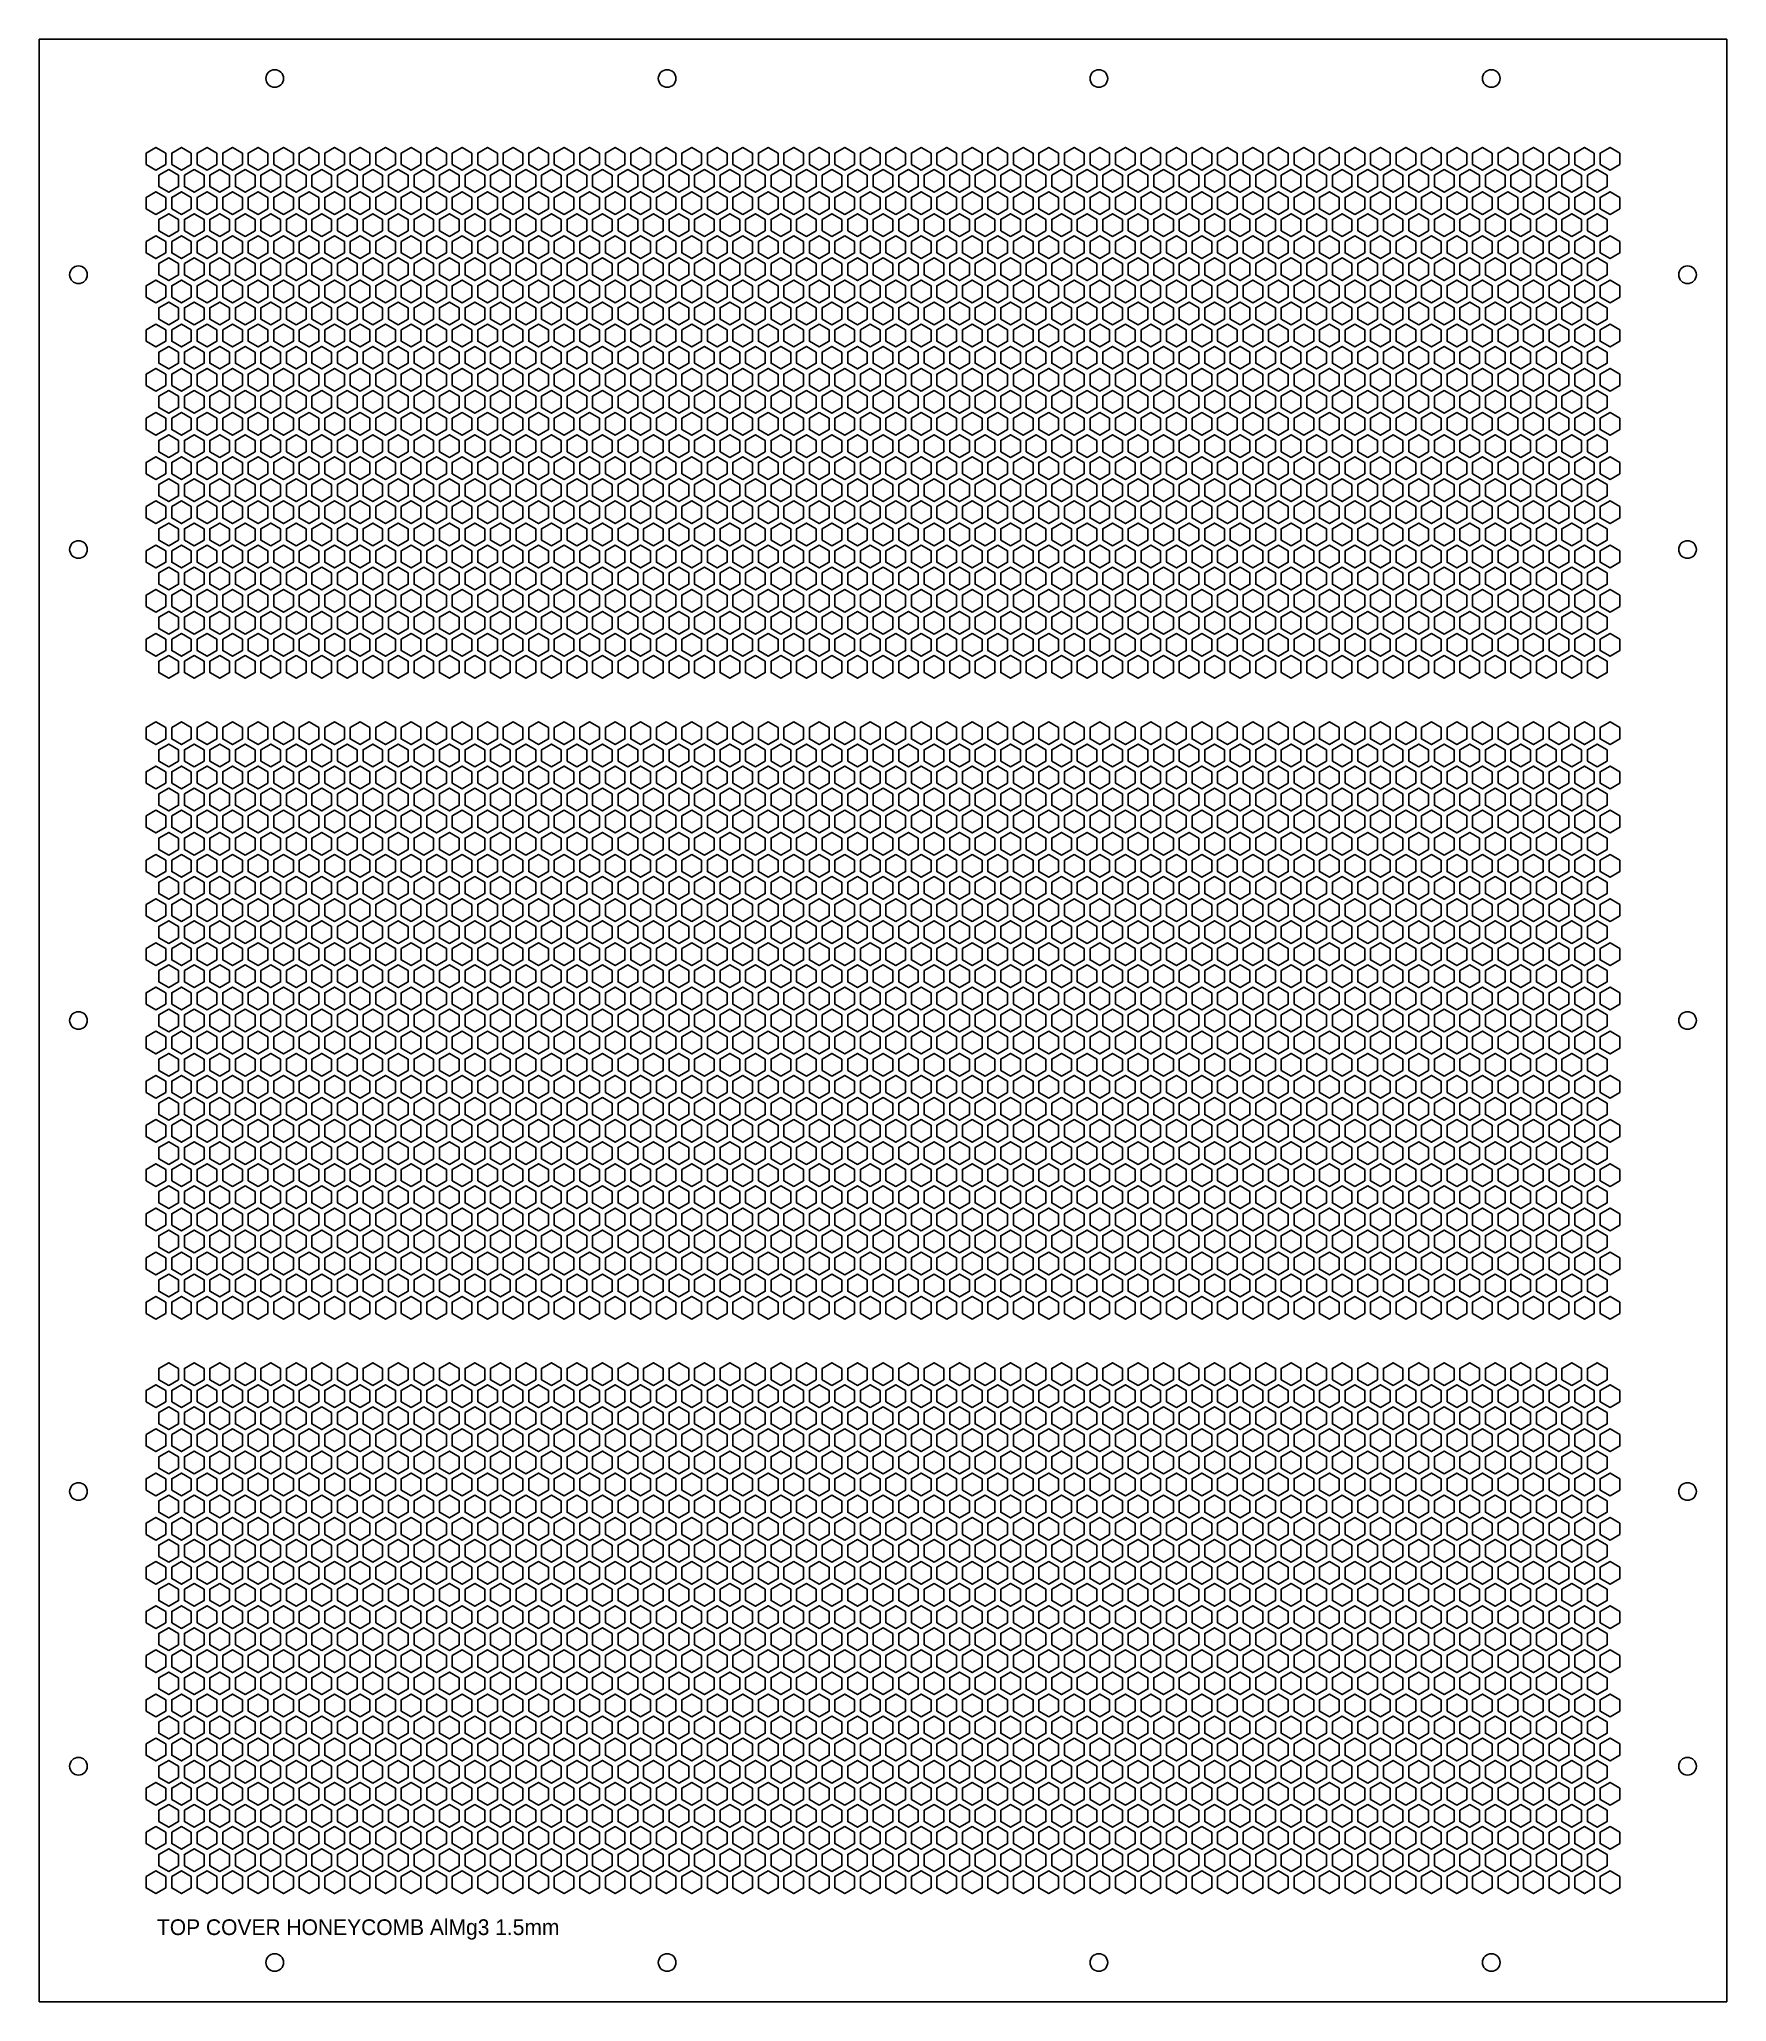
# Model space of a CAD drawing. Header units: millimetres. Extents: x 0 to 430, y 0 to 500.
import ezdxf

# ---------------------------------------------------------------- set-up
doc = ezdxf.new("R2010")
doc.units = ezdxf.units.MM
doc.layers.add('CUT', color=1, linetype='CONTINUOUS')
doc.layers.add('ENGRAVE', color=5, linetype='CONTINUOUS')

msp = doc.modelspace()

# ---------------------------------------------------------------- texts
at = {"layer": 'ENGRAVE'}
msp.add_text('TOP COVER HONEYCOMB AlMg3 1.5mm', height=4, dxfattribs=at).set_placement((30, 17))

# ---------------------------------------------------------------- linework, layer by layer
at = {"layer": 'CUT'}
for p, q in [((430, 500), (0, 500)), ((0, 500), (0, 0)), ((430, 0), (430, 500)), ((0, 0), (430, 0))]:
    msp.add_line(p, q, dxfattribs=at)
for points in [[(32.25, 470.9808), (29.75, 472.4242), (27.25, 470.9808), (27.25, 468.0941), (29.75, 466.6507), (32.25, 468.0941)], [(38.75, 470.9808), (36.25, 472.4242), (33.75, 470.9808), (33.75, 468.0941), (36.25, 466.6507), (38.75, 468.0941)], [(45.25, 470.9808), (42.75, 472.4242), (40.25, 470.9808), (40.25, 468.0941), (42.75, 466.6507), (45.25, 468.0941)], [(51.75, 470.9808), (49.25, 472.4242), (46.75, 470.9808), (46.75, 468.0941), (49.25, 466.6507), (51.75, 468.0941)], [(58.25, 470.9808), (55.75, 472.4242), (53.25, 470.9808), (53.25, 468.0941), (55.75, 466.6507), (58.25, 468.0941)], [(64.75, 470.9808), (62.25, 472.4242), (59.75, 470.9808), (59.75, 468.0941), (62.25, 466.6507), (64.75, 468.0941)], [(71.25, 470.9808), (68.75, 472.4242), (66.25, 470.9808), (66.25, 468.0941), (68.75, 466.6507), (71.25, 468.0941)], [(77.75, 470.9808), (75.25, 472.4242), (72.75, 470.9808), (72.75, 468.0941), (75.25, 466.6507), (77.75, 468.0941)], [(84.25, 470.9808), (81.75, 472.4242), (79.25, 470.9808), (79.25, 468.0941), (81.75, 466.6507), (84.25, 468.0941)], [(90.75, 470.9808), (88.25, 472.4242), (85.75, 470.9808), (85.75, 468.0941), (88.25, 466.6507), (90.75, 468.0941)], [(97.25, 470.9808), (94.75, 472.4242), (92.25, 470.9808), (92.25, 468.0941), (94.75, 466.6507), (97.25, 468.0941)], [(103.75, 470.9808), (101.25, 472.4242), (98.75, 470.9808), (98.75, 468.0941), (101.25, 466.6507), (103.75, 468.0941)], [(110.25, 470.9808), (107.75, 472.4242), (105.25, 470.9808), (105.25, 468.0941), (107.75, 466.6507), (110.25, 468.0941)], [(116.75, 470.9808), (114.25, 472.4242), (111.75, 470.9808), (111.75, 468.0941), (114.25, 466.6507), (116.75, 468.0941)], [(123.25, 470.9808), (120.75, 472.4242), (118.25, 470.9808), (118.25, 468.0941), (120.75, 466.6507), (123.25, 468.0941)], [(129.75, 470.9808), (127.25, 472.4242), (124.75, 470.9808), (124.75, 468.0941), (127.25, 466.6507), (129.75, 468.0941)], [(136.25, 470.9808), (133.75, 472.4242), (131.25, 470.9808), (131.25, 468.0941), (133.75, 466.6507), (136.25, 468.0941)], [(142.75, 470.9808), (140.25, 472.4242), (137.75, 470.9808), (137.75, 468.0941), (140.25, 466.6507), (142.75, 468.0941)], [(149.25, 470.9808), (146.75, 472.4242), (144.25, 470.9808), (144.25, 468.0941), (146.75, 466.6507), (149.25, 468.0941)], [(155.75, 470.9808), (153.25, 472.4242), (150.75, 470.9808), (150.75, 468.0941), (153.25, 466.6507), (155.75, 468.0941)], [(162.25, 470.9808), (159.75, 472.4242), (157.25, 470.9808), (157.25, 468.0941), (159.75, 466.6507), (162.25, 468.0941)], [(168.75, 470.9808), (166.25, 472.4242), (163.75, 470.9808), (163.75, 468.0941), (166.25, 466.6507), (168.75, 468.0941)], [(175.25, 470.9808), (172.75, 472.4242), (170.25, 470.9808), (170.25, 468.0941), (172.75, 466.6507), (175.25, 468.0941)], [(181.75, 470.9808), (179.25, 472.4242), (176.75, 470.9808), (176.75, 468.0941), (179.25, 466.6507), (181.75, 468.0941)], [(188.25, 470.9808), (185.75, 472.4242), (183.25, 470.9808), (183.25, 468.0941), (185.75, 466.6507), (188.25, 468.0941)], [(194.75, 470.9808), (192.25, 472.4242), (189.75, 470.9808), (189.75, 468.0941), (192.25, 466.6507), (194.75, 468.0941)], [(201.25, 470.9808), (198.75, 472.4242), (196.25, 470.9808), (196.25, 468.0941), (198.75, 466.6507), (201.25, 468.0941)], [(207.75, 470.9808), (205.25, 472.4242), (202.75, 470.9808), (202.75, 468.0941), (205.25, 466.6507), (207.75, 468.0941)], [(214.25, 470.9808), (211.75, 472.4242), (209.25, 470.9808), (209.25, 468.0941), (211.75, 466.6507), (214.25, 468.0941)], [(220.75, 470.9808), (218.25, 472.4242), (215.75, 470.9808), (215.75, 468.0941), (218.25, 466.6507), (220.75, 468.0941)], [(227.25, 470.9808), (224.75, 472.4242), (222.25, 470.9808), (222.25, 468.0941), (224.75, 466.6507), (227.25, 468.0941)], [(233.75, 470.9808), (231.25, 472.4242), (228.75, 470.9808), (228.75, 468.0941), (231.25, 466.6507), (233.75, 468.0941)], [(240.25, 470.9808), (237.75, 472.4242), (235.25, 470.9808), (235.25, 468.0941), (237.75, 466.6507), (240.25, 468.0941)], [(246.75, 470.9808), (244.25, 472.4242), (241.75, 470.9808), (241.75, 468.0941), (244.25, 466.6507), (246.75, 468.0941)], [(253.25, 470.9808), (250.75, 472.4242), (248.25, 470.9808), (248.25, 468.0941), (250.75, 466.6507), (253.25, 468.0941)], [(259.75, 470.9808), (257.25, 472.4242), (254.75, 470.9808), (254.75, 468.0941), (257.25, 466.6507), (259.75, 468.0941)], [(266.25, 470.9808), (263.75, 472.4242), (261.25, 470.9808), (261.25, 468.0941), (263.75, 466.6507), (266.25, 468.0941)], [(272.75, 470.9808), (270.25, 472.4242), (267.75, 470.9808), (267.75, 468.0941), (270.25, 466.6507), (272.75, 468.0941)], [(279.25, 470.9808), (276.75, 472.4242), (274.25, 470.9808), (274.25, 468.0941), (276.75, 466.6507), (279.25, 468.0941)], [(285.75, 470.9808), (283.25, 472.4242), (280.75, 470.9808), (280.75, 468.0941), (283.25, 466.6507), (285.75, 468.0941)], [(292.25, 470.9808), (289.75, 472.4242), (287.25, 470.9808), (287.25, 468.0941), (289.75, 466.6507), (292.25, 468.0941)], [(298.75, 470.9808), (296.25, 472.4242), (293.75, 470.9808), (293.75, 468.0941), (296.25, 466.6507), (298.75, 468.0941)], [(305.25, 470.9808), (302.75, 472.4242), (300.25, 470.9808), (300.25, 468.0941), (302.75, 466.6507), (305.25, 468.0941)], [(311.75, 470.9808), (309.25, 472.4242), (306.75, 470.9808), (306.75, 468.0941), (309.25, 466.6507), (311.75, 468.0941)], [(318.25, 470.9808), (315.75, 472.4242), (313.25, 470.9808), (313.25, 468.0941), (315.75, 466.6507), (318.25, 468.0941)], [(324.75, 470.9808), (322.25, 472.4242), (319.75, 470.9808), (319.75, 468.0941), (322.25, 466.6507), (324.75, 468.0941)], [(331.25, 470.9808), (328.75, 472.4242), (326.25, 470.9808), (326.25, 468.0941), (328.75, 466.6507), (331.25, 468.0941)], [(337.75, 470.9808), (335.25, 472.4242), (332.75, 470.9808), (332.75, 468.0941), (335.25, 466.6507), (337.75, 468.0941)], [(344.25, 470.9808), (341.75, 472.4242), (339.25, 470.9808), (339.25, 468.0941), (341.75, 466.6507), (344.25, 468.0941)], [(350.75, 470.9808), (348.25, 472.4242), (345.75, 470.9808), (345.75, 468.0941), (348.25, 466.6507), (350.75, 468.0941)], [(357.25, 470.9808), (354.75, 472.4242), (352.25, 470.9808), (352.25, 468.0941), (354.75, 466.6507), (357.25, 468.0941)], [(363.75, 470.9808), (361.25, 472.4242), (358.75, 470.9808), (358.75, 468.0941), (361.25, 466.6507), (363.75, 468.0941)], [(370.25, 470.9808), (367.75, 472.4242), (365.25, 470.9808), (365.25, 468.0941), (367.75, 466.6507), (370.25, 468.0941)], [(376.75, 470.9808), (374.25, 472.4242), (371.75, 470.9808), (371.75, 468.0941), (374.25, 466.6507), (376.75, 468.0941)], [(383.25, 470.9808), (380.75, 472.4242), (378.25, 470.9808), (378.25, 468.0941), (380.75, 466.6507), (383.25, 468.0941)], [(389.75, 470.9808), (387.25, 472.4242), (384.75, 470.9808), (384.75, 468.0941), (387.25, 466.6507), (389.75, 468.0941)], [(396.25, 470.9808), (393.75, 472.4242), (391.25, 470.9808), (391.25, 468.0941), (393.75, 466.6507), (396.25, 468.0941)], [(402.75, 470.9808), (400.25, 472.4242), (397.75, 470.9808), (397.75, 468.0941), (400.25, 466.6507), (402.75, 468.0941)], [(35.5, 465.3517), (33, 466.795), (30.5, 465.3517), (30.5, 462.4649), (33, 461.0215), (35.5, 462.4649)], [(42, 465.3517), (39.5, 466.795), (37, 465.3517), (37, 462.4649), (39.5, 461.0215), (42, 462.4649)], [(48.5, 465.3517), (46, 466.795), (43.5, 465.3517), (43.5, 462.4649), (46, 461.0215), (48.5, 462.4649)], [(55, 465.3517), (52.5, 466.795), (50, 465.3517), (50, 462.4649), (52.5, 461.0215), (55, 462.4649)], [(61.5, 465.3517), (59, 466.795), (56.5, 465.3517), (56.5, 462.4649), (59, 461.0215), (61.5, 462.4649)], [(68, 465.3517), (65.5, 466.795), (63, 465.3517), (63, 462.4649), (65.5, 461.0215), (68, 462.4649)], [(74.5, 465.3517), (72, 466.795), (69.5, 465.3517), (69.5, 462.4649), (72, 461.0215), (74.5, 462.4649)], [(81, 465.3517), (78.5, 466.795), (76, 465.3517), (76, 462.4649), (78.5, 461.0215), (81, 462.4649)], [(87.5, 465.3517), (85, 466.795), (82.5, 465.3517), (82.5, 462.4649), (85, 461.0215), (87.5, 462.4649)], [(94, 465.3517), (91.5, 466.795), (89, 465.3517), (89, 462.4649), (91.5, 461.0215), (94, 462.4649)], [(100.5, 465.3517), (98, 466.795), (95.5, 465.3517), (95.5, 462.4649), (98, 461.0215), (100.5, 462.4649)], [(107, 465.3517), (104.5, 466.795), (102, 465.3517), (102, 462.4649), (104.5, 461.0215), (107, 462.4649)], [(113.5, 465.3517), (111, 466.795), (108.5, 465.3517), (108.5, 462.4649), (111, 461.0215), (113.5, 462.4649)], [(120, 465.3517), (117.5, 466.795), (115, 465.3517), (115, 462.4649), (117.5, 461.0215), (120, 462.4649)], [(126.5, 465.3517), (124, 466.795), (121.5, 465.3517), (121.5, 462.4649), (124, 461.0215), (126.5, 462.4649)], [(133, 465.3517), (130.5, 466.795), (128, 465.3517), (128, 462.4649), (130.5, 461.0215), (133, 462.4649)], [(139.5, 465.3517), (137, 466.795), (134.5, 465.3517), (134.5, 462.4649), (137, 461.0215), (139.5, 462.4649)], [(146, 465.3517), (143.5, 466.795), (141, 465.3517), (141, 462.4649), (143.5, 461.0215), (146, 462.4649)], [(152.5, 465.3517), (150, 466.795), (147.5, 465.3517), (147.5, 462.4649), (150, 461.0215), (152.5, 462.4649)], [(159, 465.3517), (156.5, 466.795), (154, 465.3517), (154, 462.4649), (156.5, 461.0215), (159, 462.4649)], [(165.5, 465.3517), (163, 466.795), (160.5, 465.3517), (160.5, 462.4649), (163, 461.0215), (165.5, 462.4649)], [(172, 465.3517), (169.5, 466.795), (167, 465.3517), (167, 462.4649), (169.5, 461.0215), (172, 462.4649)], [(178.5, 465.3517), (176, 466.795), (173.5, 465.3517), (173.5, 462.4649), (176, 461.0215), (178.5, 462.4649)], [(185, 465.3517), (182.5, 466.795), (180, 465.3517), (180, 462.4649), (182.5, 461.0215), (185, 462.4649)], [(191.5, 465.3517), (189, 466.795), (186.5, 465.3517), (186.5, 462.4649), (189, 461.0215), (191.5, 462.4649)], [(198, 465.3517), (195.5, 466.795), (193, 465.3517), (193, 462.4649), (195.5, 461.0215), (198, 462.4649)], [(204.5, 465.3517), (202, 466.795), (199.5, 465.3517), (199.5, 462.4649), (202, 461.0215), (204.5, 462.4649)], [(211, 465.3517), (208.5, 466.795), (206, 465.3517), (206, 462.4649), (208.5, 461.0215), (211, 462.4649)], [(217.5, 465.3517), (215, 466.795), (212.5, 465.3517), (212.5, 462.4649), (215, 461.0215), (217.5, 462.4649)], [(224, 465.3517), (221.5, 466.795), (219, 465.3517), (219, 462.4649), (221.5, 461.0215), (224, 462.4649)], [(230.5, 465.3517), (228, 466.795), (225.5, 465.3517), (225.5, 462.4649), (228, 461.0215), (230.5, 462.4649)], [(237, 465.3517), (234.5, 466.795), (232, 465.3517), (232, 462.4649), (234.5, 461.0215), (237, 462.4649)], [(243.5, 465.3517), (241, 466.795), (238.5, 465.3517), (238.5, 462.4649), (241, 461.0215), (243.5, 462.4649)], [(250, 465.3517), (247.5, 466.795), (245, 465.3517), (245, 462.4649), (247.5, 461.0215), (250, 462.4649)], [(256.5, 465.3517), (254, 466.795), (251.5, 465.3517), (251.5, 462.4649), (254, 461.0215), (256.5, 462.4649)], [(263, 465.3517), (260.5, 466.795), (258, 465.3517), (258, 462.4649), (260.5, 461.0215), (263, 462.4649)], [(269.5, 465.3517), (267, 466.795), (264.5, 465.3517), (264.5, 462.4649), (267, 461.0215), (269.5, 462.4649)], [(276, 465.3517), (273.5, 466.795), (271, 465.3517), (271, 462.4649), (273.5, 461.0215), (276, 462.4649)], [(282.5, 465.3517), (280, 466.795), (277.5, 465.3517), (277.5, 462.4649), (280, 461.0215), (282.5, 462.4649)], [(289, 465.3517), (286.5, 466.795), (284, 465.3517), (284, 462.4649), (286.5, 461.0215), (289, 462.4649)], [(295.5, 465.3517), (293, 466.795), (290.5, 465.3517), (290.5, 462.4649), (293, 461.0215), (295.5, 462.4649)], [(302, 465.3517), (299.5, 466.795), (297, 465.3517), (297, 462.4649), (299.5, 461.0215), (302, 462.4649)], [(308.5, 465.3517), (306, 466.795), (303.5, 465.3517), (303.5, 462.4649), (306, 461.0215), (308.5, 462.4649)], [(315, 465.3517), (312.5, 466.795), (310, 465.3517), (310, 462.4649), (312.5, 461.0215), (315, 462.4649)], [(321.5, 465.3517), (319, 466.795), (316.5, 465.3517), (316.5, 462.4649), (319, 461.0215), (321.5, 462.4649)], [(328, 465.3517), (325.5, 466.795), (323, 465.3517), (323, 462.4649), (325.5, 461.0215), (328, 462.4649)], [(334.5, 465.3517), (332, 466.795), (329.5, 465.3517), (329.5, 462.4649), (332, 461.0215), (334.5, 462.4649)], [(341, 465.3517), (338.5, 466.795), (336, 465.3517), (336, 462.4649), (338.5, 461.0215), (341, 462.4649)], [(347.5, 465.3517), (345, 466.795), (342.5, 465.3517), (342.5, 462.4649), (345, 461.0215), (347.5, 462.4649)], [(354, 465.3517), (351.5, 466.795), (349, 465.3517), (349, 462.4649), (351.5, 461.0215), (354, 462.4649)], [(360.5, 465.3517), (358, 466.795), (355.5, 465.3517), (355.5, 462.4649), (358, 461.0215), (360.5, 462.4649)], [(367, 465.3517), (364.5, 466.795), (362, 465.3517), (362, 462.4649), (364.5, 461.0215), (367, 462.4649)], [(373.5, 465.3517), (371, 466.795), (368.5, 465.3517), (368.5, 462.4649), (371, 461.0215), (373.5, 462.4649)], [(380, 465.3517), (377.5, 466.795), (375, 465.3517), (375, 462.4649), (377.5, 461.0215), (380, 462.4649)], [(386.5, 465.3517), (384, 466.795), (381.5, 465.3517), (381.5, 462.4649), (384, 461.0215), (386.5, 462.4649)], [(393, 465.3517), (390.5, 466.795), (388, 465.3517), (388, 462.4649), (390.5, 461.0215), (393, 462.4649)], [(399.5, 465.3517), (397, 466.795), (394.5, 465.3517), (394.5, 462.4649), (397, 461.0215), (399.5, 462.4649)], [(32.25, 459.7225), (29.75, 461.1659), (27.25, 459.7225), (27.25, 456.8357), (29.75, 455.3924), (32.25, 456.8357)], [(38.75, 459.7225), (36.25, 461.1659), (33.75, 459.7225), (33.75, 456.8357), (36.25, 455.3924), (38.75, 456.8357)], [(45.25, 459.7225), (42.75, 461.1659), (40.25, 459.7225), (40.25, 456.8357), (42.75, 455.3924), (45.25, 456.8357)], [(51.75, 459.7225), (49.25, 461.1659), (46.75, 459.7225), (46.75, 456.8357), (49.25, 455.3924), (51.75, 456.8357)], [(58.25, 459.7225), (55.75, 461.1659), (53.25, 459.7225), (53.25, 456.8357), (55.75, 455.3924), (58.25, 456.8357)], [(64.75, 459.7225), (62.25, 461.1659), (59.75, 459.7225), (59.75, 456.8357), (62.25, 455.3924), (64.75, 456.8357)], [(71.25, 459.7225), (68.75, 461.1659), (66.25, 459.7225), (66.25, 456.8357), (68.75, 455.3924), (71.25, 456.8357)], [(77.75, 459.7225), (75.25, 461.1659), (72.75, 459.7225), (72.75, 456.8357), (75.25, 455.3924), (77.75, 456.8357)], [(84.25, 459.7225), (81.75, 461.1659), (79.25, 459.7225), (79.25, 456.8357), (81.75, 455.3924), (84.25, 456.8357)], [(90.75, 459.7225), (88.25, 461.1659), (85.75, 459.7225), (85.75, 456.8357), (88.25, 455.3924), (90.75, 456.8357)], [(97.25, 459.7225), (94.75, 461.1659), (92.25, 459.7225), (92.25, 456.8357), (94.75, 455.3924), (97.25, 456.8357)], [(103.75, 459.7225), (101.25, 461.1659), (98.75, 459.7225), (98.75, 456.8357), (101.25, 455.3924), (103.75, 456.8357)], [(110.25, 459.7225), (107.75, 461.1659), (105.25, 459.7225), (105.25, 456.8357), (107.75, 455.3924), (110.25, 456.8357)], [(116.75, 459.7225), (114.25, 461.1659), (111.75, 459.7225), (111.75, 456.8357), (114.25, 455.3924), (116.75, 456.8357)], [(123.25, 459.7225), (120.75, 461.1659), (118.25, 459.7225), (118.25, 456.8357), (120.75, 455.3924), (123.25, 456.8357)], [(129.75, 459.7225), (127.25, 461.1659), (124.75, 459.7225), (124.75, 456.8357), (127.25, 455.3924), (129.75, 456.8357)], [(136.25, 459.7225), (133.75, 461.1659), (131.25, 459.7225), (131.25, 456.8357), (133.75, 455.3924), (136.25, 456.8357)], [(142.75, 459.7225), (140.25, 461.1659), (137.75, 459.7225), (137.75, 456.8357), (140.25, 455.3924), (142.75, 456.8357)], [(149.25, 459.7225), (146.75, 461.1659), (144.25, 459.7225), (144.25, 456.8357), (146.75, 455.3924), (149.25, 456.8357)], [(155.75, 459.7225), (153.25, 461.1659), (150.75, 459.7225), (150.75, 456.8357), (153.25, 455.3924), (155.75, 456.8357)], [(162.25, 459.7225), (159.75, 461.1659), (157.25, 459.7225), (157.25, 456.8357), (159.75, 455.3924), (162.25, 456.8357)], [(168.75, 459.7225), (166.25, 461.1659), (163.75, 459.7225), (163.75, 456.8357), (166.25, 455.3924), (168.75, 456.8357)], [(175.25, 459.7225), (172.75, 461.1659), (170.25, 459.7225), (170.25, 456.8357), (172.75, 455.3924), (175.25, 456.8357)], [(181.75, 459.7225), (179.25, 461.1659), (176.75, 459.7225), (176.75, 456.8357), (179.25, 455.3924), (181.75, 456.8357)], [(188.25, 459.7225), (185.75, 461.1659), (183.25, 459.7225), (183.25, 456.8357), (185.75, 455.3924), (188.25, 456.8357)], [(194.75, 459.7225), (192.25, 461.1659), (189.75, 459.7225), (189.75, 456.8357), (192.25, 455.3924), (194.75, 456.8357)], [(201.25, 459.7225), (198.75, 461.1659), (196.25, 459.7225), (196.25, 456.8357), (198.75, 455.3924), (201.25, 456.8357)], [(207.75, 459.7225), (205.25, 461.1659), (202.75, 459.7225), (202.75, 456.8357), (205.25, 455.3924), (207.75, 456.8357)], [(214.25, 459.7225), (211.75, 461.1659), (209.25, 459.7225), (209.25, 456.8357), (211.75, 455.3924), (214.25, 456.8357)], [(220.75, 459.7225), (218.25, 461.1659), (215.75, 459.7225), (215.75, 456.8357), (218.25, 455.3924), (220.75, 456.8357)], [(227.25, 459.7225), (224.75, 461.1659), (222.25, 459.7225), (222.25, 456.8357), (224.75, 455.3924), (227.25, 456.8357)], [(233.75, 459.7225), (231.25, 461.1659), (228.75, 459.7225), (228.75, 456.8357), (231.25, 455.3924), (233.75, 456.8357)], [(240.25, 459.7225), (237.75, 461.1659), (235.25, 459.7225), (235.25, 456.8357), (237.75, 455.3924), (240.25, 456.8357)], [(246.75, 459.7225), (244.25, 461.1659), (241.75, 459.7225), (241.75, 456.8357), (244.25, 455.3924), (246.75, 456.8357)], [(253.25, 459.7225), (250.75, 461.1659), (248.25, 459.7225), (248.25, 456.8357), (250.75, 455.3924), (253.25, 456.8357)], [(259.75, 459.7225), (257.25, 461.1659), (254.75, 459.7225), (254.75, 456.8357), (257.25, 455.3924), (259.75, 456.8357)], [(266.25, 459.7225), (263.75, 461.1659), (261.25, 459.7225), (261.25, 456.8357), (263.75, 455.3924), (266.25, 456.8357)], [(272.75, 459.7225), (270.25, 461.1659), (267.75, 459.7225), (267.75, 456.8357), (270.25, 455.3924), (272.75, 456.8357)], [(279.25, 459.7225), (276.75, 461.1659), (274.25, 459.7225), (274.25, 456.8357), (276.75, 455.3924), (279.25, 456.8357)], [(285.75, 459.7225), (283.25, 461.1659), (280.75, 459.7225), (280.75, 456.8357), (283.25, 455.3924), (285.75, 456.8357)], [(292.25, 459.7225), (289.75, 461.1659), (287.25, 459.7225), (287.25, 456.8357), (289.75, 455.3924), (292.25, 456.8357)], [(298.75, 459.7225), (296.25, 461.1659), (293.75, 459.7225), (293.75, 456.8357), (296.25, 455.3924), (298.75, 456.8357)], [(305.25, 459.7225), (302.75, 461.1659), (300.25, 459.7225), (300.25, 456.8357), (302.75, 455.3924), (305.25, 456.8357)], [(311.75, 459.7225), (309.25, 461.1659), (306.75, 459.7225), (306.75, 456.8357), (309.25, 455.3924), (311.75, 456.8357)], [(318.25, 459.7225), (315.75, 461.1659), (313.25, 459.7225), (313.25, 456.8357), (315.75, 455.3924), (318.25, 456.8357)], [(324.75, 459.7225), (322.25, 461.1659), (319.75, 459.7225), (319.75, 456.8357), (322.25, 455.3924), (324.75, 456.8357)], [(331.25, 459.7225), (328.75, 461.1659), (326.25, 459.7225), (326.25, 456.8357), (328.75, 455.3924), (331.25, 456.8357)], [(337.75, 459.7225), (335.25, 461.1659), (332.75, 459.7225), (332.75, 456.8357), (335.25, 455.3924), (337.75, 456.8357)], [(344.25, 459.7225), (341.75, 461.1659), (339.25, 459.7225), (339.25, 456.8357), (341.75, 455.3924), (344.25, 456.8357)], [(350.75, 459.7225), (348.25, 461.1659), (345.75, 459.7225), (345.75, 456.8357), (348.25, 455.3924), (350.75, 456.8357)], [(357.25, 459.7225), (354.75, 461.1659), (352.25, 459.7225), (352.25, 456.8357), (354.75, 455.3924), (357.25, 456.8357)], [(363.75, 459.7225), (361.25, 461.1659), (358.75, 459.7225), (358.75, 456.8357), (361.25, 455.3924), (363.75, 456.8357)], [(370.25, 459.7225), (367.75, 461.1659), (365.25, 459.7225), (365.25, 456.8357), (367.75, 455.3924), (370.25, 456.8357)], [(376.75, 459.7225), (374.25, 461.1659), (371.75, 459.7225), (371.75, 456.8357), (374.25, 455.3924), (376.75, 456.8357)], [(383.25, 459.7225), (380.75, 461.1659), (378.25, 459.7225), (378.25, 456.8357), (380.75, 455.3924), (383.25, 456.8357)], [(389.75, 459.7225), (387.25, 461.1659), (384.75, 459.7225), (384.75, 456.8357), (387.25, 455.3924), (389.75, 456.8357)], [(396.25, 459.7225), (393.75, 461.1659), (391.25, 459.7225), (391.25, 456.8357), (393.75, 455.3924), (396.25, 456.8357)], [(402.75, 459.7225), (400.25, 461.1659), (397.75, 459.7225), (397.75, 456.8357), (400.25, 455.3924), (402.75, 456.8357)], [(35.5, 454.0933), (33, 455.5367), (30.5, 454.0933), (30.5, 451.2066), (33, 449.7632), (35.5, 451.2066)], [(42, 454.0933), (39.5, 455.5367), (37, 454.0933), (37, 451.2066), (39.5, 449.7632), (42, 451.2066)], [(48.5, 454.0933), (46, 455.5367), (43.5, 454.0933), (43.5, 451.2066), (46, 449.7632), (48.5, 451.2066)], [(55, 454.0933), (52.5, 455.5367), (50, 454.0933), (50, 451.2066), (52.5, 449.7632), (55, 451.2066)], [(61.5, 454.0933), (59, 455.5367), (56.5, 454.0933), (56.5, 451.2066), (59, 449.7632), (61.5, 451.2066)], [(68, 454.0933), (65.5, 455.5367), (63, 454.0933), (63, 451.2066), (65.5, 449.7632), (68, 451.2066)], [(74.5, 454.0933), (72, 455.5367), (69.5, 454.0933), (69.5, 451.2066), (72, 449.7632), (74.5, 451.2066)], [(81, 454.0933), (78.5, 455.5367), (76, 454.0933), (76, 451.2066), (78.5, 449.7632), (81, 451.2066)], [(87.5, 454.0933), (85, 455.5367), (82.5, 454.0933), (82.5, 451.2066), (85, 449.7632), (87.5, 451.2066)], [(94, 454.0933), (91.5, 455.5367), (89, 454.0933), (89, 451.2066), (91.5, 449.7632), (94, 451.2066)], [(100.5, 454.0933), (98, 455.5367), (95.5, 454.0933), (95.5, 451.2066), (98, 449.7632), (100.5, 451.2066)], [(107, 454.0933), (104.5, 455.5367), (102, 454.0933), (102, 451.2066), (104.5, 449.7632), (107, 451.2066)], [(113.5, 454.0933), (111, 455.5367), (108.5, 454.0933), (108.5, 451.2066), (111, 449.7632), (113.5, 451.2066)], [(120, 454.0933), (117.5, 455.5367), (115, 454.0933), (115, 451.2066), (117.5, 449.7632), (120, 451.2066)], [(126.5, 454.0933), (124, 455.5367), (121.5, 454.0933), (121.5, 451.2066), (124, 449.7632), (126.5, 451.2066)], [(133, 454.0933), (130.5, 455.5367), (128, 454.0933), (128, 451.2066), (130.5, 449.7632), (133, 451.2066)], [(139.5, 454.0933), (137, 455.5367), (134.5, 454.0933), (134.5, 451.2066), (137, 449.7632), (139.5, 451.2066)], [(146, 454.0933), (143.5, 455.5367), (141, 454.0933), (141, 451.2066), (143.5, 449.7632), (146, 451.2066)], [(152.5, 454.0933), (150, 455.5367), (147.5, 454.0933), (147.5, 451.2066), (150, 449.7632), (152.5, 451.2066)], [(159, 454.0933), (156.5, 455.5367), (154, 454.0933), (154, 451.2066), (156.5, 449.7632), (159, 451.2066)], [(165.5, 454.0933), (163, 455.5367), (160.5, 454.0933), (160.5, 451.2066), (163, 449.7632), (165.5, 451.2066)], [(172, 454.0933), (169.5, 455.5367), (167, 454.0933), (167, 451.2066), (169.5, 449.7632), (172, 451.2066)], [(178.5, 454.0933), (176, 455.5367), (173.5, 454.0933), (173.5, 451.2066), (176, 449.7632), (178.5, 451.2066)], [(185, 454.0933), (182.5, 455.5367), (180, 454.0933), (180, 451.2066), (182.5, 449.7632), (185, 451.2066)], [(191.5, 454.0933), (189, 455.5367), (186.5, 454.0933), (186.5, 451.2066), (189, 449.7632), (191.5, 451.2066)], [(198, 454.0933), (195.5, 455.5367), (193, 454.0933), (193, 451.2066), (195.5, 449.7632), (198, 451.2066)], [(204.5, 454.0933), (202, 455.5367), (199.5, 454.0933), (199.5, 451.2066), (202, 449.7632), (204.5, 451.2066)], [(211, 454.0933), (208.5, 455.5367), (206, 454.0933), (206, 451.2066), (208.5, 449.7632), (211, 451.2066)], [(217.5, 454.0933), (215, 455.5367), (212.5, 454.0933), (212.5, 451.2066), (215, 449.7632), (217.5, 451.2066)], [(224, 454.0933), (221.5, 455.5367), (219, 454.0933), (219, 451.2066), (221.5, 449.7632), (224, 451.2066)], [(230.5, 454.0933), (228, 455.5367), (225.5, 454.0933), (225.5, 451.2066), (228, 449.7632), (230.5, 451.2066)], [(237, 454.0933), (234.5, 455.5367), (232, 454.0933), (232, 451.2066), (234.5, 449.7632), (237, 451.2066)], [(243.5, 454.0933), (241, 455.5367), (238.5, 454.0933), (238.5, 451.2066), (241, 449.7632), (243.5, 451.2066)], [(250, 454.0933), (247.5, 455.5367), (245, 454.0933), (245, 451.2066), (247.5, 449.7632), (250, 451.2066)], [(256.5, 454.0933), (254, 455.5367), (251.5, 454.0933), (251.5, 451.2066), (254, 449.7632), (256.5, 451.2066)], [(263, 454.0933), (260.5, 455.5367), (258, 454.0933), (258, 451.2066), (260.5, 449.7632), (263, 451.2066)], [(269.5, 454.0933), (267, 455.5367), (264.5, 454.0933), (264.5, 451.2066), (267, 449.7632), (269.5, 451.2066)], [(276, 454.0933), (273.5, 455.5367), (271, 454.0933), (271, 451.2066), (273.5, 449.7632), (276, 451.2066)], [(282.5, 454.0933), (280, 455.5367), (277.5, 454.0933), (277.5, 451.2066), (280, 449.7632), (282.5, 451.2066)], [(289, 454.0933), (286.5, 455.5367), (284, 454.0933), (284, 451.2066), (286.5, 449.7632), (289, 451.2066)], [(295.5, 454.0933), (293, 455.5367), (290.5, 454.0933), (290.5, 451.2066), (293, 449.7632), (295.5, 451.2066)], [(302, 454.0933), (299.5, 455.5367), (297, 454.0933), (297, 451.2066), (299.5, 449.7632), (302, 451.2066)], [(308.5, 454.0933), (306, 455.5367), (303.5, 454.0933), (303.5, 451.2066), (306, 449.7632), (308.5, 451.2066)], [(315, 454.0933), (312.5, 455.5367), (310, 454.0933), (310, 451.2066), (312.5, 449.7632), (315, 451.2066)], [(321.5, 454.0933), (319, 455.5367), (316.5, 454.0933), (316.5, 451.2066), (319, 449.7632), (321.5, 451.2066)], [(328, 454.0933), (325.5, 455.5367), (323, 454.0933), (323, 451.2066), (325.5, 449.7632), (328, 451.2066)], [(334.5, 454.0933), (332, 455.5367), (329.5, 454.0933), (329.5, 451.2066), (332, 449.7632), (334.5, 451.2066)], [(341, 454.0933), (338.5, 455.5367), (336, 454.0933), (336, 451.2066), (338.5, 449.7632), (341, 451.2066)], [(347.5, 454.0933), (345, 455.5367), (342.5, 454.0933), (342.5, 451.2066), (345, 449.7632), (347.5, 451.2066)], [(354, 454.0933), (351.5, 455.5367), (349, 454.0933), (349, 451.2066), (351.5, 449.7632), (354, 451.2066)], [(360.5, 454.0933), (358, 455.5367), (355.5, 454.0933), (355.5, 451.2066), (358, 449.7632), (360.5, 451.2066)], [(367, 454.0933), (364.5, 455.5367), (362, 454.0933), (362, 451.2066), (364.5, 449.7632), (367, 451.2066)], [(373.5, 454.0933), (371, 455.5367), (368.5, 454.0933), (368.5, 451.2066), (371, 449.7632), (373.5, 451.2066)], [(380, 454.0933), (377.5, 455.5367), (375, 454.0933), (375, 451.2066), (377.5, 449.7632), (380, 451.2066)], [(386.5, 454.0933), (384, 455.5367), (381.5, 454.0933), (381.5, 451.2066), (384, 449.7632), (386.5, 451.2066)], [(393, 454.0933), (390.5, 455.5367), (388, 454.0933), (388, 451.2066), (390.5, 449.7632), (393, 451.2066)], [(399.5, 454.0933), (397, 455.5367), (394.5, 454.0933), (394.5, 451.2066), (397, 449.7632), (399.5, 451.2066)], [(32.25, 448.4642), (29.75, 449.9075), (27.25, 448.4642), (27.25, 445.5774), (29.75, 444.134), (32.25, 445.5774)], [(38.75, 448.4642), (36.25, 449.9075), (33.75, 448.4642), (33.75, 445.5774), (36.25, 444.134), (38.75, 445.5774)], [(45.25, 448.4642), (42.75, 449.9075), (40.25, 448.4642), (40.25, 445.5774), (42.75, 444.134), (45.25, 445.5774)], [(51.75, 448.4642), (49.25, 449.9075), (46.75, 448.4642), (46.75, 445.5774), (49.25, 444.134), (51.75, 445.5774)], [(58.25, 448.4642), (55.75, 449.9075), (53.25, 448.4642), (53.25, 445.5774), (55.75, 444.134), (58.25, 445.5774)], [(64.75, 448.4642), (62.25, 449.9075), (59.75, 448.4642), (59.75, 445.5774), (62.25, 444.134), (64.75, 445.5774)], [(71.25, 448.4642), (68.75, 449.9075), (66.25, 448.4642), (66.25, 445.5774), (68.75, 444.134), (71.25, 445.5774)], [(77.75, 448.4642), (75.25, 449.9075), (72.75, 448.4642), (72.75, 445.5774), (75.25, 444.134), (77.75, 445.5774)], [(84.25, 448.4642), (81.75, 449.9075), (79.25, 448.4642), (79.25, 445.5774), (81.75, 444.134), (84.25, 445.5774)], [(90.75, 448.4642), (88.25, 449.9075), (85.75, 448.4642), (85.75, 445.5774), (88.25, 444.134), (90.75, 445.5774)], [(97.25, 448.4642), (94.75, 449.9075), (92.25, 448.4642), (92.25, 445.5774), (94.75, 444.134), (97.25, 445.5774)], [(103.75, 448.4642), (101.25, 449.9075), (98.75, 448.4642), (98.75, 445.5774), (101.25, 444.134), (103.75, 445.5774)], [(110.25, 448.4642), (107.75, 449.9075), (105.25, 448.4642), (105.25, 445.5774), (107.75, 444.134), (110.25, 445.5774)], [(116.75, 448.4642), (114.25, 449.9075), (111.75, 448.4642), (111.75, 445.5774), (114.25, 444.134), (116.75, 445.5774)], [(123.25, 448.4642), (120.75, 449.9075), (118.25, 448.4642), (118.25, 445.5774), (120.75, 444.134), (123.25, 445.5774)], [(129.75, 448.4642), (127.25, 449.9075), (124.75, 448.4642), (124.75, 445.5774), (127.25, 444.134), (129.75, 445.5774)], [(136.25, 448.4642), (133.75, 449.9075), (131.25, 448.4642), (131.25, 445.5774), (133.75, 444.134), (136.25, 445.5774)], [(142.75, 448.4642), (140.25, 449.9075), (137.75, 448.4642), (137.75, 445.5774), (140.25, 444.134), (142.75, 445.5774)], [(149.25, 448.4642), (146.75, 449.9075), (144.25, 448.4642), (144.25, 445.5774), (146.75, 444.134), (149.25, 445.5774)], [(155.75, 448.4642), (153.25, 449.9075), (150.75, 448.4642), (150.75, 445.5774), (153.25, 444.134), (155.75, 445.5774)], [(162.25, 448.4642), (159.75, 449.9075), (157.25, 448.4642), (157.25, 445.5774), (159.75, 444.134), (162.25, 445.5774)], [(168.75, 448.4642), (166.25, 449.9075), (163.75, 448.4642), (163.75, 445.5774), (166.25, 444.134), (168.75, 445.5774)], [(175.25, 448.4642), (172.75, 449.9075), (170.25, 448.4642), (170.25, 445.5774), (172.75, 444.134), (175.25, 445.5774)], [(181.75, 448.4642), (179.25, 449.9075), (176.75, 448.4642), (176.75, 445.5774), (179.25, 444.134), (181.75, 445.5774)], [(188.25, 448.4642), (185.75, 449.9075), (183.25, 448.4642), (183.25, 445.5774), (185.75, 444.134), (188.25, 445.5774)], [(194.75, 448.4642), (192.25, 449.9075), (189.75, 448.4642), (189.75, 445.5774), (192.25, 444.134), (194.75, 445.5774)], [(201.25, 448.4642), (198.75, 449.9075), (196.25, 448.4642), (196.25, 445.5774), (198.75, 444.134), (201.25, 445.5774)], [(207.75, 448.4642), (205.25, 449.9075), (202.75, 448.4642), (202.75, 445.5774), (205.25, 444.134), (207.75, 445.5774)], [(214.25, 448.4642), (211.75, 449.9075), (209.25, 448.4642), (209.25, 445.5774), (211.75, 444.134), (214.25, 445.5774)], [(220.75, 448.4642), (218.25, 449.9075), (215.75, 448.4642), (215.75, 445.5774), (218.25, 444.134), (220.75, 445.5774)], [(227.25, 448.4642), (224.75, 449.9075), (222.25, 448.4642), (222.25, 445.5774), (224.75, 444.134), (227.25, 445.5774)], [(233.75, 448.4642), (231.25, 449.9075), (228.75, 448.4642), (228.75, 445.5774), (231.25, 444.134), (233.75, 445.5774)], [(240.25, 448.4642), (237.75, 449.9075), (235.25, 448.4642), (235.25, 445.5774), (237.75, 444.134), (240.25, 445.5774)], [(246.75, 448.4642), (244.25, 449.9075), (241.75, 448.4642), (241.75, 445.5774), (244.25, 444.134), (246.75, 445.5774)], [(253.25, 448.4642), (250.75, 449.9075), (248.25, 448.4642), (248.25, 445.5774), (250.75, 444.134), (253.25, 445.5774)], [(259.75, 448.4642), (257.25, 449.9075), (254.75, 448.4642), (254.75, 445.5774), (257.25, 444.134), (259.75, 445.5774)], [(266.25, 448.4642), (263.75, 449.9075), (261.25, 448.4642), (261.25, 445.5774), (263.75, 444.134), (266.25, 445.5774)], [(272.75, 448.4642), (270.25, 449.9075), (267.75, 448.4642), (267.75, 445.5774), (270.25, 444.134), (272.75, 445.5774)], [(279.25, 448.4642), (276.75, 449.9075), (274.25, 448.4642), (274.25, 445.5774), (276.75, 444.134), (279.25, 445.5774)], [(285.75, 448.4642), (283.25, 449.9075), (280.75, 448.4642), (280.75, 445.5774), (283.25, 444.134), (285.75, 445.5774)], [(292.25, 448.4642), (289.75, 449.9075), (287.25, 448.4642), (287.25, 445.5774), (289.75, 444.134), (292.25, 445.5774)], [(298.75, 448.4642), (296.25, 449.9075), (293.75, 448.4642), (293.75, 445.5774), (296.25, 444.134), (298.75, 445.5774)], [(305.25, 448.4642), (302.75, 449.9075), (300.25, 448.4642), (300.25, 445.5774), (302.75, 444.134), (305.25, 445.5774)], [(311.75, 448.4642), (309.25, 449.9075), (306.75, 448.4642), (306.75, 445.5774), (309.25, 444.134), (311.75, 445.5774)], [(318.25, 448.4642), (315.75, 449.9075), (313.25, 448.4642), (313.25, 445.5774), (315.75, 444.134), (318.25, 445.5774)], [(324.75, 448.4642), (322.25, 449.9075), (319.75, 448.4642), (319.75, 445.5774), (322.25, 444.134), (324.75, 445.5774)], [(331.25, 448.4642), (328.75, 449.9075), (326.25, 448.4642), (326.25, 445.5774), (328.75, 444.134), (331.25, 445.5774)], [(337.75, 448.4642), (335.25, 449.9075), (332.75, 448.4642), (332.75, 445.5774), (335.25, 444.134), (337.75, 445.5774)], [(344.25, 448.4642), (341.75, 449.9075), (339.25, 448.4642), (339.25, 445.5774), (341.75, 444.134), (344.25, 445.5774)], [(350.75, 448.4642), (348.25, 449.9075), (345.75, 448.4642), (345.75, 445.5774), (348.25, 444.134), (350.75, 445.5774)], [(357.25, 448.4642), (354.75, 449.9075), (352.25, 448.4642), (352.25, 445.5774), (354.75, 444.134), (357.25, 445.5774)], [(363.75, 448.4642), (361.25, 449.9075), (358.75, 448.4642), (358.75, 445.5774), (361.25, 444.134), (363.75, 445.5774)], [(370.25, 448.4642), (367.75, 449.9075), (365.25, 448.4642), (365.25, 445.5774), (367.75, 444.134), (370.25, 445.5774)], [(376.75, 448.4642), (374.25, 449.9075), (371.75, 448.4642), (371.75, 445.5774), (374.25, 444.134), (376.75, 445.5774)], [(383.25, 448.4642), (380.75, 449.9075), (378.25, 448.4642), (378.25, 445.5774), (380.75, 444.134), (383.25, 445.5774)], [(389.75, 448.4642), (387.25, 449.9075), (384.75, 448.4642), (384.75, 445.5774), (387.25, 444.134), (389.75, 445.5774)], [(396.25, 448.4642), (393.75, 449.9075), (391.25, 448.4642), (391.25, 445.5774), (393.75, 444.134), (396.25, 445.5774)], [(402.75, 448.4642), (400.25, 449.9075), (397.75, 448.4642), (397.75, 445.5774), (400.25, 444.134), (402.75, 445.5774)], [(35.5, 442.835), (33, 444.2784), (30.5, 442.835), (30.5, 439.9482), (33, 438.5049), (35.5, 439.9482)], [(42, 442.835), (39.5, 444.2784), (37, 442.835), (37, 439.9482), (39.5, 438.5049), (42, 439.9482)], [(48.5, 442.835), (46, 444.2784), (43.5, 442.835), (43.5, 439.9482), (46, 438.5049), (48.5, 439.9482)], [(55, 442.835), (52.5, 444.2784), (50, 442.835), (50, 439.9482), (52.5, 438.5049), (55, 439.9482)], [(61.5, 442.835), (59, 444.2784), (56.5, 442.835), (56.5, 439.9482), (59, 438.5049), (61.5, 439.9482)], [(68, 442.835), (65.5, 444.2784), (63, 442.835), (63, 439.9482), (65.5, 438.5049), (68, 439.9482)], [(74.5, 442.835), (72, 444.2784), (69.5, 442.835), (69.5, 439.9482), (72, 438.5049), (74.5, 439.9482)], [(81, 442.835), (78.5, 444.2784), (76, 442.835), (76, 439.9482), (78.5, 438.5049), (81, 439.9482)], [(87.5, 442.835), (85, 444.2784), (82.5, 442.835), (82.5, 439.9482), (85, 438.5049), (87.5, 439.9482)], [(94, 442.835), (91.5, 444.2784), (89, 442.835), (89, 439.9482), (91.5, 438.5049), (94, 439.9482)], [(100.5, 442.835), (98, 444.2784), (95.5, 442.835), (95.5, 439.9482), (98, 438.5049), (100.5, 439.9482)], [(107, 442.835), (104.5, 444.2784), (102, 442.835), (102, 439.9482), (104.5, 438.5049), (107, 439.9482)], [(113.5, 442.835), (111, 444.2784), (108.5, 442.835), (108.5, 439.9482), (111, 438.5049), (113.5, 439.9482)], [(120, 442.835), (117.5, 444.2784), (115, 442.835), (115, 439.9482), (117.5, 438.5049), (120, 439.9482)], [(126.5, 442.835), (124, 444.2784), (121.5, 442.835), (121.5, 439.9482), (124, 438.5049), (126.5, 439.9482)], [(133, 442.835), (130.5, 444.2784), (128, 442.835), (128, 439.9482), (130.5, 438.5049), (133, 439.9482)], [(139.5, 442.835), (137, 444.2784), (134.5, 442.835), (134.5, 439.9482), (137, 438.5049), (139.5, 439.9482)], [(146, 442.835), (143.5, 444.2784), (141, 442.835), (141, 439.9482), (143.5, 438.5049), (146, 439.9482)], [(152.5, 442.835), (150, 444.2784), (147.5, 442.835), (147.5, 439.9482), (150, 438.5049), (152.5, 439.9482)], [(159, 442.835), (156.5, 444.2784), (154, 442.835), (154, 439.9482), (156.5, 438.5049), (159, 439.9482)], [(165.5, 442.835), (163, 444.2784), (160.5, 442.835), (160.5, 439.9482), (163, 438.5049), (165.5, 439.9482)], [(172, 442.835), (169.5, 444.2784), (167, 442.835), (167, 439.9482), (169.5, 438.5049), (172, 439.9482)], [(178.5, 442.835), (176, 444.2784), (173.5, 442.835), (173.5, 439.9482), (176, 438.5049), (178.5, 439.9482)], [(185, 442.835), (182.5, 444.2784), (180, 442.835), (180, 439.9482), (182.5, 438.5049), (185, 439.9482)], [(191.5, 442.835), (189, 444.2784), (186.5, 442.835), (186.5, 439.9482), (189, 438.5049), (191.5, 439.9482)], [(198, 442.835), (195.5, 444.2784), (193, 442.835), (193, 439.9482), (195.5, 438.5049), (198, 439.9482)], [(204.5, 442.835), (202, 444.2784), (199.5, 442.835), (199.5, 439.9482), (202, 438.5049), (204.5, 439.9482)], [(211, 442.835), (208.5, 444.2784), (206, 442.835), (206, 439.9482), (208.5, 438.5049), (211, 439.9482)], [(217.5, 442.835), (215, 444.2784), (212.5, 442.835), (212.5, 439.9482), (215, 438.5049), (217.5, 439.9482)], [(224, 442.835), (221.5, 444.2784), (219, 442.835), (219, 439.9482), (221.5, 438.5049), (224, 439.9482)], [(230.5, 442.835), (228, 444.2784), (225.5, 442.835), (225.5, 439.9482), (228, 438.5049), (230.5, 439.9482)], [(237, 442.835), (234.5, 444.2784), (232, 442.835), (232, 439.9482), (234.5, 438.5049), (237, 439.9482)], [(243.5, 442.835), (241, 444.2784), (238.5, 442.835), (238.5, 439.9482), (241, 438.5049), (243.5, 439.9482)], [(250, 442.835), (247.5, 444.2784), (245, 442.835), (245, 439.9482), (247.5, 438.5049), (250, 439.9482)], [(256.5, 442.835), (254, 444.2784), (251.5, 442.835), (251.5, 439.9482), (254, 438.5049), (256.5, 439.9482)], [(263, 442.835), (260.5, 444.2784), (258, 442.835), (258, 439.9482), (260.5, 438.5049), (263, 439.9482)], [(269.5, 442.835), (267, 444.2784), (264.5, 442.835), (264.5, 439.9482), (267, 438.5049), (269.5, 439.9482)], [(276, 442.835), (273.5, 444.2784), (271, 442.835), (271, 439.9482), (273.5, 438.5049), (276, 439.9482)], [(282.5, 442.835), (280, 444.2784), (277.5, 442.835), (277.5, 439.9482), (280, 438.5049), (282.5, 439.9482)], [(289, 442.835), (286.5, 444.2784), (284, 442.835), (284, 439.9482), (286.5, 438.5049), (289, 439.9482)], [(295.5, 442.835), (293, 444.2784), (290.5, 442.835), (290.5, 439.9482), (293, 438.5049), (295.5, 439.9482)], [(302, 442.835), (299.5, 444.2784), (297, 442.835), (297, 439.9482), (299.5, 438.5049), (302, 439.9482)], [(308.5, 442.835), (306, 444.2784), (303.5, 442.835), (303.5, 439.9482), (306, 438.5049), (308.5, 439.9482)], [(315, 442.835), (312.5, 444.2784), (310, 442.835), (310, 439.9482), (312.5, 438.5049), (315, 439.9482)], [(321.5, 442.835), (319, 444.2784), (316.5, 442.835), (316.5, 439.9482), (319, 438.5049), (321.5, 439.9482)], [(328, 442.835), (325.5, 444.2784), (323, 442.835), (323, 439.9482), (325.5, 438.5049), (328, 439.9482)], [(334.5, 442.835), (332, 444.2784), (329.5, 442.835), (329.5, 439.9482), (332, 438.5049), (334.5, 439.9482)], [(341, 442.835), (338.5, 444.2784), (336, 442.835), (336, 439.9482), (338.5, 438.5049), (341, 439.9482)], [(347.5, 442.835), (345, 444.2784), (342.5, 442.835), (342.5, 439.9482), (345, 438.5049), (347.5, 439.9482)], [(354, 442.835), (351.5, 444.2784), (349, 442.835), (349, 439.9482), (351.5, 438.5049), (354, 439.9482)], [(360.5, 442.835), (358, 444.2784), (355.5, 442.835), (355.5, 439.9482), (358, 438.5049), (360.5, 439.9482)], [(367, 442.835), (364.5, 444.2784), (362, 442.835), (362, 439.9482), (364.5, 438.5049), (367, 439.9482)], [(373.5, 442.835), (371, 444.2784), (368.5, 442.835), (368.5, 439.9482), (371, 438.5049), (373.5, 439.9482)], [(380, 442.835), (377.5, 444.2784), (375, 442.835), (375, 439.9482), (377.5, 438.5049), (380, 439.9482)], [(386.5, 442.835), (384, 444.2784), (381.5, 442.835), (381.5, 439.9482), (384, 438.5049), (386.5, 439.9482)], [(393, 442.835), (390.5, 444.2784), (388, 442.835), (388, 439.9482), (390.5, 438.5049), (393, 439.9482)], [(399.5, 442.835), (397, 444.2784), (394.5, 442.835), (394.5, 439.9482), (397, 438.5049), (399.5, 439.9482)], [(32.25, 437.2058), (29.75, 438.6492), (27.25, 437.2058), (27.25, 434.3191), (29.75, 432.8757), (32.25, 434.3191)], [(38.75, 437.2058), (36.25, 438.6492), (33.75, 437.2058), (33.75, 434.3191), (36.25, 432.8757), (38.75, 434.3191)], [(45.25, 437.2058), (42.75, 438.6492), (40.25, 437.2058), (40.25, 434.3191), (42.75, 432.8757), (45.25, 434.3191)], [(51.75, 437.2058), (49.25, 438.6492), (46.75, 437.2058), (46.75, 434.3191), (49.25, 432.8757), (51.75, 434.3191)], [(58.25, 437.2058), (55.75, 438.6492), (53.25, 437.2058), (53.25, 434.3191), (55.75, 432.8757), (58.25, 434.3191)], [(64.75, 437.2058), (62.25, 438.6492), (59.75, 437.2058), (59.75, 434.3191), (62.25, 432.8757), (64.75, 434.3191)], [(71.25, 437.2058), (68.75, 438.6492), (66.25, 437.2058), (66.25, 434.3191), (68.75, 432.8757), (71.25, 434.3191)], [(77.75, 437.2058), (75.25, 438.6492), (72.75, 437.2058), (72.75, 434.3191), (75.25, 432.8757), (77.75, 434.3191)], [(84.25, 437.2058), (81.75, 438.6492), (79.25, 437.2058), (79.25, 434.3191), (81.75, 432.8757), (84.25, 434.3191)], [(90.75, 437.2058), (88.25, 438.6492), (85.75, 437.2058), (85.75, 434.3191), (88.25, 432.8757), (90.75, 434.3191)], [(97.25, 437.2058), (94.75, 438.6492), (92.25, 437.2058), (92.25, 434.3191), (94.75, 432.8757), (97.25, 434.3191)], [(103.75, 437.2058), (101.25, 438.6492), (98.75, 437.2058), (98.75, 434.3191), (101.25, 432.8757), (103.75, 434.3191)], [(110.25, 437.2058), (107.75, 438.6492), (105.25, 437.2058), (105.25, 434.3191), (107.75, 432.8757), (110.25, 434.3191)], [(116.75, 437.2058), (114.25, 438.6492), (111.75, 437.2058), (111.75, 434.3191), (114.25, 432.8757), (116.75, 434.3191)], [(123.25, 437.2058), (120.75, 438.6492), (118.25, 437.2058), (118.25, 434.3191), (120.75, 432.8757), (123.25, 434.3191)], [(129.75, 437.2058), (127.25, 438.6492), (124.75, 437.2058), (124.75, 434.3191), (127.25, 432.8757), (129.75, 434.3191)], [(136.25, 437.2058), (133.75, 438.6492), (131.25, 437.2058), (131.25, 434.3191), (133.75, 432.8757), (136.25, 434.3191)], [(142.75, 437.2058), (140.25, 438.6492), (137.75, 437.2058), (137.75, 434.3191), (140.25, 432.8757), (142.75, 434.3191)], [(149.25, 437.2058), (146.75, 438.6492), (144.25, 437.2058), (144.25, 434.3191), (146.75, 432.8757), (149.25, 434.3191)], [(155.75, 437.2058), (153.25, 438.6492), (150.75, 437.2058), (150.75, 434.3191), (153.25, 432.8757), (155.75, 434.3191)], [(162.25, 437.2058), (159.75, 438.6492), (157.25, 437.2058), (157.25, 434.3191), (159.75, 432.8757), (162.25, 434.3191)], [(168.75, 437.2058), (166.25, 438.6492), (163.75, 437.2058), (163.75, 434.3191), (166.25, 432.8757), (168.75, 434.3191)], [(175.25, 437.2058), (172.75, 438.6492), (170.25, 437.2058), (170.25, 434.3191), (172.75, 432.8757), (175.25, 434.3191)], [(181.75, 437.2058), (179.25, 438.6492), (176.75, 437.2058), (176.75, 434.3191), (179.25, 432.8757), (181.75, 434.3191)], [(188.25, 437.2058), (185.75, 438.6492), (183.25, 437.2058), (183.25, 434.3191), (185.75, 432.8757), (188.25, 434.3191)], [(194.75, 437.2058), (192.25, 438.6492), (189.75, 437.2058), (189.75, 434.3191), (192.25, 432.8757), (194.75, 434.3191)], [(201.25, 437.2058), (198.75, 438.6492), (196.25, 437.2058), (196.25, 434.3191), (198.75, 432.8757), (201.25, 434.3191)], [(207.75, 437.2058), (205.25, 438.6492), (202.75, 437.2058), (202.75, 434.3191), (205.25, 432.8757), (207.75, 434.3191)], [(214.25, 437.2058), (211.75, 438.6492), (209.25, 437.2058), (209.25, 434.3191), (211.75, 432.8757), (214.25, 434.3191)], [(220.75, 437.2058), (218.25, 438.6492), (215.75, 437.2058), (215.75, 434.3191), (218.25, 432.8757), (220.75, 434.3191)], [(227.25, 437.2058), (224.75, 438.6492), (222.25, 437.2058), (222.25, 434.3191), (224.75, 432.8757), (227.25, 434.3191)], [(233.75, 437.2058), (231.25, 438.6492), (228.75, 437.2058), (228.75, 434.3191), (231.25, 432.8757), (233.75, 434.3191)], [(240.25, 437.2058), (237.75, 438.6492), (235.25, 437.2058), (235.25, 434.3191), (237.75, 432.8757), (240.25, 434.3191)], [(246.75, 437.2058), (244.25, 438.6492), (241.75, 437.2058), (241.75, 434.3191), (244.25, 432.8757), (246.75, 434.3191)], [(253.25, 437.2058), (250.75, 438.6492), (248.25, 437.2058), (248.25, 434.3191), (250.75, 432.8757), (253.25, 434.3191)], [(259.75, 437.2058), (257.25, 438.6492), (254.75, 437.2058), (254.75, 434.3191), (257.25, 432.8757), (259.75, 434.3191)], [(266.25, 437.2058), (263.75, 438.6492), (261.25, 437.2058), (261.25, 434.3191), (263.75, 432.8757), (266.25, 434.3191)], [(272.75, 437.2058), (270.25, 438.6492), (267.75, 437.2058), (267.75, 434.3191), (270.25, 432.8757), (272.75, 434.3191)], [(279.25, 437.2058), (276.75, 438.6492), (274.25, 437.2058), (274.25, 434.3191), (276.75, 432.8757), (279.25, 434.3191)], [(285.75, 437.2058), (283.25, 438.6492), (280.75, 437.2058), (280.75, 434.3191), (283.25, 432.8757), (285.75, 434.3191)], [(292.25, 437.2058), (289.75, 438.6492), (287.25, 437.2058), (287.25, 434.3191), (289.75, 432.8757), (292.25, 434.3191)], [(298.75, 437.2058), (296.25, 438.6492), (293.75, 437.2058), (293.75, 434.3191), (296.25, 432.8757), (298.75, 434.3191)], [(305.25, 437.2058), (302.75, 438.6492), (300.25, 437.2058), (300.25, 434.3191), (302.75, 432.8757), (305.25, 434.3191)], [(311.75, 437.2058), (309.25, 438.6492), (306.75, 437.2058), (306.75, 434.3191), (309.25, 432.8757), (311.75, 434.3191)], [(318.25, 437.2058), (315.75, 438.6492), (313.25, 437.2058), (313.25, 434.3191), (315.75, 432.8757), (318.25, 434.3191)], [(324.75, 437.2058), (322.25, 438.6492), (319.75, 437.2058), (319.75, 434.3191), (322.25, 432.8757), (324.75, 434.3191)], [(331.25, 437.2058), (328.75, 438.6492), (326.25, 437.2058), (326.25, 434.3191), (328.75, 432.8757), (331.25, 434.3191)], [(337.75, 437.2058), (335.25, 438.6492), (332.75, 437.2058), (332.75, 434.3191), (335.25, 432.8757), (337.75, 434.3191)], [(344.25, 437.2058), (341.75, 438.6492), (339.25, 437.2058), (339.25, 434.3191), (341.75, 432.8757), (344.25, 434.3191)], [(350.75, 437.2058), (348.25, 438.6492), (345.75, 437.2058), (345.75, 434.3191), (348.25, 432.8757), (350.75, 434.3191)], [(357.25, 437.2058), (354.75, 438.6492), (352.25, 437.2058), (352.25, 434.3191), (354.75, 432.8757), (357.25, 434.3191)], [(363.75, 437.2058), (361.25, 438.6492), (358.75, 437.2058), (358.75, 434.3191), (361.25, 432.8757), (363.75, 434.3191)], [(370.25, 437.2058), (367.75, 438.6492), (365.25, 437.2058), (365.25, 434.3191), (367.75, 432.8757), (370.25, 434.3191)], [(376.75, 437.2058), (374.25, 438.6492), (371.75, 437.2058), (371.75, 434.3191), (374.25, 432.8757), (376.75, 434.3191)], [(383.25, 437.2058), (380.75, 438.6492), (378.25, 437.2058), (378.25, 434.3191), (380.75, 432.8757), (383.25, 434.3191)], [(389.75, 437.2058), (387.25, 438.6492), (384.75, 437.2058), (384.75, 434.3191), (387.25, 432.8757), (389.75, 434.3191)], [(396.25, 437.2058), (393.75, 438.6492), (391.25, 437.2058), (391.25, 434.3191), (393.75, 432.8757), (396.25, 434.3191)], [(402.75, 437.2058), (400.25, 438.6492), (397.75, 437.2058), (397.75, 434.3191), (400.25, 432.8757), (402.75, 434.3191)], [(35.5, 431.5767), (33, 433.02), (30.5, 431.5767), (30.5, 428.6899), (33, 427.2465), (35.5, 428.6899)], [(42, 431.5767), (39.5, 433.02), (37, 431.5767), (37, 428.6899), (39.5, 427.2465), (42, 428.6899)], [(48.5, 431.5767), (46, 433.02), (43.5, 431.5767), (43.5, 428.6899), (46, 427.2465), (48.5, 428.6899)], [(55, 431.5767), (52.5, 433.02), (50, 431.5767), (50, 428.6899), (52.5, 427.2465), (55, 428.6899)], [(61.5, 431.5767), (59, 433.02), (56.5, 431.5767), (56.5, 428.6899), (59, 427.2465), (61.5, 428.6899)], [(68, 431.5767), (65.5, 433.02), (63, 431.5767), (63, 428.6899), (65.5, 427.2465), (68, 428.6899)], [(74.5, 431.5767), (72, 433.02), (69.5, 431.5767), (69.5, 428.6899), (72, 427.2465), (74.5, 428.6899)], [(81, 431.5767), (78.5, 433.02), (76, 431.5767), (76, 428.6899), (78.5, 427.2465), (81, 428.6899)], [(87.5, 431.5767), (85, 433.02), (82.5, 431.5767), (82.5, 428.6899), (85, 427.2465), (87.5, 428.6899)], [(94, 431.5767), (91.5, 433.02), (89, 431.5767), (89, 428.6899), (91.5, 427.2465), (94, 428.6899)], [(100.5, 431.5767), (98, 433.02), (95.5, 431.5767), (95.5, 428.6899), (98, 427.2465), (100.5, 428.6899)], [(107, 431.5767), (104.5, 433.02), (102, 431.5767), (102, 428.6899), (104.5, 427.2465), (107, 428.6899)], [(113.5, 431.5767), (111, 433.02), (108.5, 431.5767), (108.5, 428.6899), (111, 427.2465), (113.5, 428.6899)], [(120, 431.5767), (117.5, 433.02), (115, 431.5767), (115, 428.6899), (117.5, 427.2465), (120, 428.6899)], [(126.5, 431.5767), (124, 433.02), (121.5, 431.5767), (121.5, 428.6899), (124, 427.2465), (126.5, 428.6899)], [(133, 431.5767), (130.5, 433.02), (128, 431.5767), (128, 428.6899), (130.5, 427.2465), (133, 428.6899)], [(139.5, 431.5767), (137, 433.02), (134.5, 431.5767), (134.5, 428.6899), (137, 427.2465), (139.5, 428.6899)], [(146, 431.5767), (143.5, 433.02), (141, 431.5767), (141, 428.6899), (143.5, 427.2465), (146, 428.6899)], [(152.5, 431.5767), (150, 433.02), (147.5, 431.5767), (147.5, 428.6899), (150, 427.2465), (152.5, 428.6899)], [(159, 431.5767), (156.5, 433.02), (154, 431.5767), (154, 428.6899), (156.5, 427.2465), (159, 428.6899)], [(165.5, 431.5767), (163, 433.02), (160.5, 431.5767), (160.5, 428.6899), (163, 427.2465), (165.5, 428.6899)], [(172, 431.5767), (169.5, 433.02), (167, 431.5767), (167, 428.6899), (169.5, 427.2465), (172, 428.6899)], [(178.5, 431.5767), (176, 433.02), (173.5, 431.5767), (173.5, 428.6899), (176, 427.2465), (178.5, 428.6899)], [(185, 431.5767), (182.5, 433.02), (180, 431.5767), (180, 428.6899), (182.5, 427.2465), (185, 428.6899)], [(191.5, 431.5767), (189, 433.02), (186.5, 431.5767), (186.5, 428.6899), (189, 427.2465), (191.5, 428.6899)], [(198, 431.5767), (195.5, 433.02), (193, 431.5767), (193, 428.6899), (195.5, 427.2465), (198, 428.6899)], [(204.5, 431.5767), (202, 433.02), (199.5, 431.5767), (199.5, 428.6899), (202, 427.2465), (204.5, 428.6899)], [(211, 431.5767), (208.5, 433.02), (206, 431.5767), (206, 428.6899), (208.5, 427.2465), (211, 428.6899)], [(217.5, 431.5767), (215, 433.02), (212.5, 431.5767), (212.5, 428.6899), (215, 427.2465), (217.5, 428.6899)], [(224, 431.5767), (221.5, 433.02), (219, 431.5767), (219, 428.6899), (221.5, 427.2465), (224, 428.6899)], [(230.5, 431.5767), (228, 433.02), (225.5, 431.5767), (225.5, 428.6899), (228, 427.2465), (230.5, 428.6899)], [(237, 431.5767), (234.5, 433.02), (232, 431.5767), (232, 428.6899), (234.5, 427.2465), (237, 428.6899)], [(243.5, 431.5767), (241, 433.02), (238.5, 431.5767), (238.5, 428.6899), (241, 427.2465), (243.5, 428.6899)], [(250, 431.5767), (247.5, 433.02), (245, 431.5767), (245, 428.6899), (247.5, 427.2465), (250, 428.6899)], [(256.5, 431.5767), (254, 433.02), (251.5, 431.5767), (251.5, 428.6899), (254, 427.2465), (256.5, 428.6899)], [(263, 431.5767), (260.5, 433.02), (258, 431.5767), (258, 428.6899), (260.5, 427.2465), (263, 428.6899)], [(269.5, 431.5767), (267, 433.02), (264.5, 431.5767), (264.5, 428.6899), (267, 427.2465), (269.5, 428.6899)], [(276, 431.5767), (273.5, 433.02), (271, 431.5767), (271, 428.6899), (273.5, 427.2465), (276, 428.6899)], [(282.5, 431.5767), (280, 433.02), (277.5, 431.5767), (277.5, 428.6899), (280, 427.2465), (282.5, 428.6899)], [(289, 431.5767), (286.5, 433.02), (284, 431.5767), (284, 428.6899), (286.5, 427.2465), (289, 428.6899)], [(295.5, 431.5767), (293, 433.02), (290.5, 431.5767), (290.5, 428.6899), (293, 427.2465), (295.5, 428.6899)], [(302, 431.5767), (299.5, 433.02), (297, 431.5767), (297, 428.6899), (299.5, 427.2465), (302, 428.6899)], [(308.5, 431.5767), (306, 433.02), (303.5, 431.5767), (303.5, 428.6899), (306, 427.2465), (308.5, 428.6899)], [(315, 431.5767), (312.5, 433.02), (310, 431.5767), (310, 428.6899), (312.5, 427.2465), (315, 428.6899)], [(321.5, 431.5767), (319, 433.02), (316.5, 431.5767), (316.5, 428.6899), (319, 427.2465), (321.5, 428.6899)], [(328, 431.5767), (325.5, 433.02), (323, 431.5767), (323, 428.6899), (325.5, 427.2465), (328, 428.6899)], [(334.5, 431.5767), (332, 433.02), (329.5, 431.5767), (329.5, 428.6899), (332, 427.2465), (334.5, 428.6899)], [(341, 431.5767), (338.5, 433.02), (336, 431.5767), (336, 428.6899), (338.5, 427.2465), (341, 428.6899)], [(347.5, 431.5767), (345, 433.02), (342.5, 431.5767), (342.5, 428.6899), (345, 427.2465), (347.5, 428.6899)], [(354, 431.5767), (351.5, 433.02), (349, 431.5767), (349, 428.6899), (351.5, 427.2465), (354, 428.6899)], [(360.5, 431.5767), (358, 433.02), (355.5, 431.5767), (355.5, 428.6899), (358, 427.2465), (360.5, 428.6899)], [(367, 431.5767), (364.5, 433.02), (362, 431.5767), (362, 428.6899), (364.5, 427.2465), (367, 428.6899)], [(373.5, 431.5767), (371, 433.02), (368.5, 431.5767), (368.5, 428.6899), (371, 427.2465), (373.5, 428.6899)], [(380, 431.5767), (377.5, 433.02), (375, 431.5767), (375, 428.6899), (377.5, 427.2465), (380, 428.6899)], [(386.5, 431.5767), (384, 433.02), (381.5, 431.5767), (381.5, 428.6899), (384, 427.2465), (386.5, 428.6899)], [(393, 431.5767), (390.5, 433.02), (388, 431.5767), (388, 428.6899), (390.5, 427.2465), (393, 428.6899)], [(399.5, 431.5767), (397, 433.02), (394.5, 431.5767), (394.5, 428.6899), (397, 427.2465), (399.5, 428.6899)], [(32.25, 425.9475), (29.75, 427.3909), (27.25, 425.9475), (27.25, 423.0607), (29.75, 421.6174), (32.25, 423.0607)], [(38.75, 425.9475), (36.25, 427.3909), (33.75, 425.9475), (33.75, 423.0607), (36.25, 421.6174), (38.75, 423.0607)], [(45.25, 425.9475), (42.75, 427.3909), (40.25, 425.9475), (40.25, 423.0607), (42.75, 421.6174), (45.25, 423.0607)], [(51.75, 425.9475), (49.25, 427.3909), (46.75, 425.9475), (46.75, 423.0607), (49.25, 421.6174), (51.75, 423.0607)], [(58.25, 425.9475), (55.75, 427.3909), (53.25, 425.9475), (53.25, 423.0607), (55.75, 421.6174), (58.25, 423.0607)], [(64.75, 425.9475), (62.25, 427.3909), (59.75, 425.9475), (59.75, 423.0607), (62.25, 421.6174), (64.75, 423.0607)], [(71.25, 425.9475), (68.75, 427.3909), (66.25, 425.9475), (66.25, 423.0607), (68.75, 421.6174), (71.25, 423.0607)], [(77.75, 425.9475), (75.25, 427.3909), (72.75, 425.9475), (72.75, 423.0607), (75.25, 421.6174), (77.75, 423.0607)], [(84.25, 425.9475), (81.75, 427.3909), (79.25, 425.9475), (79.25, 423.0607), (81.75, 421.6174), (84.25, 423.0607)], [(90.75, 425.9475), (88.25, 427.3909), (85.75, 425.9475), (85.75, 423.0607), (88.25, 421.6174), (90.75, 423.0607)], [(97.25, 425.9475), (94.75, 427.3909), (92.25, 425.9475), (92.25, 423.0607), (94.75, 421.6174), (97.25, 423.0607)], [(103.75, 425.9475), (101.25, 427.3909), (98.75, 425.9475), (98.75, 423.0607), (101.25, 421.6174), (103.75, 423.0607)], [(110.25, 425.9475), (107.75, 427.3909), (105.25, 425.9475), (105.25, 423.0607), (107.75, 421.6174), (110.25, 423.0607)], [(116.75, 425.9475), (114.25, 427.3909), (111.75, 425.9475), (111.75, 423.0607), (114.25, 421.6174), (116.75, 423.0607)], [(123.25, 425.9475), (120.75, 427.3909), (118.25, 425.9475), (118.25, 423.0607), (120.75, 421.6174), (123.25, 423.0607)], [(129.75, 425.9475), (127.25, 427.3909), (124.75, 425.9475), (124.75, 423.0607), (127.25, 421.6174), (129.75, 423.0607)], [(136.25, 425.9475), (133.75, 427.3909), (131.25, 425.9475), (131.25, 423.0607), (133.75, 421.6174), (136.25, 423.0607)], [(142.75, 425.9475), (140.25, 427.3909), (137.75, 425.9475), (137.75, 423.0607), (140.25, 421.6174), (142.75, 423.0607)], [(149.25, 425.9475), (146.75, 427.3909), (144.25, 425.9475), (144.25, 423.0607), (146.75, 421.6174), (149.25, 423.0607)], [(155.75, 425.9475), (153.25, 427.3909), (150.75, 425.9475), (150.75, 423.0607), (153.25, 421.6174), (155.75, 423.0607)], [(162.25, 425.9475), (159.75, 427.3909), (157.25, 425.9475), (157.25, 423.0607), (159.75, 421.6174), (162.25, 423.0607)], [(168.75, 425.9475), (166.25, 427.3909), (163.75, 425.9475), (163.75, 423.0607), (166.25, 421.6174), (168.75, 423.0607)], [(175.25, 425.9475), (172.75, 427.3909), (170.25, 425.9475), (170.25, 423.0607), (172.75, 421.6174), (175.25, 423.0607)], [(181.75, 425.9475), (179.25, 427.3909), (176.75, 425.9475), (176.75, 423.0607), (179.25, 421.6174), (181.75, 423.0607)], [(188.25, 425.9475), (185.75, 427.3909), (183.25, 425.9475), (183.25, 423.0607), (185.75, 421.6174), (188.25, 423.0607)], [(194.75, 425.9475), (192.25, 427.3909), (189.75, 425.9475), (189.75, 423.0607), (192.25, 421.6174), (194.75, 423.0607)], [(201.25, 425.9475), (198.75, 427.3909), (196.25, 425.9475), (196.25, 423.0607), (198.75, 421.6174), (201.25, 423.0607)], [(207.75, 425.9475), (205.25, 427.3909), (202.75, 425.9475), (202.75, 423.0607), (205.25, 421.6174), (207.75, 423.0607)], [(214.25, 425.9475), (211.75, 427.3909), (209.25, 425.9475), (209.25, 423.0607), (211.75, 421.6174), (214.25, 423.0607)], [(220.75, 425.9475), (218.25, 427.3909), (215.75, 425.9475), (215.75, 423.0607), (218.25, 421.6174), (220.75, 423.0607)], [(227.25, 425.9475), (224.75, 427.3909), (222.25, 425.9475), (222.25, 423.0607), (224.75, 421.6174), (227.25, 423.0607)], [(233.75, 425.9475), (231.25, 427.3909), (228.75, 425.9475), (228.75, 423.0607), (231.25, 421.6174), (233.75, 423.0607)], [(240.25, 425.9475), (237.75, 427.3909), (235.25, 425.9475), (235.25, 423.0607), (237.75, 421.6174), (240.25, 423.0607)], [(246.75, 425.9475), (244.25, 427.3909), (241.75, 425.9475), (241.75, 423.0607), (244.25, 421.6174), (246.75, 423.0607)], [(253.25, 425.9475), (250.75, 427.3909), (248.25, 425.9475), (248.25, 423.0607), (250.75, 421.6174), (253.25, 423.0607)], [(259.75, 425.9475), (257.25, 427.3909), (254.75, 425.9475), (254.75, 423.0607), (257.25, 421.6174), (259.75, 423.0607)], [(266.25, 425.9475), (263.75, 427.3909), (261.25, 425.9475), (261.25, 423.0607), (263.75, 421.6174), (266.25, 423.0607)], [(272.75, 425.9475), (270.25, 427.3909), (267.75, 425.9475), (267.75, 423.0607), (270.25, 421.6174), (272.75, 423.0607)], [(279.25, 425.9475), (276.75, 427.3909), (274.25, 425.9475), (274.25, 423.0607), (276.75, 421.6174), (279.25, 423.0607)], [(285.75, 425.9475), (283.25, 427.3909), (280.75, 425.9475), (280.75, 423.0607), (283.25, 421.6174), (285.75, 423.0607)], [(292.25, 425.9475), (289.75, 427.3909), (287.25, 425.9475), (287.25, 423.0607), (289.75, 421.6174), (292.25, 423.0607)], [(298.75, 425.9475), (296.25, 427.3909), (293.75, 425.9475), (293.75, 423.0607), (296.25, 421.6174), (298.75, 423.0607)], [(305.25, 425.9475), (302.75, 427.3909), (300.25, 425.9475), (300.25, 423.0607), (302.75, 421.6174), (305.25, 423.0607)], [(311.75, 425.9475), (309.25, 427.3909), (306.75, 425.9475), (306.75, 423.0607), (309.25, 421.6174), (311.75, 423.0607)], [(318.25, 425.9475), (315.75, 427.3909), (313.25, 425.9475), (313.25, 423.0607), (315.75, 421.6174), (318.25, 423.0607)], [(324.75, 425.9475), (322.25, 427.3909), (319.75, 425.9475), (319.75, 423.0607), (322.25, 421.6174), (324.75, 423.0607)], [(331.25, 425.9475), (328.75, 427.3909), (326.25, 425.9475), (326.25, 423.0607), (328.75, 421.6174), (331.25, 423.0607)], [(337.75, 425.9475), (335.25, 427.3909), (332.75, 425.9475), (332.75, 423.0607), (335.25, 421.6174), (337.75, 423.0607)], [(344.25, 425.9475), (341.75, 427.3909), (339.25, 425.9475), (339.25, 423.0607), (341.75, 421.6174), (344.25, 423.0607)], [(350.75, 425.9475), (348.25, 427.3909), (345.75, 425.9475), (345.75, 423.0607), (348.25, 421.6174), (350.75, 423.0607)], [(357.25, 425.9475), (354.75, 427.3909), (352.25, 425.9475), (352.25, 423.0607), (354.75, 421.6174), (357.25, 423.0607)], [(363.75, 425.9475), (361.25, 427.3909), (358.75, 425.9475), (358.75, 423.0607), (361.25, 421.6174), (363.75, 423.0607)], [(370.25, 425.9475), (367.75, 427.3909), (365.25, 425.9475), (365.25, 423.0607), (367.75, 421.6174), (370.25, 423.0607)], [(376.75, 425.9475), (374.25, 427.3909), (371.75, 425.9475), (371.75, 423.0607), (374.25, 421.6174), (376.75, 423.0607)], [(383.25, 425.9475), (380.75, 427.3909), (378.25, 425.9475), (378.25, 423.0607), (380.75, 421.6174), (383.25, 423.0607)], [(389.75, 425.9475), (387.25, 427.3909), (384.75, 425.9475), (384.75, 423.0607), (387.25, 421.6174), (389.75, 423.0607)], [(396.25, 425.9475), (393.75, 427.3909), (391.25, 425.9475), (391.25, 423.0607), (393.75, 421.6174), (396.25, 423.0607)], [(402.75, 425.9475), (400.25, 427.3909), (397.75, 425.9475), (397.75, 423.0607), (400.25, 421.6174), (402.75, 423.0607)], [(35.5, 420.3183), (33, 421.7617), (30.5, 420.3183), (30.5, 417.4316), (33, 415.9882), (35.5, 417.4316)], [(42, 420.3183), (39.5, 421.7617), (37, 420.3183), (37, 417.4316), (39.5, 415.9882), (42, 417.4316)], [(48.5, 420.3183), (46, 421.7617), (43.5, 420.3183), (43.5, 417.4316), (46, 415.9882), (48.5, 417.4316)], [(55, 420.3183), (52.5, 421.7617), (50, 420.3183), (50, 417.4316), (52.5, 415.9882), (55, 417.4316)], [(61.5, 420.3183), (59, 421.7617), (56.5, 420.3183), (56.5, 417.4316), (59, 415.9882), (61.5, 417.4316)], [(68, 420.3183), (65.5, 421.7617), (63, 420.3183), (63, 417.4316), (65.5, 415.9882), (68, 417.4316)], [(74.5, 420.3183), (72, 421.7617), (69.5, 420.3183), (69.5, 417.4316), (72, 415.9882), (74.5, 417.4316)], [(81, 420.3183), (78.5, 421.7617), (76, 420.3183), (76, 417.4316), (78.5, 415.9882), (81, 417.4316)], [(87.5, 420.3183), (85, 421.7617), (82.5, 420.3183), (82.5, 417.4316), (85, 415.9882), (87.5, 417.4316)], [(94, 420.3183), (91.5, 421.7617), (89, 420.3183), (89, 417.4316), (91.5, 415.9882), (94, 417.4316)], [(100.5, 420.3183), (98, 421.7617), (95.5, 420.3183), (95.5, 417.4316), (98, 415.9882), (100.5, 417.4316)], [(107, 420.3183), (104.5, 421.7617), (102, 420.3183), (102, 417.4316), (104.5, 415.9882), (107, 417.4316)], [(113.5, 420.3183), (111, 421.7617), (108.5, 420.3183), (108.5, 417.4316), (111, 415.9882), (113.5, 417.4316)], [(120, 420.3183), (117.5, 421.7617), (115, 420.3183), (115, 417.4316), (117.5, 415.9882), (120, 417.4316)], [(126.5, 420.3183), (124, 421.7617), (121.5, 420.3183), (121.5, 417.4316), (124, 415.9882), (126.5, 417.4316)], [(133, 420.3183), (130.5, 421.7617), (128, 420.3183), (128, 417.4316), (130.5, 415.9882), (133, 417.4316)], [(139.5, 420.3183), (137, 421.7617), (134.5, 420.3183), (134.5, 417.4316), (137, 415.9882), (139.5, 417.4316)], [(146, 420.3183), (143.5, 421.7617), (141, 420.3183), (141, 417.4316), (143.5, 415.9882), (146, 417.4316)], [(152.5, 420.3183), (150, 421.7617), (147.5, 420.3183), (147.5, 417.4316), (150, 415.9882), (152.5, 417.4316)], [(159, 420.3183), (156.5, 421.7617), (154, 420.3183), (154, 417.4316), (156.5, 415.9882), (159, 417.4316)], [(165.5, 420.3183), (163, 421.7617), (160.5, 420.3183), (160.5, 417.4316), (163, 415.9882), (165.5, 417.4316)], [(172, 420.3183), (169.5, 421.7617), (167, 420.3183), (167, 417.4316), (169.5, 415.9882), (172, 417.4316)], [(178.5, 420.3183), (176, 421.7617), (173.5, 420.3183), (173.5, 417.4316), (176, 415.9882), (178.5, 417.4316)], [(185, 420.3183), (182.5, 421.7617), (180, 420.3183), (180, 417.4316), (182.5, 415.9882), (185, 417.4316)], [(191.5, 420.3183), (189, 421.7617), (186.5, 420.3183), (186.5, 417.4316), (189, 415.9882), (191.5, 417.4316)], [(198, 420.3183), (195.5, 421.7617), (193, 420.3183), (193, 417.4316), (195.5, 415.9882), (198, 417.4316)], [(204.5, 420.3183), (202, 421.7617), (199.5, 420.3183), (199.5, 417.4316), (202, 415.9882), (204.5, 417.4316)], [(211, 420.3183), (208.5, 421.7617), (206, 420.3183), (206, 417.4316), (208.5, 415.9882), (211, 417.4316)], [(217.5, 420.3183), (215, 421.7617), (212.5, 420.3183), (212.5, 417.4316), (215, 415.9882), (217.5, 417.4316)], [(224, 420.3183), (221.5, 421.7617), (219, 420.3183), (219, 417.4316), (221.5, 415.9882), (224, 417.4316)], [(230.5, 420.3183), (228, 421.7617), (225.5, 420.3183), (225.5, 417.4316), (228, 415.9882), (230.5, 417.4316)], [(237, 420.3183), (234.5, 421.7617), (232, 420.3183), (232, 417.4316), (234.5, 415.9882), (237, 417.4316)], [(243.5, 420.3183), (241, 421.7617), (238.5, 420.3183), (238.5, 417.4316), (241, 415.9882), (243.5, 417.4316)], [(250, 420.3183), (247.5, 421.7617), (245, 420.3183), (245, 417.4316), (247.5, 415.9882), (250, 417.4316)], [(256.5, 420.3183), (254, 421.7617), (251.5, 420.3183), (251.5, 417.4316), (254, 415.9882), (256.5, 417.4316)], [(263, 420.3183), (260.5, 421.7617), (258, 420.3183), (258, 417.4316), (260.5, 415.9882), (263, 417.4316)], [(269.5, 420.3183), (267, 421.7617), (264.5, 420.3183), (264.5, 417.4316), (267, 415.9882), (269.5, 417.4316)], [(276, 420.3183), (273.5, 421.7617), (271, 420.3183), (271, 417.4316), (273.5, 415.9882), (276, 417.4316)], [(282.5, 420.3183), (280, 421.7617), (277.5, 420.3183), (277.5, 417.4316), (280, 415.9882), (282.5, 417.4316)], [(289, 420.3183), (286.5, 421.7617), (284, 420.3183), (284, 417.4316), (286.5, 415.9882), (289, 417.4316)], [(295.5, 420.3183), (293, 421.7617), (290.5, 420.3183), (290.5, 417.4316), (293, 415.9882), (295.5, 417.4316)], [(302, 420.3183), (299.5, 421.7617), (297, 420.3183), (297, 417.4316), (299.5, 415.9882), (302, 417.4316)], [(308.5, 420.3183), (306, 421.7617), (303.5, 420.3183), (303.5, 417.4316), (306, 415.9882), (308.5, 417.4316)], [(315, 420.3183), (312.5, 421.7617), (310, 420.3183), (310, 417.4316), (312.5, 415.9882), (315, 417.4316)], [(321.5, 420.3183), (319, 421.7617), (316.5, 420.3183), (316.5, 417.4316), (319, 415.9882), (321.5, 417.4316)], [(328, 420.3183), (325.5, 421.7617), (323, 420.3183), (323, 417.4316), (325.5, 415.9882), (328, 417.4316)], [(334.5, 420.3183), (332, 421.7617), (329.5, 420.3183), (329.5, 417.4316), (332, 415.9882), (334.5, 417.4316)], [(341, 420.3183), (338.5, 421.7617), (336, 420.3183), (336, 417.4316), (338.5, 415.9882), (341, 417.4316)], [(347.5, 420.3183), (345, 421.7617), (342.5, 420.3183), (342.5, 417.4316), (345, 415.9882), (347.5, 417.4316)], [(354, 420.3183), (351.5, 421.7617), (349, 420.3183), (349, 417.4316), (351.5, 415.9882), (354, 417.4316)], [(360.5, 420.3183), (358, 421.7617), (355.5, 420.3183), (355.5, 417.4316), (358, 415.9882), (360.5, 417.4316)], [(367, 420.3183), (364.5, 421.7617), (362, 420.3183), (362, 417.4316), (364.5, 415.9882), (367, 417.4316)], [(373.5, 420.3183), (371, 421.7617), (368.5, 420.3183), (368.5, 417.4316), (371, 415.9882), (373.5, 417.4316)], [(380, 420.3183), (377.5, 421.7617), (375, 420.3183), (375, 417.4316), (377.5, 415.9882), (380, 417.4316)], [(386.5, 420.3183), (384, 421.7617), (381.5, 420.3183), (381.5, 417.4316), (384, 415.9882), (386.5, 417.4316)], [(393, 420.3183), (390.5, 421.7617), (388, 420.3183), (388, 417.4316), (390.5, 415.9882), (393, 417.4316)], [(399.5, 420.3183), (397, 421.7617), (394.5, 420.3183), (394.5, 417.4316), (397, 415.9882), (399.5, 417.4316)], [(32.25, 414.6892), (29.75, 416.1325), (27.25, 414.6892), (27.25, 411.8024), (29.75, 410.359), (32.25, 411.8024)], [(38.75, 414.6892), (36.25, 416.1325), (33.75, 414.6892), (33.75, 411.8024), (36.25, 410.359), (38.75, 411.8024)], [(45.25, 414.6892), (42.75, 416.1325), (40.25, 414.6892), (40.25, 411.8024), (42.75, 410.359), (45.25, 411.8024)], [(51.75, 414.6892), (49.25, 416.1325), (46.75, 414.6892), (46.75, 411.8024), (49.25, 410.359), (51.75, 411.8024)], [(58.25, 414.6892), (55.75, 416.1325), (53.25, 414.6892), (53.25, 411.8024), (55.75, 410.359), (58.25, 411.8024)], [(64.75, 414.6892), (62.25, 416.1325), (59.75, 414.6892), (59.75, 411.8024), (62.25, 410.359), (64.75, 411.8024)], [(71.25, 414.6892), (68.75, 416.1325), (66.25, 414.6892), (66.25, 411.8024), (68.75, 410.359), (71.25, 411.8024)], [(77.75, 414.6892), (75.25, 416.1325), (72.75, 414.6892), (72.75, 411.8024), (75.25, 410.359), (77.75, 411.8024)], [(84.25, 414.6892), (81.75, 416.1325), (79.25, 414.6892), (79.25, 411.8024), (81.75, 410.359), (84.25, 411.8024)], [(90.75, 414.6892), (88.25, 416.1325), (85.75, 414.6892), (85.75, 411.8024), (88.25, 410.359), (90.75, 411.8024)], [(97.25, 414.6892), (94.75, 416.1325), (92.25, 414.6892), (92.25, 411.8024), (94.75, 410.359), (97.25, 411.8024)], [(103.75, 414.6892), (101.25, 416.1325), (98.75, 414.6892), (98.75, 411.8024), (101.25, 410.359), (103.75, 411.8024)], [(110.25, 414.6892), (107.75, 416.1325), (105.25, 414.6892), (105.25, 411.8024), (107.75, 410.359), (110.25, 411.8024)], [(116.75, 414.6892), (114.25, 416.1325), (111.75, 414.6892), (111.75, 411.8024), (114.25, 410.359), (116.75, 411.8024)], [(123.25, 414.6892), (120.75, 416.1325), (118.25, 414.6892), (118.25, 411.8024), (120.75, 410.359), (123.25, 411.8024)], [(129.75, 414.6892), (127.25, 416.1325), (124.75, 414.6892), (124.75, 411.8024), (127.25, 410.359), (129.75, 411.8024)], [(136.25, 414.6892), (133.75, 416.1325), (131.25, 414.6892), (131.25, 411.8024), (133.75, 410.359), (136.25, 411.8024)], [(142.75, 414.6892), (140.25, 416.1325), (137.75, 414.6892), (137.75, 411.8024), (140.25, 410.359), (142.75, 411.8024)], [(149.25, 414.6892), (146.75, 416.1325), (144.25, 414.6892), (144.25, 411.8024), (146.75, 410.359), (149.25, 411.8024)], [(155.75, 414.6892), (153.25, 416.1325), (150.75, 414.6892), (150.75, 411.8024), (153.25, 410.359), (155.75, 411.8024)], [(162.25, 414.6892), (159.75, 416.1325), (157.25, 414.6892), (157.25, 411.8024), (159.75, 410.359), (162.25, 411.8024)], [(168.75, 414.6892), (166.25, 416.1325), (163.75, 414.6892), (163.75, 411.8024), (166.25, 410.359), (168.75, 411.8024)], [(175.25, 414.6892), (172.75, 416.1325), (170.25, 414.6892), (170.25, 411.8024), (172.75, 410.359), (175.25, 411.8024)], [(181.75, 414.6892), (179.25, 416.1325), (176.75, 414.6892), (176.75, 411.8024), (179.25, 410.359), (181.75, 411.8024)], [(188.25, 414.6892), (185.75, 416.1325), (183.25, 414.6892), (183.25, 411.8024), (185.75, 410.359), (188.25, 411.8024)], [(194.75, 414.6892), (192.25, 416.1325), (189.75, 414.6892), (189.75, 411.8024), (192.25, 410.359), (194.75, 411.8024)], [(201.25, 414.6892), (198.75, 416.1325), (196.25, 414.6892), (196.25, 411.8024), (198.75, 410.359), (201.25, 411.8024)], [(207.75, 414.6892), (205.25, 416.1325), (202.75, 414.6892), (202.75, 411.8024), (205.25, 410.359), (207.75, 411.8024)], [(214.25, 414.6892), (211.75, 416.1325), (209.25, 414.6892), (209.25, 411.8024), (211.75, 410.359), (214.25, 411.8024)], [(220.75, 414.6892), (218.25, 416.1325), (215.75, 414.6892), (215.75, 411.8024), (218.25, 410.359), (220.75, 411.8024)], [(227.25, 414.6892), (224.75, 416.1325), (222.25, 414.6892), (222.25, 411.8024), (224.75, 410.359), (227.25, 411.8024)], [(233.75, 414.6892), (231.25, 416.1325), (228.75, 414.6892), (228.75, 411.8024), (231.25, 410.359), (233.75, 411.8024)], [(240.25, 414.6892), (237.75, 416.1325), (235.25, 414.6892), (235.25, 411.8024), (237.75, 410.359), (240.25, 411.8024)], [(246.75, 414.6892), (244.25, 416.1325), (241.75, 414.6892), (241.75, 411.8024), (244.25, 410.359), (246.75, 411.8024)], [(253.25, 414.6892), (250.75, 416.1325), (248.25, 414.6892), (248.25, 411.8024), (250.75, 410.359), (253.25, 411.8024)], [(259.75, 414.6892), (257.25, 416.1325), (254.75, 414.6892), (254.75, 411.8024), (257.25, 410.359), (259.75, 411.8024)], [(266.25, 414.6892), (263.75, 416.1325), (261.25, 414.6892), (261.25, 411.8024), (263.75, 410.359), (266.25, 411.8024)], [(272.75, 414.6892), (270.25, 416.1325), (267.75, 414.6892), (267.75, 411.8024), (270.25, 410.359), (272.75, 411.8024)], [(279.25, 414.6892), (276.75, 416.1325), (274.25, 414.6892), (274.25, 411.8024), (276.75, 410.359), (279.25, 411.8024)], [(285.75, 414.6892), (283.25, 416.1325), (280.75, 414.6892), (280.75, 411.8024), (283.25, 410.359), (285.75, 411.8024)], [(292.25, 414.6892), (289.75, 416.1325), (287.25, 414.6892), (287.25, 411.8024), (289.75, 410.359), (292.25, 411.8024)], [(298.75, 414.6892), (296.25, 416.1325), (293.75, 414.6892), (293.75, 411.8024), (296.25, 410.359), (298.75, 411.8024)], [(305.25, 414.6892), (302.75, 416.1325), (300.25, 414.6892), (300.25, 411.8024), (302.75, 410.359), (305.25, 411.8024)], [(311.75, 414.6892), (309.25, 416.1325), (306.75, 414.6892), (306.75, 411.8024), (309.25, 410.359), (311.75, 411.8024)], [(318.25, 414.6892), (315.75, 416.1325), (313.25, 414.6892), (313.25, 411.8024), (315.75, 410.359), (318.25, 411.8024)], [(324.75, 414.6892), (322.25, 416.1325), (319.75, 414.6892), (319.75, 411.8024), (322.25, 410.359), (324.75, 411.8024)], [(331.25, 414.6892), (328.75, 416.1325), (326.25, 414.6892), (326.25, 411.8024), (328.75, 410.359), (331.25, 411.8024)], [(337.75, 414.6892), (335.25, 416.1325), (332.75, 414.6892), (332.75, 411.8024), (335.25, 410.359), (337.75, 411.8024)], [(344.25, 414.6892), (341.75, 416.1325), (339.25, 414.6892), (339.25, 411.8024), (341.75, 410.359), (344.25, 411.8024)], [(350.75, 414.6892), (348.25, 416.1325), (345.75, 414.6892), (345.75, 411.8024), (348.25, 410.359), (350.75, 411.8024)], [(357.25, 414.6892), (354.75, 416.1325), (352.25, 414.6892), (352.25, 411.8024), (354.75, 410.359), (357.25, 411.8024)], [(363.75, 414.6892), (361.25, 416.1325), (358.75, 414.6892), (358.75, 411.8024), (361.25, 410.359), (363.75, 411.8024)], [(370.25, 414.6892), (367.75, 416.1325), (365.25, 414.6892), (365.25, 411.8024), (367.75, 410.359), (370.25, 411.8024)], [(376.75, 414.6892), (374.25, 416.1325), (371.75, 414.6892), (371.75, 411.8024), (374.25, 410.359), (376.75, 411.8024)], [(383.25, 414.6892), (380.75, 416.1325), (378.25, 414.6892), (378.25, 411.8024), (380.75, 410.359), (383.25, 411.8024)], [(389.75, 414.6892), (387.25, 416.1325), (384.75, 414.6892), (384.75, 411.8024), (387.25, 410.359), (389.75, 411.8024)], [(396.25, 414.6892), (393.75, 416.1325), (391.25, 414.6892), (391.25, 411.8024), (393.75, 410.359), (396.25, 411.8024)], [(402.75, 414.6892), (400.25, 416.1325), (397.75, 414.6892), (397.75, 411.8024), (400.25, 410.359), (402.75, 411.8024)], [(35.5, 409.06), (33, 410.5034), (30.5, 409.06), (30.5, 406.1732), (33, 404.7299), (35.5, 406.1732)], [(42, 409.06), (39.5, 410.5034), (37, 409.06), (37, 406.1732), (39.5, 404.7299), (42, 406.1732)], [(48.5, 409.06), (46, 410.5034), (43.5, 409.06), (43.5, 406.1732), (46, 404.7299), (48.5, 406.1732)], [(55, 409.06), (52.5, 410.5034), (50, 409.06), (50, 406.1732), (52.5, 404.7299), (55, 406.1732)], [(61.5, 409.06), (59, 410.5034), (56.5, 409.06), (56.5, 406.1732), (59, 404.7299), (61.5, 406.1732)], [(68, 409.06), (65.5, 410.5034), (63, 409.06), (63, 406.1732), (65.5, 404.7299), (68, 406.1732)], [(74.5, 409.06), (72, 410.5034), (69.5, 409.06), (69.5, 406.1732), (72, 404.7299), (74.5, 406.1732)], [(81, 409.06), (78.5, 410.5034), (76, 409.06), (76, 406.1732), (78.5, 404.7299), (81, 406.1732)], [(87.5, 409.06), (85, 410.5034), (82.5, 409.06), (82.5, 406.1732), (85, 404.7299), (87.5, 406.1732)], [(94, 409.06), (91.5, 410.5034), (89, 409.06), (89, 406.1732), (91.5, 404.7299), (94, 406.1732)], [(100.5, 409.06), (98, 410.5034), (95.5, 409.06), (95.5, 406.1732), (98, 404.7299), (100.5, 406.1732)], [(107, 409.06), (104.5, 410.5034), (102, 409.06), (102, 406.1732), (104.5, 404.7299), (107, 406.1732)], [(113.5, 409.06), (111, 410.5034), (108.5, 409.06), (108.5, 406.1732), (111, 404.7299), (113.5, 406.1732)], [(120, 409.06), (117.5, 410.5034), (115, 409.06), (115, 406.1732), (117.5, 404.7299), (120, 406.1732)], [(126.5, 409.06), (124, 410.5034), (121.5, 409.06), (121.5, 406.1732), (124, 404.7299), (126.5, 406.1732)], [(133, 409.06), (130.5, 410.5034), (128, 409.06), (128, 406.1732), (130.5, 404.7299), (133, 406.1732)], [(139.5, 409.06), (137, 410.5034), (134.5, 409.06), (134.5, 406.1732), (137, 404.7299), (139.5, 406.1732)], [(146, 409.06), (143.5, 410.5034), (141, 409.06), (141, 406.1732), (143.5, 404.7299), (146, 406.1732)], [(152.5, 409.06), (150, 410.5034), (147.5, 409.06), (147.5, 406.1732), (150, 404.7299), (152.5, 406.1732)], [(159, 409.06), (156.5, 410.5034), (154, 409.06), (154, 406.1732), (156.5, 404.7299), (159, 406.1732)], [(165.5, 409.06), (163, 410.5034), (160.5, 409.06), (160.5, 406.1732), (163, 404.7299), (165.5, 406.1732)], [(172, 409.06), (169.5, 410.5034), (167, 409.06), (167, 406.1732), (169.5, 404.7299), (172, 406.1732)], [(178.5, 409.06), (176, 410.5034), (173.5, 409.06), (173.5, 406.1732), (176, 404.7299), (178.5, 406.1732)], [(185, 409.06), (182.5, 410.5034), (180, 409.06), (180, 406.1732), (182.5, 404.7299), (185, 406.1732)], [(191.5, 409.06), (189, 410.5034), (186.5, 409.06), (186.5, 406.1732), (189, 404.7299), (191.5, 406.1732)], [(198, 409.06), (195.5, 410.5034), (193, 409.06), (193, 406.1732), (195.5, 404.7299), (198, 406.1732)], [(204.5, 409.06), (202, 410.5034), (199.5, 409.06), (199.5, 406.1732), (202, 404.7299), (204.5, 406.1732)], [(211, 409.06), (208.5, 410.5034), (206, 409.06), (206, 406.1732), (208.5, 404.7299), (211, 406.1732)], [(217.5, 409.06), (215, 410.5034), (212.5, 409.06), (212.5, 406.1732), (215, 404.7299), (217.5, 406.1732)], [(224, 409.06), (221.5, 410.5034), (219, 409.06), (219, 406.1732), (221.5, 404.7299), (224, 406.1732)], [(230.5, 409.06), (228, 410.5034), (225.5, 409.06), (225.5, 406.1732), (228, 404.7299), (230.5, 406.1732)], [(237, 409.06), (234.5, 410.5034), (232, 409.06), (232, 406.1732), (234.5, 404.7299), (237, 406.1732)], [(243.5, 409.06), (241, 410.5034), (238.5, 409.06), (238.5, 406.1732), (241, 404.7299), (243.5, 406.1732)], [(250, 409.06), (247.5, 410.5034), (245, 409.06), (245, 406.1732), (247.5, 404.7299), (250, 406.1732)], [(256.5, 409.06), (254, 410.5034), (251.5, 409.06), (251.5, 406.1732), (254, 404.7299), (256.5, 406.1732)], [(263, 409.06), (260.5, 410.5034), (258, 409.06), (258, 406.1732), (260.5, 404.7299), (263, 406.1732)], [(269.5, 409.06), (267, 410.5034), (264.5, 409.06), (264.5, 406.1732), (267, 404.7299), (269.5, 406.1732)], [(276, 409.06), (273.5, 410.5034), (271, 409.06), (271, 406.1732), (273.5, 404.7299), (276, 406.1732)], [(282.5, 409.06), (280, 410.5034), (277.5, 409.06), (277.5, 406.1732), (280, 404.7299), (282.5, 406.1732)], [(289, 409.06), (286.5, 410.5034), (284, 409.06), (284, 406.1732), (286.5, 404.7299), (289, 406.1732)], [(295.5, 409.06), (293, 410.5034), (290.5, 409.06), (290.5, 406.1732), (293, 404.7299), (295.5, 406.1732)], [(302, 409.06), (299.5, 410.5034), (297, 409.06), (297, 406.1732), (299.5, 404.7299), (302, 406.1732)], [(308.5, 409.06), (306, 410.5034), (303.5, 409.06), (303.5, 406.1732), (306, 404.7299), (308.5, 406.1732)], [(315, 409.06), (312.5, 410.5034), (310, 409.06), (310, 406.1732), (312.5, 404.7299), (315, 406.1732)], [(321.5, 409.06), (319, 410.5034), (316.5, 409.06), (316.5, 406.1732), (319, 404.7299), (321.5, 406.1732)], [(328, 409.06), (325.5, 410.5034), (323, 409.06), (323, 406.1732), (325.5, 404.7299), (328, 406.1732)], [(334.5, 409.06), (332, 410.5034), (329.5, 409.06), (329.5, 406.1732), (332, 404.7299), (334.5, 406.1732)], [(341, 409.06), (338.5, 410.5034), (336, 409.06), (336, 406.1732), (338.5, 404.7299), (341, 406.1732)], [(347.5, 409.06), (345, 410.5034), (342.5, 409.06), (342.5, 406.1732), (345, 404.7299), (347.5, 406.1732)], [(354, 409.06), (351.5, 410.5034), (349, 409.06), (349, 406.1732), (351.5, 404.7299), (354, 406.1732)], [(360.5, 409.06), (358, 410.5034), (355.5, 409.06), (355.5, 406.1732), (358, 404.7299), (360.5, 406.1732)], [(367, 409.06), (364.5, 410.5034), (362, 409.06), (362, 406.1732), (364.5, 404.7299), (367, 406.1732)], [(373.5, 409.06), (371, 410.5034), (368.5, 409.06), (368.5, 406.1732), (371, 404.7299), (373.5, 406.1732)], [(380, 409.06), (377.5, 410.5034), (375, 409.06), (375, 406.1732), (377.5, 404.7299), (380, 406.1732)], [(386.5, 409.06), (384, 410.5034), (381.5, 409.06), (381.5, 406.1732), (384, 404.7299), (386.5, 406.1732)], [(393, 409.06), (390.5, 410.5034), (388, 409.06), (388, 406.1732), (390.5, 404.7299), (393, 406.1732)], [(399.5, 409.06), (397, 410.5034), (394.5, 409.06), (394.5, 406.1732), (397, 404.7299), (399.5, 406.1732)], [(32.25, 403.4308), (29.75, 404.8742), (27.25, 403.4308), (27.25, 400.5441), (29.75, 399.1007), (32.25, 400.5441)], [(38.75, 403.4308), (36.25, 404.8742), (33.75, 403.4308), (33.75, 400.5441), (36.25, 399.1007), (38.75, 400.5441)], [(45.25, 403.4308), (42.75, 404.8742), (40.25, 403.4308), (40.25, 400.5441), (42.75, 399.1007), (45.25, 400.5441)], [(51.75, 403.4308), (49.25, 404.8742), (46.75, 403.4308), (46.75, 400.5441), (49.25, 399.1007), (51.75, 400.5441)], [(58.25, 403.4308), (55.75, 404.8742), (53.25, 403.4308), (53.25, 400.5441), (55.75, 399.1007), (58.25, 400.5441)], [(64.75, 403.4308), (62.25, 404.8742), (59.75, 403.4308), (59.75, 400.5441), (62.25, 399.1007), (64.75, 400.5441)], [(71.25, 403.4308), (68.75, 404.8742), (66.25, 403.4308), (66.25, 400.5441), (68.75, 399.1007), (71.25, 400.5441)], [(77.75, 403.4308), (75.25, 404.8742), (72.75, 403.4308), (72.75, 400.5441), (75.25, 399.1007), (77.75, 400.5441)], [(84.25, 403.4308), (81.75, 404.8742), (79.25, 403.4308), (79.25, 400.5441), (81.75, 399.1007), (84.25, 400.5441)], [(90.75, 403.4308), (88.25, 404.8742), (85.75, 403.4308), (85.75, 400.5441), (88.25, 399.1007), (90.75, 400.5441)], [(97.25, 403.4308), (94.75, 404.8742), (92.25, 403.4308), (92.25, 400.5441), (94.75, 399.1007), (97.25, 400.5441)], [(103.75, 403.4308), (101.25, 404.8742), (98.75, 403.4308), (98.75, 400.5441), (101.25, 399.1007), (103.75, 400.5441)], [(110.25, 403.4308), (107.75, 404.8742), (105.25, 403.4308), (105.25, 400.5441), (107.75, 399.1007), (110.25, 400.5441)], [(116.75, 403.4308), (114.25, 404.8742), (111.75, 403.4308), (111.75, 400.5441), (114.25, 399.1007), (116.75, 400.5441)], [(123.25, 403.4308), (120.75, 404.8742), (118.25, 403.4308), (118.25, 400.5441), (120.75, 399.1007), (123.25, 400.5441)], [(129.75, 403.4308), (127.25, 404.8742), (124.75, 403.4308), (124.75, 400.5441), (127.25, 399.1007), (129.75, 400.5441)], [(136.25, 403.4308), (133.75, 404.8742), (131.25, 403.4308), (131.25, 400.5441), (133.75, 399.1007), (136.25, 400.5441)], [(142.75, 403.4308), (140.25, 404.8742), (137.75, 403.4308), (137.75, 400.5441), (140.25, 399.1007), (142.75, 400.5441)], [(149.25, 403.4308), (146.75, 404.8742), (144.25, 403.4308), (144.25, 400.5441), (146.75, 399.1007), (149.25, 400.5441)], [(155.75, 403.4308), (153.25, 404.8742), (150.75, 403.4308), (150.75, 400.5441), (153.25, 399.1007), (155.75, 400.5441)], [(162.25, 403.4308), (159.75, 404.8742), (157.25, 403.4308), (157.25, 400.5441), (159.75, 399.1007), (162.25, 400.5441)], [(168.75, 403.4308), (166.25, 404.8742), (163.75, 403.4308), (163.75, 400.5441), (166.25, 399.1007), (168.75, 400.5441)], [(175.25, 403.4308), (172.75, 404.8742), (170.25, 403.4308), (170.25, 400.5441), (172.75, 399.1007), (175.25, 400.5441)], [(181.75, 403.4308), (179.25, 404.8742), (176.75, 403.4308), (176.75, 400.5441), (179.25, 399.1007), (181.75, 400.5441)], [(188.25, 403.4308), (185.75, 404.8742), (183.25, 403.4308), (183.25, 400.5441), (185.75, 399.1007), (188.25, 400.5441)], [(194.75, 403.4308), (192.25, 404.8742), (189.75, 403.4308), (189.75, 400.5441), (192.25, 399.1007), (194.75, 400.5441)], [(201.25, 403.4308), (198.75, 404.8742), (196.25, 403.4308), (196.25, 400.5441), (198.75, 399.1007), (201.25, 400.5441)], [(207.75, 403.4308), (205.25, 404.8742), (202.75, 403.4308), (202.75, 400.5441), (205.25, 399.1007), (207.75, 400.5441)], [(214.25, 403.4308), (211.75, 404.8742), (209.25, 403.4308), (209.25, 400.5441), (211.75, 399.1007), (214.25, 400.5441)], [(220.75, 403.4308), (218.25, 404.8742), (215.75, 403.4308), (215.75, 400.5441), (218.25, 399.1007), (220.75, 400.5441)], [(227.25, 403.4308), (224.75, 404.8742), (222.25, 403.4308), (222.25, 400.5441), (224.75, 399.1007), (227.25, 400.5441)], [(233.75, 403.4308), (231.25, 404.8742), (228.75, 403.4308), (228.75, 400.5441), (231.25, 399.1007), (233.75, 400.5441)], [(240.25, 403.4308), (237.75, 404.8742), (235.25, 403.4308), (235.25, 400.5441), (237.75, 399.1007), (240.25, 400.5441)], [(246.75, 403.4308), (244.25, 404.8742), (241.75, 403.4308), (241.75, 400.5441), (244.25, 399.1007), (246.75, 400.5441)], [(253.25, 403.4308), (250.75, 404.8742), (248.25, 403.4308), (248.25, 400.5441), (250.75, 399.1007), (253.25, 400.5441)], [(259.75, 403.4308), (257.25, 404.8742), (254.75, 403.4308), (254.75, 400.5441), (257.25, 399.1007), (259.75, 400.5441)], [(266.25, 403.4308), (263.75, 404.8742), (261.25, 403.4308), (261.25, 400.5441), (263.75, 399.1007), (266.25, 400.5441)], [(272.75, 403.4308), (270.25, 404.8742), (267.75, 403.4308), (267.75, 400.5441), (270.25, 399.1007), (272.75, 400.5441)], [(279.25, 403.4308), (276.75, 404.8742), (274.25, 403.4308), (274.25, 400.5441), (276.75, 399.1007), (279.25, 400.5441)], [(285.75, 403.4308), (283.25, 404.8742), (280.75, 403.4308), (280.75, 400.5441), (283.25, 399.1007), (285.75, 400.5441)], [(292.25, 403.4308), (289.75, 404.8742), (287.25, 403.4308), (287.25, 400.5441), (289.75, 399.1007), (292.25, 400.5441)], [(298.75, 403.4308), (296.25, 404.8742), (293.75, 403.4308), (293.75, 400.5441), (296.25, 399.1007), (298.75, 400.5441)], [(305.25, 403.4308), (302.75, 404.8742), (300.25, 403.4308), (300.25, 400.5441), (302.75, 399.1007), (305.25, 400.5441)], [(311.75, 403.4308), (309.25, 404.8742), (306.75, 403.4308), (306.75, 400.5441), (309.25, 399.1007), (311.75, 400.5441)], [(318.25, 403.4308), (315.75, 404.8742), (313.25, 403.4308), (313.25, 400.5441), (315.75, 399.1007), (318.25, 400.5441)], [(324.75, 403.4308), (322.25, 404.8742), (319.75, 403.4308), (319.75, 400.5441), (322.25, 399.1007), (324.75, 400.5441)], [(331.25, 403.4308), (328.75, 404.8742), (326.25, 403.4308), (326.25, 400.5441), (328.75, 399.1007), (331.25, 400.5441)], [(337.75, 403.4308), (335.25, 404.8742), (332.75, 403.4308), (332.75, 400.5441), (335.25, 399.1007), (337.75, 400.5441)], [(344.25, 403.4308), (341.75, 404.8742), (339.25, 403.4308), (339.25, 400.5441), (341.75, 399.1007), (344.25, 400.5441)], [(350.75, 403.4308), (348.25, 404.8742), (345.75, 403.4308), (345.75, 400.5441), (348.25, 399.1007), (350.75, 400.5441)], [(357.25, 403.4308), (354.75, 404.8742), (352.25, 403.4308), (352.25, 400.5441), (354.75, 399.1007), (357.25, 400.5441)], [(363.75, 403.4308), (361.25, 404.8742), (358.75, 403.4308), (358.75, 400.5441), (361.25, 399.1007), (363.75, 400.5441)], [(370.25, 403.4308), (367.75, 404.8742), (365.25, 403.4308), (365.25, 400.5441), (367.75, 399.1007), (370.25, 400.5441)], [(376.75, 403.4308), (374.25, 404.8742), (371.75, 403.4308), (371.75, 400.5441), (374.25, 399.1007), (376.75, 400.5441)], [(383.25, 403.4308), (380.75, 404.8742), (378.25, 403.4308), (378.25, 400.5441), (380.75, 399.1007), (383.25, 400.5441)], [(389.75, 403.4308), (387.25, 404.8742), (384.75, 403.4308), (384.75, 400.5441), (387.25, 399.1007), (389.75, 400.5441)], [(396.25, 403.4308), (393.75, 404.8742), (391.25, 403.4308), (391.25, 400.5441), (393.75, 399.1007), (396.25, 400.5441)], [(402.75, 403.4308), (400.25, 404.8742), (397.75, 403.4308), (397.75, 400.5441), (400.25, 399.1007), (402.75, 400.5441)], [(35.5, 397.8017), (33, 399.245), (30.5, 397.8017), (30.5, 394.9149), (33, 393.4715), (35.5, 394.9149)], [(42, 397.8017), (39.5, 399.245), (37, 397.8017), (37, 394.9149), (39.5, 393.4715), (42, 394.9149)], [(48.5, 397.8017), (46, 399.245), (43.5, 397.8017), (43.5, 394.9149), (46, 393.4715), (48.5, 394.9149)], [(55, 397.8017), (52.5, 399.245), (50, 397.8017), (50, 394.9149), (52.5, 393.4715), (55, 394.9149)], [(61.5, 397.8017), (59, 399.245), (56.5, 397.8017), (56.5, 394.9149), (59, 393.4715), (61.5, 394.9149)], [(68, 397.8017), (65.5, 399.245), (63, 397.8017), (63, 394.9149), (65.5, 393.4715), (68, 394.9149)], [(74.5, 397.8017), (72, 399.245), (69.5, 397.8017), (69.5, 394.9149), (72, 393.4715), (74.5, 394.9149)], [(81, 397.8017), (78.5, 399.245), (76, 397.8017), (76, 394.9149), (78.5, 393.4715), (81, 394.9149)], [(87.5, 397.8017), (85, 399.245), (82.5, 397.8017), (82.5, 394.9149), (85, 393.4715), (87.5, 394.9149)], [(94, 397.8017), (91.5, 399.245), (89, 397.8017), (89, 394.9149), (91.5, 393.4715), (94, 394.9149)], [(100.5, 397.8017), (98, 399.245), (95.5, 397.8017), (95.5, 394.9149), (98, 393.4715), (100.5, 394.9149)], [(107, 397.8017), (104.5, 399.245), (102, 397.8017), (102, 394.9149), (104.5, 393.4715), (107, 394.9149)], [(113.5, 397.8017), (111, 399.245), (108.5, 397.8017), (108.5, 394.9149), (111, 393.4715), (113.5, 394.9149)], [(120, 397.8017), (117.5, 399.245), (115, 397.8017), (115, 394.9149), (117.5, 393.4715), (120, 394.9149)], [(126.5, 397.8017), (124, 399.245), (121.5, 397.8017), (121.5, 394.9149), (124, 393.4715), (126.5, 394.9149)], [(133, 397.8017), (130.5, 399.245), (128, 397.8017), (128, 394.9149), (130.5, 393.4715), (133, 394.9149)], [(139.5, 397.8017), (137, 399.245), (134.5, 397.8017), (134.5, 394.9149), (137, 393.4715), (139.5, 394.9149)], [(146, 397.8017), (143.5, 399.245), (141, 397.8017), (141, 394.9149), (143.5, 393.4715), (146, 394.9149)], [(152.5, 397.8017), (150, 399.245), (147.5, 397.8017), (147.5, 394.9149), (150, 393.4715), (152.5, 394.9149)], [(159, 397.8017), (156.5, 399.245), (154, 397.8017), (154, 394.9149), (156.5, 393.4715), (159, 394.9149)], [(165.5, 397.8017), (163, 399.245), (160.5, 397.8017), (160.5, 394.9149), (163, 393.4715), (165.5, 394.9149)], [(172, 397.8017), (169.5, 399.245), (167, 397.8017), (167, 394.9149), (169.5, 393.4715), (172, 394.9149)], [(178.5, 397.8017), (176, 399.245), (173.5, 397.8017), (173.5, 394.9149), (176, 393.4715), (178.5, 394.9149)], [(185, 397.8017), (182.5, 399.245), (180, 397.8017), (180, 394.9149), (182.5, 393.4715), (185, 394.9149)], [(191.5, 397.8017), (189, 399.245), (186.5, 397.8017), (186.5, 394.9149), (189, 393.4715), (191.5, 394.9149)], [(198, 397.8017), (195.5, 399.245), (193, 397.8017), (193, 394.9149), (195.5, 393.4715), (198, 394.9149)], [(204.5, 397.8017), (202, 399.245), (199.5, 397.8017), (199.5, 394.9149), (202, 393.4715), (204.5, 394.9149)], [(211, 397.8017), (208.5, 399.245), (206, 397.8017), (206, 394.9149), (208.5, 393.4715), (211, 394.9149)], [(217.5, 397.8017), (215, 399.245), (212.5, 397.8017), (212.5, 394.9149), (215, 393.4715), (217.5, 394.9149)], [(224, 397.8017), (221.5, 399.245), (219, 397.8017), (219, 394.9149), (221.5, 393.4715), (224, 394.9149)], [(230.5, 397.8017), (228, 399.245), (225.5, 397.8017), (225.5, 394.9149), (228, 393.4715), (230.5, 394.9149)], [(237, 397.8017), (234.5, 399.245), (232, 397.8017), (232, 394.9149), (234.5, 393.4715), (237, 394.9149)], [(243.5, 397.8017), (241, 399.245), (238.5, 397.8017), (238.5, 394.9149), (241, 393.4715), (243.5, 394.9149)], [(250, 397.8017), (247.5, 399.245), (245, 397.8017), (245, 394.9149), (247.5, 393.4715), (250, 394.9149)], [(256.5, 397.8017), (254, 399.245), (251.5, 397.8017), (251.5, 394.9149), (254, 393.4715), (256.5, 394.9149)], [(263, 397.8017), (260.5, 399.245), (258, 397.8017), (258, 394.9149), (260.5, 393.4715), (263, 394.9149)], [(269.5, 397.8017), (267, 399.245), (264.5, 397.8017), (264.5, 394.9149), (267, 393.4715), (269.5, 394.9149)], [(276, 397.8017), (273.5, 399.245), (271, 397.8017), (271, 394.9149), (273.5, 393.4715), (276, 394.9149)], [(282.5, 397.8017), (280, 399.245), (277.5, 397.8017), (277.5, 394.9149), (280, 393.4715), (282.5, 394.9149)], [(289, 397.8017), (286.5, 399.245), (284, 397.8017), (284, 394.9149), (286.5, 393.4715), (289, 394.9149)], [(295.5, 397.8017), (293, 399.245), (290.5, 397.8017), (290.5, 394.9149), (293, 393.4715), (295.5, 394.9149)], [(302, 397.8017), (299.5, 399.245), (297, 397.8017), (297, 394.9149), (299.5, 393.4715), (302, 394.9149)], [(308.5, 397.8017), (306, 399.245), (303.5, 397.8017), (303.5, 394.9149), (306, 393.4715), (308.5, 394.9149)], [(315, 397.8017), (312.5, 399.245), (310, 397.8017), (310, 394.9149), (312.5, 393.4715), (315, 394.9149)], [(321.5, 397.8017), (319, 399.245), (316.5, 397.8017), (316.5, 394.9149), (319, 393.4715), (321.5, 394.9149)], [(328, 397.8017), (325.5, 399.245), (323, 397.8017), (323, 394.9149), (325.5, 393.4715), (328, 394.9149)], [(334.5, 397.8017), (332, 399.245), (329.5, 397.8017), (329.5, 394.9149), (332, 393.4715), (334.5, 394.9149)], [(341, 397.8017), (338.5, 399.245), (336, 397.8017), (336, 394.9149), (338.5, 393.4715), (341, 394.9149)], [(347.5, 397.8017), (345, 399.245), (342.5, 397.8017), (342.5, 394.9149), (345, 393.4715), (347.5, 394.9149)], [(354, 397.8017), (351.5, 399.245), (349, 397.8017), (349, 394.9149), (351.5, 393.4715), (354, 394.9149)], [(360.5, 397.8017), (358, 399.245), (355.5, 397.8017), (355.5, 394.9149), (358, 393.4715), (360.5, 394.9149)], [(367, 397.8017), (364.5, 399.245), (362, 397.8017), (362, 394.9149), (364.5, 393.4715), (367, 394.9149)], [(373.5, 397.8017), (371, 399.245), (368.5, 397.8017), (368.5, 394.9149), (371, 393.4715), (373.5, 394.9149)], [(380, 397.8017), (377.5, 399.245), (375, 397.8017), (375, 394.9149), (377.5, 393.4715), (380, 394.9149)], [(386.5, 397.8017), (384, 399.245), (381.5, 397.8017), (381.5, 394.9149), (384, 393.4715), (386.5, 394.9149)], [(393, 397.8017), (390.5, 399.245), (388, 397.8017), (388, 394.9149), (390.5, 393.4715), (393, 394.9149)], [(399.5, 397.8017), (397, 399.245), (394.5, 397.8017), (394.5, 394.9149), (397, 393.4715), (399.5, 394.9149)], [(32.25, 392.1725), (29.75, 393.6159), (27.25, 392.1725), (27.25, 389.2858), (29.75, 387.8424), (32.25, 389.2858)], [(38.75, 392.1725), (36.25, 393.6159), (33.75, 392.1725), (33.75, 389.2858), (36.25, 387.8424), (38.75, 389.2858)], [(45.25, 392.1725), (42.75, 393.6159), (40.25, 392.1725), (40.25, 389.2858), (42.75, 387.8424), (45.25, 389.2858)], [(51.75, 392.1725), (49.25, 393.6159), (46.75, 392.1725), (46.75, 389.2858), (49.25, 387.8424), (51.75, 389.2858)], [(58.25, 392.1725), (55.75, 393.6159), (53.25, 392.1725), (53.25, 389.2858), (55.75, 387.8424), (58.25, 389.2858)], [(64.75, 392.1725), (62.25, 393.6159), (59.75, 392.1725), (59.75, 389.2858), (62.25, 387.8424), (64.75, 389.2858)], [(71.25, 392.1725), (68.75, 393.6159), (66.25, 392.1725), (66.25, 389.2858), (68.75, 387.8424), (71.25, 389.2858)], [(77.75, 392.1725), (75.25, 393.6159), (72.75, 392.1725), (72.75, 389.2858), (75.25, 387.8424), (77.75, 389.2858)], [(84.25, 392.1725), (81.75, 393.6159), (79.25, 392.1725), (79.25, 389.2858), (81.75, 387.8424), (84.25, 389.2858)], [(90.75, 392.1725), (88.25, 393.6159), (85.75, 392.1725), (85.75, 389.2858), (88.25, 387.8424), (90.75, 389.2858)], [(97.25, 392.1725), (94.75, 393.6159), (92.25, 392.1725), (92.25, 389.2858), (94.75, 387.8424), (97.25, 389.2858)], [(103.75, 392.1725), (101.25, 393.6159), (98.75, 392.1725), (98.75, 389.2858), (101.25, 387.8424), (103.75, 389.2858)], [(110.25, 392.1725), (107.75, 393.6159), (105.25, 392.1725), (105.25, 389.2858), (107.75, 387.8424), (110.25, 389.2858)], [(116.75, 392.1725), (114.25, 393.6159), (111.75, 392.1725), (111.75, 389.2858), (114.25, 387.8424), (116.75, 389.2858)], [(123.25, 392.1725), (120.75, 393.6159), (118.25, 392.1725), (118.25, 389.2858), (120.75, 387.8424), (123.25, 389.2858)], [(129.75, 392.1725), (127.25, 393.6159), (124.75, 392.1725), (124.75, 389.2858), (127.25, 387.8424), (129.75, 389.2858)], [(136.25, 392.1725), (133.75, 393.6159), (131.25, 392.1725), (131.25, 389.2858), (133.75, 387.8424), (136.25, 389.2858)], [(142.75, 392.1725), (140.25, 393.6159), (137.75, 392.1725), (137.75, 389.2858), (140.25, 387.8424), (142.75, 389.2858)], [(149.25, 392.1725), (146.75, 393.6159), (144.25, 392.1725), (144.25, 389.2858), (146.75, 387.8424), (149.25, 389.2858)], [(155.75, 392.1725), (153.25, 393.6159), (150.75, 392.1725), (150.75, 389.2858), (153.25, 387.8424), (155.75, 389.2858)], [(162.25, 392.1725), (159.75, 393.6159), (157.25, 392.1725), (157.25, 389.2858), (159.75, 387.8424), (162.25, 389.2858)], [(168.75, 392.1725), (166.25, 393.6159), (163.75, 392.1725), (163.75, 389.2858), (166.25, 387.8424), (168.75, 389.2858)], [(175.25, 392.1725), (172.75, 393.6159), (170.25, 392.1725), (170.25, 389.2858), (172.75, 387.8424), (175.25, 389.2858)], [(181.75, 392.1725), (179.25, 393.6159), (176.75, 392.1725), (176.75, 389.2858), (179.25, 387.8424), (181.75, 389.2858)], [(188.25, 392.1725), (185.75, 393.6159), (183.25, 392.1725), (183.25, 389.2858), (185.75, 387.8424), (188.25, 389.2858)], [(194.75, 392.1725), (192.25, 393.6159), (189.75, 392.1725), (189.75, 389.2858), (192.25, 387.8424), (194.75, 389.2858)], [(201.25, 392.1725), (198.75, 393.6159), (196.25, 392.1725), (196.25, 389.2858), (198.75, 387.8424), (201.25, 389.2858)], [(207.75, 392.1725), (205.25, 393.6159), (202.75, 392.1725), (202.75, 389.2858), (205.25, 387.8424), (207.75, 389.2858)], [(214.25, 392.1725), (211.75, 393.6159), (209.25, 392.1725), (209.25, 389.2858), (211.75, 387.8424), (214.25, 389.2858)], [(220.75, 392.1725), (218.25, 393.6159), (215.75, 392.1725), (215.75, 389.2858), (218.25, 387.8424), (220.75, 389.2858)], [(227.25, 392.1725), (224.75, 393.6159), (222.25, 392.1725), (222.25, 389.2858), (224.75, 387.8424), (227.25, 389.2858)], [(233.75, 392.1725), (231.25, 393.6159), (228.75, 392.1725), (228.75, 389.2858), (231.25, 387.8424), (233.75, 389.2858)], [(240.25, 392.1725), (237.75, 393.6159), (235.25, 392.1725), (235.25, 389.2858), (237.75, 387.8424), (240.25, 389.2858)], [(246.75, 392.1725), (244.25, 393.6159), (241.75, 392.1725), (241.75, 389.2858), (244.25, 387.8424), (246.75, 389.2858)], [(253.25, 392.1725), (250.75, 393.6159), (248.25, 392.1725), (248.25, 389.2858), (250.75, 387.8424), (253.25, 389.2858)], [(259.75, 392.1725), (257.25, 393.6159), (254.75, 392.1725), (254.75, 389.2858), (257.25, 387.8424), (259.75, 389.2858)], [(266.25, 392.1725), (263.75, 393.6159), (261.25, 392.1725), (261.25, 389.2858), (263.75, 387.8424), (266.25, 389.2858)], [(272.75, 392.1725), (270.25, 393.6159), (267.75, 392.1725), (267.75, 389.2858), (270.25, 387.8424), (272.75, 389.2858)], [(279.25, 392.1725), (276.75, 393.6159), (274.25, 392.1725), (274.25, 389.2858), (276.75, 387.8424), (279.25, 389.2858)], [(285.75, 392.1725), (283.25, 393.6159), (280.75, 392.1725), (280.75, 389.2858), (283.25, 387.8424), (285.75, 389.2858)], [(292.25, 392.1725), (289.75, 393.6159), (287.25, 392.1725), (287.25, 389.2858), (289.75, 387.8424), (292.25, 389.2858)], [(298.75, 392.1725), (296.25, 393.6159), (293.75, 392.1725), (293.75, 389.2858), (296.25, 387.8424), (298.75, 389.2858)], [(305.25, 392.1725), (302.75, 393.6159), (300.25, 392.1725), (300.25, 389.2858), (302.75, 387.8424), (305.25, 389.2858)], [(311.75, 392.1725), (309.25, 393.6159), (306.75, 392.1725), (306.75, 389.2858), (309.25, 387.8424), (311.75, 389.2858)], [(318.25, 392.1725), (315.75, 393.6159), (313.25, 392.1725), (313.25, 389.2858), (315.75, 387.8424), (318.25, 389.2858)], [(324.75, 392.1725), (322.25, 393.6159), (319.75, 392.1725), (319.75, 389.2858), (322.25, 387.8424), (324.75, 389.2858)], [(331.25, 392.1725), (328.75, 393.6159), (326.25, 392.1725), (326.25, 389.2858), (328.75, 387.8424), (331.25, 389.2858)], [(337.75, 392.1725), (335.25, 393.6159), (332.75, 392.1725), (332.75, 389.2858), (335.25, 387.8424), (337.75, 389.2858)], [(344.25, 392.1725), (341.75, 393.6159), (339.25, 392.1725), (339.25, 389.2858), (341.75, 387.8424), (344.25, 389.2858)], [(350.75, 392.1725), (348.25, 393.6159), (345.75, 392.1725), (345.75, 389.2858), (348.25, 387.8424), (350.75, 389.2858)], [(357.25, 392.1725), (354.75, 393.6159), (352.25, 392.1725), (352.25, 389.2858), (354.75, 387.8424), (357.25, 389.2858)], [(363.75, 392.1725), (361.25, 393.6159), (358.75, 392.1725), (358.75, 389.2858), (361.25, 387.8424), (363.75, 389.2858)], [(370.25, 392.1725), (367.75, 393.6159), (365.25, 392.1725), (365.25, 389.2858), (367.75, 387.8424), (370.25, 389.2858)], [(376.75, 392.1725), (374.25, 393.6159), (371.75, 392.1725), (371.75, 389.2858), (374.25, 387.8424), (376.75, 389.2858)], [(383.25, 392.1725), (380.75, 393.6159), (378.25, 392.1725), (378.25, 389.2858), (380.75, 387.8424), (383.25, 389.2858)], [(389.75, 392.1725), (387.25, 393.6159), (384.75, 392.1725), (384.75, 389.2858), (387.25, 387.8424), (389.75, 389.2858)], [(396.25, 392.1725), (393.75, 393.6159), (391.25, 392.1725), (391.25, 389.2858), (393.75, 387.8424), (396.25, 389.2858)], [(402.75, 392.1725), (400.25, 393.6159), (397.75, 392.1725), (397.75, 389.2858), (400.25, 387.8424), (402.75, 389.2858)], [(35.5, 386.5433), (33, 387.9867), (30.5, 386.5433), (30.5, 383.6566), (33, 382.2132), (35.5, 383.6566)], [(42, 386.5433), (39.5, 387.9867), (37, 386.5433), (37, 383.6566), (39.5, 382.2132), (42, 383.6566)], [(48.5, 386.5433), (46, 387.9867), (43.5, 386.5433), (43.5, 383.6566), (46, 382.2132), (48.5, 383.6566)], [(55, 386.5433), (52.5, 387.9867), (50, 386.5433), (50, 383.6566), (52.5, 382.2132), (55, 383.6566)], [(61.5, 386.5433), (59, 387.9867), (56.5, 386.5433), (56.5, 383.6566), (59, 382.2132), (61.5, 383.6566)], [(68, 386.5433), (65.5, 387.9867), (63, 386.5433), (63, 383.6566), (65.5, 382.2132), (68, 383.6566)], [(74.5, 386.5433), (72, 387.9867), (69.5, 386.5433), (69.5, 383.6566), (72, 382.2132), (74.5, 383.6566)], [(81, 386.5433), (78.5, 387.9867), (76, 386.5433), (76, 383.6566), (78.5, 382.2132), (81, 383.6566)], [(87.5, 386.5433), (85, 387.9867), (82.5, 386.5433), (82.5, 383.6566), (85, 382.2132), (87.5, 383.6566)], [(94, 386.5433), (91.5, 387.9867), (89, 386.5433), (89, 383.6566), (91.5, 382.2132), (94, 383.6566)], [(100.5, 386.5433), (98, 387.9867), (95.5, 386.5433), (95.5, 383.6566), (98, 382.2132), (100.5, 383.6566)], [(107, 386.5433), (104.5, 387.9867), (102, 386.5433), (102, 383.6566), (104.5, 382.2132), (107, 383.6566)], [(113.5, 386.5433), (111, 387.9867), (108.5, 386.5433), (108.5, 383.6566), (111, 382.2132), (113.5, 383.6566)], [(120, 386.5433), (117.5, 387.9867), (115, 386.5433), (115, 383.6566), (117.5, 382.2132), (120, 383.6566)], [(126.5, 386.5433), (124, 387.9867), (121.5, 386.5433), (121.5, 383.6566), (124, 382.2132), (126.5, 383.6566)], [(133, 386.5433), (130.5, 387.9867), (128, 386.5433), (128, 383.6566), (130.5, 382.2132), (133, 383.6566)], [(139.5, 386.5433), (137, 387.9867), (134.5, 386.5433), (134.5, 383.6566), (137, 382.2132), (139.5, 383.6566)], [(146, 386.5433), (143.5, 387.9867), (141, 386.5433), (141, 383.6566), (143.5, 382.2132), (146, 383.6566)], [(152.5, 386.5433), (150, 387.9867), (147.5, 386.5433), (147.5, 383.6566), (150, 382.2132), (152.5, 383.6566)], [(159, 386.5433), (156.5, 387.9867), (154, 386.5433), (154, 383.6566), (156.5, 382.2132), (159, 383.6566)], [(165.5, 386.5433), (163, 387.9867), (160.5, 386.5433), (160.5, 383.6566), (163, 382.2132), (165.5, 383.6566)], [(172, 386.5433), (169.5, 387.9867), (167, 386.5433), (167, 383.6566), (169.5, 382.2132), (172, 383.6566)], [(178.5, 386.5433), (176, 387.9867), (173.5, 386.5433), (173.5, 383.6566), (176, 382.2132), (178.5, 383.6566)], [(185, 386.5433), (182.5, 387.9867), (180, 386.5433), (180, 383.6566), (182.5, 382.2132), (185, 383.6566)], [(191.5, 386.5433), (189, 387.9867), (186.5, 386.5433), (186.5, 383.6566), (189, 382.2132), (191.5, 383.6566)], [(198, 386.5433), (195.5, 387.9867), (193, 386.5433), (193, 383.6566), (195.5, 382.2132), (198, 383.6566)], [(204.5, 386.5433), (202, 387.9867), (199.5, 386.5433), (199.5, 383.6566), (202, 382.2132), (204.5, 383.6566)], [(211, 386.5433), (208.5, 387.9867), (206, 386.5433), (206, 383.6566), (208.5, 382.2132), (211, 383.6566)], [(217.5, 386.5433), (215, 387.9867), (212.5, 386.5433), (212.5, 383.6566), (215, 382.2132), (217.5, 383.6566)], [(224, 386.5433), (221.5, 387.9867), (219, 386.5433), (219, 383.6566), (221.5, 382.2132), (224, 383.6566)], [(230.5, 386.5433), (228, 387.9867), (225.5, 386.5433), (225.5, 383.6566), (228, 382.2132), (230.5, 383.6566)], [(237, 386.5433), (234.5, 387.9867), (232, 386.5433), (232, 383.6566), (234.5, 382.2132), (237, 383.6566)], [(243.5, 386.5433), (241, 387.9867), (238.5, 386.5433), (238.5, 383.6566), (241, 382.2132), (243.5, 383.6566)], [(250, 386.5433), (247.5, 387.9867), (245, 386.5433), (245, 383.6566), (247.5, 382.2132), (250, 383.6566)], [(256.5, 386.5433), (254, 387.9867), (251.5, 386.5433), (251.5, 383.6566), (254, 382.2132), (256.5, 383.6566)], [(263, 386.5433), (260.5, 387.9867), (258, 386.5433), (258, 383.6566), (260.5, 382.2132), (263, 383.6566)], [(269.5, 386.5433), (267, 387.9867), (264.5, 386.5433), (264.5, 383.6566), (267, 382.2132), (269.5, 383.6566)], [(276, 386.5433), (273.5, 387.9867), (271, 386.5433), (271, 383.6566), (273.5, 382.2132), (276, 383.6566)], [(282.5, 386.5433), (280, 387.9867), (277.5, 386.5433), (277.5, 383.6566), (280, 382.2132), (282.5, 383.6566)], [(289, 386.5433), (286.5, 387.9867), (284, 386.5433), (284, 383.6566), (286.5, 382.2132), (289, 383.6566)], [(295.5, 386.5433), (293, 387.9867), (290.5, 386.5433), (290.5, 383.6566), (293, 382.2132), (295.5, 383.6566)], [(302, 386.5433), (299.5, 387.9867), (297, 386.5433), (297, 383.6566), (299.5, 382.2132), (302, 383.6566)], [(308.5, 386.5433), (306, 387.9867), (303.5, 386.5433), (303.5, 383.6566), (306, 382.2132), (308.5, 383.6566)], [(315, 386.5433), (312.5, 387.9867), (310, 386.5433), (310, 383.6566), (312.5, 382.2132), (315, 383.6566)], [(321.5, 386.5433), (319, 387.9867), (316.5, 386.5433), (316.5, 383.6566), (319, 382.2132), (321.5, 383.6566)], [(328, 386.5433), (325.5, 387.9867), (323, 386.5433), (323, 383.6566), (325.5, 382.2132), (328, 383.6566)], [(334.5, 386.5433), (332, 387.9867), (329.5, 386.5433), (329.5, 383.6566), (332, 382.2132), (334.5, 383.6566)], [(341, 386.5433), (338.5, 387.9867), (336, 386.5433), (336, 383.6566), (338.5, 382.2132), (341, 383.6566)], [(347.5, 386.5433), (345, 387.9867), (342.5, 386.5433), (342.5, 383.6566), (345, 382.2132), (347.5, 383.6566)], [(354, 386.5433), (351.5, 387.9867), (349, 386.5433), (349, 383.6566), (351.5, 382.2132), (354, 383.6566)], [(360.5, 386.5433), (358, 387.9867), (355.5, 386.5433), (355.5, 383.6566), (358, 382.2132), (360.5, 383.6566)], [(367, 386.5433), (364.5, 387.9867), (362, 386.5433), (362, 383.6566), (364.5, 382.2132), (367, 383.6566)], [(373.5, 386.5433), (371, 387.9867), (368.5, 386.5433), (368.5, 383.6566), (371, 382.2132), (373.5, 383.6566)], [(380, 386.5433), (377.5, 387.9867), (375, 386.5433), (375, 383.6566), (377.5, 382.2132), (380, 383.6566)], [(386.5, 386.5433), (384, 387.9867), (381.5, 386.5433), (381.5, 383.6566), (384, 382.2132), (386.5, 383.6566)], [(393, 386.5433), (390.5, 387.9867), (388, 386.5433), (388, 383.6566), (390.5, 382.2132), (393, 383.6566)], [(399.5, 386.5433), (397, 387.9867), (394.5, 386.5433), (394.5, 383.6566), (397, 382.2132), (399.5, 383.6566)], [(32.25, 380.9142), (29.75, 382.3575), (27.25, 380.9142), (27.25, 378.0274), (29.75, 376.584), (32.25, 378.0274)], [(38.75, 380.9142), (36.25, 382.3575), (33.75, 380.9142), (33.75, 378.0274), (36.25, 376.584), (38.75, 378.0274)], [(45.25, 380.9142), (42.75, 382.3575), (40.25, 380.9142), (40.25, 378.0274), (42.75, 376.584), (45.25, 378.0274)], [(51.75, 380.9142), (49.25, 382.3575), (46.75, 380.9142), (46.75, 378.0274), (49.25, 376.584), (51.75, 378.0274)], [(58.25, 380.9142), (55.75, 382.3575), (53.25, 380.9142), (53.25, 378.0274), (55.75, 376.584), (58.25, 378.0274)], [(64.75, 380.9142), (62.25, 382.3575), (59.75, 380.9142), (59.75, 378.0274), (62.25, 376.584), (64.75, 378.0274)], [(71.25, 380.9142), (68.75, 382.3575), (66.25, 380.9142), (66.25, 378.0274), (68.75, 376.584), (71.25, 378.0274)], [(77.75, 380.9142), (75.25, 382.3575), (72.75, 380.9142), (72.75, 378.0274), (75.25, 376.584), (77.75, 378.0274)], [(84.25, 380.9142), (81.75, 382.3575), (79.25, 380.9142), (79.25, 378.0274), (81.75, 376.584), (84.25, 378.0274)], [(90.75, 380.9142), (88.25, 382.3575), (85.75, 380.9142), (85.75, 378.0274), (88.25, 376.584), (90.75, 378.0274)], [(97.25, 380.9142), (94.75, 382.3575), (92.25, 380.9142), (92.25, 378.0274), (94.75, 376.584), (97.25, 378.0274)], [(103.75, 380.9142), (101.25, 382.3575), (98.75, 380.9142), (98.75, 378.0274), (101.25, 376.584), (103.75, 378.0274)], [(110.25, 380.9142), (107.75, 382.3575), (105.25, 380.9142), (105.25, 378.0274), (107.75, 376.584), (110.25, 378.0274)], [(116.75, 380.9142), (114.25, 382.3575), (111.75, 380.9142), (111.75, 378.0274), (114.25, 376.584), (116.75, 378.0274)], [(123.25, 380.9142), (120.75, 382.3575), (118.25, 380.9142), (118.25, 378.0274), (120.75, 376.584), (123.25, 378.0274)], [(129.75, 380.9142), (127.25, 382.3575), (124.75, 380.9142), (124.75, 378.0274), (127.25, 376.584), (129.75, 378.0274)], [(136.25, 380.9142), (133.75, 382.3575), (131.25, 380.9142), (131.25, 378.0274), (133.75, 376.584), (136.25, 378.0274)], [(142.75, 380.9142), (140.25, 382.3575), (137.75, 380.9142), (137.75, 378.0274), (140.25, 376.584), (142.75, 378.0274)], [(149.25, 380.9142), (146.75, 382.3575), (144.25, 380.9142), (144.25, 378.0274), (146.75, 376.584), (149.25, 378.0274)], [(155.75, 380.9142), (153.25, 382.3575), (150.75, 380.9142), (150.75, 378.0274), (153.25, 376.584), (155.75, 378.0274)], [(162.25, 380.9142), (159.75, 382.3575), (157.25, 380.9142), (157.25, 378.0274), (159.75, 376.584), (162.25, 378.0274)], [(168.75, 380.9142), (166.25, 382.3575), (163.75, 380.9142), (163.75, 378.0274), (166.25, 376.584), (168.75, 378.0274)], [(175.25, 380.9142), (172.75, 382.3575), (170.25, 380.9142), (170.25, 378.0274), (172.75, 376.584), (175.25, 378.0274)], [(181.75, 380.9142), (179.25, 382.3575), (176.75, 380.9142), (176.75, 378.0274), (179.25, 376.584), (181.75, 378.0274)], [(188.25, 380.9142), (185.75, 382.3575), (183.25, 380.9142), (183.25, 378.0274), (185.75, 376.584), (188.25, 378.0274)], [(194.75, 380.9142), (192.25, 382.3575), (189.75, 380.9142), (189.75, 378.0274), (192.25, 376.584), (194.75, 378.0274)], [(201.25, 380.9142), (198.75, 382.3575), (196.25, 380.9142), (196.25, 378.0274), (198.75, 376.584), (201.25, 378.0274)], [(207.75, 380.9142), (205.25, 382.3575), (202.75, 380.9142), (202.75, 378.0274), (205.25, 376.584), (207.75, 378.0274)], [(214.25, 380.9142), (211.75, 382.3575), (209.25, 380.9142), (209.25, 378.0274), (211.75, 376.584), (214.25, 378.0274)], [(220.75, 380.9142), (218.25, 382.3575), (215.75, 380.9142), (215.75, 378.0274), (218.25, 376.584), (220.75, 378.0274)], [(227.25, 380.9142), (224.75, 382.3575), (222.25, 380.9142), (222.25, 378.0274), (224.75, 376.584), (227.25, 378.0274)], [(233.75, 380.9142), (231.25, 382.3575), (228.75, 380.9142), (228.75, 378.0274), (231.25, 376.584), (233.75, 378.0274)], [(240.25, 380.9142), (237.75, 382.3575), (235.25, 380.9142), (235.25, 378.0274), (237.75, 376.584), (240.25, 378.0274)], [(246.75, 380.9142), (244.25, 382.3575), (241.75, 380.9142), (241.75, 378.0274), (244.25, 376.584), (246.75, 378.0274)], [(253.25, 380.9142), (250.75, 382.3575), (248.25, 380.9142), (248.25, 378.0274), (250.75, 376.584), (253.25, 378.0274)], [(259.75, 380.9142), (257.25, 382.3575), (254.75, 380.9142), (254.75, 378.0274), (257.25, 376.584), (259.75, 378.0274)], [(266.25, 380.9142), (263.75, 382.3575), (261.25, 380.9142), (261.25, 378.0274), (263.75, 376.584), (266.25, 378.0274)], [(272.75, 380.9142), (270.25, 382.3575), (267.75, 380.9142), (267.75, 378.0274), (270.25, 376.584), (272.75, 378.0274)], [(279.25, 380.9142), (276.75, 382.3575), (274.25, 380.9142), (274.25, 378.0274), (276.75, 376.584), (279.25, 378.0274)], [(285.75, 380.9142), (283.25, 382.3575), (280.75, 380.9142), (280.75, 378.0274), (283.25, 376.584), (285.75, 378.0274)], [(292.25, 380.9142), (289.75, 382.3575), (287.25, 380.9142), (287.25, 378.0274), (289.75, 376.584), (292.25, 378.0274)], [(298.75, 380.9142), (296.25, 382.3575), (293.75, 380.9142), (293.75, 378.0274), (296.25, 376.584), (298.75, 378.0274)], [(305.25, 380.9142), (302.75, 382.3575), (300.25, 380.9142), (300.25, 378.0274), (302.75, 376.584), (305.25, 378.0274)], [(311.75, 380.9142), (309.25, 382.3575), (306.75, 380.9142), (306.75, 378.0274), (309.25, 376.584), (311.75, 378.0274)], [(318.25, 380.9142), (315.75, 382.3575), (313.25, 380.9142), (313.25, 378.0274), (315.75, 376.584), (318.25, 378.0274)], [(324.75, 380.9142), (322.25, 382.3575), (319.75, 380.9142), (319.75, 378.0274), (322.25, 376.584), (324.75, 378.0274)], [(331.25, 380.9142), (328.75, 382.3575), (326.25, 380.9142), (326.25, 378.0274), (328.75, 376.584), (331.25, 378.0274)], [(337.75, 380.9142), (335.25, 382.3575), (332.75, 380.9142), (332.75, 378.0274), (335.25, 376.584), (337.75, 378.0274)], [(344.25, 380.9142), (341.75, 382.3575), (339.25, 380.9142), (339.25, 378.0274), (341.75, 376.584), (344.25, 378.0274)], [(350.75, 380.9142), (348.25, 382.3575), (345.75, 380.9142), (345.75, 378.0274), (348.25, 376.584), (350.75, 378.0274)], [(357.25, 380.9142), (354.75, 382.3575), (352.25, 380.9142), (352.25, 378.0274), (354.75, 376.584), (357.25, 378.0274)], [(363.75, 380.9142), (361.25, 382.3575), (358.75, 380.9142), (358.75, 378.0274), (361.25, 376.584), (363.75, 378.0274)], [(370.25, 380.9142), (367.75, 382.3575), (365.25, 380.9142), (365.25, 378.0274), (367.75, 376.584), (370.25, 378.0274)], [(376.75, 380.9142), (374.25, 382.3575), (371.75, 380.9142), (371.75, 378.0274), (374.25, 376.584), (376.75, 378.0274)], [(383.25, 380.9142), (380.75, 382.3575), (378.25, 380.9142), (378.25, 378.0274), (380.75, 376.584), (383.25, 378.0274)], [(389.75, 380.9142), (387.25, 382.3575), (384.75, 380.9142), (384.75, 378.0274), (387.25, 376.584), (389.75, 378.0274)], [(396.25, 380.9142), (393.75, 382.3575), (391.25, 380.9142), (391.25, 378.0274), (393.75, 376.584), (396.25, 378.0274)], [(402.75, 380.9142), (400.25, 382.3575), (397.75, 380.9142), (397.75, 378.0274), (400.25, 376.584), (402.75, 378.0274)], [(35.5, 375.285), (33, 376.7284), (30.5, 375.285), (30.5, 372.3983), (33, 370.9549), (35.5, 372.3983)], [(42, 375.285), (39.5, 376.7284), (37, 375.285), (37, 372.3983), (39.5, 370.9549), (42, 372.3983)], [(48.5, 375.285), (46, 376.7284), (43.5, 375.285), (43.5, 372.3983), (46, 370.9549), (48.5, 372.3983)], [(55, 375.285), (52.5, 376.7284), (50, 375.285), (50, 372.3983), (52.5, 370.9549), (55, 372.3983)], [(61.5, 375.285), (59, 376.7284), (56.5, 375.285), (56.5, 372.3983), (59, 370.9549), (61.5, 372.3983)], [(68, 375.285), (65.5, 376.7284), (63, 375.285), (63, 372.3983), (65.5, 370.9549), (68, 372.3983)], [(74.5, 375.285), (72, 376.7284), (69.5, 375.285), (69.5, 372.3983), (72, 370.9549), (74.5, 372.3983)], [(81, 375.285), (78.5, 376.7284), (76, 375.285), (76, 372.3983), (78.5, 370.9549), (81, 372.3983)], [(87.5, 375.285), (85, 376.7284), (82.5, 375.285), (82.5, 372.3983), (85, 370.9549), (87.5, 372.3983)], [(94, 375.285), (91.5, 376.7284), (89, 375.285), (89, 372.3983), (91.5, 370.9549), (94, 372.3983)], [(100.5, 375.285), (98, 376.7284), (95.5, 375.285), (95.5, 372.3983), (98, 370.9549), (100.5, 372.3983)], [(107, 375.285), (104.5, 376.7284), (102, 375.285), (102, 372.3983), (104.5, 370.9549), (107, 372.3983)], [(113.5, 375.285), (111, 376.7284), (108.5, 375.285), (108.5, 372.3983), (111, 370.9549), (113.5, 372.3983)], [(120, 375.285), (117.5, 376.7284), (115, 375.285), (115, 372.3983), (117.5, 370.9549), (120, 372.3983)], [(126.5, 375.285), (124, 376.7284), (121.5, 375.285), (121.5, 372.3983), (124, 370.9549), (126.5, 372.3983)], [(133, 375.285), (130.5, 376.7284), (128, 375.285), (128, 372.3983), (130.5, 370.9549), (133, 372.3983)], [(139.5, 375.285), (137, 376.7284), (134.5, 375.285), (134.5, 372.3983), (137, 370.9549), (139.5, 372.3983)], [(146, 375.285), (143.5, 376.7284), (141, 375.285), (141, 372.3983), (143.5, 370.9549), (146, 372.3983)], [(152.5, 375.285), (150, 376.7284), (147.5, 375.285), (147.5, 372.3983), (150, 370.9549), (152.5, 372.3983)], [(159, 375.285), (156.5, 376.7284), (154, 375.285), (154, 372.3983), (156.5, 370.9549), (159, 372.3983)], [(165.5, 375.285), (163, 376.7284), (160.5, 375.285), (160.5, 372.3983), (163, 370.9549), (165.5, 372.3983)], [(172, 375.285), (169.5, 376.7284), (167, 375.285), (167, 372.3983), (169.5, 370.9549), (172, 372.3983)], [(178.5, 375.285), (176, 376.7284), (173.5, 375.285), (173.5, 372.3983), (176, 370.9549), (178.5, 372.3983)], [(185, 375.285), (182.5, 376.7284), (180, 375.285), (180, 372.3983), (182.5, 370.9549), (185, 372.3983)], [(191.5, 375.285), (189, 376.7284), (186.5, 375.285), (186.5, 372.3983), (189, 370.9549), (191.5, 372.3983)], [(198, 375.285), (195.5, 376.7284), (193, 375.285), (193, 372.3983), (195.5, 370.9549), (198, 372.3983)], [(204.5, 375.285), (202, 376.7284), (199.5, 375.285), (199.5, 372.3983), (202, 370.9549), (204.5, 372.3983)], [(211, 375.285), (208.5, 376.7284), (206, 375.285), (206, 372.3983), (208.5, 370.9549), (211, 372.3983)], [(217.5, 375.285), (215, 376.7284), (212.5, 375.285), (212.5, 372.3983), (215, 370.9549), (217.5, 372.3983)], [(224, 375.285), (221.5, 376.7284), (219, 375.285), (219, 372.3983), (221.5, 370.9549), (224, 372.3983)], [(230.5, 375.285), (228, 376.7284), (225.5, 375.285), (225.5, 372.3983), (228, 370.9549), (230.5, 372.3983)], [(237, 375.285), (234.5, 376.7284), (232, 375.285), (232, 372.3983), (234.5, 370.9549), (237, 372.3983)], [(243.5, 375.285), (241, 376.7284), (238.5, 375.285), (238.5, 372.3983), (241, 370.9549), (243.5, 372.3983)], [(250, 375.285), (247.5, 376.7284), (245, 375.285), (245, 372.3983), (247.5, 370.9549), (250, 372.3983)], [(256.5, 375.285), (254, 376.7284), (251.5, 375.285), (251.5, 372.3983), (254, 370.9549), (256.5, 372.3983)], [(263, 375.285), (260.5, 376.7284), (258, 375.285), (258, 372.3983), (260.5, 370.9549), (263, 372.3983)], [(269.5, 375.285), (267, 376.7284), (264.5, 375.285), (264.5, 372.3983), (267, 370.9549), (269.5, 372.3983)], [(276, 375.285), (273.5, 376.7284), (271, 375.285), (271, 372.3983), (273.5, 370.9549), (276, 372.3983)], [(282.5, 375.285), (280, 376.7284), (277.5, 375.285), (277.5, 372.3983), (280, 370.9549), (282.5, 372.3983)], [(289, 375.285), (286.5, 376.7284), (284, 375.285), (284, 372.3983), (286.5, 370.9549), (289, 372.3983)], [(295.5, 375.285), (293, 376.7284), (290.5, 375.285), (290.5, 372.3983), (293, 370.9549), (295.5, 372.3983)], [(302, 375.285), (299.5, 376.7284), (297, 375.285), (297, 372.3983), (299.5, 370.9549), (302, 372.3983)], [(308.5, 375.285), (306, 376.7284), (303.5, 375.285), (303.5, 372.3983), (306, 370.9549), (308.5, 372.3983)], [(315, 375.285), (312.5, 376.7284), (310, 375.285), (310, 372.3983), (312.5, 370.9549), (315, 372.3983)], [(321.5, 375.285), (319, 376.7284), (316.5, 375.285), (316.5, 372.3983), (319, 370.9549), (321.5, 372.3983)], [(328, 375.285), (325.5, 376.7284), (323, 375.285), (323, 372.3983), (325.5, 370.9549), (328, 372.3983)], [(334.5, 375.285), (332, 376.7284), (329.5, 375.285), (329.5, 372.3983), (332, 370.9549), (334.5, 372.3983)], [(341, 375.285), (338.5, 376.7284), (336, 375.285), (336, 372.3983), (338.5, 370.9549), (341, 372.3983)], [(347.5, 375.285), (345, 376.7284), (342.5, 375.285), (342.5, 372.3983), (345, 370.9549), (347.5, 372.3983)], [(354, 375.285), (351.5, 376.7284), (349, 375.285), (349, 372.3983), (351.5, 370.9549), (354, 372.3983)], [(360.5, 375.285), (358, 376.7284), (355.5, 375.285), (355.5, 372.3983), (358, 370.9549), (360.5, 372.3983)], [(367, 375.285), (364.5, 376.7284), (362, 375.285), (362, 372.3983), (364.5, 370.9549), (367, 372.3983)], [(373.5, 375.285), (371, 376.7284), (368.5, 375.285), (368.5, 372.3983), (371, 370.9549), (373.5, 372.3983)], [(380, 375.285), (377.5, 376.7284), (375, 375.285), (375, 372.3983), (377.5, 370.9549), (380, 372.3983)], [(386.5, 375.285), (384, 376.7284), (381.5, 375.285), (381.5, 372.3983), (384, 370.9549), (386.5, 372.3983)], [(393, 375.285), (390.5, 376.7284), (388, 375.285), (388, 372.3983), (390.5, 370.9549), (393, 372.3983)], [(399.5, 375.285), (397, 376.7284), (394.5, 375.285), (394.5, 372.3983), (397, 370.9549), (399.5, 372.3983)], [(32.25, 369.6558), (29.75, 371.0992), (27.25, 369.6558), (27.25, 366.7691), (29.75, 365.3257), (32.25, 366.7691)], [(38.75, 369.6558), (36.25, 371.0992), (33.75, 369.6558), (33.75, 366.7691), (36.25, 365.3257), (38.75, 366.7691)], [(45.25, 369.6558), (42.75, 371.0992), (40.25, 369.6558), (40.25, 366.7691), (42.75, 365.3257), (45.25, 366.7691)], [(51.75, 369.6558), (49.25, 371.0992), (46.75, 369.6558), (46.75, 366.7691), (49.25, 365.3257), (51.75, 366.7691)], [(58.25, 369.6558), (55.75, 371.0992), (53.25, 369.6558), (53.25, 366.7691), (55.75, 365.3257), (58.25, 366.7691)], [(64.75, 369.6558), (62.25, 371.0992), (59.75, 369.6558), (59.75, 366.7691), (62.25, 365.3257), (64.75, 366.7691)], [(71.25, 369.6558), (68.75, 371.0992), (66.25, 369.6558), (66.25, 366.7691), (68.75, 365.3257), (71.25, 366.7691)], [(77.75, 369.6558), (75.25, 371.0992), (72.75, 369.6558), (72.75, 366.7691), (75.25, 365.3257), (77.75, 366.7691)], [(84.25, 369.6558), (81.75, 371.0992), (79.25, 369.6558), (79.25, 366.7691), (81.75, 365.3257), (84.25, 366.7691)], [(90.75, 369.6558), (88.25, 371.0992), (85.75, 369.6558), (85.75, 366.7691), (88.25, 365.3257), (90.75, 366.7691)], [(97.25, 369.6558), (94.75, 371.0992), (92.25, 369.6558), (92.25, 366.7691), (94.75, 365.3257), (97.25, 366.7691)], [(103.75, 369.6558), (101.25, 371.0992), (98.75, 369.6558), (98.75, 366.7691), (101.25, 365.3257), (103.75, 366.7691)], [(110.25, 369.6558), (107.75, 371.0992), (105.25, 369.6558), (105.25, 366.7691), (107.75, 365.3257), (110.25, 366.7691)], [(116.75, 369.6558), (114.25, 371.0992), (111.75, 369.6558), (111.75, 366.7691), (114.25, 365.3257), (116.75, 366.7691)], [(123.25, 369.6558), (120.75, 371.0992), (118.25, 369.6558), (118.25, 366.7691), (120.75, 365.3257), (123.25, 366.7691)], [(129.75, 369.6558), (127.25, 371.0992), (124.75, 369.6558), (124.75, 366.7691), (127.25, 365.3257), (129.75, 366.7691)], [(136.25, 369.6558), (133.75, 371.0992), (131.25, 369.6558), (131.25, 366.7691), (133.75, 365.3257), (136.25, 366.7691)], [(142.75, 369.6558), (140.25, 371.0992), (137.75, 369.6558), (137.75, 366.7691), (140.25, 365.3257), (142.75, 366.7691)], [(149.25, 369.6558), (146.75, 371.0992), (144.25, 369.6558), (144.25, 366.7691), (146.75, 365.3257), (149.25, 366.7691)], [(155.75, 369.6558), (153.25, 371.0992), (150.75, 369.6558), (150.75, 366.7691), (153.25, 365.3257), (155.75, 366.7691)], [(162.25, 369.6558), (159.75, 371.0992), (157.25, 369.6558), (157.25, 366.7691), (159.75, 365.3257), (162.25, 366.7691)], [(168.75, 369.6558), (166.25, 371.0992), (163.75, 369.6558), (163.75, 366.7691), (166.25, 365.3257), (168.75, 366.7691)], [(175.25, 369.6558), (172.75, 371.0992), (170.25, 369.6558), (170.25, 366.7691), (172.75, 365.3257), (175.25, 366.7691)], [(181.75, 369.6558), (179.25, 371.0992), (176.75, 369.6558), (176.75, 366.7691), (179.25, 365.3257), (181.75, 366.7691)], [(188.25, 369.6558), (185.75, 371.0992), (183.25, 369.6558), (183.25, 366.7691), (185.75, 365.3257), (188.25, 366.7691)], [(194.75, 369.6558), (192.25, 371.0992), (189.75, 369.6558), (189.75, 366.7691), (192.25, 365.3257), (194.75, 366.7691)], [(201.25, 369.6558), (198.75, 371.0992), (196.25, 369.6558), (196.25, 366.7691), (198.75, 365.3257), (201.25, 366.7691)], [(207.75, 369.6558), (205.25, 371.0992), (202.75, 369.6558), (202.75, 366.7691), (205.25, 365.3257), (207.75, 366.7691)], [(214.25, 369.6558), (211.75, 371.0992), (209.25, 369.6558), (209.25, 366.7691), (211.75, 365.3257), (214.25, 366.7691)], [(220.75, 369.6558), (218.25, 371.0992), (215.75, 369.6558), (215.75, 366.7691), (218.25, 365.3257), (220.75, 366.7691)], [(227.25, 369.6558), (224.75, 371.0992), (222.25, 369.6558), (222.25, 366.7691), (224.75, 365.3257), (227.25, 366.7691)], [(233.75, 369.6558), (231.25, 371.0992), (228.75, 369.6558), (228.75, 366.7691), (231.25, 365.3257), (233.75, 366.7691)], [(240.25, 369.6558), (237.75, 371.0992), (235.25, 369.6558), (235.25, 366.7691), (237.75, 365.3257), (240.25, 366.7691)], [(246.75, 369.6558), (244.25, 371.0992), (241.75, 369.6558), (241.75, 366.7691), (244.25, 365.3257), (246.75, 366.7691)], [(253.25, 369.6558), (250.75, 371.0992), (248.25, 369.6558), (248.25, 366.7691), (250.75, 365.3257), (253.25, 366.7691)], [(259.75, 369.6558), (257.25, 371.0992), (254.75, 369.6558), (254.75, 366.7691), (257.25, 365.3257), (259.75, 366.7691)], [(266.25, 369.6558), (263.75, 371.0992), (261.25, 369.6558), (261.25, 366.7691), (263.75, 365.3257), (266.25, 366.7691)], [(272.75, 369.6558), (270.25, 371.0992), (267.75, 369.6558), (267.75, 366.7691), (270.25, 365.3257), (272.75, 366.7691)], [(279.25, 369.6558), (276.75, 371.0992), (274.25, 369.6558), (274.25, 366.7691), (276.75, 365.3257), (279.25, 366.7691)], [(285.75, 369.6558), (283.25, 371.0992), (280.75, 369.6558), (280.75, 366.7691), (283.25, 365.3257), (285.75, 366.7691)], [(292.25, 369.6558), (289.75, 371.0992), (287.25, 369.6558), (287.25, 366.7691), (289.75, 365.3257), (292.25, 366.7691)], [(298.75, 369.6558), (296.25, 371.0992), (293.75, 369.6558), (293.75, 366.7691), (296.25, 365.3257), (298.75, 366.7691)], [(305.25, 369.6558), (302.75, 371.0992), (300.25, 369.6558), (300.25, 366.7691), (302.75, 365.3257), (305.25, 366.7691)], [(311.75, 369.6558), (309.25, 371.0992), (306.75, 369.6558), (306.75, 366.7691), (309.25, 365.3257), (311.75, 366.7691)], [(318.25, 369.6558), (315.75, 371.0992), (313.25, 369.6558), (313.25, 366.7691), (315.75, 365.3257), (318.25, 366.7691)], [(324.75, 369.6558), (322.25, 371.0992), (319.75, 369.6558), (319.75, 366.7691), (322.25, 365.3257), (324.75, 366.7691)], [(331.25, 369.6558), (328.75, 371.0992), (326.25, 369.6558), (326.25, 366.7691), (328.75, 365.3257), (331.25, 366.7691)], [(337.75, 369.6558), (335.25, 371.0992), (332.75, 369.6558), (332.75, 366.7691), (335.25, 365.3257), (337.75, 366.7691)], [(344.25, 369.6558), (341.75, 371.0992), (339.25, 369.6558), (339.25, 366.7691), (341.75, 365.3257), (344.25, 366.7691)], [(350.75, 369.6558), (348.25, 371.0992), (345.75, 369.6558), (345.75, 366.7691), (348.25, 365.3257), (350.75, 366.7691)], [(357.25, 369.6558), (354.75, 371.0992), (352.25, 369.6558), (352.25, 366.7691), (354.75, 365.3257), (357.25, 366.7691)], [(363.75, 369.6558), (361.25, 371.0992), (358.75, 369.6558), (358.75, 366.7691), (361.25, 365.3257), (363.75, 366.7691)], [(370.25, 369.6558), (367.75, 371.0992), (365.25, 369.6558), (365.25, 366.7691), (367.75, 365.3257), (370.25, 366.7691)], [(376.75, 369.6558), (374.25, 371.0992), (371.75, 369.6558), (371.75, 366.7691), (374.25, 365.3257), (376.75, 366.7691)], [(383.25, 369.6558), (380.75, 371.0992), (378.25, 369.6558), (378.25, 366.7691), (380.75, 365.3257), (383.25, 366.7691)], [(389.75, 369.6558), (387.25, 371.0992), (384.75, 369.6558), (384.75, 366.7691), (387.25, 365.3257), (389.75, 366.7691)], [(396.25, 369.6558), (393.75, 371.0992), (391.25, 369.6558), (391.25, 366.7691), (393.75, 365.3257), (396.25, 366.7691)], [(402.75, 369.6558), (400.25, 371.0992), (397.75, 369.6558), (397.75, 366.7691), (400.25, 365.3257), (402.75, 366.7691)], [(35.5, 364.0267), (33, 365.4701), (30.5, 364.0267), (30.5, 361.1399), (33, 359.6966), (35.5, 361.1399)], [(42, 364.0267), (39.5, 365.4701), (37, 364.0267), (37, 361.1399), (39.5, 359.6966), (42, 361.1399)], [(48.5, 364.0267), (46, 365.4701), (43.5, 364.0267), (43.5, 361.1399), (46, 359.6966), (48.5, 361.1399)], [(55, 364.0267), (52.5, 365.4701), (50, 364.0267), (50, 361.1399), (52.5, 359.6966), (55, 361.1399)], [(61.5, 364.0267), (59, 365.4701), (56.5, 364.0267), (56.5, 361.1399), (59, 359.6966), (61.5, 361.1399)], [(68, 364.0267), (65.5, 365.4701), (63, 364.0267), (63, 361.1399), (65.5, 359.6966), (68, 361.1399)], [(74.5, 364.0267), (72, 365.4701), (69.5, 364.0267), (69.5, 361.1399), (72, 359.6966), (74.5, 361.1399)], [(81, 364.0267), (78.5, 365.4701), (76, 364.0267), (76, 361.1399), (78.5, 359.6966), (81, 361.1399)], [(87.5, 364.0267), (85, 365.4701), (82.5, 364.0267), (82.5, 361.1399), (85, 359.6966), (87.5, 361.1399)], [(94, 364.0267), (91.5, 365.4701), (89, 364.0267), (89, 361.1399), (91.5, 359.6966), (94, 361.1399)], [(100.5, 364.0267), (98, 365.4701), (95.5, 364.0267), (95.5, 361.1399), (98, 359.6966), (100.5, 361.1399)], [(107, 364.0267), (104.5, 365.4701), (102, 364.0267), (102, 361.1399), (104.5, 359.6966), (107, 361.1399)], [(113.5, 364.0267), (111, 365.4701), (108.5, 364.0267), (108.5, 361.1399), (111, 359.6966), (113.5, 361.1399)], [(120, 364.0267), (117.5, 365.4701), (115, 364.0267), (115, 361.1399), (117.5, 359.6966), (120, 361.1399)], [(126.5, 364.0267), (124, 365.4701), (121.5, 364.0267), (121.5, 361.1399), (124, 359.6966), (126.5, 361.1399)], [(133, 364.0267), (130.5, 365.4701), (128, 364.0267), (128, 361.1399), (130.5, 359.6966), (133, 361.1399)], [(139.5, 364.0267), (137, 365.4701), (134.5, 364.0267), (134.5, 361.1399), (137, 359.6966), (139.5, 361.1399)], [(146, 364.0267), (143.5, 365.4701), (141, 364.0267), (141, 361.1399), (143.5, 359.6966), (146, 361.1399)], [(152.5, 364.0267), (150, 365.4701), (147.5, 364.0267), (147.5, 361.1399), (150, 359.6966), (152.5, 361.1399)], [(159, 364.0267), (156.5, 365.4701), (154, 364.0267), (154, 361.1399), (156.5, 359.6966), (159, 361.1399)], [(165.5, 364.0267), (163, 365.4701), (160.5, 364.0267), (160.5, 361.1399), (163, 359.6966), (165.5, 361.1399)], [(172, 364.0267), (169.5, 365.4701), (167, 364.0267), (167, 361.1399), (169.5, 359.6966), (172, 361.1399)], [(178.5, 364.0267), (176, 365.4701), (173.5, 364.0267), (173.5, 361.1399), (176, 359.6966), (178.5, 361.1399)], [(185, 364.0267), (182.5, 365.4701), (180, 364.0267), (180, 361.1399), (182.5, 359.6966), (185, 361.1399)], [(191.5, 364.0267), (189, 365.4701), (186.5, 364.0267), (186.5, 361.1399), (189, 359.6966), (191.5, 361.1399)], [(198, 364.0267), (195.5, 365.4701), (193, 364.0267), (193, 361.1399), (195.5, 359.6966), (198, 361.1399)], [(204.5, 364.0267), (202, 365.4701), (199.5, 364.0267), (199.5, 361.1399), (202, 359.6966), (204.5, 361.1399)], [(211, 364.0267), (208.5, 365.4701), (206, 364.0267), (206, 361.1399), (208.5, 359.6966), (211, 361.1399)], [(217.5, 364.0267), (215, 365.4701), (212.5, 364.0267), (212.5, 361.1399), (215, 359.6966), (217.5, 361.1399)], [(224, 364.0267), (221.5, 365.4701), (219, 364.0267), (219, 361.1399), (221.5, 359.6966), (224, 361.1399)], [(230.5, 364.0267), (228, 365.4701), (225.5, 364.0267), (225.5, 361.1399), (228, 359.6966), (230.5, 361.1399)], [(237, 364.0267), (234.5, 365.4701), (232, 364.0267), (232, 361.1399), (234.5, 359.6966), (237, 361.1399)], [(243.5, 364.0267), (241, 365.4701), (238.5, 364.0267), (238.5, 361.1399), (241, 359.6966), (243.5, 361.1399)], [(250, 364.0267), (247.5, 365.4701), (245, 364.0267), (245, 361.1399), (247.5, 359.6966), (250, 361.1399)], [(256.5, 364.0267), (254, 365.4701), (251.5, 364.0267), (251.5, 361.1399), (254, 359.6966), (256.5, 361.1399)], [(263, 364.0267), (260.5, 365.4701), (258, 364.0267), (258, 361.1399), (260.5, 359.6966), (263, 361.1399)], [(269.5, 364.0267), (267, 365.4701), (264.5, 364.0267), (264.5, 361.1399), (267, 359.6966), (269.5, 361.1399)], [(276, 364.0267), (273.5, 365.4701), (271, 364.0267), (271, 361.1399), (273.5, 359.6966), (276, 361.1399)], [(282.5, 364.0267), (280, 365.4701), (277.5, 364.0267), (277.5, 361.1399), (280, 359.6966), (282.5, 361.1399)], [(289, 364.0267), (286.5, 365.4701), (284, 364.0267), (284, 361.1399), (286.5, 359.6966), (289, 361.1399)], [(295.5, 364.0267), (293, 365.4701), (290.5, 364.0267), (290.5, 361.1399), (293, 359.6966), (295.5, 361.1399)], [(302, 364.0267), (299.5, 365.4701), (297, 364.0267), (297, 361.1399), (299.5, 359.6966), (302, 361.1399)], [(308.5, 364.0267), (306, 365.4701), (303.5, 364.0267), (303.5, 361.1399), (306, 359.6966), (308.5, 361.1399)], [(315, 364.0267), (312.5, 365.4701), (310, 364.0267), (310, 361.1399), (312.5, 359.6966), (315, 361.1399)], [(321.5, 364.0267), (319, 365.4701), (316.5, 364.0267), (316.5, 361.1399), (319, 359.6966), (321.5, 361.1399)], [(328, 364.0267), (325.5, 365.4701), (323, 364.0267), (323, 361.1399), (325.5, 359.6966), (328, 361.1399)], [(334.5, 364.0267), (332, 365.4701), (329.5, 364.0267), (329.5, 361.1399), (332, 359.6966), (334.5, 361.1399)], [(341, 364.0267), (338.5, 365.4701), (336, 364.0267), (336, 361.1399), (338.5, 359.6966), (341, 361.1399)], [(347.5, 364.0267), (345, 365.4701), (342.5, 364.0267), (342.5, 361.1399), (345, 359.6966), (347.5, 361.1399)], [(354, 364.0267), (351.5, 365.4701), (349, 364.0267), (349, 361.1399), (351.5, 359.6966), (354, 361.1399)], [(360.5, 364.0267), (358, 365.4701), (355.5, 364.0267), (355.5, 361.1399), (358, 359.6966), (360.5, 361.1399)], [(367, 364.0267), (364.5, 365.4701), (362, 364.0267), (362, 361.1399), (364.5, 359.6966), (367, 361.1399)], [(373.5, 364.0267), (371, 365.4701), (368.5, 364.0267), (368.5, 361.1399), (371, 359.6966), (373.5, 361.1399)], [(380, 364.0267), (377.5, 365.4701), (375, 364.0267), (375, 361.1399), (377.5, 359.6966), (380, 361.1399)], [(386.5, 364.0267), (384, 365.4701), (381.5, 364.0267), (381.5, 361.1399), (384, 359.6966), (386.5, 361.1399)], [(393, 364.0267), (390.5, 365.4701), (388, 364.0267), (388, 361.1399), (390.5, 359.6966), (393, 361.1399)], [(399.5, 364.0267), (397, 365.4701), (394.5, 364.0267), (394.5, 361.1399), (397, 359.6966), (399.5, 361.1399)], [(32.25, 358.3975), (29.75, 359.8409), (27.25, 358.3975), (27.25, 355.5108), (29.75, 354.0674), (32.25, 355.5108)], [(38.75, 358.3975), (36.25, 359.8409), (33.75, 358.3975), (33.75, 355.5108), (36.25, 354.0674), (38.75, 355.5108)], [(45.25, 358.3975), (42.75, 359.8409), (40.25, 358.3975), (40.25, 355.5108), (42.75, 354.0674), (45.25, 355.5108)], [(51.75, 358.3975), (49.25, 359.8409), (46.75, 358.3975), (46.75, 355.5108), (49.25, 354.0674), (51.75, 355.5108)], [(58.25, 358.3975), (55.75, 359.8409), (53.25, 358.3975), (53.25, 355.5108), (55.75, 354.0674), (58.25, 355.5108)], [(64.75, 358.3975), (62.25, 359.8409), (59.75, 358.3975), (59.75, 355.5108), (62.25, 354.0674), (64.75, 355.5108)], [(71.25, 358.3975), (68.75, 359.8409), (66.25, 358.3975), (66.25, 355.5108), (68.75, 354.0674), (71.25, 355.5108)], [(77.75, 358.3975), (75.25, 359.8409), (72.75, 358.3975), (72.75, 355.5108), (75.25, 354.0674), (77.75, 355.5108)], [(84.25, 358.3975), (81.75, 359.8409), (79.25, 358.3975), (79.25, 355.5108), (81.75, 354.0674), (84.25, 355.5108)], [(90.75, 358.3975), (88.25, 359.8409), (85.75, 358.3975), (85.75, 355.5108), (88.25, 354.0674), (90.75, 355.5108)], [(97.25, 358.3975), (94.75, 359.8409), (92.25, 358.3975), (92.25, 355.5108), (94.75, 354.0674), (97.25, 355.5108)], [(103.75, 358.3975), (101.25, 359.8409), (98.75, 358.3975), (98.75, 355.5108), (101.25, 354.0674), (103.75, 355.5108)], [(110.25, 358.3975), (107.75, 359.8409), (105.25, 358.3975), (105.25, 355.5108), (107.75, 354.0674), (110.25, 355.5108)], [(116.75, 358.3975), (114.25, 359.8409), (111.75, 358.3975), (111.75, 355.5108), (114.25, 354.0674), (116.75, 355.5108)], [(123.25, 358.3975), (120.75, 359.8409), (118.25, 358.3975), (118.25, 355.5108), (120.75, 354.0674), (123.25, 355.5108)], [(129.75, 358.3975), (127.25, 359.8409), (124.75, 358.3975), (124.75, 355.5108), (127.25, 354.0674), (129.75, 355.5108)], [(136.25, 358.3975), (133.75, 359.8409), (131.25, 358.3975), (131.25, 355.5108), (133.75, 354.0674), (136.25, 355.5108)], [(142.75, 358.3975), (140.25, 359.8409), (137.75, 358.3975), (137.75, 355.5108), (140.25, 354.0674), (142.75, 355.5108)], [(149.25, 358.3975), (146.75, 359.8409), (144.25, 358.3975), (144.25, 355.5108), (146.75, 354.0674), (149.25, 355.5108)], [(155.75, 358.3975), (153.25, 359.8409), (150.75, 358.3975), (150.75, 355.5108), (153.25, 354.0674), (155.75, 355.5108)], [(162.25, 358.3975), (159.75, 359.8409), (157.25, 358.3975), (157.25, 355.5108), (159.75, 354.0674), (162.25, 355.5108)], [(168.75, 358.3975), (166.25, 359.8409), (163.75, 358.3975), (163.75, 355.5108), (166.25, 354.0674), (168.75, 355.5108)], [(175.25, 358.3975), (172.75, 359.8409), (170.25, 358.3975), (170.25, 355.5108), (172.75, 354.0674), (175.25, 355.5108)], [(181.75, 358.3975), (179.25, 359.8409), (176.75, 358.3975), (176.75, 355.5108), (179.25, 354.0674), (181.75, 355.5108)], [(188.25, 358.3975), (185.75, 359.8409), (183.25, 358.3975), (183.25, 355.5108), (185.75, 354.0674), (188.25, 355.5108)], [(194.75, 358.3975), (192.25, 359.8409), (189.75, 358.3975), (189.75, 355.5108), (192.25, 354.0674), (194.75, 355.5108)], [(201.25, 358.3975), (198.75, 359.8409), (196.25, 358.3975), (196.25, 355.5108), (198.75, 354.0674), (201.25, 355.5108)], [(207.75, 358.3975), (205.25, 359.8409), (202.75, 358.3975), (202.75, 355.5108), (205.25, 354.0674), (207.75, 355.5108)], [(214.25, 358.3975), (211.75, 359.8409), (209.25, 358.3975), (209.25, 355.5108), (211.75, 354.0674), (214.25, 355.5108)], [(220.75, 358.3975), (218.25, 359.8409), (215.75, 358.3975), (215.75, 355.5108), (218.25, 354.0674), (220.75, 355.5108)], [(227.25, 358.3975), (224.75, 359.8409), (222.25, 358.3975), (222.25, 355.5108), (224.75, 354.0674), (227.25, 355.5108)], [(233.75, 358.3975), (231.25, 359.8409), (228.75, 358.3975), (228.75, 355.5108), (231.25, 354.0674), (233.75, 355.5108)], [(240.25, 358.3975), (237.75, 359.8409), (235.25, 358.3975), (235.25, 355.5108), (237.75, 354.0674), (240.25, 355.5108)], [(246.75, 358.3975), (244.25, 359.8409), (241.75, 358.3975), (241.75, 355.5108), (244.25, 354.0674), (246.75, 355.5108)], [(253.25, 358.3975), (250.75, 359.8409), (248.25, 358.3975), (248.25, 355.5108), (250.75, 354.0674), (253.25, 355.5108)], [(259.75, 358.3975), (257.25, 359.8409), (254.75, 358.3975), (254.75, 355.5108), (257.25, 354.0674), (259.75, 355.5108)], [(266.25, 358.3975), (263.75, 359.8409), (261.25, 358.3975), (261.25, 355.5108), (263.75, 354.0674), (266.25, 355.5108)], [(272.75, 358.3975), (270.25, 359.8409), (267.75, 358.3975), (267.75, 355.5108), (270.25, 354.0674), (272.75, 355.5108)], [(279.25, 358.3975), (276.75, 359.8409), (274.25, 358.3975), (274.25, 355.5108), (276.75, 354.0674), (279.25, 355.5108)], [(285.75, 358.3975), (283.25, 359.8409), (280.75, 358.3975), (280.75, 355.5108), (283.25, 354.0674), (285.75, 355.5108)], [(292.25, 358.3975), (289.75, 359.8409), (287.25, 358.3975), (287.25, 355.5108), (289.75, 354.0674), (292.25, 355.5108)], [(298.75, 358.3975), (296.25, 359.8409), (293.75, 358.3975), (293.75, 355.5108), (296.25, 354.0674), (298.75, 355.5108)], [(305.25, 358.3975), (302.75, 359.8409), (300.25, 358.3975), (300.25, 355.5108), (302.75, 354.0674), (305.25, 355.5108)], [(311.75, 358.3975), (309.25, 359.8409), (306.75, 358.3975), (306.75, 355.5108), (309.25, 354.0674), (311.75, 355.5108)], [(318.25, 358.3975), (315.75, 359.8409), (313.25, 358.3975), (313.25, 355.5108), (315.75, 354.0674), (318.25, 355.5108)], [(324.75, 358.3975), (322.25, 359.8409), (319.75, 358.3975), (319.75, 355.5108), (322.25, 354.0674), (324.75, 355.5108)], [(331.25, 358.3975), (328.75, 359.8409), (326.25, 358.3975), (326.25, 355.5108), (328.75, 354.0674), (331.25, 355.5108)], [(337.75, 358.3975), (335.25, 359.8409), (332.75, 358.3975), (332.75, 355.5108), (335.25, 354.0674), (337.75, 355.5108)], [(344.25, 358.3975), (341.75, 359.8409), (339.25, 358.3975), (339.25, 355.5108), (341.75, 354.0674), (344.25, 355.5108)], [(350.75, 358.3975), (348.25, 359.8409), (345.75, 358.3975), (345.75, 355.5108), (348.25, 354.0674), (350.75, 355.5108)], [(357.25, 358.3975), (354.75, 359.8409), (352.25, 358.3975), (352.25, 355.5108), (354.75, 354.0674), (357.25, 355.5108)], [(363.75, 358.3975), (361.25, 359.8409), (358.75, 358.3975), (358.75, 355.5108), (361.25, 354.0674), (363.75, 355.5108)], [(370.25, 358.3975), (367.75, 359.8409), (365.25, 358.3975), (365.25, 355.5108), (367.75, 354.0674), (370.25, 355.5108)], [(376.75, 358.3975), (374.25, 359.8409), (371.75, 358.3975), (371.75, 355.5108), (374.25, 354.0674), (376.75, 355.5108)], [(383.25, 358.3975), (380.75, 359.8409), (378.25, 358.3975), (378.25, 355.5108), (380.75, 354.0674), (383.25, 355.5108)], [(389.75, 358.3975), (387.25, 359.8409), (384.75, 358.3975), (384.75, 355.5108), (387.25, 354.0674), (389.75, 355.5108)], [(396.25, 358.3975), (393.75, 359.8409), (391.25, 358.3975), (391.25, 355.5108), (393.75, 354.0674), (396.25, 355.5108)], [(402.75, 358.3975), (400.25, 359.8409), (397.75, 358.3975), (397.75, 355.5108), (400.25, 354.0674), (402.75, 355.5108)], [(35.5, 352.7683), (33, 354.2117), (30.5, 352.7683), (30.5, 349.8816), (33, 348.4382), (35.5, 349.8816)], [(42, 352.7683), (39.5, 354.2117), (37, 352.7683), (37, 349.8816), (39.5, 348.4382), (42, 349.8816)], [(48.5, 352.7683), (46, 354.2117), (43.5, 352.7683), (43.5, 349.8816), (46, 348.4382), (48.5, 349.8816)], [(55, 352.7683), (52.5, 354.2117), (50, 352.7683), (50, 349.8816), (52.5, 348.4382), (55, 349.8816)], [(61.5, 352.7683), (59, 354.2117), (56.5, 352.7683), (56.5, 349.8816), (59, 348.4382), (61.5, 349.8816)], [(68, 352.7683), (65.5, 354.2117), (63, 352.7683), (63, 349.8816), (65.5, 348.4382), (68, 349.8816)], [(74.5, 352.7683), (72, 354.2117), (69.5, 352.7683), (69.5, 349.8816), (72, 348.4382), (74.5, 349.8816)], [(81, 352.7683), (78.5, 354.2117), (76, 352.7683), (76, 349.8816), (78.5, 348.4382), (81, 349.8816)], [(87.5, 352.7683), (85, 354.2117), (82.5, 352.7683), (82.5, 349.8816), (85, 348.4382), (87.5, 349.8816)], [(94, 352.7683), (91.5, 354.2117), (89, 352.7683), (89, 349.8816), (91.5, 348.4382), (94, 349.8816)], [(100.5, 352.7683), (98, 354.2117), (95.5, 352.7683), (95.5, 349.8816), (98, 348.4382), (100.5, 349.8816)], [(107, 352.7683), (104.5, 354.2117), (102, 352.7683), (102, 349.8816), (104.5, 348.4382), (107, 349.8816)], [(113.5, 352.7683), (111, 354.2117), (108.5, 352.7683), (108.5, 349.8816), (111, 348.4382), (113.5, 349.8816)], [(120, 352.7683), (117.5, 354.2117), (115, 352.7683), (115, 349.8816), (117.5, 348.4382), (120, 349.8816)], [(126.5, 352.7683), (124, 354.2117), (121.5, 352.7683), (121.5, 349.8816), (124, 348.4382), (126.5, 349.8816)], [(133, 352.7683), (130.5, 354.2117), (128, 352.7683), (128, 349.8816), (130.5, 348.4382), (133, 349.8816)], [(139.5, 352.7683), (137, 354.2117), (134.5, 352.7683), (134.5, 349.8816), (137, 348.4382), (139.5, 349.8816)], [(146, 352.7683), (143.5, 354.2117), (141, 352.7683), (141, 349.8816), (143.5, 348.4382), (146, 349.8816)], [(152.5, 352.7683), (150, 354.2117), (147.5, 352.7683), (147.5, 349.8816), (150, 348.4382), (152.5, 349.8816)], [(159, 352.7683), (156.5, 354.2117), (154, 352.7683), (154, 349.8816), (156.5, 348.4382), (159, 349.8816)], [(165.5, 352.7683), (163, 354.2117), (160.5, 352.7683), (160.5, 349.8816), (163, 348.4382), (165.5, 349.8816)], [(172, 352.7683), (169.5, 354.2117), (167, 352.7683), (167, 349.8816), (169.5, 348.4382), (172, 349.8816)], [(178.5, 352.7683), (176, 354.2117), (173.5, 352.7683), (173.5, 349.8816), (176, 348.4382), (178.5, 349.8816)], [(185, 352.7683), (182.5, 354.2117), (180, 352.7683), (180, 349.8816), (182.5, 348.4382), (185, 349.8816)], [(191.5, 352.7683), (189, 354.2117), (186.5, 352.7683), (186.5, 349.8816), (189, 348.4382), (191.5, 349.8816)], [(198, 352.7683), (195.5, 354.2117), (193, 352.7683), (193, 349.8816), (195.5, 348.4382), (198, 349.8816)], [(204.5, 352.7683), (202, 354.2117), (199.5, 352.7683), (199.5, 349.8816), (202, 348.4382), (204.5, 349.8816)], [(211, 352.7683), (208.5, 354.2117), (206, 352.7683), (206, 349.8816), (208.5, 348.4382), (211, 349.8816)], [(217.5, 352.7683), (215, 354.2117), (212.5, 352.7683), (212.5, 349.8816), (215, 348.4382), (217.5, 349.8816)], [(224, 352.7683), (221.5, 354.2117), (219, 352.7683), (219, 349.8816), (221.5, 348.4382), (224, 349.8816)], [(230.5, 352.7683), (228, 354.2117), (225.5, 352.7683), (225.5, 349.8816), (228, 348.4382), (230.5, 349.8816)], [(237, 352.7683), (234.5, 354.2117), (232, 352.7683), (232, 349.8816), (234.5, 348.4382), (237, 349.8816)], [(243.5, 352.7683), (241, 354.2117), (238.5, 352.7683), (238.5, 349.8816), (241, 348.4382), (243.5, 349.8816)], [(250, 352.7683), (247.5, 354.2117), (245, 352.7683), (245, 349.8816), (247.5, 348.4382), (250, 349.8816)], [(256.5, 352.7683), (254, 354.2117), (251.5, 352.7683), (251.5, 349.8816), (254, 348.4382), (256.5, 349.8816)], [(263, 352.7683), (260.5, 354.2117), (258, 352.7683), (258, 349.8816), (260.5, 348.4382), (263, 349.8816)], [(269.5, 352.7683), (267, 354.2117), (264.5, 352.7683), (264.5, 349.8816), (267, 348.4382), (269.5, 349.8816)], [(276, 352.7683), (273.5, 354.2117), (271, 352.7683), (271, 349.8816), (273.5, 348.4382), (276, 349.8816)], [(282.5, 352.7683), (280, 354.2117), (277.5, 352.7683), (277.5, 349.8816), (280, 348.4382), (282.5, 349.8816)], [(289, 352.7683), (286.5, 354.2117), (284, 352.7683), (284, 349.8816), (286.5, 348.4382), (289, 349.8816)], [(295.5, 352.7683), (293, 354.2117), (290.5, 352.7683), (290.5, 349.8816), (293, 348.4382), (295.5, 349.8816)], [(302, 352.7683), (299.5, 354.2117), (297, 352.7683), (297, 349.8816), (299.5, 348.4382), (302, 349.8816)], [(308.5, 352.7683), (306, 354.2117), (303.5, 352.7683), (303.5, 349.8816), (306, 348.4382), (308.5, 349.8816)], [(315, 352.7683), (312.5, 354.2117), (310, 352.7683), (310, 349.8816), (312.5, 348.4382), (315, 349.8816)], [(321.5, 352.7683), (319, 354.2117), (316.5, 352.7683), (316.5, 349.8816), (319, 348.4382), (321.5, 349.8816)], [(328, 352.7683), (325.5, 354.2117), (323, 352.7683), (323, 349.8816), (325.5, 348.4382), (328, 349.8816)], [(334.5, 352.7683), (332, 354.2117), (329.5, 352.7683), (329.5, 349.8816), (332, 348.4382), (334.5, 349.8816)], [(341, 352.7683), (338.5, 354.2117), (336, 352.7683), (336, 349.8816), (338.5, 348.4382), (341, 349.8816)], [(347.5, 352.7683), (345, 354.2117), (342.5, 352.7683), (342.5, 349.8816), (345, 348.4382), (347.5, 349.8816)], [(354, 352.7683), (351.5, 354.2117), (349, 352.7683), (349, 349.8816), (351.5, 348.4382), (354, 349.8816)], [(360.5, 352.7683), (358, 354.2117), (355.5, 352.7683), (355.5, 349.8816), (358, 348.4382), (360.5, 349.8816)], [(367, 352.7683), (364.5, 354.2117), (362, 352.7683), (362, 349.8816), (364.5, 348.4382), (367, 349.8816)], [(373.5, 352.7683), (371, 354.2117), (368.5, 352.7683), (368.5, 349.8816), (371, 348.4382), (373.5, 349.8816)], [(380, 352.7683), (377.5, 354.2117), (375, 352.7683), (375, 349.8816), (377.5, 348.4382), (380, 349.8816)], [(386.5, 352.7683), (384, 354.2117), (381.5, 352.7683), (381.5, 349.8816), (384, 348.4382), (386.5, 349.8816)], [(393, 352.7683), (390.5, 354.2117), (388, 352.7683), (388, 349.8816), (390.5, 348.4382), (393, 349.8816)], [(399.5, 352.7683), (397, 354.2117), (394.5, 352.7683), (394.5, 349.8816), (397, 348.4382), (399.5, 349.8816)], [(32.25, 347.1392), (29.75, 348.5826), (27.25, 347.1392), (27.25, 344.2524), (29.75, 342.8091), (32.25, 344.2524)], [(38.75, 347.1392), (36.25, 348.5826), (33.75, 347.1392), (33.75, 344.2524), (36.25, 342.8091), (38.75, 344.2524)], [(45.25, 347.1392), (42.75, 348.5826), (40.25, 347.1392), (40.25, 344.2524), (42.75, 342.8091), (45.25, 344.2524)], [(51.75, 347.1392), (49.25, 348.5826), (46.75, 347.1392), (46.75, 344.2524), (49.25, 342.8091), (51.75, 344.2524)], [(58.25, 347.1392), (55.75, 348.5826), (53.25, 347.1392), (53.25, 344.2524), (55.75, 342.8091), (58.25, 344.2524)], [(64.75, 347.1392), (62.25, 348.5826), (59.75, 347.1392), (59.75, 344.2524), (62.25, 342.8091), (64.75, 344.2524)], [(71.25, 347.1392), (68.75, 348.5826), (66.25, 347.1392), (66.25, 344.2524), (68.75, 342.8091), (71.25, 344.2524)], [(77.75, 347.1392), (75.25, 348.5826), (72.75, 347.1392), (72.75, 344.2524), (75.25, 342.8091), (77.75, 344.2524)], [(84.25, 347.1392), (81.75, 348.5826), (79.25, 347.1392), (79.25, 344.2524), (81.75, 342.8091), (84.25, 344.2524)], [(90.75, 347.1392), (88.25, 348.5826), (85.75, 347.1392), (85.75, 344.2524), (88.25, 342.8091), (90.75, 344.2524)], [(97.25, 347.1392), (94.75, 348.5826), (92.25, 347.1392), (92.25, 344.2524), (94.75, 342.8091), (97.25, 344.2524)], [(103.75, 347.1392), (101.25, 348.5826), (98.75, 347.1392), (98.75, 344.2524), (101.25, 342.8091), (103.75, 344.2524)], [(110.25, 347.1392), (107.75, 348.5826), (105.25, 347.1392), (105.25, 344.2524), (107.75, 342.8091), (110.25, 344.2524)], [(116.75, 347.1392), (114.25, 348.5826), (111.75, 347.1392), (111.75, 344.2524), (114.25, 342.8091), (116.75, 344.2524)], [(123.25, 347.1392), (120.75, 348.5826), (118.25, 347.1392), (118.25, 344.2524), (120.75, 342.8091), (123.25, 344.2524)], [(129.75, 347.1392), (127.25, 348.5826), (124.75, 347.1392), (124.75, 344.2524), (127.25, 342.8091), (129.75, 344.2524)], [(136.25, 347.1392), (133.75, 348.5826), (131.25, 347.1392), (131.25, 344.2524), (133.75, 342.8091), (136.25, 344.2524)], [(142.75, 347.1392), (140.25, 348.5826), (137.75, 347.1392), (137.75, 344.2524), (140.25, 342.8091), (142.75, 344.2524)], [(149.25, 347.1392), (146.75, 348.5826), (144.25, 347.1392), (144.25, 344.2524), (146.75, 342.8091), (149.25, 344.2524)], [(155.75, 347.1392), (153.25, 348.5826), (150.75, 347.1392), (150.75, 344.2524), (153.25, 342.8091), (155.75, 344.2524)], [(162.25, 347.1392), (159.75, 348.5826), (157.25, 347.1392), (157.25, 344.2524), (159.75, 342.8091), (162.25, 344.2524)], [(168.75, 347.1392), (166.25, 348.5826), (163.75, 347.1392), (163.75, 344.2524), (166.25, 342.8091), (168.75, 344.2524)], [(175.25, 347.1392), (172.75, 348.5826), (170.25, 347.1392), (170.25, 344.2524), (172.75, 342.8091), (175.25, 344.2524)], [(181.75, 347.1392), (179.25, 348.5826), (176.75, 347.1392), (176.75, 344.2524), (179.25, 342.8091), (181.75, 344.2524)], [(188.25, 347.1392), (185.75, 348.5826), (183.25, 347.1392), (183.25, 344.2524), (185.75, 342.8091), (188.25, 344.2524)], [(194.75, 347.1392), (192.25, 348.5826), (189.75, 347.1392), (189.75, 344.2524), (192.25, 342.8091), (194.75, 344.2524)], [(201.25, 347.1392), (198.75, 348.5826), (196.25, 347.1392), (196.25, 344.2524), (198.75, 342.8091), (201.25, 344.2524)], [(207.75, 347.1392), (205.25, 348.5826), (202.75, 347.1392), (202.75, 344.2524), (205.25, 342.8091), (207.75, 344.2524)], [(214.25, 347.1392), (211.75, 348.5826), (209.25, 347.1392), (209.25, 344.2524), (211.75, 342.8091), (214.25, 344.2524)], [(220.75, 347.1392), (218.25, 348.5826), (215.75, 347.1392), (215.75, 344.2524), (218.25, 342.8091), (220.75, 344.2524)], [(227.25, 347.1392), (224.75, 348.5826), (222.25, 347.1392), (222.25, 344.2524), (224.75, 342.8091), (227.25, 344.2524)], [(233.75, 347.1392), (231.25, 348.5826), (228.75, 347.1392), (228.75, 344.2524), (231.25, 342.8091), (233.75, 344.2524)], [(240.25, 347.1392), (237.75, 348.5826), (235.25, 347.1392), (235.25, 344.2524), (237.75, 342.8091), (240.25, 344.2524)], [(246.75, 347.1392), (244.25, 348.5826), (241.75, 347.1392), (241.75, 344.2524), (244.25, 342.8091), (246.75, 344.2524)], [(253.25, 347.1392), (250.75, 348.5826), (248.25, 347.1392), (248.25, 344.2524), (250.75, 342.8091), (253.25, 344.2524)], [(259.75, 347.1392), (257.25, 348.5826), (254.75, 347.1392), (254.75, 344.2524), (257.25, 342.8091), (259.75, 344.2524)], [(266.25, 347.1392), (263.75, 348.5826), (261.25, 347.1392), (261.25, 344.2524), (263.75, 342.8091), (266.25, 344.2524)], [(272.75, 347.1392), (270.25, 348.5826), (267.75, 347.1392), (267.75, 344.2524), (270.25, 342.8091), (272.75, 344.2524)], [(279.25, 347.1392), (276.75, 348.5826), (274.25, 347.1392), (274.25, 344.2524), (276.75, 342.8091), (279.25, 344.2524)], [(285.75, 347.1392), (283.25, 348.5826), (280.75, 347.1392), (280.75, 344.2524), (283.25, 342.8091), (285.75, 344.2524)], [(292.25, 347.1392), (289.75, 348.5826), (287.25, 347.1392), (287.25, 344.2524), (289.75, 342.8091), (292.25, 344.2524)], [(298.75, 347.1392), (296.25, 348.5826), (293.75, 347.1392), (293.75, 344.2524), (296.25, 342.8091), (298.75, 344.2524)], [(305.25, 347.1392), (302.75, 348.5826), (300.25, 347.1392), (300.25, 344.2524), (302.75, 342.8091), (305.25, 344.2524)], [(311.75, 347.1392), (309.25, 348.5826), (306.75, 347.1392), (306.75, 344.2524), (309.25, 342.8091), (311.75, 344.2524)], [(318.25, 347.1392), (315.75, 348.5826), (313.25, 347.1392), (313.25, 344.2524), (315.75, 342.8091), (318.25, 344.2524)], [(324.75, 347.1392), (322.25, 348.5826), (319.75, 347.1392), (319.75, 344.2524), (322.25, 342.8091), (324.75, 344.2524)], [(331.25, 347.1392), (328.75, 348.5826), (326.25, 347.1392), (326.25, 344.2524), (328.75, 342.8091), (331.25, 344.2524)], [(337.75, 347.1392), (335.25, 348.5826), (332.75, 347.1392), (332.75, 344.2524), (335.25, 342.8091), (337.75, 344.2524)], [(344.25, 347.1392), (341.75, 348.5826), (339.25, 347.1392), (339.25, 344.2524), (341.75, 342.8091), (344.25, 344.2524)], [(350.75, 347.1392), (348.25, 348.5826), (345.75, 347.1392), (345.75, 344.2524), (348.25, 342.8091), (350.75, 344.2524)], [(357.25, 347.1392), (354.75, 348.5826), (352.25, 347.1392), (352.25, 344.2524), (354.75, 342.8091), (357.25, 344.2524)], [(363.75, 347.1392), (361.25, 348.5826), (358.75, 347.1392), (358.75, 344.2524), (361.25, 342.8091), (363.75, 344.2524)], [(370.25, 347.1392), (367.75, 348.5826), (365.25, 347.1392), (365.25, 344.2524), (367.75, 342.8091), (370.25, 344.2524)], [(376.75, 347.1392), (374.25, 348.5826), (371.75, 347.1392), (371.75, 344.2524), (374.25, 342.8091), (376.75, 344.2524)], [(383.25, 347.1392), (380.75, 348.5826), (378.25, 347.1392), (378.25, 344.2524), (380.75, 342.8091), (383.25, 344.2524)], [(389.75, 347.1392), (387.25, 348.5826), (384.75, 347.1392), (384.75, 344.2524), (387.25, 342.8091), (389.75, 344.2524)], [(396.25, 347.1392), (393.75, 348.5826), (391.25, 347.1392), (391.25, 344.2524), (393.75, 342.8091), (396.25, 344.2524)], [(402.75, 347.1392), (400.25, 348.5826), (397.75, 347.1392), (397.75, 344.2524), (400.25, 342.8091), (402.75, 344.2524)], [(35.5, 341.51), (33, 342.9534), (30.5, 341.51), (30.5, 338.6233), (33, 337.1799), (35.5, 338.6233)], [(42, 341.51), (39.5, 342.9534), (37, 341.51), (37, 338.6233), (39.5, 337.1799), (42, 338.6233)], [(48.5, 341.51), (46, 342.9534), (43.5, 341.51), (43.5, 338.6233), (46, 337.1799), (48.5, 338.6233)], [(55, 341.51), (52.5, 342.9534), (50, 341.51), (50, 338.6233), (52.5, 337.1799), (55, 338.6233)], [(61.5, 341.51), (59, 342.9534), (56.5, 341.51), (56.5, 338.6233), (59, 337.1799), (61.5, 338.6233)], [(68, 341.51), (65.5, 342.9534), (63, 341.51), (63, 338.6233), (65.5, 337.1799), (68, 338.6233)], [(74.5, 341.51), (72, 342.9534), (69.5, 341.51), (69.5, 338.6233), (72, 337.1799), (74.5, 338.6233)], [(81, 341.51), (78.5, 342.9534), (76, 341.51), (76, 338.6233), (78.5, 337.1799), (81, 338.6233)], [(87.5, 341.51), (85, 342.9534), (82.5, 341.51), (82.5, 338.6233), (85, 337.1799), (87.5, 338.6233)], [(94, 341.51), (91.5, 342.9534), (89, 341.51), (89, 338.6233), (91.5, 337.1799), (94, 338.6233)], [(100.5, 341.51), (98, 342.9534), (95.5, 341.51), (95.5, 338.6233), (98, 337.1799), (100.5, 338.6233)], [(107, 341.51), (104.5, 342.9534), (102, 341.51), (102, 338.6233), (104.5, 337.1799), (107, 338.6233)], [(113.5, 341.51), (111, 342.9534), (108.5, 341.51), (108.5, 338.6233), (111, 337.1799), (113.5, 338.6233)], [(120, 341.51), (117.5, 342.9534), (115, 341.51), (115, 338.6233), (117.5, 337.1799), (120, 338.6233)], [(126.5, 341.51), (124, 342.9534), (121.5, 341.51), (121.5, 338.6233), (124, 337.1799), (126.5, 338.6233)], [(133, 341.51), (130.5, 342.9534), (128, 341.51), (128, 338.6233), (130.5, 337.1799), (133, 338.6233)], [(139.5, 341.51), (137, 342.9534), (134.5, 341.51), (134.5, 338.6233), (137, 337.1799), (139.5, 338.6233)], [(146, 341.51), (143.5, 342.9534), (141, 341.51), (141, 338.6233), (143.5, 337.1799), (146, 338.6233)], [(152.5, 341.51), (150, 342.9534), (147.5, 341.51), (147.5, 338.6233), (150, 337.1799), (152.5, 338.6233)], [(159, 341.51), (156.5, 342.9534), (154, 341.51), (154, 338.6233), (156.5, 337.1799), (159, 338.6233)], [(165.5, 341.51), (163, 342.9534), (160.5, 341.51), (160.5, 338.6233), (163, 337.1799), (165.5, 338.6233)], [(172, 341.51), (169.5, 342.9534), (167, 341.51), (167, 338.6233), (169.5, 337.1799), (172, 338.6233)], [(178.5, 341.51), (176, 342.9534), (173.5, 341.51), (173.5, 338.6233), (176, 337.1799), (178.5, 338.6233)], [(185, 341.51), (182.5, 342.9534), (180, 341.51), (180, 338.6233), (182.5, 337.1799), (185, 338.6233)], [(191.5, 341.51), (189, 342.9534), (186.5, 341.51), (186.5, 338.6233), (189, 337.1799), (191.5, 338.6233)], [(198, 341.51), (195.5, 342.9534), (193, 341.51), (193, 338.6233), (195.5, 337.1799), (198, 338.6233)], [(204.5, 341.51), (202, 342.9534), (199.5, 341.51), (199.5, 338.6233), (202, 337.1799), (204.5, 338.6233)], [(211, 341.51), (208.5, 342.9534), (206, 341.51), (206, 338.6233), (208.5, 337.1799), (211, 338.6233)], [(217.5, 341.51), (215, 342.9534), (212.5, 341.51), (212.5, 338.6233), (215, 337.1799), (217.5, 338.6233)], [(224, 341.51), (221.5, 342.9534), (219, 341.51), (219, 338.6233), (221.5, 337.1799), (224, 338.6233)], [(230.5, 341.51), (228, 342.9534), (225.5, 341.51), (225.5, 338.6233), (228, 337.1799), (230.5, 338.6233)], [(237, 341.51), (234.5, 342.9534), (232, 341.51), (232, 338.6233), (234.5, 337.1799), (237, 338.6233)], [(243.5, 341.51), (241, 342.9534), (238.5, 341.51), (238.5, 338.6233), (241, 337.1799), (243.5, 338.6233)], [(250, 341.51), (247.5, 342.9534), (245, 341.51), (245, 338.6233), (247.5, 337.1799), (250, 338.6233)], [(256.5, 341.51), (254, 342.9534), (251.5, 341.51), (251.5, 338.6233), (254, 337.1799), (256.5, 338.6233)], [(263, 341.51), (260.5, 342.9534), (258, 341.51), (258, 338.6233), (260.5, 337.1799), (263, 338.6233)], [(269.5, 341.51), (267, 342.9534), (264.5, 341.51), (264.5, 338.6233), (267, 337.1799), (269.5, 338.6233)], [(276, 341.51), (273.5, 342.9534), (271, 341.51), (271, 338.6233), (273.5, 337.1799), (276, 338.6233)], [(282.5, 341.51), (280, 342.9534), (277.5, 341.51), (277.5, 338.6233), (280, 337.1799), (282.5, 338.6233)], [(289, 341.51), (286.5, 342.9534), (284, 341.51), (284, 338.6233), (286.5, 337.1799), (289, 338.6233)], [(295.5, 341.51), (293, 342.9534), (290.5, 341.51), (290.5, 338.6233), (293, 337.1799), (295.5, 338.6233)], [(302, 341.51), (299.5, 342.9534), (297, 341.51), (297, 338.6233), (299.5, 337.1799), (302, 338.6233)], [(308.5, 341.51), (306, 342.9534), (303.5, 341.51), (303.5, 338.6233), (306, 337.1799), (308.5, 338.6233)], [(315, 341.51), (312.5, 342.9534), (310, 341.51), (310, 338.6233), (312.5, 337.1799), (315, 338.6233)], [(321.5, 341.51), (319, 342.9534), (316.5, 341.51), (316.5, 338.6233), (319, 337.1799), (321.5, 338.6233)], [(328, 341.51), (325.5, 342.9534), (323, 341.51), (323, 338.6233), (325.5, 337.1799), (328, 338.6233)], [(334.5, 341.51), (332, 342.9534), (329.5, 341.51), (329.5, 338.6233), (332, 337.1799), (334.5, 338.6233)], [(341, 341.51), (338.5, 342.9534), (336, 341.51), (336, 338.6233), (338.5, 337.1799), (341, 338.6233)], [(347.5, 341.51), (345, 342.9534), (342.5, 341.51), (342.5, 338.6233), (345, 337.1799), (347.5, 338.6233)], [(354, 341.51), (351.5, 342.9534), (349, 341.51), (349, 338.6233), (351.5, 337.1799), (354, 338.6233)], [(360.5, 341.51), (358, 342.9534), (355.5, 341.51), (355.5, 338.6233), (358, 337.1799), (360.5, 338.6233)], [(367, 341.51), (364.5, 342.9534), (362, 341.51), (362, 338.6233), (364.5, 337.1799), (367, 338.6233)], [(373.5, 341.51), (371, 342.9534), (368.5, 341.51), (368.5, 338.6233), (371, 337.1799), (373.5, 338.6233)], [(380, 341.51), (377.5, 342.9534), (375, 341.51), (375, 338.6233), (377.5, 337.1799), (380, 338.6233)], [(386.5, 341.51), (384, 342.9534), (381.5, 341.51), (381.5, 338.6233), (384, 337.1799), (386.5, 338.6233)], [(393, 341.51), (390.5, 342.9534), (388, 341.51), (388, 338.6233), (390.5, 337.1799), (393, 338.6233)], [(399.5, 341.51), (397, 342.9534), (394.5, 341.51), (394.5, 338.6233), (397, 337.1799), (399.5, 338.6233)], [(32.25, 324.6225), (29.75, 326.0659), (27.25, 324.6225), (27.25, 321.7358), (29.75, 320.2924), (32.25, 321.7358)], [(38.75, 324.6225), (36.25, 326.0659), (33.75, 324.6225), (33.75, 321.7358), (36.25, 320.2924), (38.75, 321.7358)], [(45.25, 324.6225), (42.75, 326.0659), (40.25, 324.6225), (40.25, 321.7358), (42.75, 320.2924), (45.25, 321.7358)], [(51.75, 324.6225), (49.25, 326.0659), (46.75, 324.6225), (46.75, 321.7358), (49.25, 320.2924), (51.75, 321.7358)], [(58.25, 324.6225), (55.75, 326.0659), (53.25, 324.6225), (53.25, 321.7358), (55.75, 320.2924), (58.25, 321.7358)], [(64.75, 324.6225), (62.25, 326.0659), (59.75, 324.6225), (59.75, 321.7358), (62.25, 320.2924), (64.75, 321.7358)], [(71.25, 324.6225), (68.75, 326.0659), (66.25, 324.6225), (66.25, 321.7358), (68.75, 320.2924), (71.25, 321.7358)], [(77.75, 324.6225), (75.25, 326.0659), (72.75, 324.6225), (72.75, 321.7358), (75.25, 320.2924), (77.75, 321.7358)], [(84.25, 324.6225), (81.75, 326.0659), (79.25, 324.6225), (79.25, 321.7358), (81.75, 320.2924), (84.25, 321.7358)], [(90.75, 324.6225), (88.25, 326.0659), (85.75, 324.6225), (85.75, 321.7358), (88.25, 320.2924), (90.75, 321.7358)], [(97.25, 324.6225), (94.75, 326.0659), (92.25, 324.6225), (92.25, 321.7358), (94.75, 320.2924), (97.25, 321.7358)], [(103.75, 324.6225), (101.25, 326.0659), (98.75, 324.6225), (98.75, 321.7358), (101.25, 320.2924), (103.75, 321.7358)], [(110.25, 324.6225), (107.75, 326.0659), (105.25, 324.6225), (105.25, 321.7358), (107.75, 320.2924), (110.25, 321.7358)], [(116.75, 324.6225), (114.25, 326.0659), (111.75, 324.6225), (111.75, 321.7358), (114.25, 320.2924), (116.75, 321.7358)], [(123.25, 324.6225), (120.75, 326.0659), (118.25, 324.6225), (118.25, 321.7358), (120.75, 320.2924), (123.25, 321.7358)], [(129.75, 324.6225), (127.25, 326.0659), (124.75, 324.6225), (124.75, 321.7358), (127.25, 320.2924), (129.75, 321.7358)], [(136.25, 324.6225), (133.75, 326.0659), (131.25, 324.6225), (131.25, 321.7358), (133.75, 320.2924), (136.25, 321.7358)], [(142.75, 324.6225), (140.25, 326.0659), (137.75, 324.6225), (137.75, 321.7358), (140.25, 320.2924), (142.75, 321.7358)], [(149.25, 324.6225), (146.75, 326.0659), (144.25, 324.6225), (144.25, 321.7358), (146.75, 320.2924), (149.25, 321.7358)], [(155.75, 324.6225), (153.25, 326.0659), (150.75, 324.6225), (150.75, 321.7358), (153.25, 320.2924), (155.75, 321.7358)], [(162.25, 324.6225), (159.75, 326.0659), (157.25, 324.6225), (157.25, 321.7358), (159.75, 320.2924), (162.25, 321.7358)], [(168.75, 324.6225), (166.25, 326.0659), (163.75, 324.6225), (163.75, 321.7358), (166.25, 320.2924), (168.75, 321.7358)], [(175.25, 324.6225), (172.75, 326.0659), (170.25, 324.6225), (170.25, 321.7358), (172.75, 320.2924), (175.25, 321.7358)], [(181.75, 324.6225), (179.25, 326.0659), (176.75, 324.6225), (176.75, 321.7358), (179.25, 320.2924), (181.75, 321.7358)], [(188.25, 324.6225), (185.75, 326.0659), (183.25, 324.6225), (183.25, 321.7358), (185.75, 320.2924), (188.25, 321.7358)], [(194.75, 324.6225), (192.25, 326.0659), (189.75, 324.6225), (189.75, 321.7358), (192.25, 320.2924), (194.75, 321.7358)], [(201.25, 324.6225), (198.75, 326.0659), (196.25, 324.6225), (196.25, 321.7358), (198.75, 320.2924), (201.25, 321.7358)], [(207.75, 324.6225), (205.25, 326.0659), (202.75, 324.6225), (202.75, 321.7358), (205.25, 320.2924), (207.75, 321.7358)], [(214.25, 324.6225), (211.75, 326.0659), (209.25, 324.6225), (209.25, 321.7358), (211.75, 320.2924), (214.25, 321.7358)], [(220.75, 324.6225), (218.25, 326.0659), (215.75, 324.6225), (215.75, 321.7358), (218.25, 320.2924), (220.75, 321.7358)], [(227.25, 324.6225), (224.75, 326.0659), (222.25, 324.6225), (222.25, 321.7358), (224.75, 320.2924), (227.25, 321.7358)], [(233.75, 324.6225), (231.25, 326.0659), (228.75, 324.6225), (228.75, 321.7358), (231.25, 320.2924), (233.75, 321.7358)], [(240.25, 324.6225), (237.75, 326.0659), (235.25, 324.6225), (235.25, 321.7358), (237.75, 320.2924), (240.25, 321.7358)], [(246.75, 324.6225), (244.25, 326.0659), (241.75, 324.6225), (241.75, 321.7358), (244.25, 320.2924), (246.75, 321.7358)], [(253.25, 324.6225), (250.75, 326.0659), (248.25, 324.6225), (248.25, 321.7358), (250.75, 320.2924), (253.25, 321.7358)], [(259.75, 324.6225), (257.25, 326.0659), (254.75, 324.6225), (254.75, 321.7358), (257.25, 320.2924), (259.75, 321.7358)], [(266.25, 324.6225), (263.75, 326.0659), (261.25, 324.6225), (261.25, 321.7358), (263.75, 320.2924), (266.25, 321.7358)], [(272.75, 324.6225), (270.25, 326.0659), (267.75, 324.6225), (267.75, 321.7358), (270.25, 320.2924), (272.75, 321.7358)], [(279.25, 324.6225), (276.75, 326.0659), (274.25, 324.6225), (274.25, 321.7358), (276.75, 320.2924), (279.25, 321.7358)], [(285.75, 324.6225), (283.25, 326.0659), (280.75, 324.6225), (280.75, 321.7358), (283.25, 320.2924), (285.75, 321.7358)], [(292.25, 324.6225), (289.75, 326.0659), (287.25, 324.6225), (287.25, 321.7358), (289.75, 320.2924), (292.25, 321.7358)], [(298.75, 324.6225), (296.25, 326.0659), (293.75, 324.6225), (293.75, 321.7358), (296.25, 320.2924), (298.75, 321.7358)], [(305.25, 324.6225), (302.75, 326.0659), (300.25, 324.6225), (300.25, 321.7358), (302.75, 320.2924), (305.25, 321.7358)], [(311.75, 324.6225), (309.25, 326.0659), (306.75, 324.6225), (306.75, 321.7358), (309.25, 320.2924), (311.75, 321.7358)], [(318.25, 324.6225), (315.75, 326.0659), (313.25, 324.6225), (313.25, 321.7358), (315.75, 320.2924), (318.25, 321.7358)], [(324.75, 324.6225), (322.25, 326.0659), (319.75, 324.6225), (319.75, 321.7358), (322.25, 320.2924), (324.75, 321.7358)], [(331.25, 324.6225), (328.75, 326.0659), (326.25, 324.6225), (326.25, 321.7358), (328.75, 320.2924), (331.25, 321.7358)], [(337.75, 324.6225), (335.25, 326.0659), (332.75, 324.6225), (332.75, 321.7358), (335.25, 320.2924), (337.75, 321.7358)], [(344.25, 324.6225), (341.75, 326.0659), (339.25, 324.6225), (339.25, 321.7358), (341.75, 320.2924), (344.25, 321.7358)], [(350.75, 324.6225), (348.25, 326.0659), (345.75, 324.6225), (345.75, 321.7358), (348.25, 320.2924), (350.75, 321.7358)], [(357.25, 324.6225), (354.75, 326.0659), (352.25, 324.6225), (352.25, 321.7358), (354.75, 320.2924), (357.25, 321.7358)], [(363.75, 324.6225), (361.25, 326.0659), (358.75, 324.6225), (358.75, 321.7358), (361.25, 320.2924), (363.75, 321.7358)], [(370.25, 324.6225), (367.75, 326.0659), (365.25, 324.6225), (365.25, 321.7358), (367.75, 320.2924), (370.25, 321.7358)], [(376.75, 324.6225), (374.25, 326.0659), (371.75, 324.6225), (371.75, 321.7358), (374.25, 320.2924), (376.75, 321.7358)], [(383.25, 324.6225), (380.75, 326.0659), (378.25, 324.6225), (378.25, 321.7358), (380.75, 320.2924), (383.25, 321.7358)], [(389.75, 324.6225), (387.25, 326.0659), (384.75, 324.6225), (384.75, 321.7358), (387.25, 320.2924), (389.75, 321.7358)], [(396.25, 324.6225), (393.75, 326.0659), (391.25, 324.6225), (391.25, 321.7358), (393.75, 320.2924), (396.25, 321.7358)], [(402.75, 324.6225), (400.25, 326.0659), (397.75, 324.6225), (397.75, 321.7358), (400.25, 320.2924), (402.75, 321.7358)], [(35.5, 318.9934), (33, 320.4367), (30.5, 318.9934), (30.5, 316.1066), (33, 314.6632), (35.5, 316.1066)], [(42, 318.9934), (39.5, 320.4367), (37, 318.9934), (37, 316.1066), (39.5, 314.6632), (42, 316.1066)], [(48.5, 318.9934), (46, 320.4367), (43.5, 318.9934), (43.5, 316.1066), (46, 314.6632), (48.5, 316.1066)], [(55, 318.9934), (52.5, 320.4367), (50, 318.9934), (50, 316.1066), (52.5, 314.6632), (55, 316.1066)], [(61.5, 318.9934), (59, 320.4367), (56.5, 318.9934), (56.5, 316.1066), (59, 314.6632), (61.5, 316.1066)], [(68, 318.9934), (65.5, 320.4367), (63, 318.9934), (63, 316.1066), (65.5, 314.6632), (68, 316.1066)], [(74.5, 318.9934), (72, 320.4367), (69.5, 318.9934), (69.5, 316.1066), (72, 314.6632), (74.5, 316.1066)], [(81, 318.9934), (78.5, 320.4367), (76, 318.9934), (76, 316.1066), (78.5, 314.6632), (81, 316.1066)], [(87.5, 318.9934), (85, 320.4367), (82.5, 318.9934), (82.5, 316.1066), (85, 314.6632), (87.5, 316.1066)], [(94, 318.9934), (91.5, 320.4367), (89, 318.9934), (89, 316.1066), (91.5, 314.6632), (94, 316.1066)], [(100.5, 318.9934), (98, 320.4367), (95.5, 318.9934), (95.5, 316.1066), (98, 314.6632), (100.5, 316.1066)], [(107, 318.9934), (104.5, 320.4367), (102, 318.9934), (102, 316.1066), (104.5, 314.6632), (107, 316.1066)], [(113.5, 318.9934), (111, 320.4367), (108.5, 318.9934), (108.5, 316.1066), (111, 314.6632), (113.5, 316.1066)], [(120, 318.9934), (117.5, 320.4367), (115, 318.9934), (115, 316.1066), (117.5, 314.6632), (120, 316.1066)], [(126.5, 318.9934), (124, 320.4367), (121.5, 318.9934), (121.5, 316.1066), (124, 314.6632), (126.5, 316.1066)], [(133, 318.9934), (130.5, 320.4367), (128, 318.9934), (128, 316.1066), (130.5, 314.6632), (133, 316.1066)], [(139.5, 318.9934), (137, 320.4367), (134.5, 318.9934), (134.5, 316.1066), (137, 314.6632), (139.5, 316.1066)], [(146, 318.9934), (143.5, 320.4367), (141, 318.9934), (141, 316.1066), (143.5, 314.6632), (146, 316.1066)], [(152.5, 318.9934), (150, 320.4367), (147.5, 318.9934), (147.5, 316.1066), (150, 314.6632), (152.5, 316.1066)], [(159, 318.9934), (156.5, 320.4367), (154, 318.9934), (154, 316.1066), (156.5, 314.6632), (159, 316.1066)], [(165.5, 318.9934), (163, 320.4367), (160.5, 318.9934), (160.5, 316.1066), (163, 314.6632), (165.5, 316.1066)], [(172, 318.9934), (169.5, 320.4367), (167, 318.9934), (167, 316.1066), (169.5, 314.6632), (172, 316.1066)], [(178.5, 318.9934), (176, 320.4367), (173.5, 318.9934), (173.5, 316.1066), (176, 314.6632), (178.5, 316.1066)], [(185, 318.9934), (182.5, 320.4367), (180, 318.9934), (180, 316.1066), (182.5, 314.6632), (185, 316.1066)], [(191.5, 318.9934), (189, 320.4367), (186.5, 318.9934), (186.5, 316.1066), (189, 314.6632), (191.5, 316.1066)], [(198, 318.9934), (195.5, 320.4367), (193, 318.9934), (193, 316.1066), (195.5, 314.6632), (198, 316.1066)], [(204.5, 318.9934), (202, 320.4367), (199.5, 318.9934), (199.5, 316.1066), (202, 314.6632), (204.5, 316.1066)], [(211, 318.9934), (208.5, 320.4367), (206, 318.9934), (206, 316.1066), (208.5, 314.6632), (211, 316.1066)], [(217.5, 318.9934), (215, 320.4367), (212.5, 318.9934), (212.5, 316.1066), (215, 314.6632), (217.5, 316.1066)], [(224, 318.9934), (221.5, 320.4367), (219, 318.9934), (219, 316.1066), (221.5, 314.6632), (224, 316.1066)], [(230.5, 318.9934), (228, 320.4367), (225.5, 318.9934), (225.5, 316.1066), (228, 314.6632), (230.5, 316.1066)], [(237, 318.9934), (234.5, 320.4367), (232, 318.9934), (232, 316.1066), (234.5, 314.6632), (237, 316.1066)], [(243.5, 318.9934), (241, 320.4367), (238.5, 318.9934), (238.5, 316.1066), (241, 314.6632), (243.5, 316.1066)], [(250, 318.9934), (247.5, 320.4367), (245, 318.9934), (245, 316.1066), (247.5, 314.6632), (250, 316.1066)], [(256.5, 318.9934), (254, 320.4367), (251.5, 318.9934), (251.5, 316.1066), (254, 314.6632), (256.5, 316.1066)], [(263, 318.9934), (260.5, 320.4367), (258, 318.9934), (258, 316.1066), (260.5, 314.6632), (263, 316.1066)], [(269.5, 318.9934), (267, 320.4367), (264.5, 318.9934), (264.5, 316.1066), (267, 314.6632), (269.5, 316.1066)], [(276, 318.9934), (273.5, 320.4367), (271, 318.9934), (271, 316.1066), (273.5, 314.6632), (276, 316.1066)], [(282.5, 318.9934), (280, 320.4367), (277.5, 318.9934), (277.5, 316.1066), (280, 314.6632), (282.5, 316.1066)], [(289, 318.9934), (286.5, 320.4367), (284, 318.9934), (284, 316.1066), (286.5, 314.6632), (289, 316.1066)], [(295.5, 318.9934), (293, 320.4367), (290.5, 318.9934), (290.5, 316.1066), (293, 314.6632), (295.5, 316.1066)], [(302, 318.9934), (299.5, 320.4367), (297, 318.9934), (297, 316.1066), (299.5, 314.6632), (302, 316.1066)], [(308.5, 318.9934), (306, 320.4367), (303.5, 318.9934), (303.5, 316.1066), (306, 314.6632), (308.5, 316.1066)], [(315, 318.9934), (312.5, 320.4367), (310, 318.9934), (310, 316.1066), (312.5, 314.6632), (315, 316.1066)], [(321.5, 318.9934), (319, 320.4367), (316.5, 318.9934), (316.5, 316.1066), (319, 314.6632), (321.5, 316.1066)], [(328, 318.9934), (325.5, 320.4367), (323, 318.9934), (323, 316.1066), (325.5, 314.6632), (328, 316.1066)], [(334.5, 318.9934), (332, 320.4367), (329.5, 318.9934), (329.5, 316.1066), (332, 314.6632), (334.5, 316.1066)], [(341, 318.9934), (338.5, 320.4367), (336, 318.9934), (336, 316.1066), (338.5, 314.6632), (341, 316.1066)], [(347.5, 318.9934), (345, 320.4367), (342.5, 318.9934), (342.5, 316.1066), (345, 314.6632), (347.5, 316.1066)], [(354, 318.9934), (351.5, 320.4367), (349, 318.9934), (349, 316.1066), (351.5, 314.6632), (354, 316.1066)], [(360.5, 318.9934), (358, 320.4367), (355.5, 318.9934), (355.5, 316.1066), (358, 314.6632), (360.5, 316.1066)], [(367, 318.9934), (364.5, 320.4367), (362, 318.9934), (362, 316.1066), (364.5, 314.6632), (367, 316.1066)], [(373.5, 318.9934), (371, 320.4367), (368.5, 318.9934), (368.5, 316.1066), (371, 314.6632), (373.5, 316.1066)], [(380, 318.9934), (377.5, 320.4367), (375, 318.9934), (375, 316.1066), (377.5, 314.6632), (380, 316.1066)], [(386.5, 318.9934), (384, 320.4367), (381.5, 318.9934), (381.5, 316.1066), (384, 314.6632), (386.5, 316.1066)], [(393, 318.9934), (390.5, 320.4367), (388, 318.9934), (388, 316.1066), (390.5, 314.6632), (393, 316.1066)], [(399.5, 318.9934), (397, 320.4367), (394.5, 318.9934), (394.5, 316.1066), (397, 314.6632), (399.5, 316.1066)], [(32.25, 313.3642), (29.75, 314.8076), (27.25, 313.3642), (27.25, 310.4774), (29.75, 309.0341), (32.25, 310.4774)], [(38.75, 313.3642), (36.25, 314.8076), (33.75, 313.3642), (33.75, 310.4774), (36.25, 309.0341), (38.75, 310.4774)], [(45.25, 313.3642), (42.75, 314.8076), (40.25, 313.3642), (40.25, 310.4774), (42.75, 309.0341), (45.25, 310.4774)], [(51.75, 313.3642), (49.25, 314.8076), (46.75, 313.3642), (46.75, 310.4774), (49.25, 309.0341), (51.75, 310.4774)], [(58.25, 313.3642), (55.75, 314.8076), (53.25, 313.3642), (53.25, 310.4774), (55.75, 309.0341), (58.25, 310.4774)], [(64.75, 313.3642), (62.25, 314.8076), (59.75, 313.3642), (59.75, 310.4774), (62.25, 309.0341), (64.75, 310.4774)], [(71.25, 313.3642), (68.75, 314.8076), (66.25, 313.3642), (66.25, 310.4774), (68.75, 309.0341), (71.25, 310.4774)], [(77.75, 313.3642), (75.25, 314.8076), (72.75, 313.3642), (72.75, 310.4774), (75.25, 309.0341), (77.75, 310.4774)], [(84.25, 313.3642), (81.75, 314.8076), (79.25, 313.3642), (79.25, 310.4774), (81.75, 309.0341), (84.25, 310.4774)], [(90.75, 313.3642), (88.25, 314.8076), (85.75, 313.3642), (85.75, 310.4774), (88.25, 309.0341), (90.75, 310.4774)], [(97.25, 313.3642), (94.75, 314.8076), (92.25, 313.3642), (92.25, 310.4774), (94.75, 309.0341), (97.25, 310.4774)], [(103.75, 313.3642), (101.25, 314.8076), (98.75, 313.3642), (98.75, 310.4774), (101.25, 309.0341), (103.75, 310.4774)], [(110.25, 313.3642), (107.75, 314.8076), (105.25, 313.3642), (105.25, 310.4774), (107.75, 309.0341), (110.25, 310.4774)], [(116.75, 313.3642), (114.25, 314.8076), (111.75, 313.3642), (111.75, 310.4774), (114.25, 309.0341), (116.75, 310.4774)], [(123.25, 313.3642), (120.75, 314.8076), (118.25, 313.3642), (118.25, 310.4774), (120.75, 309.0341), (123.25, 310.4774)], [(129.75, 313.3642), (127.25, 314.8076), (124.75, 313.3642), (124.75, 310.4774), (127.25, 309.0341), (129.75, 310.4774)], [(136.25, 313.3642), (133.75, 314.8076), (131.25, 313.3642), (131.25, 310.4774), (133.75, 309.0341), (136.25, 310.4774)], [(142.75, 313.3642), (140.25, 314.8076), (137.75, 313.3642), (137.75, 310.4774), (140.25, 309.0341), (142.75, 310.4774)], [(149.25, 313.3642), (146.75, 314.8076), (144.25, 313.3642), (144.25, 310.4774), (146.75, 309.0341), (149.25, 310.4774)], [(155.75, 313.3642), (153.25, 314.8076), (150.75, 313.3642), (150.75, 310.4774), (153.25, 309.0341), (155.75, 310.4774)], [(162.25, 313.3642), (159.75, 314.8076), (157.25, 313.3642), (157.25, 310.4774), (159.75, 309.0341), (162.25, 310.4774)], [(168.75, 313.3642), (166.25, 314.8076), (163.75, 313.3642), (163.75, 310.4774), (166.25, 309.0341), (168.75, 310.4774)], [(175.25, 313.3642), (172.75, 314.8076), (170.25, 313.3642), (170.25, 310.4774), (172.75, 309.0341), (175.25, 310.4774)], [(181.75, 313.3642), (179.25, 314.8076), (176.75, 313.3642), (176.75, 310.4774), (179.25, 309.0341), (181.75, 310.4774)], [(188.25, 313.3642), (185.75, 314.8076), (183.25, 313.3642), (183.25, 310.4774), (185.75, 309.0341), (188.25, 310.4774)], [(194.75, 313.3642), (192.25, 314.8076), (189.75, 313.3642), (189.75, 310.4774), (192.25, 309.0341), (194.75, 310.4774)], [(201.25, 313.3642), (198.75, 314.8076), (196.25, 313.3642), (196.25, 310.4774), (198.75, 309.0341), (201.25, 310.4774)], [(207.75, 313.3642), (205.25, 314.8076), (202.75, 313.3642), (202.75, 310.4774), (205.25, 309.0341), (207.75, 310.4774)], [(214.25, 313.3642), (211.75, 314.8076), (209.25, 313.3642), (209.25, 310.4774), (211.75, 309.0341), (214.25, 310.4774)], [(220.75, 313.3642), (218.25, 314.8076), (215.75, 313.3642), (215.75, 310.4774), (218.25, 309.0341), (220.75, 310.4774)], [(227.25, 313.3642), (224.75, 314.8076), (222.25, 313.3642), (222.25, 310.4774), (224.75, 309.0341), (227.25, 310.4774)], [(233.75, 313.3642), (231.25, 314.8076), (228.75, 313.3642), (228.75, 310.4774), (231.25, 309.0341), (233.75, 310.4774)], [(240.25, 313.3642), (237.75, 314.8076), (235.25, 313.3642), (235.25, 310.4774), (237.75, 309.0341), (240.25, 310.4774)], [(246.75, 313.3642), (244.25, 314.8076), (241.75, 313.3642), (241.75, 310.4774), (244.25, 309.0341), (246.75, 310.4774)], [(253.25, 313.3642), (250.75, 314.8076), (248.25, 313.3642), (248.25, 310.4774), (250.75, 309.0341), (253.25, 310.4774)], [(259.75, 313.3642), (257.25, 314.8076), (254.75, 313.3642), (254.75, 310.4774), (257.25, 309.0341), (259.75, 310.4774)], [(266.25, 313.3642), (263.75, 314.8076), (261.25, 313.3642), (261.25, 310.4774), (263.75, 309.0341), (266.25, 310.4774)], [(272.75, 313.3642), (270.25, 314.8076), (267.75, 313.3642), (267.75, 310.4774), (270.25, 309.0341), (272.75, 310.4774)], [(279.25, 313.3642), (276.75, 314.8076), (274.25, 313.3642), (274.25, 310.4774), (276.75, 309.0341), (279.25, 310.4774)], [(285.75, 313.3642), (283.25, 314.8076), (280.75, 313.3642), (280.75, 310.4774), (283.25, 309.0341), (285.75, 310.4774)], [(292.25, 313.3642), (289.75, 314.8076), (287.25, 313.3642), (287.25, 310.4774), (289.75, 309.0341), (292.25, 310.4774)], [(298.75, 313.3642), (296.25, 314.8076), (293.75, 313.3642), (293.75, 310.4774), (296.25, 309.0341), (298.75, 310.4774)], [(305.25, 313.3642), (302.75, 314.8076), (300.25, 313.3642), (300.25, 310.4774), (302.75, 309.0341), (305.25, 310.4774)], [(311.75, 313.3642), (309.25, 314.8076), (306.75, 313.3642), (306.75, 310.4774), (309.25, 309.0341), (311.75, 310.4774)], [(318.25, 313.3642), (315.75, 314.8076), (313.25, 313.3642), (313.25, 310.4774), (315.75, 309.0341), (318.25, 310.4774)], [(324.75, 313.3642), (322.25, 314.8076), (319.75, 313.3642), (319.75, 310.4774), (322.25, 309.0341), (324.75, 310.4774)], [(331.25, 313.3642), (328.75, 314.8076), (326.25, 313.3642), (326.25, 310.4774), (328.75, 309.0341), (331.25, 310.4774)], [(337.75, 313.3642), (335.25, 314.8076), (332.75, 313.3642), (332.75, 310.4774), (335.25, 309.0341), (337.75, 310.4774)], [(344.25, 313.3642), (341.75, 314.8076), (339.25, 313.3642), (339.25, 310.4774), (341.75, 309.0341), (344.25, 310.4774)], [(350.75, 313.3642), (348.25, 314.8076), (345.75, 313.3642), (345.75, 310.4774), (348.25, 309.0341), (350.75, 310.4774)], [(357.25, 313.3642), (354.75, 314.8076), (352.25, 313.3642), (352.25, 310.4774), (354.75, 309.0341), (357.25, 310.4774)], [(363.75, 313.3642), (361.25, 314.8076), (358.75, 313.3642), (358.75, 310.4774), (361.25, 309.0341), (363.75, 310.4774)], [(370.25, 313.3642), (367.75, 314.8076), (365.25, 313.3642), (365.25, 310.4774), (367.75, 309.0341), (370.25, 310.4774)], [(376.75, 313.3642), (374.25, 314.8076), (371.75, 313.3642), (371.75, 310.4774), (374.25, 309.0341), (376.75, 310.4774)], [(383.25, 313.3642), (380.75, 314.8076), (378.25, 313.3642), (378.25, 310.4774), (380.75, 309.0341), (383.25, 310.4774)], [(389.75, 313.3642), (387.25, 314.8076), (384.75, 313.3642), (384.75, 310.4774), (387.25, 309.0341), (389.75, 310.4774)], [(396.25, 313.3642), (393.75, 314.8076), (391.25, 313.3642), (391.25, 310.4774), (393.75, 309.0341), (396.25, 310.4774)], [(402.75, 313.3642), (400.25, 314.8076), (397.75, 313.3642), (397.75, 310.4774), (400.25, 309.0341), (402.75, 310.4774)], [(35.5, 307.735), (33, 309.1784), (30.5, 307.735), (30.5, 304.8483), (33, 303.4049), (35.5, 304.8483)], [(42, 307.735), (39.5, 309.1784), (37, 307.735), (37, 304.8483), (39.5, 303.4049), (42, 304.8483)], [(48.5, 307.735), (46, 309.1784), (43.5, 307.735), (43.5, 304.8483), (46, 303.4049), (48.5, 304.8483)], [(55, 307.735), (52.5, 309.1784), (50, 307.735), (50, 304.8483), (52.5, 303.4049), (55, 304.8483)], [(61.5, 307.735), (59, 309.1784), (56.5, 307.735), (56.5, 304.8483), (59, 303.4049), (61.5, 304.8483)], [(68, 307.735), (65.5, 309.1784), (63, 307.735), (63, 304.8483), (65.5, 303.4049), (68, 304.8483)], [(74.5, 307.735), (72, 309.1784), (69.5, 307.735), (69.5, 304.8483), (72, 303.4049), (74.5, 304.8483)], [(81, 307.735), (78.5, 309.1784), (76, 307.735), (76, 304.8483), (78.5, 303.4049), (81, 304.8483)], [(87.5, 307.735), (85, 309.1784), (82.5, 307.735), (82.5, 304.8483), (85, 303.4049), (87.5, 304.8483)], [(94, 307.735), (91.5, 309.1784), (89, 307.735), (89, 304.8483), (91.5, 303.4049), (94, 304.8483)], [(100.5, 307.735), (98, 309.1784), (95.5, 307.735), (95.5, 304.8483), (98, 303.4049), (100.5, 304.8483)], [(107, 307.735), (104.5, 309.1784), (102, 307.735), (102, 304.8483), (104.5, 303.4049), (107, 304.8483)], [(113.5, 307.735), (111, 309.1784), (108.5, 307.735), (108.5, 304.8483), (111, 303.4049), (113.5, 304.8483)], [(120, 307.735), (117.5, 309.1784), (115, 307.735), (115, 304.8483), (117.5, 303.4049), (120, 304.8483)], [(126.5, 307.735), (124, 309.1784), (121.5, 307.735), (121.5, 304.8483), (124, 303.4049), (126.5, 304.8483)], [(133, 307.735), (130.5, 309.1784), (128, 307.735), (128, 304.8483), (130.5, 303.4049), (133, 304.8483)], [(139.5, 307.735), (137, 309.1784), (134.5, 307.735), (134.5, 304.8483), (137, 303.4049), (139.5, 304.8483)], [(146, 307.735), (143.5, 309.1784), (141, 307.735), (141, 304.8483), (143.5, 303.4049), (146, 304.8483)], [(152.5, 307.735), (150, 309.1784), (147.5, 307.735), (147.5, 304.8483), (150, 303.4049), (152.5, 304.8483)], [(159, 307.735), (156.5, 309.1784), (154, 307.735), (154, 304.8483), (156.5, 303.4049), (159, 304.8483)], [(165.5, 307.735), (163, 309.1784), (160.5, 307.735), (160.5, 304.8483), (163, 303.4049), (165.5, 304.8483)], [(172, 307.735), (169.5, 309.1784), (167, 307.735), (167, 304.8483), (169.5, 303.4049), (172, 304.8483)], [(178.5, 307.735), (176, 309.1784), (173.5, 307.735), (173.5, 304.8483), (176, 303.4049), (178.5, 304.8483)], [(185, 307.735), (182.5, 309.1784), (180, 307.735), (180, 304.8483), (182.5, 303.4049), (185, 304.8483)], [(191.5, 307.735), (189, 309.1784), (186.5, 307.735), (186.5, 304.8483), (189, 303.4049), (191.5, 304.8483)], [(198, 307.735), (195.5, 309.1784), (193, 307.735), (193, 304.8483), (195.5, 303.4049), (198, 304.8483)], [(204.5, 307.735), (202, 309.1784), (199.5, 307.735), (199.5, 304.8483), (202, 303.4049), (204.5, 304.8483)], [(211, 307.735), (208.5, 309.1784), (206, 307.735), (206, 304.8483), (208.5, 303.4049), (211, 304.8483)], [(217.5, 307.735), (215, 309.1784), (212.5, 307.735), (212.5, 304.8483), (215, 303.4049), (217.5, 304.8483)], [(224, 307.735), (221.5, 309.1784), (219, 307.735), (219, 304.8483), (221.5, 303.4049), (224, 304.8483)], [(230.5, 307.735), (228, 309.1784), (225.5, 307.735), (225.5, 304.8483), (228, 303.4049), (230.5, 304.8483)], [(237, 307.735), (234.5, 309.1784), (232, 307.735), (232, 304.8483), (234.5, 303.4049), (237, 304.8483)], [(243.5, 307.735), (241, 309.1784), (238.5, 307.735), (238.5, 304.8483), (241, 303.4049), (243.5, 304.8483)], [(250, 307.735), (247.5, 309.1784), (245, 307.735), (245, 304.8483), (247.5, 303.4049), (250, 304.8483)], [(256.5, 307.735), (254, 309.1784), (251.5, 307.735), (251.5, 304.8483), (254, 303.4049), (256.5, 304.8483)], [(263, 307.735), (260.5, 309.1784), (258, 307.735), (258, 304.8483), (260.5, 303.4049), (263, 304.8483)], [(269.5, 307.735), (267, 309.1784), (264.5, 307.735), (264.5, 304.8483), (267, 303.4049), (269.5, 304.8483)], [(276, 307.735), (273.5, 309.1784), (271, 307.735), (271, 304.8483), (273.5, 303.4049), (276, 304.8483)], [(282.5, 307.735), (280, 309.1784), (277.5, 307.735), (277.5, 304.8483), (280, 303.4049), (282.5, 304.8483)], [(289, 307.735), (286.5, 309.1784), (284, 307.735), (284, 304.8483), (286.5, 303.4049), (289, 304.8483)], [(295.5, 307.735), (293, 309.1784), (290.5, 307.735), (290.5, 304.8483), (293, 303.4049), (295.5, 304.8483)], [(302, 307.735), (299.5, 309.1784), (297, 307.735), (297, 304.8483), (299.5, 303.4049), (302, 304.8483)], [(308.5, 307.735), (306, 309.1784), (303.5, 307.735), (303.5, 304.8483), (306, 303.4049), (308.5, 304.8483)], [(315, 307.735), (312.5, 309.1784), (310, 307.735), (310, 304.8483), (312.5, 303.4049), (315, 304.8483)], [(321.5, 307.735), (319, 309.1784), (316.5, 307.735), (316.5, 304.8483), (319, 303.4049), (321.5, 304.8483)], [(328, 307.735), (325.5, 309.1784), (323, 307.735), (323, 304.8483), (325.5, 303.4049), (328, 304.8483)], [(334.5, 307.735), (332, 309.1784), (329.5, 307.735), (329.5, 304.8483), (332, 303.4049), (334.5, 304.8483)], [(341, 307.735), (338.5, 309.1784), (336, 307.735), (336, 304.8483), (338.5, 303.4049), (341, 304.8483)], [(347.5, 307.735), (345, 309.1784), (342.5, 307.735), (342.5, 304.8483), (345, 303.4049), (347.5, 304.8483)], [(354, 307.735), (351.5, 309.1784), (349, 307.735), (349, 304.8483), (351.5, 303.4049), (354, 304.8483)], [(360.5, 307.735), (358, 309.1784), (355.5, 307.735), (355.5, 304.8483), (358, 303.4049), (360.5, 304.8483)], [(367, 307.735), (364.5, 309.1784), (362, 307.735), (362, 304.8483), (364.5, 303.4049), (367, 304.8483)], [(373.5, 307.735), (371, 309.1784), (368.5, 307.735), (368.5, 304.8483), (371, 303.4049), (373.5, 304.8483)], [(380, 307.735), (377.5, 309.1784), (375, 307.735), (375, 304.8483), (377.5, 303.4049), (380, 304.8483)], [(386.5, 307.735), (384, 309.1784), (381.5, 307.735), (381.5, 304.8483), (384, 303.4049), (386.5, 304.8483)], [(393, 307.735), (390.5, 309.1784), (388, 307.735), (388, 304.8483), (390.5, 303.4049), (393, 304.8483)], [(399.5, 307.735), (397, 309.1784), (394.5, 307.735), (394.5, 304.8483), (397, 303.4049), (399.5, 304.8483)], [(32.25, 302.1059), (29.75, 303.5492), (27.25, 302.1059), (27.25, 299.2191), (29.75, 297.7757), (32.25, 299.2191)], [(38.75, 302.1059), (36.25, 303.5492), (33.75, 302.1059), (33.75, 299.2191), (36.25, 297.7757), (38.75, 299.2191)], [(45.25, 302.1059), (42.75, 303.5492), (40.25, 302.1059), (40.25, 299.2191), (42.75, 297.7757), (45.25, 299.2191)], [(51.75, 302.1059), (49.25, 303.5492), (46.75, 302.1059), (46.75, 299.2191), (49.25, 297.7757), (51.75, 299.2191)], [(58.25, 302.1059), (55.75, 303.5492), (53.25, 302.1059), (53.25, 299.2191), (55.75, 297.7757), (58.25, 299.2191)], [(64.75, 302.1059), (62.25, 303.5492), (59.75, 302.1059), (59.75, 299.2191), (62.25, 297.7757), (64.75, 299.2191)], [(71.25, 302.1059), (68.75, 303.5492), (66.25, 302.1059), (66.25, 299.2191), (68.75, 297.7757), (71.25, 299.2191)], [(77.75, 302.1059), (75.25, 303.5492), (72.75, 302.1059), (72.75, 299.2191), (75.25, 297.7757), (77.75, 299.2191)], [(84.25, 302.1059), (81.75, 303.5492), (79.25, 302.1059), (79.25, 299.2191), (81.75, 297.7757), (84.25, 299.2191)], [(90.75, 302.1059), (88.25, 303.5492), (85.75, 302.1059), (85.75, 299.2191), (88.25, 297.7757), (90.75, 299.2191)], [(97.25, 302.1059), (94.75, 303.5492), (92.25, 302.1059), (92.25, 299.2191), (94.75, 297.7757), (97.25, 299.2191)], [(103.75, 302.1059), (101.25, 303.5492), (98.75, 302.1059), (98.75, 299.2191), (101.25, 297.7757), (103.75, 299.2191)], [(110.25, 302.1059), (107.75, 303.5492), (105.25, 302.1059), (105.25, 299.2191), (107.75, 297.7757), (110.25, 299.2191)], [(116.75, 302.1059), (114.25, 303.5492), (111.75, 302.1059), (111.75, 299.2191), (114.25, 297.7757), (116.75, 299.2191)], [(123.25, 302.1059), (120.75, 303.5492), (118.25, 302.1059), (118.25, 299.2191), (120.75, 297.7757), (123.25, 299.2191)], [(129.75, 302.1059), (127.25, 303.5492), (124.75, 302.1059), (124.75, 299.2191), (127.25, 297.7757), (129.75, 299.2191)], [(136.25, 302.1059), (133.75, 303.5492), (131.25, 302.1059), (131.25, 299.2191), (133.75, 297.7757), (136.25, 299.2191)], [(142.75, 302.1059), (140.25, 303.5492), (137.75, 302.1059), (137.75, 299.2191), (140.25, 297.7757), (142.75, 299.2191)], [(149.25, 302.1059), (146.75, 303.5492), (144.25, 302.1059), (144.25, 299.2191), (146.75, 297.7757), (149.25, 299.2191)], [(155.75, 302.1059), (153.25, 303.5492), (150.75, 302.1059), (150.75, 299.2191), (153.25, 297.7757), (155.75, 299.2191)], [(162.25, 302.1059), (159.75, 303.5492), (157.25, 302.1059), (157.25, 299.2191), (159.75, 297.7757), (162.25, 299.2191)], [(168.75, 302.1059), (166.25, 303.5492), (163.75, 302.1059), (163.75, 299.2191), (166.25, 297.7757), (168.75, 299.2191)], [(175.25, 302.1059), (172.75, 303.5492), (170.25, 302.1059), (170.25, 299.2191), (172.75, 297.7757), (175.25, 299.2191)], [(181.75, 302.1059), (179.25, 303.5492), (176.75, 302.1059), (176.75, 299.2191), (179.25, 297.7757), (181.75, 299.2191)], [(188.25, 302.1059), (185.75, 303.5492), (183.25, 302.1059), (183.25, 299.2191), (185.75, 297.7757), (188.25, 299.2191)], [(194.75, 302.1059), (192.25, 303.5492), (189.75, 302.1059), (189.75, 299.2191), (192.25, 297.7757), (194.75, 299.2191)], [(201.25, 302.1059), (198.75, 303.5492), (196.25, 302.1059), (196.25, 299.2191), (198.75, 297.7757), (201.25, 299.2191)], [(207.75, 302.1059), (205.25, 303.5492), (202.75, 302.1059), (202.75, 299.2191), (205.25, 297.7757), (207.75, 299.2191)], [(214.25, 302.1059), (211.75, 303.5492), (209.25, 302.1059), (209.25, 299.2191), (211.75, 297.7757), (214.25, 299.2191)], [(220.75, 302.1059), (218.25, 303.5492), (215.75, 302.1059), (215.75, 299.2191), (218.25, 297.7757), (220.75, 299.2191)], [(227.25, 302.1059), (224.75, 303.5492), (222.25, 302.1059), (222.25, 299.2191), (224.75, 297.7757), (227.25, 299.2191)], [(233.75, 302.1059), (231.25, 303.5492), (228.75, 302.1059), (228.75, 299.2191), (231.25, 297.7757), (233.75, 299.2191)], [(240.25, 302.1059), (237.75, 303.5492), (235.25, 302.1059), (235.25, 299.2191), (237.75, 297.7757), (240.25, 299.2191)], [(246.75, 302.1059), (244.25, 303.5492), (241.75, 302.1059), (241.75, 299.2191), (244.25, 297.7757), (246.75, 299.2191)], [(253.25, 302.1059), (250.75, 303.5492), (248.25, 302.1059), (248.25, 299.2191), (250.75, 297.7757), (253.25, 299.2191)], [(259.75, 302.1059), (257.25, 303.5492), (254.75, 302.1059), (254.75, 299.2191), (257.25, 297.7757), (259.75, 299.2191)], [(266.25, 302.1059), (263.75, 303.5492), (261.25, 302.1059), (261.25, 299.2191), (263.75, 297.7757), (266.25, 299.2191)], [(272.75, 302.1059), (270.25, 303.5492), (267.75, 302.1059), (267.75, 299.2191), (270.25, 297.7757), (272.75, 299.2191)], [(279.25, 302.1059), (276.75, 303.5492), (274.25, 302.1059), (274.25, 299.2191), (276.75, 297.7757), (279.25, 299.2191)], [(285.75, 302.1059), (283.25, 303.5492), (280.75, 302.1059), (280.75, 299.2191), (283.25, 297.7757), (285.75, 299.2191)], [(292.25, 302.1059), (289.75, 303.5492), (287.25, 302.1059), (287.25, 299.2191), (289.75, 297.7757), (292.25, 299.2191)], [(298.75, 302.1059), (296.25, 303.5492), (293.75, 302.1059), (293.75, 299.2191), (296.25, 297.7757), (298.75, 299.2191)], [(305.25, 302.1059), (302.75, 303.5492), (300.25, 302.1059), (300.25, 299.2191), (302.75, 297.7757), (305.25, 299.2191)], [(311.75, 302.1059), (309.25, 303.5492), (306.75, 302.1059), (306.75, 299.2191), (309.25, 297.7757), (311.75, 299.2191)], [(318.25, 302.1059), (315.75, 303.5492), (313.25, 302.1059), (313.25, 299.2191), (315.75, 297.7757), (318.25, 299.2191)], [(324.75, 302.1059), (322.25, 303.5492), (319.75, 302.1059), (319.75, 299.2191), (322.25, 297.7757), (324.75, 299.2191)], [(331.25, 302.1059), (328.75, 303.5492), (326.25, 302.1059), (326.25, 299.2191), (328.75, 297.7757), (331.25, 299.2191)], [(337.75, 302.1059), (335.25, 303.5492), (332.75, 302.1059), (332.75, 299.2191), (335.25, 297.7757), (337.75, 299.2191)], [(344.25, 302.1059), (341.75, 303.5492), (339.25, 302.1059), (339.25, 299.2191), (341.75, 297.7757), (344.25, 299.2191)], [(350.75, 302.1059), (348.25, 303.5492), (345.75, 302.1059), (345.75, 299.2191), (348.25, 297.7757), (350.75, 299.2191)], [(357.25, 302.1059), (354.75, 303.5492), (352.25, 302.1059), (352.25, 299.2191), (354.75, 297.7757), (357.25, 299.2191)], [(363.75, 302.1059), (361.25, 303.5492), (358.75, 302.1059), (358.75, 299.2191), (361.25, 297.7757), (363.75, 299.2191)], [(370.25, 302.1059), (367.75, 303.5492), (365.25, 302.1059), (365.25, 299.2191), (367.75, 297.7757), (370.25, 299.2191)], [(376.75, 302.1059), (374.25, 303.5492), (371.75, 302.1059), (371.75, 299.2191), (374.25, 297.7757), (376.75, 299.2191)], [(383.25, 302.1059), (380.75, 303.5492), (378.25, 302.1059), (378.25, 299.2191), (380.75, 297.7757), (383.25, 299.2191)], [(389.75, 302.1059), (387.25, 303.5492), (384.75, 302.1059), (384.75, 299.2191), (387.25, 297.7757), (389.75, 299.2191)], [(396.25, 302.1059), (393.75, 303.5492), (391.25, 302.1059), (391.25, 299.2191), (393.75, 297.7757), (396.25, 299.2191)], [(402.75, 302.1059), (400.25, 303.5492), (397.75, 302.1059), (397.75, 299.2191), (400.25, 297.7757), (402.75, 299.2191)], [(35.5, 296.4767), (33, 297.9201), (30.5, 296.4767), (30.5, 293.5899), (33, 292.1466), (35.5, 293.5899)], [(42, 296.4767), (39.5, 297.9201), (37, 296.4767), (37, 293.5899), (39.5, 292.1466), (42, 293.5899)], [(48.5, 296.4767), (46, 297.9201), (43.5, 296.4767), (43.5, 293.5899), (46, 292.1466), (48.5, 293.5899)], [(55, 296.4767), (52.5, 297.9201), (50, 296.4767), (50, 293.5899), (52.5, 292.1466), (55, 293.5899)], [(61.5, 296.4767), (59, 297.9201), (56.5, 296.4767), (56.5, 293.5899), (59, 292.1466), (61.5, 293.5899)], [(68, 296.4767), (65.5, 297.9201), (63, 296.4767), (63, 293.5899), (65.5, 292.1466), (68, 293.5899)], [(74.5, 296.4767), (72, 297.9201), (69.5, 296.4767), (69.5, 293.5899), (72, 292.1466), (74.5, 293.5899)], [(81, 296.4767), (78.5, 297.9201), (76, 296.4767), (76, 293.5899), (78.5, 292.1466), (81, 293.5899)], [(87.5, 296.4767), (85, 297.9201), (82.5, 296.4767), (82.5, 293.5899), (85, 292.1466), (87.5, 293.5899)], [(94, 296.4767), (91.5, 297.9201), (89, 296.4767), (89, 293.5899), (91.5, 292.1466), (94, 293.5899)], [(100.5, 296.4767), (98, 297.9201), (95.5, 296.4767), (95.5, 293.5899), (98, 292.1466), (100.5, 293.5899)], [(107, 296.4767), (104.5, 297.9201), (102, 296.4767), (102, 293.5899), (104.5, 292.1466), (107, 293.5899)], [(113.5, 296.4767), (111, 297.9201), (108.5, 296.4767), (108.5, 293.5899), (111, 292.1466), (113.5, 293.5899)], [(120, 296.4767), (117.5, 297.9201), (115, 296.4767), (115, 293.5899), (117.5, 292.1466), (120, 293.5899)], [(126.5, 296.4767), (124, 297.9201), (121.5, 296.4767), (121.5, 293.5899), (124, 292.1466), (126.5, 293.5899)], [(133, 296.4767), (130.5, 297.9201), (128, 296.4767), (128, 293.5899), (130.5, 292.1466), (133, 293.5899)], [(139.5, 296.4767), (137, 297.9201), (134.5, 296.4767), (134.5, 293.5899), (137, 292.1466), (139.5, 293.5899)], [(146, 296.4767), (143.5, 297.9201), (141, 296.4767), (141, 293.5899), (143.5, 292.1466), (146, 293.5899)], [(152.5, 296.4767), (150, 297.9201), (147.5, 296.4767), (147.5, 293.5899), (150, 292.1466), (152.5, 293.5899)], [(159, 296.4767), (156.5, 297.9201), (154, 296.4767), (154, 293.5899), (156.5, 292.1466), (159, 293.5899)], [(165.5, 296.4767), (163, 297.9201), (160.5, 296.4767), (160.5, 293.5899), (163, 292.1466), (165.5, 293.5899)], [(172, 296.4767), (169.5, 297.9201), (167, 296.4767), (167, 293.5899), (169.5, 292.1466), (172, 293.5899)], [(178.5, 296.4767), (176, 297.9201), (173.5, 296.4767), (173.5, 293.5899), (176, 292.1466), (178.5, 293.5899)], [(185, 296.4767), (182.5, 297.9201), (180, 296.4767), (180, 293.5899), (182.5, 292.1466), (185, 293.5899)], [(191.5, 296.4767), (189, 297.9201), (186.5, 296.4767), (186.5, 293.5899), (189, 292.1466), (191.5, 293.5899)], [(198, 296.4767), (195.5, 297.9201), (193, 296.4767), (193, 293.5899), (195.5, 292.1466), (198, 293.5899)], [(204.5, 296.4767), (202, 297.9201), (199.5, 296.4767), (199.5, 293.5899), (202, 292.1466), (204.5, 293.5899)], [(211, 296.4767), (208.5, 297.9201), (206, 296.4767), (206, 293.5899), (208.5, 292.1466), (211, 293.5899)], [(217.5, 296.4767), (215, 297.9201), (212.5, 296.4767), (212.5, 293.5899), (215, 292.1466), (217.5, 293.5899)], [(224, 296.4767), (221.5, 297.9201), (219, 296.4767), (219, 293.5899), (221.5, 292.1466), (224, 293.5899)], [(230.5, 296.4767), (228, 297.9201), (225.5, 296.4767), (225.5, 293.5899), (228, 292.1466), (230.5, 293.5899)], [(237, 296.4767), (234.5, 297.9201), (232, 296.4767), (232, 293.5899), (234.5, 292.1466), (237, 293.5899)], [(243.5, 296.4767), (241, 297.9201), (238.5, 296.4767), (238.5, 293.5899), (241, 292.1466), (243.5, 293.5899)], [(250, 296.4767), (247.5, 297.9201), (245, 296.4767), (245, 293.5899), (247.5, 292.1466), (250, 293.5899)], [(256.5, 296.4767), (254, 297.9201), (251.5, 296.4767), (251.5, 293.5899), (254, 292.1466), (256.5, 293.5899)], [(263, 296.4767), (260.5, 297.9201), (258, 296.4767), (258, 293.5899), (260.5, 292.1466), (263, 293.5899)], [(269.5, 296.4767), (267, 297.9201), (264.5, 296.4767), (264.5, 293.5899), (267, 292.1466), (269.5, 293.5899)], [(276, 296.4767), (273.5, 297.9201), (271, 296.4767), (271, 293.5899), (273.5, 292.1466), (276, 293.5899)], [(282.5, 296.4767), (280, 297.9201), (277.5, 296.4767), (277.5, 293.5899), (280, 292.1466), (282.5, 293.5899)], [(289, 296.4767), (286.5, 297.9201), (284, 296.4767), (284, 293.5899), (286.5, 292.1466), (289, 293.5899)], [(295.5, 296.4767), (293, 297.9201), (290.5, 296.4767), (290.5, 293.5899), (293, 292.1466), (295.5, 293.5899)], [(302, 296.4767), (299.5, 297.9201), (297, 296.4767), (297, 293.5899), (299.5, 292.1466), (302, 293.5899)], [(308.5, 296.4767), (306, 297.9201), (303.5, 296.4767), (303.5, 293.5899), (306, 292.1466), (308.5, 293.5899)], [(315, 296.4767), (312.5, 297.9201), (310, 296.4767), (310, 293.5899), (312.5, 292.1466), (315, 293.5899)], [(321.5, 296.4767), (319, 297.9201), (316.5, 296.4767), (316.5, 293.5899), (319, 292.1466), (321.5, 293.5899)], [(328, 296.4767), (325.5, 297.9201), (323, 296.4767), (323, 293.5899), (325.5, 292.1466), (328, 293.5899)], [(334.5, 296.4767), (332, 297.9201), (329.5, 296.4767), (329.5, 293.5899), (332, 292.1466), (334.5, 293.5899)], [(341, 296.4767), (338.5, 297.9201), (336, 296.4767), (336, 293.5899), (338.5, 292.1466), (341, 293.5899)], [(347.5, 296.4767), (345, 297.9201), (342.5, 296.4767), (342.5, 293.5899), (345, 292.1466), (347.5, 293.5899)], [(354, 296.4767), (351.5, 297.9201), (349, 296.4767), (349, 293.5899), (351.5, 292.1466), (354, 293.5899)], [(360.5, 296.4767), (358, 297.9201), (355.5, 296.4767), (355.5, 293.5899), (358, 292.1466), (360.5, 293.5899)], [(367, 296.4767), (364.5, 297.9201), (362, 296.4767), (362, 293.5899), (364.5, 292.1466), (367, 293.5899)], [(373.5, 296.4767), (371, 297.9201), (368.5, 296.4767), (368.5, 293.5899), (371, 292.1466), (373.5, 293.5899)], [(380, 296.4767), (377.5, 297.9201), (375, 296.4767), (375, 293.5899), (377.5, 292.1466), (380, 293.5899)], [(386.5, 296.4767), (384, 297.9201), (381.5, 296.4767), (381.5, 293.5899), (384, 292.1466), (386.5, 293.5899)], [(393, 296.4767), (390.5, 297.9201), (388, 296.4767), (388, 293.5899), (390.5, 292.1466), (393, 293.5899)], [(399.5, 296.4767), (397, 297.9201), (394.5, 296.4767), (394.5, 293.5899), (397, 292.1466), (399.5, 293.5899)], [(32.25, 290.8475), (29.75, 292.2909), (27.25, 290.8475), (27.25, 287.9608), (29.75, 286.5174), (32.25, 287.9608)], [(38.75, 290.8475), (36.25, 292.2909), (33.75, 290.8475), (33.75, 287.9608), (36.25, 286.5174), (38.75, 287.9608)], [(45.25, 290.8475), (42.75, 292.2909), (40.25, 290.8475), (40.25, 287.9608), (42.75, 286.5174), (45.25, 287.9608)], [(51.75, 290.8475), (49.25, 292.2909), (46.75, 290.8475), (46.75, 287.9608), (49.25, 286.5174), (51.75, 287.9608)], [(58.25, 290.8475), (55.75, 292.2909), (53.25, 290.8475), (53.25, 287.9608), (55.75, 286.5174), (58.25, 287.9608)], [(64.75, 290.8475), (62.25, 292.2909), (59.75, 290.8475), (59.75, 287.9608), (62.25, 286.5174), (64.75, 287.9608)], [(71.25, 290.8475), (68.75, 292.2909), (66.25, 290.8475), (66.25, 287.9608), (68.75, 286.5174), (71.25, 287.9608)], [(77.75, 290.8475), (75.25, 292.2909), (72.75, 290.8475), (72.75, 287.9608), (75.25, 286.5174), (77.75, 287.9608)], [(84.25, 290.8475), (81.75, 292.2909), (79.25, 290.8475), (79.25, 287.9608), (81.75, 286.5174), (84.25, 287.9608)], [(90.75, 290.8475), (88.25, 292.2909), (85.75, 290.8475), (85.75, 287.9608), (88.25, 286.5174), (90.75, 287.9608)], [(97.25, 290.8475), (94.75, 292.2909), (92.25, 290.8475), (92.25, 287.9608), (94.75, 286.5174), (97.25, 287.9608)], [(103.75, 290.8475), (101.25, 292.2909), (98.75, 290.8475), (98.75, 287.9608), (101.25, 286.5174), (103.75, 287.9608)], [(110.25, 290.8475), (107.75, 292.2909), (105.25, 290.8475), (105.25, 287.9608), (107.75, 286.5174), (110.25, 287.9608)], [(116.75, 290.8475), (114.25, 292.2909), (111.75, 290.8475), (111.75, 287.9608), (114.25, 286.5174), (116.75, 287.9608)], [(123.25, 290.8475), (120.75, 292.2909), (118.25, 290.8475), (118.25, 287.9608), (120.75, 286.5174), (123.25, 287.9608)], [(129.75, 290.8475), (127.25, 292.2909), (124.75, 290.8475), (124.75, 287.9608), (127.25, 286.5174), (129.75, 287.9608)], [(136.25, 290.8475), (133.75, 292.2909), (131.25, 290.8475), (131.25, 287.9608), (133.75, 286.5174), (136.25, 287.9608)], [(142.75, 290.8475), (140.25, 292.2909), (137.75, 290.8475), (137.75, 287.9608), (140.25, 286.5174), (142.75, 287.9608)], [(149.25, 290.8475), (146.75, 292.2909), (144.25, 290.8475), (144.25, 287.9608), (146.75, 286.5174), (149.25, 287.9608)], [(155.75, 290.8475), (153.25, 292.2909), (150.75, 290.8475), (150.75, 287.9608), (153.25, 286.5174), (155.75, 287.9608)], [(162.25, 290.8475), (159.75, 292.2909), (157.25, 290.8475), (157.25, 287.9608), (159.75, 286.5174), (162.25, 287.9608)], [(168.75, 290.8475), (166.25, 292.2909), (163.75, 290.8475), (163.75, 287.9608), (166.25, 286.5174), (168.75, 287.9608)], [(175.25, 290.8475), (172.75, 292.2909), (170.25, 290.8475), (170.25, 287.9608), (172.75, 286.5174), (175.25, 287.9608)], [(181.75, 290.8475), (179.25, 292.2909), (176.75, 290.8475), (176.75, 287.9608), (179.25, 286.5174), (181.75, 287.9608)], [(188.25, 290.8475), (185.75, 292.2909), (183.25, 290.8475), (183.25, 287.9608), (185.75, 286.5174), (188.25, 287.9608)], [(194.75, 290.8475), (192.25, 292.2909), (189.75, 290.8475), (189.75, 287.9608), (192.25, 286.5174), (194.75, 287.9608)], [(201.25, 290.8475), (198.75, 292.2909), (196.25, 290.8475), (196.25, 287.9608), (198.75, 286.5174), (201.25, 287.9608)], [(207.75, 290.8475), (205.25, 292.2909), (202.75, 290.8475), (202.75, 287.9608), (205.25, 286.5174), (207.75, 287.9608)], [(214.25, 290.8475), (211.75, 292.2909), (209.25, 290.8475), (209.25, 287.9608), (211.75, 286.5174), (214.25, 287.9608)], [(220.75, 290.8475), (218.25, 292.2909), (215.75, 290.8475), (215.75, 287.9608), (218.25, 286.5174), (220.75, 287.9608)], [(227.25, 290.8475), (224.75, 292.2909), (222.25, 290.8475), (222.25, 287.9608), (224.75, 286.5174), (227.25, 287.9608)], [(233.75, 290.8475), (231.25, 292.2909), (228.75, 290.8475), (228.75, 287.9608), (231.25, 286.5174), (233.75, 287.9608)], [(240.25, 290.8475), (237.75, 292.2909), (235.25, 290.8475), (235.25, 287.9608), (237.75, 286.5174), (240.25, 287.9608)], [(246.75, 290.8475), (244.25, 292.2909), (241.75, 290.8475), (241.75, 287.9608), (244.25, 286.5174), (246.75, 287.9608)], [(253.25, 290.8475), (250.75, 292.2909), (248.25, 290.8475), (248.25, 287.9608), (250.75, 286.5174), (253.25, 287.9608)], [(259.75, 290.8475), (257.25, 292.2909), (254.75, 290.8475), (254.75, 287.9608), (257.25, 286.5174), (259.75, 287.9608)], [(266.25, 290.8475), (263.75, 292.2909), (261.25, 290.8475), (261.25, 287.9608), (263.75, 286.5174), (266.25, 287.9608)], [(272.75, 290.8475), (270.25, 292.2909), (267.75, 290.8475), (267.75, 287.9608), (270.25, 286.5174), (272.75, 287.9608)], [(279.25, 290.8475), (276.75, 292.2909), (274.25, 290.8475), (274.25, 287.9608), (276.75, 286.5174), (279.25, 287.9608)], [(285.75, 290.8475), (283.25, 292.2909), (280.75, 290.8475), (280.75, 287.9608), (283.25, 286.5174), (285.75, 287.9608)], [(292.25, 290.8475), (289.75, 292.2909), (287.25, 290.8475), (287.25, 287.9608), (289.75, 286.5174), (292.25, 287.9608)], [(298.75, 290.8475), (296.25, 292.2909), (293.75, 290.8475), (293.75, 287.9608), (296.25, 286.5174), (298.75, 287.9608)], [(305.25, 290.8475), (302.75, 292.2909), (300.25, 290.8475), (300.25, 287.9608), (302.75, 286.5174), (305.25, 287.9608)], [(311.75, 290.8475), (309.25, 292.2909), (306.75, 290.8475), (306.75, 287.9608), (309.25, 286.5174), (311.75, 287.9608)], [(318.25, 290.8475), (315.75, 292.2909), (313.25, 290.8475), (313.25, 287.9608), (315.75, 286.5174), (318.25, 287.9608)], [(324.75, 290.8475), (322.25, 292.2909), (319.75, 290.8475), (319.75, 287.9608), (322.25, 286.5174), (324.75, 287.9608)], [(331.25, 290.8475), (328.75, 292.2909), (326.25, 290.8475), (326.25, 287.9608), (328.75, 286.5174), (331.25, 287.9608)], [(337.75, 290.8475), (335.25, 292.2909), (332.75, 290.8475), (332.75, 287.9608), (335.25, 286.5174), (337.75, 287.9608)], [(344.25, 290.8475), (341.75, 292.2909), (339.25, 290.8475), (339.25, 287.9608), (341.75, 286.5174), (344.25, 287.9608)], [(350.75, 290.8475), (348.25, 292.2909), (345.75, 290.8475), (345.75, 287.9608), (348.25, 286.5174), (350.75, 287.9608)], [(357.25, 290.8475), (354.75, 292.2909), (352.25, 290.8475), (352.25, 287.9608), (354.75, 286.5174), (357.25, 287.9608)], [(363.75, 290.8475), (361.25, 292.2909), (358.75, 290.8475), (358.75, 287.9608), (361.25, 286.5174), (363.75, 287.9608)], [(370.25, 290.8475), (367.75, 292.2909), (365.25, 290.8475), (365.25, 287.9608), (367.75, 286.5174), (370.25, 287.9608)], [(376.75, 290.8475), (374.25, 292.2909), (371.75, 290.8475), (371.75, 287.9608), (374.25, 286.5174), (376.75, 287.9608)], [(383.25, 290.8475), (380.75, 292.2909), (378.25, 290.8475), (378.25, 287.9608), (380.75, 286.5174), (383.25, 287.9608)], [(389.75, 290.8475), (387.25, 292.2909), (384.75, 290.8475), (384.75, 287.9608), (387.25, 286.5174), (389.75, 287.9608)], [(396.25, 290.8475), (393.75, 292.2909), (391.25, 290.8475), (391.25, 287.9608), (393.75, 286.5174), (396.25, 287.9608)], [(402.75, 290.8475), (400.25, 292.2909), (397.75, 290.8475), (397.75, 287.9608), (400.25, 286.5174), (402.75, 287.9608)], [(35.5, 285.2184), (33, 286.6617), (30.5, 285.2184), (30.5, 282.3316), (33, 280.8882), (35.5, 282.3316)], [(42, 285.2184), (39.5, 286.6617), (37, 285.2184), (37, 282.3316), (39.5, 280.8882), (42, 282.3316)], [(48.5, 285.2184), (46, 286.6617), (43.5, 285.2184), (43.5, 282.3316), (46, 280.8882), (48.5, 282.3316)], [(55, 285.2184), (52.5, 286.6617), (50, 285.2184), (50, 282.3316), (52.5, 280.8882), (55, 282.3316)], [(61.5, 285.2184), (59, 286.6617), (56.5, 285.2184), (56.5, 282.3316), (59, 280.8882), (61.5, 282.3316)], [(68, 285.2184), (65.5, 286.6617), (63, 285.2184), (63, 282.3316), (65.5, 280.8882), (68, 282.3316)], [(74.5, 285.2184), (72, 286.6617), (69.5, 285.2184), (69.5, 282.3316), (72, 280.8882), (74.5, 282.3316)], [(81, 285.2184), (78.5, 286.6617), (76, 285.2184), (76, 282.3316), (78.5, 280.8882), (81, 282.3316)], [(87.5, 285.2184), (85, 286.6617), (82.5, 285.2184), (82.5, 282.3316), (85, 280.8882), (87.5, 282.3316)], [(94, 285.2184), (91.5, 286.6617), (89, 285.2184), (89, 282.3316), (91.5, 280.8882), (94, 282.3316)], [(100.5, 285.2184), (98, 286.6617), (95.5, 285.2184), (95.5, 282.3316), (98, 280.8882), (100.5, 282.3316)], [(107, 285.2184), (104.5, 286.6617), (102, 285.2184), (102, 282.3316), (104.5, 280.8882), (107, 282.3316)], [(113.5, 285.2184), (111, 286.6617), (108.5, 285.2184), (108.5, 282.3316), (111, 280.8882), (113.5, 282.3316)], [(120, 285.2184), (117.5, 286.6617), (115, 285.2184), (115, 282.3316), (117.5, 280.8882), (120, 282.3316)], [(126.5, 285.2184), (124, 286.6617), (121.5, 285.2184), (121.5, 282.3316), (124, 280.8882), (126.5, 282.3316)], [(133, 285.2184), (130.5, 286.6617), (128, 285.2184), (128, 282.3316), (130.5, 280.8882), (133, 282.3316)], [(139.5, 285.2184), (137, 286.6617), (134.5, 285.2184), (134.5, 282.3316), (137, 280.8882), (139.5, 282.3316)], [(146, 285.2184), (143.5, 286.6617), (141, 285.2184), (141, 282.3316), (143.5, 280.8882), (146, 282.3316)], [(152.5, 285.2184), (150, 286.6617), (147.5, 285.2184), (147.5, 282.3316), (150, 280.8882), (152.5, 282.3316)], [(159, 285.2184), (156.5, 286.6617), (154, 285.2184), (154, 282.3316), (156.5, 280.8882), (159, 282.3316)], [(165.5, 285.2184), (163, 286.6617), (160.5, 285.2184), (160.5, 282.3316), (163, 280.8882), (165.5, 282.3316)], [(172, 285.2184), (169.5, 286.6617), (167, 285.2184), (167, 282.3316), (169.5, 280.8882), (172, 282.3316)], [(178.5, 285.2184), (176, 286.6617), (173.5, 285.2184), (173.5, 282.3316), (176, 280.8882), (178.5, 282.3316)], [(185, 285.2184), (182.5, 286.6617), (180, 285.2184), (180, 282.3316), (182.5, 280.8882), (185, 282.3316)], [(191.5, 285.2184), (189, 286.6617), (186.5, 285.2184), (186.5, 282.3316), (189, 280.8882), (191.5, 282.3316)], [(198, 285.2184), (195.5, 286.6617), (193, 285.2184), (193, 282.3316), (195.5, 280.8882), (198, 282.3316)], [(204.5, 285.2184), (202, 286.6617), (199.5, 285.2184), (199.5, 282.3316), (202, 280.8882), (204.5, 282.3316)], [(211, 285.2184), (208.5, 286.6617), (206, 285.2184), (206, 282.3316), (208.5, 280.8882), (211, 282.3316)], [(217.5, 285.2184), (215, 286.6617), (212.5, 285.2184), (212.5, 282.3316), (215, 280.8882), (217.5, 282.3316)], [(224, 285.2184), (221.5, 286.6617), (219, 285.2184), (219, 282.3316), (221.5, 280.8882), (224, 282.3316)], [(230.5, 285.2184), (228, 286.6617), (225.5, 285.2184), (225.5, 282.3316), (228, 280.8882), (230.5, 282.3316)], [(237, 285.2184), (234.5, 286.6617), (232, 285.2184), (232, 282.3316), (234.5, 280.8882), (237, 282.3316)], [(243.5, 285.2184), (241, 286.6617), (238.5, 285.2184), (238.5, 282.3316), (241, 280.8882), (243.5, 282.3316)], [(250, 285.2184), (247.5, 286.6617), (245, 285.2184), (245, 282.3316), (247.5, 280.8882), (250, 282.3316)], [(256.5, 285.2184), (254, 286.6617), (251.5, 285.2184), (251.5, 282.3316), (254, 280.8882), (256.5, 282.3316)], [(263, 285.2184), (260.5, 286.6617), (258, 285.2184), (258, 282.3316), (260.5, 280.8882), (263, 282.3316)], [(269.5, 285.2184), (267, 286.6617), (264.5, 285.2184), (264.5, 282.3316), (267, 280.8882), (269.5, 282.3316)], [(276, 285.2184), (273.5, 286.6617), (271, 285.2184), (271, 282.3316), (273.5, 280.8882), (276, 282.3316)], [(282.5, 285.2184), (280, 286.6617), (277.5, 285.2184), (277.5, 282.3316), (280, 280.8882), (282.5, 282.3316)], [(289, 285.2184), (286.5, 286.6617), (284, 285.2184), (284, 282.3316), (286.5, 280.8882), (289, 282.3316)], [(295.5, 285.2184), (293, 286.6617), (290.5, 285.2184), (290.5, 282.3316), (293, 280.8882), (295.5, 282.3316)], [(302, 285.2184), (299.5, 286.6617), (297, 285.2184), (297, 282.3316), (299.5, 280.8882), (302, 282.3316)], [(308.5, 285.2184), (306, 286.6617), (303.5, 285.2184), (303.5, 282.3316), (306, 280.8882), (308.5, 282.3316)], [(315, 285.2184), (312.5, 286.6617), (310, 285.2184), (310, 282.3316), (312.5, 280.8882), (315, 282.3316)], [(321.5, 285.2184), (319, 286.6617), (316.5, 285.2184), (316.5, 282.3316), (319, 280.8882), (321.5, 282.3316)], [(328, 285.2184), (325.5, 286.6617), (323, 285.2184), (323, 282.3316), (325.5, 280.8882), (328, 282.3316)], [(334.5, 285.2184), (332, 286.6617), (329.5, 285.2184), (329.5, 282.3316), (332, 280.8882), (334.5, 282.3316)], [(341, 285.2184), (338.5, 286.6617), (336, 285.2184), (336, 282.3316), (338.5, 280.8882), (341, 282.3316)], [(347.5, 285.2184), (345, 286.6617), (342.5, 285.2184), (342.5, 282.3316), (345, 280.8882), (347.5, 282.3316)], [(354, 285.2184), (351.5, 286.6617), (349, 285.2184), (349, 282.3316), (351.5, 280.8882), (354, 282.3316)], [(360.5, 285.2184), (358, 286.6617), (355.5, 285.2184), (355.5, 282.3316), (358, 280.8882), (360.5, 282.3316)], [(367, 285.2184), (364.5, 286.6617), (362, 285.2184), (362, 282.3316), (364.5, 280.8882), (367, 282.3316)], [(373.5, 285.2184), (371, 286.6617), (368.5, 285.2184), (368.5, 282.3316), (371, 280.8882), (373.5, 282.3316)], [(380, 285.2184), (377.5, 286.6617), (375, 285.2184), (375, 282.3316), (377.5, 280.8882), (380, 282.3316)], [(386.5, 285.2184), (384, 286.6617), (381.5, 285.2184), (381.5, 282.3316), (384, 280.8882), (386.5, 282.3316)], [(393, 285.2184), (390.5, 286.6617), (388, 285.2184), (388, 282.3316), (390.5, 280.8882), (393, 282.3316)], [(399.5, 285.2184), (397, 286.6617), (394.5, 285.2184), (394.5, 282.3316), (397, 280.8882), (399.5, 282.3316)], [(32.25, 279.5892), (29.75, 281.0326), (27.25, 279.5892), (27.25, 276.7024), (29.75, 275.2591), (32.25, 276.7024)], [(38.75, 279.5892), (36.25, 281.0326), (33.75, 279.5892), (33.75, 276.7024), (36.25, 275.2591), (38.75, 276.7024)], [(45.25, 279.5892), (42.75, 281.0326), (40.25, 279.5892), (40.25, 276.7024), (42.75, 275.2591), (45.25, 276.7024)], [(51.75, 279.5892), (49.25, 281.0326), (46.75, 279.5892), (46.75, 276.7024), (49.25, 275.2591), (51.75, 276.7024)], [(58.25, 279.5892), (55.75, 281.0326), (53.25, 279.5892), (53.25, 276.7024), (55.75, 275.2591), (58.25, 276.7024)], [(64.75, 279.5892), (62.25, 281.0326), (59.75, 279.5892), (59.75, 276.7024), (62.25, 275.2591), (64.75, 276.7024)], [(71.25, 279.5892), (68.75, 281.0326), (66.25, 279.5892), (66.25, 276.7024), (68.75, 275.2591), (71.25, 276.7024)], [(77.75, 279.5892), (75.25, 281.0326), (72.75, 279.5892), (72.75, 276.7024), (75.25, 275.2591), (77.75, 276.7024)], [(84.25, 279.5892), (81.75, 281.0326), (79.25, 279.5892), (79.25, 276.7024), (81.75, 275.2591), (84.25, 276.7024)], [(90.75, 279.5892), (88.25, 281.0326), (85.75, 279.5892), (85.75, 276.7024), (88.25, 275.2591), (90.75, 276.7024)], [(97.25, 279.5892), (94.75, 281.0326), (92.25, 279.5892), (92.25, 276.7024), (94.75, 275.2591), (97.25, 276.7024)], [(103.75, 279.5892), (101.25, 281.0326), (98.75, 279.5892), (98.75, 276.7024), (101.25, 275.2591), (103.75, 276.7024)], [(110.25, 279.5892), (107.75, 281.0326), (105.25, 279.5892), (105.25, 276.7024), (107.75, 275.2591), (110.25, 276.7024)], [(116.75, 279.5892), (114.25, 281.0326), (111.75, 279.5892), (111.75, 276.7024), (114.25, 275.2591), (116.75, 276.7024)], [(123.25, 279.5892), (120.75, 281.0326), (118.25, 279.5892), (118.25, 276.7024), (120.75, 275.2591), (123.25, 276.7024)], [(129.75, 279.5892), (127.25, 281.0326), (124.75, 279.5892), (124.75, 276.7024), (127.25, 275.2591), (129.75, 276.7024)], [(136.25, 279.5892), (133.75, 281.0326), (131.25, 279.5892), (131.25, 276.7024), (133.75, 275.2591), (136.25, 276.7024)], [(142.75, 279.5892), (140.25, 281.0326), (137.75, 279.5892), (137.75, 276.7024), (140.25, 275.2591), (142.75, 276.7024)], [(149.25, 279.5892), (146.75, 281.0326), (144.25, 279.5892), (144.25, 276.7024), (146.75, 275.2591), (149.25, 276.7024)], [(155.75, 279.5892), (153.25, 281.0326), (150.75, 279.5892), (150.75, 276.7024), (153.25, 275.2591), (155.75, 276.7024)], [(162.25, 279.5892), (159.75, 281.0326), (157.25, 279.5892), (157.25, 276.7024), (159.75, 275.2591), (162.25, 276.7024)], [(168.75, 279.5892), (166.25, 281.0326), (163.75, 279.5892), (163.75, 276.7024), (166.25, 275.2591), (168.75, 276.7024)], [(175.25, 279.5892), (172.75, 281.0326), (170.25, 279.5892), (170.25, 276.7024), (172.75, 275.2591), (175.25, 276.7024)], [(181.75, 279.5892), (179.25, 281.0326), (176.75, 279.5892), (176.75, 276.7024), (179.25, 275.2591), (181.75, 276.7024)], [(188.25, 279.5892), (185.75, 281.0326), (183.25, 279.5892), (183.25, 276.7024), (185.75, 275.2591), (188.25, 276.7024)], [(194.75, 279.5892), (192.25, 281.0326), (189.75, 279.5892), (189.75, 276.7024), (192.25, 275.2591), (194.75, 276.7024)], [(201.25, 279.5892), (198.75, 281.0326), (196.25, 279.5892), (196.25, 276.7024), (198.75, 275.2591), (201.25, 276.7024)], [(207.75, 279.5892), (205.25, 281.0326), (202.75, 279.5892), (202.75, 276.7024), (205.25, 275.2591), (207.75, 276.7024)], [(214.25, 279.5892), (211.75, 281.0326), (209.25, 279.5892), (209.25, 276.7024), (211.75, 275.2591), (214.25, 276.7024)], [(220.75, 279.5892), (218.25, 281.0326), (215.75, 279.5892), (215.75, 276.7024), (218.25, 275.2591), (220.75, 276.7024)], [(227.25, 279.5892), (224.75, 281.0326), (222.25, 279.5892), (222.25, 276.7024), (224.75, 275.2591), (227.25, 276.7024)], [(233.75, 279.5892), (231.25, 281.0326), (228.75, 279.5892), (228.75, 276.7024), (231.25, 275.2591), (233.75, 276.7024)], [(240.25, 279.5892), (237.75, 281.0326), (235.25, 279.5892), (235.25, 276.7024), (237.75, 275.2591), (240.25, 276.7024)], [(246.75, 279.5892), (244.25, 281.0326), (241.75, 279.5892), (241.75, 276.7024), (244.25, 275.2591), (246.75, 276.7024)], [(253.25, 279.5892), (250.75, 281.0326), (248.25, 279.5892), (248.25, 276.7024), (250.75, 275.2591), (253.25, 276.7024)], [(259.75, 279.5892), (257.25, 281.0326), (254.75, 279.5892), (254.75, 276.7024), (257.25, 275.2591), (259.75, 276.7024)], [(266.25, 279.5892), (263.75, 281.0326), (261.25, 279.5892), (261.25, 276.7024), (263.75, 275.2591), (266.25, 276.7024)], [(272.75, 279.5892), (270.25, 281.0326), (267.75, 279.5892), (267.75, 276.7024), (270.25, 275.2591), (272.75, 276.7024)], [(279.25, 279.5892), (276.75, 281.0326), (274.25, 279.5892), (274.25, 276.7024), (276.75, 275.2591), (279.25, 276.7024)], [(285.75, 279.5892), (283.25, 281.0326), (280.75, 279.5892), (280.75, 276.7024), (283.25, 275.2591), (285.75, 276.7024)], [(292.25, 279.5892), (289.75, 281.0326), (287.25, 279.5892), (287.25, 276.7024), (289.75, 275.2591), (292.25, 276.7024)], [(298.75, 279.5892), (296.25, 281.0326), (293.75, 279.5892), (293.75, 276.7024), (296.25, 275.2591), (298.75, 276.7024)], [(305.25, 279.5892), (302.75, 281.0326), (300.25, 279.5892), (300.25, 276.7024), (302.75, 275.2591), (305.25, 276.7024)], [(311.75, 279.5892), (309.25, 281.0326), (306.75, 279.5892), (306.75, 276.7024), (309.25, 275.2591), (311.75, 276.7024)], [(318.25, 279.5892), (315.75, 281.0326), (313.25, 279.5892), (313.25, 276.7024), (315.75, 275.2591), (318.25, 276.7024)], [(324.75, 279.5892), (322.25, 281.0326), (319.75, 279.5892), (319.75, 276.7024), (322.25, 275.2591), (324.75, 276.7024)], [(331.25, 279.5892), (328.75, 281.0326), (326.25, 279.5892), (326.25, 276.7024), (328.75, 275.2591), (331.25, 276.7024)], [(337.75, 279.5892), (335.25, 281.0326), (332.75, 279.5892), (332.75, 276.7024), (335.25, 275.2591), (337.75, 276.7024)], [(344.25, 279.5892), (341.75, 281.0326), (339.25, 279.5892), (339.25, 276.7024), (341.75, 275.2591), (344.25, 276.7024)], [(350.75, 279.5892), (348.25, 281.0326), (345.75, 279.5892), (345.75, 276.7024), (348.25, 275.2591), (350.75, 276.7024)], [(357.25, 279.5892), (354.75, 281.0326), (352.25, 279.5892), (352.25, 276.7024), (354.75, 275.2591), (357.25, 276.7024)], [(363.75, 279.5892), (361.25, 281.0326), (358.75, 279.5892), (358.75, 276.7024), (361.25, 275.2591), (363.75, 276.7024)], [(370.25, 279.5892), (367.75, 281.0326), (365.25, 279.5892), (365.25, 276.7024), (367.75, 275.2591), (370.25, 276.7024)], [(376.75, 279.5892), (374.25, 281.0326), (371.75, 279.5892), (371.75, 276.7024), (374.25, 275.2591), (376.75, 276.7024)], [(383.25, 279.5892), (380.75, 281.0326), (378.25, 279.5892), (378.25, 276.7024), (380.75, 275.2591), (383.25, 276.7024)], [(389.75, 279.5892), (387.25, 281.0326), (384.75, 279.5892), (384.75, 276.7024), (387.25, 275.2591), (389.75, 276.7024)], [(396.25, 279.5892), (393.75, 281.0326), (391.25, 279.5892), (391.25, 276.7024), (393.75, 275.2591), (396.25, 276.7024)], [(402.75, 279.5892), (400.25, 281.0326), (397.75, 279.5892), (397.75, 276.7024), (400.25, 275.2591), (402.75, 276.7024)], [(35.5, 273.96), (33, 275.4034), (30.5, 273.96), (30.5, 271.0733), (33, 269.6299), (35.5, 271.0733)], [(42, 273.96), (39.5, 275.4034), (37, 273.96), (37, 271.0733), (39.5, 269.6299), (42, 271.0733)], [(48.5, 273.96), (46, 275.4034), (43.5, 273.96), (43.5, 271.0733), (46, 269.6299), (48.5, 271.0733)], [(55, 273.96), (52.5, 275.4034), (50, 273.96), (50, 271.0733), (52.5, 269.6299), (55, 271.0733)], [(61.5, 273.96), (59, 275.4034), (56.5, 273.96), (56.5, 271.0733), (59, 269.6299), (61.5, 271.0733)], [(68, 273.96), (65.5, 275.4034), (63, 273.96), (63, 271.0733), (65.5, 269.6299), (68, 271.0733)], [(74.5, 273.96), (72, 275.4034), (69.5, 273.96), (69.5, 271.0733), (72, 269.6299), (74.5, 271.0733)], [(81, 273.96), (78.5, 275.4034), (76, 273.96), (76, 271.0733), (78.5, 269.6299), (81, 271.0733)], [(87.5, 273.96), (85, 275.4034), (82.5, 273.96), (82.5, 271.0733), (85, 269.6299), (87.5, 271.0733)], [(94, 273.96), (91.5, 275.4034), (89, 273.96), (89, 271.0733), (91.5, 269.6299), (94, 271.0733)], [(100.5, 273.96), (98, 275.4034), (95.5, 273.96), (95.5, 271.0733), (98, 269.6299), (100.5, 271.0733)], [(107, 273.96), (104.5, 275.4034), (102, 273.96), (102, 271.0733), (104.5, 269.6299), (107, 271.0733)], [(113.5, 273.96), (111, 275.4034), (108.5, 273.96), (108.5, 271.0733), (111, 269.6299), (113.5, 271.0733)], [(120, 273.96), (117.5, 275.4034), (115, 273.96), (115, 271.0733), (117.5, 269.6299), (120, 271.0733)], [(126.5, 273.96), (124, 275.4034), (121.5, 273.96), (121.5, 271.0733), (124, 269.6299), (126.5, 271.0733)], [(133, 273.96), (130.5, 275.4034), (128, 273.96), (128, 271.0733), (130.5, 269.6299), (133, 271.0733)], [(139.5, 273.96), (137, 275.4034), (134.5, 273.96), (134.5, 271.0733), (137, 269.6299), (139.5, 271.0733)], [(146, 273.96), (143.5, 275.4034), (141, 273.96), (141, 271.0733), (143.5, 269.6299), (146, 271.0733)], [(152.5, 273.96), (150, 275.4034), (147.5, 273.96), (147.5, 271.0733), (150, 269.6299), (152.5, 271.0733)], [(159, 273.96), (156.5, 275.4034), (154, 273.96), (154, 271.0733), (156.5, 269.6299), (159, 271.0733)], [(165.5, 273.96), (163, 275.4034), (160.5, 273.96), (160.5, 271.0733), (163, 269.6299), (165.5, 271.0733)], [(172, 273.96), (169.5, 275.4034), (167, 273.96), (167, 271.0733), (169.5, 269.6299), (172, 271.0733)], [(178.5, 273.96), (176, 275.4034), (173.5, 273.96), (173.5, 271.0733), (176, 269.6299), (178.5, 271.0733)], [(185, 273.96), (182.5, 275.4034), (180, 273.96), (180, 271.0733), (182.5, 269.6299), (185, 271.0733)], [(191.5, 273.96), (189, 275.4034), (186.5, 273.96), (186.5, 271.0733), (189, 269.6299), (191.5, 271.0733)], [(198, 273.96), (195.5, 275.4034), (193, 273.96), (193, 271.0733), (195.5, 269.6299), (198, 271.0733)], [(204.5, 273.96), (202, 275.4034), (199.5, 273.96), (199.5, 271.0733), (202, 269.6299), (204.5, 271.0733)], [(211, 273.96), (208.5, 275.4034), (206, 273.96), (206, 271.0733), (208.5, 269.6299), (211, 271.0733)], [(217.5, 273.96), (215, 275.4034), (212.5, 273.96), (212.5, 271.0733), (215, 269.6299), (217.5, 271.0733)], [(224, 273.96), (221.5, 275.4034), (219, 273.96), (219, 271.0733), (221.5, 269.6299), (224, 271.0733)], [(230.5, 273.96), (228, 275.4034), (225.5, 273.96), (225.5, 271.0733), (228, 269.6299), (230.5, 271.0733)], [(237, 273.96), (234.5, 275.4034), (232, 273.96), (232, 271.0733), (234.5, 269.6299), (237, 271.0733)], [(243.5, 273.96), (241, 275.4034), (238.5, 273.96), (238.5, 271.0733), (241, 269.6299), (243.5, 271.0733)], [(250, 273.96), (247.5, 275.4034), (245, 273.96), (245, 271.0733), (247.5, 269.6299), (250, 271.0733)], [(256.5, 273.96), (254, 275.4034), (251.5, 273.96), (251.5, 271.0733), (254, 269.6299), (256.5, 271.0733)], [(263, 273.96), (260.5, 275.4034), (258, 273.96), (258, 271.0733), (260.5, 269.6299), (263, 271.0733)], [(269.5, 273.96), (267, 275.4034), (264.5, 273.96), (264.5, 271.0733), (267, 269.6299), (269.5, 271.0733)], [(276, 273.96), (273.5, 275.4034), (271, 273.96), (271, 271.0733), (273.5, 269.6299), (276, 271.0733)], [(282.5, 273.96), (280, 275.4034), (277.5, 273.96), (277.5, 271.0733), (280, 269.6299), (282.5, 271.0733)], [(289, 273.96), (286.5, 275.4034), (284, 273.96), (284, 271.0733), (286.5, 269.6299), (289, 271.0733)], [(295.5, 273.96), (293, 275.4034), (290.5, 273.96), (290.5, 271.0733), (293, 269.6299), (295.5, 271.0733)], [(302, 273.96), (299.5, 275.4034), (297, 273.96), (297, 271.0733), (299.5, 269.6299), (302, 271.0733)], [(308.5, 273.96), (306, 275.4034), (303.5, 273.96), (303.5, 271.0733), (306, 269.6299), (308.5, 271.0733)], [(315, 273.96), (312.5, 275.4034), (310, 273.96), (310, 271.0733), (312.5, 269.6299), (315, 271.0733)], [(321.5, 273.96), (319, 275.4034), (316.5, 273.96), (316.5, 271.0733), (319, 269.6299), (321.5, 271.0733)], [(328, 273.96), (325.5, 275.4034), (323, 273.96), (323, 271.0733), (325.5, 269.6299), (328, 271.0733)], [(334.5, 273.96), (332, 275.4034), (329.5, 273.96), (329.5, 271.0733), (332, 269.6299), (334.5, 271.0733)], [(341, 273.96), (338.5, 275.4034), (336, 273.96), (336, 271.0733), (338.5, 269.6299), (341, 271.0733)], [(347.5, 273.96), (345, 275.4034), (342.5, 273.96), (342.5, 271.0733), (345, 269.6299), (347.5, 271.0733)], [(354, 273.96), (351.5, 275.4034), (349, 273.96), (349, 271.0733), (351.5, 269.6299), (354, 271.0733)], [(360.5, 273.96), (358, 275.4034), (355.5, 273.96), (355.5, 271.0733), (358, 269.6299), (360.5, 271.0733)], [(367, 273.96), (364.5, 275.4034), (362, 273.96), (362, 271.0733), (364.5, 269.6299), (367, 271.0733)], [(373.5, 273.96), (371, 275.4034), (368.5, 273.96), (368.5, 271.0733), (371, 269.6299), (373.5, 271.0733)], [(380, 273.96), (377.5, 275.4034), (375, 273.96), (375, 271.0733), (377.5, 269.6299), (380, 271.0733)], [(386.5, 273.96), (384, 275.4034), (381.5, 273.96), (381.5, 271.0733), (384, 269.6299), (386.5, 271.0733)], [(393, 273.96), (390.5, 275.4034), (388, 273.96), (388, 271.0733), (390.5, 269.6299), (393, 271.0733)], [(399.5, 273.96), (397, 275.4034), (394.5, 273.96), (394.5, 271.0733), (397, 269.6299), (399.5, 271.0733)], [(32.25, 268.3309), (29.75, 269.7742), (27.25, 268.3309), (27.25, 265.4441), (29.75, 264.0007), (32.25, 265.4441)], [(38.75, 268.3309), (36.25, 269.7742), (33.75, 268.3309), (33.75, 265.4441), (36.25, 264.0007), (38.75, 265.4441)], [(45.25, 268.3309), (42.75, 269.7742), (40.25, 268.3309), (40.25, 265.4441), (42.75, 264.0007), (45.25, 265.4441)], [(51.75, 268.3309), (49.25, 269.7742), (46.75, 268.3309), (46.75, 265.4441), (49.25, 264.0007), (51.75, 265.4441)], [(58.25, 268.3309), (55.75, 269.7742), (53.25, 268.3309), (53.25, 265.4441), (55.75, 264.0007), (58.25, 265.4441)], [(64.75, 268.3309), (62.25, 269.7742), (59.75, 268.3309), (59.75, 265.4441), (62.25, 264.0007), (64.75, 265.4441)], [(71.25, 268.3309), (68.75, 269.7742), (66.25, 268.3309), (66.25, 265.4441), (68.75, 264.0007), (71.25, 265.4441)], [(77.75, 268.3309), (75.25, 269.7742), (72.75, 268.3309), (72.75, 265.4441), (75.25, 264.0007), (77.75, 265.4441)], [(84.25, 268.3309), (81.75, 269.7742), (79.25, 268.3309), (79.25, 265.4441), (81.75, 264.0007), (84.25, 265.4441)], [(90.75, 268.3309), (88.25, 269.7742), (85.75, 268.3309), (85.75, 265.4441), (88.25, 264.0007), (90.75, 265.4441)], [(97.25, 268.3309), (94.75, 269.7742), (92.25, 268.3309), (92.25, 265.4441), (94.75, 264.0007), (97.25, 265.4441)], [(103.75, 268.3309), (101.25, 269.7742), (98.75, 268.3309), (98.75, 265.4441), (101.25, 264.0007), (103.75, 265.4441)], [(110.25, 268.3309), (107.75, 269.7742), (105.25, 268.3309), (105.25, 265.4441), (107.75, 264.0007), (110.25, 265.4441)], [(116.75, 268.3309), (114.25, 269.7742), (111.75, 268.3309), (111.75, 265.4441), (114.25, 264.0007), (116.75, 265.4441)], [(123.25, 268.3309), (120.75, 269.7742), (118.25, 268.3309), (118.25, 265.4441), (120.75, 264.0007), (123.25, 265.4441)], [(129.75, 268.3309), (127.25, 269.7742), (124.75, 268.3309), (124.75, 265.4441), (127.25, 264.0007), (129.75, 265.4441)], [(136.25, 268.3309), (133.75, 269.7742), (131.25, 268.3309), (131.25, 265.4441), (133.75, 264.0007), (136.25, 265.4441)], [(142.75, 268.3309), (140.25, 269.7742), (137.75, 268.3309), (137.75, 265.4441), (140.25, 264.0007), (142.75, 265.4441)], [(149.25, 268.3309), (146.75, 269.7742), (144.25, 268.3309), (144.25, 265.4441), (146.75, 264.0007), (149.25, 265.4441)], [(155.75, 268.3309), (153.25, 269.7742), (150.75, 268.3309), (150.75, 265.4441), (153.25, 264.0007), (155.75, 265.4441)], [(162.25, 268.3309), (159.75, 269.7742), (157.25, 268.3309), (157.25, 265.4441), (159.75, 264.0007), (162.25, 265.4441)], [(168.75, 268.3309), (166.25, 269.7742), (163.75, 268.3309), (163.75, 265.4441), (166.25, 264.0007), (168.75, 265.4441)], [(175.25, 268.3309), (172.75, 269.7742), (170.25, 268.3309), (170.25, 265.4441), (172.75, 264.0007), (175.25, 265.4441)], [(181.75, 268.3309), (179.25, 269.7742), (176.75, 268.3309), (176.75, 265.4441), (179.25, 264.0007), (181.75, 265.4441)], [(188.25, 268.3309), (185.75, 269.7742), (183.25, 268.3309), (183.25, 265.4441), (185.75, 264.0007), (188.25, 265.4441)], [(194.75, 268.3309), (192.25, 269.7742), (189.75, 268.3309), (189.75, 265.4441), (192.25, 264.0007), (194.75, 265.4441)], [(201.25, 268.3309), (198.75, 269.7742), (196.25, 268.3309), (196.25, 265.4441), (198.75, 264.0007), (201.25, 265.4441)], [(207.75, 268.3309), (205.25, 269.7742), (202.75, 268.3309), (202.75, 265.4441), (205.25, 264.0007), (207.75, 265.4441)], [(214.25, 268.3309), (211.75, 269.7742), (209.25, 268.3309), (209.25, 265.4441), (211.75, 264.0007), (214.25, 265.4441)], [(220.75, 268.3309), (218.25, 269.7742), (215.75, 268.3309), (215.75, 265.4441), (218.25, 264.0007), (220.75, 265.4441)], [(227.25, 268.3309), (224.75, 269.7742), (222.25, 268.3309), (222.25, 265.4441), (224.75, 264.0007), (227.25, 265.4441)], [(233.75, 268.3309), (231.25, 269.7742), (228.75, 268.3309), (228.75, 265.4441), (231.25, 264.0007), (233.75, 265.4441)], [(240.25, 268.3309), (237.75, 269.7742), (235.25, 268.3309), (235.25, 265.4441), (237.75, 264.0007), (240.25, 265.4441)], [(246.75, 268.3309), (244.25, 269.7742), (241.75, 268.3309), (241.75, 265.4441), (244.25, 264.0007), (246.75, 265.4441)], [(253.25, 268.3309), (250.75, 269.7742), (248.25, 268.3309), (248.25, 265.4441), (250.75, 264.0007), (253.25, 265.4441)], [(259.75, 268.3309), (257.25, 269.7742), (254.75, 268.3309), (254.75, 265.4441), (257.25, 264.0007), (259.75, 265.4441)], [(266.25, 268.3309), (263.75, 269.7742), (261.25, 268.3309), (261.25, 265.4441), (263.75, 264.0007), (266.25, 265.4441)], [(272.75, 268.3309), (270.25, 269.7742), (267.75, 268.3309), (267.75, 265.4441), (270.25, 264.0007), (272.75, 265.4441)], [(279.25, 268.3309), (276.75, 269.7742), (274.25, 268.3309), (274.25, 265.4441), (276.75, 264.0007), (279.25, 265.4441)], [(285.75, 268.3309), (283.25, 269.7742), (280.75, 268.3309), (280.75, 265.4441), (283.25, 264.0007), (285.75, 265.4441)], [(292.25, 268.3309), (289.75, 269.7742), (287.25, 268.3309), (287.25, 265.4441), (289.75, 264.0007), (292.25, 265.4441)], [(298.75, 268.3309), (296.25, 269.7742), (293.75, 268.3309), (293.75, 265.4441), (296.25, 264.0007), (298.75, 265.4441)], [(305.25, 268.3309), (302.75, 269.7742), (300.25, 268.3309), (300.25, 265.4441), (302.75, 264.0007), (305.25, 265.4441)], [(311.75, 268.3309), (309.25, 269.7742), (306.75, 268.3309), (306.75, 265.4441), (309.25, 264.0007), (311.75, 265.4441)], [(318.25, 268.3309), (315.75, 269.7742), (313.25, 268.3309), (313.25, 265.4441), (315.75, 264.0007), (318.25, 265.4441)], [(324.75, 268.3309), (322.25, 269.7742), (319.75, 268.3309), (319.75, 265.4441), (322.25, 264.0007), (324.75, 265.4441)], [(331.25, 268.3309), (328.75, 269.7742), (326.25, 268.3309), (326.25, 265.4441), (328.75, 264.0007), (331.25, 265.4441)], [(337.75, 268.3309), (335.25, 269.7742), (332.75, 268.3309), (332.75, 265.4441), (335.25, 264.0007), (337.75, 265.4441)], [(344.25, 268.3309), (341.75, 269.7742), (339.25, 268.3309), (339.25, 265.4441), (341.75, 264.0007), (344.25, 265.4441)], [(350.75, 268.3309), (348.25, 269.7742), (345.75, 268.3309), (345.75, 265.4441), (348.25, 264.0007), (350.75, 265.4441)], [(357.25, 268.3309), (354.75, 269.7742), (352.25, 268.3309), (352.25, 265.4441), (354.75, 264.0007), (357.25, 265.4441)], [(363.75, 268.3309), (361.25, 269.7742), (358.75, 268.3309), (358.75, 265.4441), (361.25, 264.0007), (363.75, 265.4441)], [(370.25, 268.3309), (367.75, 269.7742), (365.25, 268.3309), (365.25, 265.4441), (367.75, 264.0007), (370.25, 265.4441)], [(376.75, 268.3309), (374.25, 269.7742), (371.75, 268.3309), (371.75, 265.4441), (374.25, 264.0007), (376.75, 265.4441)], [(383.25, 268.3309), (380.75, 269.7742), (378.25, 268.3309), (378.25, 265.4441), (380.75, 264.0007), (383.25, 265.4441)], [(389.75, 268.3309), (387.25, 269.7742), (384.75, 268.3309), (384.75, 265.4441), (387.25, 264.0007), (389.75, 265.4441)], [(396.25, 268.3309), (393.75, 269.7742), (391.25, 268.3309), (391.25, 265.4441), (393.75, 264.0007), (396.25, 265.4441)], [(402.75, 268.3309), (400.25, 269.7742), (397.75, 268.3309), (397.75, 265.4441), (400.25, 264.0007), (402.75, 265.4441)], [(35.5, 262.7017), (33, 264.1451), (30.5, 262.7017), (30.5, 259.815), (33, 258.3716), (35.5, 259.815)], [(42, 262.7017), (39.5, 264.1451), (37, 262.7017), (37, 259.815), (39.5, 258.3716), (42, 259.815)], [(48.5, 262.7017), (46, 264.1451), (43.5, 262.7017), (43.5, 259.815), (46, 258.3716), (48.5, 259.815)], [(55, 262.7017), (52.5, 264.1451), (50, 262.7017), (50, 259.815), (52.5, 258.3716), (55, 259.815)], [(61.5, 262.7017), (59, 264.1451), (56.5, 262.7017), (56.5, 259.815), (59, 258.3716), (61.5, 259.815)], [(68, 262.7017), (65.5, 264.1451), (63, 262.7017), (63, 259.815), (65.5, 258.3716), (68, 259.815)], [(74.5, 262.7017), (72, 264.1451), (69.5, 262.7017), (69.5, 259.815), (72, 258.3716), (74.5, 259.815)], [(81, 262.7017), (78.5, 264.1451), (76, 262.7017), (76, 259.815), (78.5, 258.3716), (81, 259.815)], [(87.5, 262.7017), (85, 264.1451), (82.5, 262.7017), (82.5, 259.815), (85, 258.3716), (87.5, 259.815)], [(94, 262.7017), (91.5, 264.1451), (89, 262.7017), (89, 259.815), (91.5, 258.3716), (94, 259.815)], [(100.5, 262.7017), (98, 264.1451), (95.5, 262.7017), (95.5, 259.815), (98, 258.3716), (100.5, 259.815)], [(107, 262.7017), (104.5, 264.1451), (102, 262.7017), (102, 259.815), (104.5, 258.3716), (107, 259.815)], [(113.5, 262.7017), (111, 264.1451), (108.5, 262.7017), (108.5, 259.815), (111, 258.3716), (113.5, 259.815)], [(120, 262.7017), (117.5, 264.1451), (115, 262.7017), (115, 259.815), (117.5, 258.3716), (120, 259.815)], [(126.5, 262.7017), (124, 264.1451), (121.5, 262.7017), (121.5, 259.815), (124, 258.3716), (126.5, 259.815)], [(133, 262.7017), (130.5, 264.1451), (128, 262.7017), (128, 259.815), (130.5, 258.3716), (133, 259.815)], [(139.5, 262.7017), (137, 264.1451), (134.5, 262.7017), (134.5, 259.815), (137, 258.3716), (139.5, 259.815)], [(146, 262.7017), (143.5, 264.1451), (141, 262.7017), (141, 259.815), (143.5, 258.3716), (146, 259.815)], [(152.5, 262.7017), (150, 264.1451), (147.5, 262.7017), (147.5, 259.815), (150, 258.3716), (152.5, 259.815)], [(159, 262.7017), (156.5, 264.1451), (154, 262.7017), (154, 259.815), (156.5, 258.3716), (159, 259.815)], [(165.5, 262.7017), (163, 264.1451), (160.5, 262.7017), (160.5, 259.815), (163, 258.3716), (165.5, 259.815)], [(172, 262.7017), (169.5, 264.1451), (167, 262.7017), (167, 259.815), (169.5, 258.3716), (172, 259.815)], [(178.5, 262.7017), (176, 264.1451), (173.5, 262.7017), (173.5, 259.815), (176, 258.3716), (178.5, 259.815)], [(185, 262.7017), (182.5, 264.1451), (180, 262.7017), (180, 259.815), (182.5, 258.3716), (185, 259.815)], [(191.5, 262.7017), (189, 264.1451), (186.5, 262.7017), (186.5, 259.815), (189, 258.3716), (191.5, 259.815)], [(198, 262.7017), (195.5, 264.1451), (193, 262.7017), (193, 259.815), (195.5, 258.3716), (198, 259.815)], [(204.5, 262.7017), (202, 264.1451), (199.5, 262.7017), (199.5, 259.815), (202, 258.3716), (204.5, 259.815)], [(211, 262.7017), (208.5, 264.1451), (206, 262.7017), (206, 259.815), (208.5, 258.3716), (211, 259.815)], [(217.5, 262.7017), (215, 264.1451), (212.5, 262.7017), (212.5, 259.815), (215, 258.3716), (217.5, 259.815)], [(224, 262.7017), (221.5, 264.1451), (219, 262.7017), (219, 259.815), (221.5, 258.3716), (224, 259.815)], [(230.5, 262.7017), (228, 264.1451), (225.5, 262.7017), (225.5, 259.815), (228, 258.3716), (230.5, 259.815)], [(237, 262.7017), (234.5, 264.1451), (232, 262.7017), (232, 259.815), (234.5, 258.3716), (237, 259.815)], [(243.5, 262.7017), (241, 264.1451), (238.5, 262.7017), (238.5, 259.815), (241, 258.3716), (243.5, 259.815)], [(250, 262.7017), (247.5, 264.1451), (245, 262.7017), (245, 259.815), (247.5, 258.3716), (250, 259.815)], [(256.5, 262.7017), (254, 264.1451), (251.5, 262.7017), (251.5, 259.815), (254, 258.3716), (256.5, 259.815)], [(263, 262.7017), (260.5, 264.1451), (258, 262.7017), (258, 259.815), (260.5, 258.3716), (263, 259.815)], [(269.5, 262.7017), (267, 264.1451), (264.5, 262.7017), (264.5, 259.815), (267, 258.3716), (269.5, 259.815)], [(276, 262.7017), (273.5, 264.1451), (271, 262.7017), (271, 259.815), (273.5, 258.3716), (276, 259.815)], [(282.5, 262.7017), (280, 264.1451), (277.5, 262.7017), (277.5, 259.815), (280, 258.3716), (282.5, 259.815)], [(289, 262.7017), (286.5, 264.1451), (284, 262.7017), (284, 259.815), (286.5, 258.3716), (289, 259.815)], [(295.5, 262.7017), (293, 264.1451), (290.5, 262.7017), (290.5, 259.815), (293, 258.3716), (295.5, 259.815)], [(302, 262.7017), (299.5, 264.1451), (297, 262.7017), (297, 259.815), (299.5, 258.3716), (302, 259.815)], [(308.5, 262.7017), (306, 264.1451), (303.5, 262.7017), (303.5, 259.815), (306, 258.3716), (308.5, 259.815)], [(315, 262.7017), (312.5, 264.1451), (310, 262.7017), (310, 259.815), (312.5, 258.3716), (315, 259.815)], [(321.5, 262.7017), (319, 264.1451), (316.5, 262.7017), (316.5, 259.815), (319, 258.3716), (321.5, 259.815)], [(328, 262.7017), (325.5, 264.1451), (323, 262.7017), (323, 259.815), (325.5, 258.3716), (328, 259.815)], [(334.5, 262.7017), (332, 264.1451), (329.5, 262.7017), (329.5, 259.815), (332, 258.3716), (334.5, 259.815)], [(341, 262.7017), (338.5, 264.1451), (336, 262.7017), (336, 259.815), (338.5, 258.3716), (341, 259.815)], [(347.5, 262.7017), (345, 264.1451), (342.5, 262.7017), (342.5, 259.815), (345, 258.3716), (347.5, 259.815)], [(354, 262.7017), (351.5, 264.1451), (349, 262.7017), (349, 259.815), (351.5, 258.3716), (354, 259.815)], [(360.5, 262.7017), (358, 264.1451), (355.5, 262.7017), (355.5, 259.815), (358, 258.3716), (360.5, 259.815)], [(367, 262.7017), (364.5, 264.1451), (362, 262.7017), (362, 259.815), (364.5, 258.3716), (367, 259.815)], [(373.5, 262.7017), (371, 264.1451), (368.5, 262.7017), (368.5, 259.815), (371, 258.3716), (373.5, 259.815)], [(380, 262.7017), (377.5, 264.1451), (375, 262.7017), (375, 259.815), (377.5, 258.3716), (380, 259.815)], [(386.5, 262.7017), (384, 264.1451), (381.5, 262.7017), (381.5, 259.815), (384, 258.3716), (386.5, 259.815)], [(393, 262.7017), (390.5, 264.1451), (388, 262.7017), (388, 259.815), (390.5, 258.3716), (393, 259.815)], [(399.5, 262.7017), (397, 264.1451), (394.5, 262.7017), (394.5, 259.815), (397, 258.3716), (399.5, 259.815)], [(32.25, 257.0725), (29.75, 258.5159), (27.25, 257.0725), (27.25, 254.1858), (29.75, 252.7424), (32.25, 254.1858)], [(38.75, 257.0725), (36.25, 258.5159), (33.75, 257.0725), (33.75, 254.1858), (36.25, 252.7424), (38.75, 254.1858)], [(45.25, 257.0725), (42.75, 258.5159), (40.25, 257.0725), (40.25, 254.1858), (42.75, 252.7424), (45.25, 254.1858)], [(51.75, 257.0725), (49.25, 258.5159), (46.75, 257.0725), (46.75, 254.1858), (49.25, 252.7424), (51.75, 254.1858)], [(58.25, 257.0725), (55.75, 258.5159), (53.25, 257.0725), (53.25, 254.1858), (55.75, 252.7424), (58.25, 254.1858)], [(64.75, 257.0725), (62.25, 258.5159), (59.75, 257.0725), (59.75, 254.1858), (62.25, 252.7424), (64.75, 254.1858)], [(71.25, 257.0725), (68.75, 258.5159), (66.25, 257.0725), (66.25, 254.1858), (68.75, 252.7424), (71.25, 254.1858)], [(77.75, 257.0725), (75.25, 258.5159), (72.75, 257.0725), (72.75, 254.1858), (75.25, 252.7424), (77.75, 254.1858)], [(84.25, 257.0725), (81.75, 258.5159), (79.25, 257.0725), (79.25, 254.1858), (81.75, 252.7424), (84.25, 254.1858)], [(90.75, 257.0725), (88.25, 258.5159), (85.75, 257.0725), (85.75, 254.1858), (88.25, 252.7424), (90.75, 254.1858)], [(97.25, 257.0725), (94.75, 258.5159), (92.25, 257.0725), (92.25, 254.1858), (94.75, 252.7424), (97.25, 254.1858)], [(103.75, 257.0725), (101.25, 258.5159), (98.75, 257.0725), (98.75, 254.1858), (101.25, 252.7424), (103.75, 254.1858)], [(110.25, 257.0725), (107.75, 258.5159), (105.25, 257.0725), (105.25, 254.1858), (107.75, 252.7424), (110.25, 254.1858)], [(116.75, 257.0725), (114.25, 258.5159), (111.75, 257.0725), (111.75, 254.1858), (114.25, 252.7424), (116.75, 254.1858)], [(123.25, 257.0725), (120.75, 258.5159), (118.25, 257.0725), (118.25, 254.1858), (120.75, 252.7424), (123.25, 254.1858)], [(129.75, 257.0725), (127.25, 258.5159), (124.75, 257.0725), (124.75, 254.1858), (127.25, 252.7424), (129.75, 254.1858)], [(136.25, 257.0725), (133.75, 258.5159), (131.25, 257.0725), (131.25, 254.1858), (133.75, 252.7424), (136.25, 254.1858)], [(142.75, 257.0725), (140.25, 258.5159), (137.75, 257.0725), (137.75, 254.1858), (140.25, 252.7424), (142.75, 254.1858)], [(149.25, 257.0725), (146.75, 258.5159), (144.25, 257.0725), (144.25, 254.1858), (146.75, 252.7424), (149.25, 254.1858)], [(155.75, 257.0725), (153.25, 258.5159), (150.75, 257.0725), (150.75, 254.1858), (153.25, 252.7424), (155.75, 254.1858)], [(162.25, 257.0725), (159.75, 258.5159), (157.25, 257.0725), (157.25, 254.1858), (159.75, 252.7424), (162.25, 254.1858)], [(168.75, 257.0725), (166.25, 258.5159), (163.75, 257.0725), (163.75, 254.1858), (166.25, 252.7424), (168.75, 254.1858)], [(175.25, 257.0725), (172.75, 258.5159), (170.25, 257.0725), (170.25, 254.1858), (172.75, 252.7424), (175.25, 254.1858)], [(181.75, 257.0725), (179.25, 258.5159), (176.75, 257.0725), (176.75, 254.1858), (179.25, 252.7424), (181.75, 254.1858)], [(188.25, 257.0725), (185.75, 258.5159), (183.25, 257.0725), (183.25, 254.1858), (185.75, 252.7424), (188.25, 254.1858)], [(194.75, 257.0725), (192.25, 258.5159), (189.75, 257.0725), (189.75, 254.1858), (192.25, 252.7424), (194.75, 254.1858)], [(201.25, 257.0725), (198.75, 258.5159), (196.25, 257.0725), (196.25, 254.1858), (198.75, 252.7424), (201.25, 254.1858)], [(207.75, 257.0725), (205.25, 258.5159), (202.75, 257.0725), (202.75, 254.1858), (205.25, 252.7424), (207.75, 254.1858)], [(214.25, 257.0725), (211.75, 258.5159), (209.25, 257.0725), (209.25, 254.1858), (211.75, 252.7424), (214.25, 254.1858)], [(220.75, 257.0725), (218.25, 258.5159), (215.75, 257.0725), (215.75, 254.1858), (218.25, 252.7424), (220.75, 254.1858)], [(227.25, 257.0725), (224.75, 258.5159), (222.25, 257.0725), (222.25, 254.1858), (224.75, 252.7424), (227.25, 254.1858)], [(233.75, 257.0725), (231.25, 258.5159), (228.75, 257.0725), (228.75, 254.1858), (231.25, 252.7424), (233.75, 254.1858)], [(240.25, 257.0725), (237.75, 258.5159), (235.25, 257.0725), (235.25, 254.1858), (237.75, 252.7424), (240.25, 254.1858)], [(246.75, 257.0725), (244.25, 258.5159), (241.75, 257.0725), (241.75, 254.1858), (244.25, 252.7424), (246.75, 254.1858)], [(253.25, 257.0725), (250.75, 258.5159), (248.25, 257.0725), (248.25, 254.1858), (250.75, 252.7424), (253.25, 254.1858)], [(259.75, 257.0725), (257.25, 258.5159), (254.75, 257.0725), (254.75, 254.1858), (257.25, 252.7424), (259.75, 254.1858)], [(266.25, 257.0725), (263.75, 258.5159), (261.25, 257.0725), (261.25, 254.1858), (263.75, 252.7424), (266.25, 254.1858)], [(272.75, 257.0725), (270.25, 258.5159), (267.75, 257.0725), (267.75, 254.1858), (270.25, 252.7424), (272.75, 254.1858)], [(279.25, 257.0725), (276.75, 258.5159), (274.25, 257.0725), (274.25, 254.1858), (276.75, 252.7424), (279.25, 254.1858)], [(285.75, 257.0725), (283.25, 258.5159), (280.75, 257.0725), (280.75, 254.1858), (283.25, 252.7424), (285.75, 254.1858)], [(292.25, 257.0725), (289.75, 258.5159), (287.25, 257.0725), (287.25, 254.1858), (289.75, 252.7424), (292.25, 254.1858)], [(298.75, 257.0725), (296.25, 258.5159), (293.75, 257.0725), (293.75, 254.1858), (296.25, 252.7424), (298.75, 254.1858)], [(305.25, 257.0725), (302.75, 258.5159), (300.25, 257.0725), (300.25, 254.1858), (302.75, 252.7424), (305.25, 254.1858)], [(311.75, 257.0725), (309.25, 258.5159), (306.75, 257.0725), (306.75, 254.1858), (309.25, 252.7424), (311.75, 254.1858)], [(318.25, 257.0725), (315.75, 258.5159), (313.25, 257.0725), (313.25, 254.1858), (315.75, 252.7424), (318.25, 254.1858)], [(324.75, 257.0725), (322.25, 258.5159), (319.75, 257.0725), (319.75, 254.1858), (322.25, 252.7424), (324.75, 254.1858)], [(331.25, 257.0725), (328.75, 258.5159), (326.25, 257.0725), (326.25, 254.1858), (328.75, 252.7424), (331.25, 254.1858)], [(337.75, 257.0725), (335.25, 258.5159), (332.75, 257.0725), (332.75, 254.1858), (335.25, 252.7424), (337.75, 254.1858)], [(344.25, 257.0725), (341.75, 258.5159), (339.25, 257.0725), (339.25, 254.1858), (341.75, 252.7424), (344.25, 254.1858)], [(350.75, 257.0725), (348.25, 258.5159), (345.75, 257.0725), (345.75, 254.1858), (348.25, 252.7424), (350.75, 254.1858)], [(357.25, 257.0725), (354.75, 258.5159), (352.25, 257.0725), (352.25, 254.1858), (354.75, 252.7424), (357.25, 254.1858)], [(363.75, 257.0725), (361.25, 258.5159), (358.75, 257.0725), (358.75, 254.1858), (361.25, 252.7424), (363.75, 254.1858)], [(370.25, 257.0725), (367.75, 258.5159), (365.25, 257.0725), (365.25, 254.1858), (367.75, 252.7424), (370.25, 254.1858)], [(376.75, 257.0725), (374.25, 258.5159), (371.75, 257.0725), (371.75, 254.1858), (374.25, 252.7424), (376.75, 254.1858)], [(383.25, 257.0725), (380.75, 258.5159), (378.25, 257.0725), (378.25, 254.1858), (380.75, 252.7424), (383.25, 254.1858)], [(389.75, 257.0725), (387.25, 258.5159), (384.75, 257.0725), (384.75, 254.1858), (387.25, 252.7424), (389.75, 254.1858)], [(396.25, 257.0725), (393.75, 258.5159), (391.25, 257.0725), (391.25, 254.1858), (393.75, 252.7424), (396.25, 254.1858)], [(402.75, 257.0725), (400.25, 258.5159), (397.75, 257.0725), (397.75, 254.1858), (400.25, 252.7424), (402.75, 254.1858)], [(35.5, 251.4434), (33, 252.8868), (30.5, 251.4434), (30.5, 248.5566), (33, 247.1132), (35.5, 248.5566)], [(42, 251.4434), (39.5, 252.8868), (37, 251.4434), (37, 248.5566), (39.5, 247.1132), (42, 248.5566)], [(48.5, 251.4434), (46, 252.8868), (43.5, 251.4434), (43.5, 248.5566), (46, 247.1132), (48.5, 248.5566)], [(55, 251.4434), (52.5, 252.8868), (50, 251.4434), (50, 248.5566), (52.5, 247.1132), (55, 248.5566)], [(61.5, 251.4434), (59, 252.8868), (56.5, 251.4434), (56.5, 248.5566), (59, 247.1132), (61.5, 248.5566)], [(68, 251.4434), (65.5, 252.8868), (63, 251.4434), (63, 248.5566), (65.5, 247.1132), (68, 248.5566)], [(74.5, 251.4434), (72, 252.8868), (69.5, 251.4434), (69.5, 248.5566), (72, 247.1132), (74.5, 248.5566)], [(81, 251.4434), (78.5, 252.8868), (76, 251.4434), (76, 248.5566), (78.5, 247.1132), (81, 248.5566)], [(87.5, 251.4434), (85, 252.8868), (82.5, 251.4434), (82.5, 248.5566), (85, 247.1132), (87.5, 248.5566)], [(94, 251.4434), (91.5, 252.8868), (89, 251.4434), (89, 248.5566), (91.5, 247.1132), (94, 248.5566)], [(100.5, 251.4434), (98, 252.8868), (95.5, 251.4434), (95.5, 248.5566), (98, 247.1132), (100.5, 248.5566)], [(107, 251.4434), (104.5, 252.8868), (102, 251.4434), (102, 248.5566), (104.5, 247.1132), (107, 248.5566)], [(113.5, 251.4434), (111, 252.8868), (108.5, 251.4434), (108.5, 248.5566), (111, 247.1132), (113.5, 248.5566)], [(120, 251.4434), (117.5, 252.8868), (115, 251.4434), (115, 248.5566), (117.5, 247.1132), (120, 248.5566)], [(126.5, 251.4434), (124, 252.8868), (121.5, 251.4434), (121.5, 248.5566), (124, 247.1132), (126.5, 248.5566)], [(133, 251.4434), (130.5, 252.8868), (128, 251.4434), (128, 248.5566), (130.5, 247.1132), (133, 248.5566)], [(139.5, 251.4434), (137, 252.8868), (134.5, 251.4434), (134.5, 248.5566), (137, 247.1132), (139.5, 248.5566)], [(146, 251.4434), (143.5, 252.8868), (141, 251.4434), (141, 248.5566), (143.5, 247.1132), (146, 248.5566)], [(152.5, 251.4434), (150, 252.8868), (147.5, 251.4434), (147.5, 248.5566), (150, 247.1132), (152.5, 248.5566)], [(159, 251.4434), (156.5, 252.8868), (154, 251.4434), (154, 248.5566), (156.5, 247.1132), (159, 248.5566)], [(165.5, 251.4434), (163, 252.8868), (160.5, 251.4434), (160.5, 248.5566), (163, 247.1132), (165.5, 248.5566)], [(172, 251.4434), (169.5, 252.8868), (167, 251.4434), (167, 248.5566), (169.5, 247.1132), (172, 248.5566)], [(178.5, 251.4434), (176, 252.8868), (173.5, 251.4434), (173.5, 248.5566), (176, 247.1132), (178.5, 248.5566)], [(185, 251.4434), (182.5, 252.8868), (180, 251.4434), (180, 248.5566), (182.5, 247.1132), (185, 248.5566)], [(191.5, 251.4434), (189, 252.8868), (186.5, 251.4434), (186.5, 248.5566), (189, 247.1132), (191.5, 248.5566)], [(198, 251.4434), (195.5, 252.8868), (193, 251.4434), (193, 248.5566), (195.5, 247.1132), (198, 248.5566)], [(204.5, 251.4434), (202, 252.8868), (199.5, 251.4434), (199.5, 248.5566), (202, 247.1132), (204.5, 248.5566)], [(211, 251.4434), (208.5, 252.8868), (206, 251.4434), (206, 248.5566), (208.5, 247.1132), (211, 248.5566)], [(217.5, 251.4434), (215, 252.8868), (212.5, 251.4434), (212.5, 248.5566), (215, 247.1132), (217.5, 248.5566)], [(224, 251.4434), (221.5, 252.8868), (219, 251.4434), (219, 248.5566), (221.5, 247.1132), (224, 248.5566)], [(230.5, 251.4434), (228, 252.8868), (225.5, 251.4434), (225.5, 248.5566), (228, 247.1132), (230.5, 248.5566)], [(237, 251.4434), (234.5, 252.8868), (232, 251.4434), (232, 248.5566), (234.5, 247.1132), (237, 248.5566)], [(243.5, 251.4434), (241, 252.8868), (238.5, 251.4434), (238.5, 248.5566), (241, 247.1132), (243.5, 248.5566)], [(250, 251.4434), (247.5, 252.8868), (245, 251.4434), (245, 248.5566), (247.5, 247.1132), (250, 248.5566)], [(256.5, 251.4434), (254, 252.8868), (251.5, 251.4434), (251.5, 248.5566), (254, 247.1132), (256.5, 248.5566)], [(263, 251.4434), (260.5, 252.8868), (258, 251.4434), (258, 248.5566), (260.5, 247.1132), (263, 248.5566)], [(269.5, 251.4434), (267, 252.8868), (264.5, 251.4434), (264.5, 248.5566), (267, 247.1132), (269.5, 248.5566)], [(276, 251.4434), (273.5, 252.8868), (271, 251.4434), (271, 248.5566), (273.5, 247.1132), (276, 248.5566)], [(282.5, 251.4434), (280, 252.8868), (277.5, 251.4434), (277.5, 248.5566), (280, 247.1132), (282.5, 248.5566)], [(289, 251.4434), (286.5, 252.8868), (284, 251.4434), (284, 248.5566), (286.5, 247.1132), (289, 248.5566)], [(295.5, 251.4434), (293, 252.8868), (290.5, 251.4434), (290.5, 248.5566), (293, 247.1132), (295.5, 248.5566)], [(302, 251.4434), (299.5, 252.8868), (297, 251.4434), (297, 248.5566), (299.5, 247.1132), (302, 248.5566)], [(308.5, 251.4434), (306, 252.8868), (303.5, 251.4434), (303.5, 248.5566), (306, 247.1132), (308.5, 248.5566)], [(315, 251.4434), (312.5, 252.8868), (310, 251.4434), (310, 248.5566), (312.5, 247.1132), (315, 248.5566)], [(321.5, 251.4434), (319, 252.8868), (316.5, 251.4434), (316.5, 248.5566), (319, 247.1132), (321.5, 248.5566)], [(328, 251.4434), (325.5, 252.8868), (323, 251.4434), (323, 248.5566), (325.5, 247.1132), (328, 248.5566)], [(334.5, 251.4434), (332, 252.8868), (329.5, 251.4434), (329.5, 248.5566), (332, 247.1132), (334.5, 248.5566)], [(341, 251.4434), (338.5, 252.8868), (336, 251.4434), (336, 248.5566), (338.5, 247.1132), (341, 248.5566)], [(347.5, 251.4434), (345, 252.8868), (342.5, 251.4434), (342.5, 248.5566), (345, 247.1132), (347.5, 248.5566)], [(354, 251.4434), (351.5, 252.8868), (349, 251.4434), (349, 248.5566), (351.5, 247.1132), (354, 248.5566)], [(360.5, 251.4434), (358, 252.8868), (355.5, 251.4434), (355.5, 248.5566), (358, 247.1132), (360.5, 248.5566)], [(367, 251.4434), (364.5, 252.8868), (362, 251.4434), (362, 248.5566), (364.5, 247.1132), (367, 248.5566)], [(373.5, 251.4434), (371, 252.8868), (368.5, 251.4434), (368.5, 248.5566), (371, 247.1132), (373.5, 248.5566)], [(380, 251.4434), (377.5, 252.8868), (375, 251.4434), (375, 248.5566), (377.5, 247.1132), (380, 248.5566)], [(386.5, 251.4434), (384, 252.8868), (381.5, 251.4434), (381.5, 248.5566), (384, 247.1132), (386.5, 248.5566)], [(393, 251.4434), (390.5, 252.8868), (388, 251.4434), (388, 248.5566), (390.5, 247.1132), (393, 248.5566)], [(399.5, 251.4434), (397, 252.8868), (394.5, 251.4434), (394.5, 248.5566), (397, 247.1132), (399.5, 248.5566)], [(32.25, 245.8142), (29.75, 247.2576), (27.25, 245.8142), (27.25, 242.9275), (29.75, 241.4841), (32.25, 242.9275)], [(38.75, 245.8142), (36.25, 247.2576), (33.75, 245.8142), (33.75, 242.9275), (36.25, 241.4841), (38.75, 242.9275)], [(45.25, 245.8142), (42.75, 247.2576), (40.25, 245.8142), (40.25, 242.9275), (42.75, 241.4841), (45.25, 242.9275)], [(51.75, 245.8142), (49.25, 247.2576), (46.75, 245.8142), (46.75, 242.9275), (49.25, 241.4841), (51.75, 242.9275)], [(58.25, 245.8142), (55.75, 247.2576), (53.25, 245.8142), (53.25, 242.9275), (55.75, 241.4841), (58.25, 242.9275)], [(64.75, 245.8142), (62.25, 247.2576), (59.75, 245.8142), (59.75, 242.9275), (62.25, 241.4841), (64.75, 242.9275)], [(71.25, 245.8142), (68.75, 247.2576), (66.25, 245.8142), (66.25, 242.9275), (68.75, 241.4841), (71.25, 242.9275)], [(77.75, 245.8142), (75.25, 247.2576), (72.75, 245.8142), (72.75, 242.9275), (75.25, 241.4841), (77.75, 242.9275)], [(84.25, 245.8142), (81.75, 247.2576), (79.25, 245.8142), (79.25, 242.9275), (81.75, 241.4841), (84.25, 242.9275)], [(90.75, 245.8142), (88.25, 247.2576), (85.75, 245.8142), (85.75, 242.9275), (88.25, 241.4841), (90.75, 242.9275)], [(97.25, 245.8142), (94.75, 247.2576), (92.25, 245.8142), (92.25, 242.9275), (94.75, 241.4841), (97.25, 242.9275)], [(103.75, 245.8142), (101.25, 247.2576), (98.75, 245.8142), (98.75, 242.9275), (101.25, 241.4841), (103.75, 242.9275)], [(110.25, 245.8142), (107.75, 247.2576), (105.25, 245.8142), (105.25, 242.9275), (107.75, 241.4841), (110.25, 242.9275)], [(116.75, 245.8142), (114.25, 247.2576), (111.75, 245.8142), (111.75, 242.9275), (114.25, 241.4841), (116.75, 242.9275)], [(123.25, 245.8142), (120.75, 247.2576), (118.25, 245.8142), (118.25, 242.9275), (120.75, 241.4841), (123.25, 242.9275)], [(129.75, 245.8142), (127.25, 247.2576), (124.75, 245.8142), (124.75, 242.9275), (127.25, 241.4841), (129.75, 242.9275)], [(136.25, 245.8142), (133.75, 247.2576), (131.25, 245.8142), (131.25, 242.9275), (133.75, 241.4841), (136.25, 242.9275)], [(142.75, 245.8142), (140.25, 247.2576), (137.75, 245.8142), (137.75, 242.9275), (140.25, 241.4841), (142.75, 242.9275)], [(149.25, 245.8142), (146.75, 247.2576), (144.25, 245.8142), (144.25, 242.9275), (146.75, 241.4841), (149.25, 242.9275)], [(155.75, 245.8142), (153.25, 247.2576), (150.75, 245.8142), (150.75, 242.9275), (153.25, 241.4841), (155.75, 242.9275)], [(162.25, 245.8142), (159.75, 247.2576), (157.25, 245.8142), (157.25, 242.9275), (159.75, 241.4841), (162.25, 242.9275)], [(168.75, 245.8142), (166.25, 247.2576), (163.75, 245.8142), (163.75, 242.9275), (166.25, 241.4841), (168.75, 242.9275)], [(175.25, 245.8142), (172.75, 247.2576), (170.25, 245.8142), (170.25, 242.9275), (172.75, 241.4841), (175.25, 242.9275)], [(181.75, 245.8142), (179.25, 247.2576), (176.75, 245.8142), (176.75, 242.9275), (179.25, 241.4841), (181.75, 242.9275)], [(188.25, 245.8142), (185.75, 247.2576), (183.25, 245.8142), (183.25, 242.9275), (185.75, 241.4841), (188.25, 242.9275)], [(194.75, 245.8142), (192.25, 247.2576), (189.75, 245.8142), (189.75, 242.9275), (192.25, 241.4841), (194.75, 242.9275)], [(201.25, 245.8142), (198.75, 247.2576), (196.25, 245.8142), (196.25, 242.9275), (198.75, 241.4841), (201.25, 242.9275)], [(207.75, 245.8142), (205.25, 247.2576), (202.75, 245.8142), (202.75, 242.9275), (205.25, 241.4841), (207.75, 242.9275)], [(214.25, 245.8142), (211.75, 247.2576), (209.25, 245.8142), (209.25, 242.9275), (211.75, 241.4841), (214.25, 242.9275)], [(220.75, 245.8142), (218.25, 247.2576), (215.75, 245.8142), (215.75, 242.9275), (218.25, 241.4841), (220.75, 242.9275)], [(227.25, 245.8142), (224.75, 247.2576), (222.25, 245.8142), (222.25, 242.9275), (224.75, 241.4841), (227.25, 242.9275)], [(233.75, 245.8142), (231.25, 247.2576), (228.75, 245.8142), (228.75, 242.9275), (231.25, 241.4841), (233.75, 242.9275)], [(240.25, 245.8142), (237.75, 247.2576), (235.25, 245.8142), (235.25, 242.9275), (237.75, 241.4841), (240.25, 242.9275)], [(246.75, 245.8142), (244.25, 247.2576), (241.75, 245.8142), (241.75, 242.9275), (244.25, 241.4841), (246.75, 242.9275)], [(253.25, 245.8142), (250.75, 247.2576), (248.25, 245.8142), (248.25, 242.9275), (250.75, 241.4841), (253.25, 242.9275)], [(259.75, 245.8142), (257.25, 247.2576), (254.75, 245.8142), (254.75, 242.9275), (257.25, 241.4841), (259.75, 242.9275)], [(266.25, 245.8142), (263.75, 247.2576), (261.25, 245.8142), (261.25, 242.9275), (263.75, 241.4841), (266.25, 242.9275)], [(272.75, 245.8142), (270.25, 247.2576), (267.75, 245.8142), (267.75, 242.9275), (270.25, 241.4841), (272.75, 242.9275)], [(279.25, 245.8142), (276.75, 247.2576), (274.25, 245.8142), (274.25, 242.9275), (276.75, 241.4841), (279.25, 242.9275)], [(285.75, 245.8142), (283.25, 247.2576), (280.75, 245.8142), (280.75, 242.9275), (283.25, 241.4841), (285.75, 242.9275)], [(292.25, 245.8142), (289.75, 247.2576), (287.25, 245.8142), (287.25, 242.9275), (289.75, 241.4841), (292.25, 242.9275)], [(298.75, 245.8142), (296.25, 247.2576), (293.75, 245.8142), (293.75, 242.9275), (296.25, 241.4841), (298.75, 242.9275)], [(305.25, 245.8142), (302.75, 247.2576), (300.25, 245.8142), (300.25, 242.9275), (302.75, 241.4841), (305.25, 242.9275)], [(311.75, 245.8142), (309.25, 247.2576), (306.75, 245.8142), (306.75, 242.9275), (309.25, 241.4841), (311.75, 242.9275)], [(318.25, 245.8142), (315.75, 247.2576), (313.25, 245.8142), (313.25, 242.9275), (315.75, 241.4841), (318.25, 242.9275)], [(324.75, 245.8142), (322.25, 247.2576), (319.75, 245.8142), (319.75, 242.9275), (322.25, 241.4841), (324.75, 242.9275)], [(331.25, 245.8142), (328.75, 247.2576), (326.25, 245.8142), (326.25, 242.9275), (328.75, 241.4841), (331.25, 242.9275)], [(337.75, 245.8142), (335.25, 247.2576), (332.75, 245.8142), (332.75, 242.9275), (335.25, 241.4841), (337.75, 242.9275)], [(344.25, 245.8142), (341.75, 247.2576), (339.25, 245.8142), (339.25, 242.9275), (341.75, 241.4841), (344.25, 242.9275)], [(350.75, 245.8142), (348.25, 247.2576), (345.75, 245.8142), (345.75, 242.9275), (348.25, 241.4841), (350.75, 242.9275)], [(357.25, 245.8142), (354.75, 247.2576), (352.25, 245.8142), (352.25, 242.9275), (354.75, 241.4841), (357.25, 242.9275)], [(363.75, 245.8142), (361.25, 247.2576), (358.75, 245.8142), (358.75, 242.9275), (361.25, 241.4841), (363.75, 242.9275)], [(370.25, 245.8142), (367.75, 247.2576), (365.25, 245.8142), (365.25, 242.9275), (367.75, 241.4841), (370.25, 242.9275)], [(376.75, 245.8142), (374.25, 247.2576), (371.75, 245.8142), (371.75, 242.9275), (374.25, 241.4841), (376.75, 242.9275)], [(383.25, 245.8142), (380.75, 247.2576), (378.25, 245.8142), (378.25, 242.9275), (380.75, 241.4841), (383.25, 242.9275)], [(389.75, 245.8142), (387.25, 247.2576), (384.75, 245.8142), (384.75, 242.9275), (387.25, 241.4841), (389.75, 242.9275)], [(396.25, 245.8142), (393.75, 247.2576), (391.25, 245.8142), (391.25, 242.9275), (393.75, 241.4841), (396.25, 242.9275)], [(402.75, 245.8142), (400.25, 247.2576), (397.75, 245.8142), (397.75, 242.9275), (400.25, 241.4841), (402.75, 242.9275)], [(35.5, 240.185), (33, 241.6284), (30.5, 240.185), (30.5, 237.2983), (33, 235.8549), (35.5, 237.2983)], [(42, 240.185), (39.5, 241.6284), (37, 240.185), (37, 237.2983), (39.5, 235.8549), (42, 237.2983)], [(48.5, 240.185), (46, 241.6284), (43.5, 240.185), (43.5, 237.2983), (46, 235.8549), (48.5, 237.2983)], [(55, 240.185), (52.5, 241.6284), (50, 240.185), (50, 237.2983), (52.5, 235.8549), (55, 237.2983)], [(61.5, 240.185), (59, 241.6284), (56.5, 240.185), (56.5, 237.2983), (59, 235.8549), (61.5, 237.2983)], [(68, 240.185), (65.5, 241.6284), (63, 240.185), (63, 237.2983), (65.5, 235.8549), (68, 237.2983)], [(74.5, 240.185), (72, 241.6284), (69.5, 240.185), (69.5, 237.2983), (72, 235.8549), (74.5, 237.2983)], [(81, 240.185), (78.5, 241.6284), (76, 240.185), (76, 237.2983), (78.5, 235.8549), (81, 237.2983)], [(87.5, 240.185), (85, 241.6284), (82.5, 240.185), (82.5, 237.2983), (85, 235.8549), (87.5, 237.2983)], [(94, 240.185), (91.5, 241.6284), (89, 240.185), (89, 237.2983), (91.5, 235.8549), (94, 237.2983)], [(100.5, 240.185), (98, 241.6284), (95.5, 240.185), (95.5, 237.2983), (98, 235.8549), (100.5, 237.2983)], [(107, 240.185), (104.5, 241.6284), (102, 240.185), (102, 237.2983), (104.5, 235.8549), (107, 237.2983)], [(113.5, 240.185), (111, 241.6284), (108.5, 240.185), (108.5, 237.2983), (111, 235.8549), (113.5, 237.2983)], [(120, 240.185), (117.5, 241.6284), (115, 240.185), (115, 237.2983), (117.5, 235.8549), (120, 237.2983)], [(126.5, 240.185), (124, 241.6284), (121.5, 240.185), (121.5, 237.2983), (124, 235.8549), (126.5, 237.2983)], [(133, 240.185), (130.5, 241.6284), (128, 240.185), (128, 237.2983), (130.5, 235.8549), (133, 237.2983)], [(139.5, 240.185), (137, 241.6284), (134.5, 240.185), (134.5, 237.2983), (137, 235.8549), (139.5, 237.2983)], [(146, 240.185), (143.5, 241.6284), (141, 240.185), (141, 237.2983), (143.5, 235.8549), (146, 237.2983)], [(152.5, 240.185), (150, 241.6284), (147.5, 240.185), (147.5, 237.2983), (150, 235.8549), (152.5, 237.2983)], [(159, 240.185), (156.5, 241.6284), (154, 240.185), (154, 237.2983), (156.5, 235.8549), (159, 237.2983)], [(165.5, 240.185), (163, 241.6284), (160.5, 240.185), (160.5, 237.2983), (163, 235.8549), (165.5, 237.2983)], [(172, 240.185), (169.5, 241.6284), (167, 240.185), (167, 237.2983), (169.5, 235.8549), (172, 237.2983)], [(178.5, 240.185), (176, 241.6284), (173.5, 240.185), (173.5, 237.2983), (176, 235.8549), (178.5, 237.2983)], [(185, 240.185), (182.5, 241.6284), (180, 240.185), (180, 237.2983), (182.5, 235.8549), (185, 237.2983)], [(191.5, 240.185), (189, 241.6284), (186.5, 240.185), (186.5, 237.2983), (189, 235.8549), (191.5, 237.2983)], [(198, 240.185), (195.5, 241.6284), (193, 240.185), (193, 237.2983), (195.5, 235.8549), (198, 237.2983)], [(204.5, 240.185), (202, 241.6284), (199.5, 240.185), (199.5, 237.2983), (202, 235.8549), (204.5, 237.2983)], [(211, 240.185), (208.5, 241.6284), (206, 240.185), (206, 237.2983), (208.5, 235.8549), (211, 237.2983)], [(217.5, 240.185), (215, 241.6284), (212.5, 240.185), (212.5, 237.2983), (215, 235.8549), (217.5, 237.2983)], [(224, 240.185), (221.5, 241.6284), (219, 240.185), (219, 237.2983), (221.5, 235.8549), (224, 237.2983)], [(230.5, 240.185), (228, 241.6284), (225.5, 240.185), (225.5, 237.2983), (228, 235.8549), (230.5, 237.2983)], [(237, 240.185), (234.5, 241.6284), (232, 240.185), (232, 237.2983), (234.5, 235.8549), (237, 237.2983)], [(243.5, 240.185), (241, 241.6284), (238.5, 240.185), (238.5, 237.2983), (241, 235.8549), (243.5, 237.2983)], [(250, 240.185), (247.5, 241.6284), (245, 240.185), (245, 237.2983), (247.5, 235.8549), (250, 237.2983)], [(256.5, 240.185), (254, 241.6284), (251.5, 240.185), (251.5, 237.2983), (254, 235.8549), (256.5, 237.2983)], [(263, 240.185), (260.5, 241.6284), (258, 240.185), (258, 237.2983), (260.5, 235.8549), (263, 237.2983)], [(269.5, 240.185), (267, 241.6284), (264.5, 240.185), (264.5, 237.2983), (267, 235.8549), (269.5, 237.2983)], [(276, 240.185), (273.5, 241.6284), (271, 240.185), (271, 237.2983), (273.5, 235.8549), (276, 237.2983)], [(282.5, 240.185), (280, 241.6284), (277.5, 240.185), (277.5, 237.2983), (280, 235.8549), (282.5, 237.2983)], [(289, 240.185), (286.5, 241.6284), (284, 240.185), (284, 237.2983), (286.5, 235.8549), (289, 237.2983)], [(295.5, 240.185), (293, 241.6284), (290.5, 240.185), (290.5, 237.2983), (293, 235.8549), (295.5, 237.2983)], [(302, 240.185), (299.5, 241.6284), (297, 240.185), (297, 237.2983), (299.5, 235.8549), (302, 237.2983)], [(308.5, 240.185), (306, 241.6284), (303.5, 240.185), (303.5, 237.2983), (306, 235.8549), (308.5, 237.2983)], [(315, 240.185), (312.5, 241.6284), (310, 240.185), (310, 237.2983), (312.5, 235.8549), (315, 237.2983)], [(321.5, 240.185), (319, 241.6284), (316.5, 240.185), (316.5, 237.2983), (319, 235.8549), (321.5, 237.2983)], [(328, 240.185), (325.5, 241.6284), (323, 240.185), (323, 237.2983), (325.5, 235.8549), (328, 237.2983)], [(334.5, 240.185), (332, 241.6284), (329.5, 240.185), (329.5, 237.2983), (332, 235.8549), (334.5, 237.2983)], [(341, 240.185), (338.5, 241.6284), (336, 240.185), (336, 237.2983), (338.5, 235.8549), (341, 237.2983)], [(347.5, 240.185), (345, 241.6284), (342.5, 240.185), (342.5, 237.2983), (345, 235.8549), (347.5, 237.2983)], [(354, 240.185), (351.5, 241.6284), (349, 240.185), (349, 237.2983), (351.5, 235.8549), (354, 237.2983)], [(360.5, 240.185), (358, 241.6284), (355.5, 240.185), (355.5, 237.2983), (358, 235.8549), (360.5, 237.2983)], [(367, 240.185), (364.5, 241.6284), (362, 240.185), (362, 237.2983), (364.5, 235.8549), (367, 237.2983)], [(373.5, 240.185), (371, 241.6284), (368.5, 240.185), (368.5, 237.2983), (371, 235.8549), (373.5, 237.2983)], [(380, 240.185), (377.5, 241.6284), (375, 240.185), (375, 237.2983), (377.5, 235.8549), (380, 237.2983)], [(386.5, 240.185), (384, 241.6284), (381.5, 240.185), (381.5, 237.2983), (384, 235.8549), (386.5, 237.2983)], [(393, 240.185), (390.5, 241.6284), (388, 240.185), (388, 237.2983), (390.5, 235.8549), (393, 237.2983)], [(399.5, 240.185), (397, 241.6284), (394.5, 240.185), (394.5, 237.2983), (397, 235.8549), (399.5, 237.2983)], [(32.25, 234.5559), (29.75, 235.9993), (27.25, 234.5559), (27.25, 231.6691), (29.75, 230.2258), (32.25, 231.6691)], [(38.75, 234.5559), (36.25, 235.9993), (33.75, 234.5559), (33.75, 231.6691), (36.25, 230.2258), (38.75, 231.6691)], [(45.25, 234.5559), (42.75, 235.9993), (40.25, 234.5559), (40.25, 231.6691), (42.75, 230.2258), (45.25, 231.6691)], [(51.75, 234.5559), (49.25, 235.9993), (46.75, 234.5559), (46.75, 231.6691), (49.25, 230.2258), (51.75, 231.6691)], [(58.25, 234.5559), (55.75, 235.9993), (53.25, 234.5559), (53.25, 231.6691), (55.75, 230.2258), (58.25, 231.6691)], [(64.75, 234.5559), (62.25, 235.9993), (59.75, 234.5559), (59.75, 231.6691), (62.25, 230.2258), (64.75, 231.6691)], [(71.25, 234.5559), (68.75, 235.9993), (66.25, 234.5559), (66.25, 231.6691), (68.75, 230.2258), (71.25, 231.6691)], [(77.75, 234.5559), (75.25, 235.9993), (72.75, 234.5559), (72.75, 231.6691), (75.25, 230.2258), (77.75, 231.6691)], [(84.25, 234.5559), (81.75, 235.9993), (79.25, 234.5559), (79.25, 231.6691), (81.75, 230.2258), (84.25, 231.6691)], [(90.75, 234.5559), (88.25, 235.9993), (85.75, 234.5559), (85.75, 231.6691), (88.25, 230.2258), (90.75, 231.6691)], [(97.25, 234.5559), (94.75, 235.9993), (92.25, 234.5559), (92.25, 231.6691), (94.75, 230.2258), (97.25, 231.6691)], [(103.75, 234.5559), (101.25, 235.9993), (98.75, 234.5559), (98.75, 231.6691), (101.25, 230.2258), (103.75, 231.6691)], [(110.25, 234.5559), (107.75, 235.9993), (105.25, 234.5559), (105.25, 231.6691), (107.75, 230.2258), (110.25, 231.6691)], [(116.75, 234.5559), (114.25, 235.9993), (111.75, 234.5559), (111.75, 231.6691), (114.25, 230.2258), (116.75, 231.6691)], [(123.25, 234.5559), (120.75, 235.9993), (118.25, 234.5559), (118.25, 231.6691), (120.75, 230.2258), (123.25, 231.6691)], [(129.75, 234.5559), (127.25, 235.9993), (124.75, 234.5559), (124.75, 231.6691), (127.25, 230.2258), (129.75, 231.6691)], [(136.25, 234.5559), (133.75, 235.9993), (131.25, 234.5559), (131.25, 231.6691), (133.75, 230.2258), (136.25, 231.6691)], [(142.75, 234.5559), (140.25, 235.9993), (137.75, 234.5559), (137.75, 231.6691), (140.25, 230.2258), (142.75, 231.6691)], [(149.25, 234.5559), (146.75, 235.9993), (144.25, 234.5559), (144.25, 231.6691), (146.75, 230.2258), (149.25, 231.6691)], [(155.75, 234.5559), (153.25, 235.9993), (150.75, 234.5559), (150.75, 231.6691), (153.25, 230.2258), (155.75, 231.6691)], [(162.25, 234.5559), (159.75, 235.9993), (157.25, 234.5559), (157.25, 231.6691), (159.75, 230.2258), (162.25, 231.6691)], [(168.75, 234.5559), (166.25, 235.9993), (163.75, 234.5559), (163.75, 231.6691), (166.25, 230.2258), (168.75, 231.6691)], [(175.25, 234.5559), (172.75, 235.9993), (170.25, 234.5559), (170.25, 231.6691), (172.75, 230.2258), (175.25, 231.6691)], [(181.75, 234.5559), (179.25, 235.9993), (176.75, 234.5559), (176.75, 231.6691), (179.25, 230.2258), (181.75, 231.6691)], [(188.25, 234.5559), (185.75, 235.9993), (183.25, 234.5559), (183.25, 231.6691), (185.75, 230.2258), (188.25, 231.6691)], [(194.75, 234.5559), (192.25, 235.9993), (189.75, 234.5559), (189.75, 231.6691), (192.25, 230.2258), (194.75, 231.6691)], [(201.25, 234.5559), (198.75, 235.9993), (196.25, 234.5559), (196.25, 231.6691), (198.75, 230.2258), (201.25, 231.6691)], [(207.75, 234.5559), (205.25, 235.9993), (202.75, 234.5559), (202.75, 231.6691), (205.25, 230.2258), (207.75, 231.6691)], [(214.25, 234.5559), (211.75, 235.9993), (209.25, 234.5559), (209.25, 231.6691), (211.75, 230.2258), (214.25, 231.6691)], [(220.75, 234.5559), (218.25, 235.9993), (215.75, 234.5559), (215.75, 231.6691), (218.25, 230.2258), (220.75, 231.6691)], [(227.25, 234.5559), (224.75, 235.9993), (222.25, 234.5559), (222.25, 231.6691), (224.75, 230.2258), (227.25, 231.6691)], [(233.75, 234.5559), (231.25, 235.9993), (228.75, 234.5559), (228.75, 231.6691), (231.25, 230.2258), (233.75, 231.6691)], [(240.25, 234.5559), (237.75, 235.9993), (235.25, 234.5559), (235.25, 231.6691), (237.75, 230.2258), (240.25, 231.6691)], [(246.75, 234.5559), (244.25, 235.9993), (241.75, 234.5559), (241.75, 231.6691), (244.25, 230.2258), (246.75, 231.6691)], [(253.25, 234.5559), (250.75, 235.9993), (248.25, 234.5559), (248.25, 231.6691), (250.75, 230.2258), (253.25, 231.6691)], [(259.75, 234.5559), (257.25, 235.9993), (254.75, 234.5559), (254.75, 231.6691), (257.25, 230.2258), (259.75, 231.6691)], [(266.25, 234.5559), (263.75, 235.9993), (261.25, 234.5559), (261.25, 231.6691), (263.75, 230.2258), (266.25, 231.6691)], [(272.75, 234.5559), (270.25, 235.9993), (267.75, 234.5559), (267.75, 231.6691), (270.25, 230.2258), (272.75, 231.6691)], [(279.25, 234.5559), (276.75, 235.9993), (274.25, 234.5559), (274.25, 231.6691), (276.75, 230.2258), (279.25, 231.6691)], [(285.75, 234.5559), (283.25, 235.9993), (280.75, 234.5559), (280.75, 231.6691), (283.25, 230.2258), (285.75, 231.6691)], [(292.25, 234.5559), (289.75, 235.9993), (287.25, 234.5559), (287.25, 231.6691), (289.75, 230.2258), (292.25, 231.6691)], [(298.75, 234.5559), (296.25, 235.9993), (293.75, 234.5559), (293.75, 231.6691), (296.25, 230.2258), (298.75, 231.6691)], [(305.25, 234.5559), (302.75, 235.9993), (300.25, 234.5559), (300.25, 231.6691), (302.75, 230.2258), (305.25, 231.6691)], [(311.75, 234.5559), (309.25, 235.9993), (306.75, 234.5559), (306.75, 231.6691), (309.25, 230.2258), (311.75, 231.6691)], [(318.25, 234.5559), (315.75, 235.9993), (313.25, 234.5559), (313.25, 231.6691), (315.75, 230.2258), (318.25, 231.6691)], [(324.75, 234.5559), (322.25, 235.9993), (319.75, 234.5559), (319.75, 231.6691), (322.25, 230.2258), (324.75, 231.6691)], [(331.25, 234.5559), (328.75, 235.9993), (326.25, 234.5559), (326.25, 231.6691), (328.75, 230.2258), (331.25, 231.6691)], [(337.75, 234.5559), (335.25, 235.9993), (332.75, 234.5559), (332.75, 231.6691), (335.25, 230.2258), (337.75, 231.6691)], [(344.25, 234.5559), (341.75, 235.9993), (339.25, 234.5559), (339.25, 231.6691), (341.75, 230.2258), (344.25, 231.6691)], [(350.75, 234.5559), (348.25, 235.9993), (345.75, 234.5559), (345.75, 231.6691), (348.25, 230.2258), (350.75, 231.6691)], [(357.25, 234.5559), (354.75, 235.9993), (352.25, 234.5559), (352.25, 231.6691), (354.75, 230.2258), (357.25, 231.6691)], [(363.75, 234.5559), (361.25, 235.9993), (358.75, 234.5559), (358.75, 231.6691), (361.25, 230.2258), (363.75, 231.6691)], [(370.25, 234.5559), (367.75, 235.9993), (365.25, 234.5559), (365.25, 231.6691), (367.75, 230.2258), (370.25, 231.6691)], [(376.75, 234.5559), (374.25, 235.9993), (371.75, 234.5559), (371.75, 231.6691), (374.25, 230.2258), (376.75, 231.6691)], [(383.25, 234.5559), (380.75, 235.9993), (378.25, 234.5559), (378.25, 231.6691), (380.75, 230.2258), (383.25, 231.6691)], [(389.75, 234.5559), (387.25, 235.9993), (384.75, 234.5559), (384.75, 231.6691), (387.25, 230.2258), (389.75, 231.6691)], [(396.25, 234.5559), (393.75, 235.9993), (391.25, 234.5559), (391.25, 231.6691), (393.75, 230.2258), (396.25, 231.6691)], [(402.75, 234.5559), (400.25, 235.9993), (397.75, 234.5559), (397.75, 231.6691), (400.25, 230.2258), (402.75, 231.6691)], [(35.5, 228.9267), (33, 230.3701), (30.5, 228.9267), (30.5, 226.04), (33, 224.5966), (35.5, 226.04)], [(42, 228.9267), (39.5, 230.3701), (37, 228.9267), (37, 226.04), (39.5, 224.5966), (42, 226.04)], [(48.5, 228.9267), (46, 230.3701), (43.5, 228.9267), (43.5, 226.04), (46, 224.5966), (48.5, 226.04)], [(55, 228.9267), (52.5, 230.3701), (50, 228.9267), (50, 226.04), (52.5, 224.5966), (55, 226.04)], [(61.5, 228.9267), (59, 230.3701), (56.5, 228.9267), (56.5, 226.04), (59, 224.5966), (61.5, 226.04)], [(68, 228.9267), (65.5, 230.3701), (63, 228.9267), (63, 226.04), (65.5, 224.5966), (68, 226.04)], [(74.5, 228.9267), (72, 230.3701), (69.5, 228.9267), (69.5, 226.04), (72, 224.5966), (74.5, 226.04)], [(81, 228.9267), (78.5, 230.3701), (76, 228.9267), (76, 226.04), (78.5, 224.5966), (81, 226.04)], [(87.5, 228.9267), (85, 230.3701), (82.5, 228.9267), (82.5, 226.04), (85, 224.5966), (87.5, 226.04)], [(94, 228.9267), (91.5, 230.3701), (89, 228.9267), (89, 226.04), (91.5, 224.5966), (94, 226.04)], [(100.5, 228.9267), (98, 230.3701), (95.5, 228.9267), (95.5, 226.04), (98, 224.5966), (100.5, 226.04)], [(107, 228.9267), (104.5, 230.3701), (102, 228.9267), (102, 226.04), (104.5, 224.5966), (107, 226.04)], [(113.5, 228.9267), (111, 230.3701), (108.5, 228.9267), (108.5, 226.04), (111, 224.5966), (113.5, 226.04)], [(120, 228.9267), (117.5, 230.3701), (115, 228.9267), (115, 226.04), (117.5, 224.5966), (120, 226.04)], [(126.5, 228.9267), (124, 230.3701), (121.5, 228.9267), (121.5, 226.04), (124, 224.5966), (126.5, 226.04)], [(133, 228.9267), (130.5, 230.3701), (128, 228.9267), (128, 226.04), (130.5, 224.5966), (133, 226.04)], [(139.5, 228.9267), (137, 230.3701), (134.5, 228.9267), (134.5, 226.04), (137, 224.5966), (139.5, 226.04)], [(146, 228.9267), (143.5, 230.3701), (141, 228.9267), (141, 226.04), (143.5, 224.5966), (146, 226.04)], [(152.5, 228.9267), (150, 230.3701), (147.5, 228.9267), (147.5, 226.04), (150, 224.5966), (152.5, 226.04)], [(159, 228.9267), (156.5, 230.3701), (154, 228.9267), (154, 226.04), (156.5, 224.5966), (159, 226.04)], [(165.5, 228.9267), (163, 230.3701), (160.5, 228.9267), (160.5, 226.04), (163, 224.5966), (165.5, 226.04)], [(172, 228.9267), (169.5, 230.3701), (167, 228.9267), (167, 226.04), (169.5, 224.5966), (172, 226.04)], [(178.5, 228.9267), (176, 230.3701), (173.5, 228.9267), (173.5, 226.04), (176, 224.5966), (178.5, 226.04)], [(185, 228.9267), (182.5, 230.3701), (180, 228.9267), (180, 226.04), (182.5, 224.5966), (185, 226.04)], [(191.5, 228.9267), (189, 230.3701), (186.5, 228.9267), (186.5, 226.04), (189, 224.5966), (191.5, 226.04)], [(198, 228.9267), (195.5, 230.3701), (193, 228.9267), (193, 226.04), (195.5, 224.5966), (198, 226.04)], [(204.5, 228.9267), (202, 230.3701), (199.5, 228.9267), (199.5, 226.04), (202, 224.5966), (204.5, 226.04)], [(211, 228.9267), (208.5, 230.3701), (206, 228.9267), (206, 226.04), (208.5, 224.5966), (211, 226.04)], [(217.5, 228.9267), (215, 230.3701), (212.5, 228.9267), (212.5, 226.04), (215, 224.5966), (217.5, 226.04)], [(224, 228.9267), (221.5, 230.3701), (219, 228.9267), (219, 226.04), (221.5, 224.5966), (224, 226.04)], [(230.5, 228.9267), (228, 230.3701), (225.5, 228.9267), (225.5, 226.04), (228, 224.5966), (230.5, 226.04)], [(237, 228.9267), (234.5, 230.3701), (232, 228.9267), (232, 226.04), (234.5, 224.5966), (237, 226.04)], [(243.5, 228.9267), (241, 230.3701), (238.5, 228.9267), (238.5, 226.04), (241, 224.5966), (243.5, 226.04)], [(250, 228.9267), (247.5, 230.3701), (245, 228.9267), (245, 226.04), (247.5, 224.5966), (250, 226.04)], [(256.5, 228.9267), (254, 230.3701), (251.5, 228.9267), (251.5, 226.04), (254, 224.5966), (256.5, 226.04)], [(263, 228.9267), (260.5, 230.3701), (258, 228.9267), (258, 226.04), (260.5, 224.5966), (263, 226.04)], [(269.5, 228.9267), (267, 230.3701), (264.5, 228.9267), (264.5, 226.04), (267, 224.5966), (269.5, 226.04)], [(276, 228.9267), (273.5, 230.3701), (271, 228.9267), (271, 226.04), (273.5, 224.5966), (276, 226.04)], [(282.5, 228.9267), (280, 230.3701), (277.5, 228.9267), (277.5, 226.04), (280, 224.5966), (282.5, 226.04)], [(289, 228.9267), (286.5, 230.3701), (284, 228.9267), (284, 226.04), (286.5, 224.5966), (289, 226.04)], [(295.5, 228.9267), (293, 230.3701), (290.5, 228.9267), (290.5, 226.04), (293, 224.5966), (295.5, 226.04)], [(302, 228.9267), (299.5, 230.3701), (297, 228.9267), (297, 226.04), (299.5, 224.5966), (302, 226.04)], [(308.5, 228.9267), (306, 230.3701), (303.5, 228.9267), (303.5, 226.04), (306, 224.5966), (308.5, 226.04)], [(315, 228.9267), (312.5, 230.3701), (310, 228.9267), (310, 226.04), (312.5, 224.5966), (315, 226.04)], [(321.5, 228.9267), (319, 230.3701), (316.5, 228.9267), (316.5, 226.04), (319, 224.5966), (321.5, 226.04)], [(328, 228.9267), (325.5, 230.3701), (323, 228.9267), (323, 226.04), (325.5, 224.5966), (328, 226.04)], [(334.5, 228.9267), (332, 230.3701), (329.5, 228.9267), (329.5, 226.04), (332, 224.5966), (334.5, 226.04)], [(341, 228.9267), (338.5, 230.3701), (336, 228.9267), (336, 226.04), (338.5, 224.5966), (341, 226.04)], [(347.5, 228.9267), (345, 230.3701), (342.5, 228.9267), (342.5, 226.04), (345, 224.5966), (347.5, 226.04)], [(354, 228.9267), (351.5, 230.3701), (349, 228.9267), (349, 226.04), (351.5, 224.5966), (354, 226.04)], [(360.5, 228.9267), (358, 230.3701), (355.5, 228.9267), (355.5, 226.04), (358, 224.5966), (360.5, 226.04)], [(367, 228.9267), (364.5, 230.3701), (362, 228.9267), (362, 226.04), (364.5, 224.5966), (367, 226.04)], [(373.5, 228.9267), (371, 230.3701), (368.5, 228.9267), (368.5, 226.04), (371, 224.5966), (373.5, 226.04)], [(380, 228.9267), (377.5, 230.3701), (375, 228.9267), (375, 226.04), (377.5, 224.5966), (380, 226.04)], [(386.5, 228.9267), (384, 230.3701), (381.5, 228.9267), (381.5, 226.04), (384, 224.5966), (386.5, 226.04)], [(393, 228.9267), (390.5, 230.3701), (388, 228.9267), (388, 226.04), (390.5, 224.5966), (393, 226.04)], [(399.5, 228.9267), (397, 230.3701), (394.5, 228.9267), (394.5, 226.04), (397, 224.5966), (399.5, 226.04)], [(32.25, 223.2976), (29.75, 224.7409), (27.25, 223.2976), (27.25, 220.4108), (29.75, 218.9674), (32.25, 220.4108)], [(38.75, 223.2976), (36.25, 224.7409), (33.75, 223.2976), (33.75, 220.4108), (36.25, 218.9674), (38.75, 220.4108)], [(45.25, 223.2976), (42.75, 224.7409), (40.25, 223.2976), (40.25, 220.4108), (42.75, 218.9674), (45.25, 220.4108)], [(51.75, 223.2976), (49.25, 224.7409), (46.75, 223.2976), (46.75, 220.4108), (49.25, 218.9674), (51.75, 220.4108)], [(58.25, 223.2976), (55.75, 224.7409), (53.25, 223.2976), (53.25, 220.4108), (55.75, 218.9674), (58.25, 220.4108)], [(64.75, 223.2976), (62.25, 224.7409), (59.75, 223.2976), (59.75, 220.4108), (62.25, 218.9674), (64.75, 220.4108)], [(71.25, 223.2976), (68.75, 224.7409), (66.25, 223.2976), (66.25, 220.4108), (68.75, 218.9674), (71.25, 220.4108)], [(77.75, 223.2976), (75.25, 224.7409), (72.75, 223.2976), (72.75, 220.4108), (75.25, 218.9674), (77.75, 220.4108)], [(84.25, 223.2976), (81.75, 224.7409), (79.25, 223.2976), (79.25, 220.4108), (81.75, 218.9674), (84.25, 220.4108)], [(90.75, 223.2976), (88.25, 224.7409), (85.75, 223.2976), (85.75, 220.4108), (88.25, 218.9674), (90.75, 220.4108)], [(97.25, 223.2976), (94.75, 224.7409), (92.25, 223.2976), (92.25, 220.4108), (94.75, 218.9674), (97.25, 220.4108)], [(103.75, 223.2976), (101.25, 224.7409), (98.75, 223.2976), (98.75, 220.4108), (101.25, 218.9674), (103.75, 220.4108)], [(110.25, 223.2976), (107.75, 224.7409), (105.25, 223.2976), (105.25, 220.4108), (107.75, 218.9674), (110.25, 220.4108)], [(116.75, 223.2976), (114.25, 224.7409), (111.75, 223.2976), (111.75, 220.4108), (114.25, 218.9674), (116.75, 220.4108)], [(123.25, 223.2976), (120.75, 224.7409), (118.25, 223.2976), (118.25, 220.4108), (120.75, 218.9674), (123.25, 220.4108)], [(129.75, 223.2976), (127.25, 224.7409), (124.75, 223.2976), (124.75, 220.4108), (127.25, 218.9674), (129.75, 220.4108)], [(136.25, 223.2976), (133.75, 224.7409), (131.25, 223.2976), (131.25, 220.4108), (133.75, 218.9674), (136.25, 220.4108)], [(142.75, 223.2976), (140.25, 224.7409), (137.75, 223.2976), (137.75, 220.4108), (140.25, 218.9674), (142.75, 220.4108)], [(149.25, 223.2976), (146.75, 224.7409), (144.25, 223.2976), (144.25, 220.4108), (146.75, 218.9674), (149.25, 220.4108)], [(155.75, 223.2976), (153.25, 224.7409), (150.75, 223.2976), (150.75, 220.4108), (153.25, 218.9674), (155.75, 220.4108)], [(162.25, 223.2976), (159.75, 224.7409), (157.25, 223.2976), (157.25, 220.4108), (159.75, 218.9674), (162.25, 220.4108)], [(168.75, 223.2976), (166.25, 224.7409), (163.75, 223.2976), (163.75, 220.4108), (166.25, 218.9674), (168.75, 220.4108)], [(175.25, 223.2976), (172.75, 224.7409), (170.25, 223.2976), (170.25, 220.4108), (172.75, 218.9674), (175.25, 220.4108)], [(181.75, 223.2976), (179.25, 224.7409), (176.75, 223.2976), (176.75, 220.4108), (179.25, 218.9674), (181.75, 220.4108)], [(188.25, 223.2976), (185.75, 224.7409), (183.25, 223.2976), (183.25, 220.4108), (185.75, 218.9674), (188.25, 220.4108)], [(194.75, 223.2976), (192.25, 224.7409), (189.75, 223.2976), (189.75, 220.4108), (192.25, 218.9674), (194.75, 220.4108)], [(201.25, 223.2976), (198.75, 224.7409), (196.25, 223.2976), (196.25, 220.4108), (198.75, 218.9674), (201.25, 220.4108)], [(207.75, 223.2976), (205.25, 224.7409), (202.75, 223.2976), (202.75, 220.4108), (205.25, 218.9674), (207.75, 220.4108)], [(214.25, 223.2976), (211.75, 224.7409), (209.25, 223.2976), (209.25, 220.4108), (211.75, 218.9674), (214.25, 220.4108)], [(220.75, 223.2976), (218.25, 224.7409), (215.75, 223.2976), (215.75, 220.4108), (218.25, 218.9674), (220.75, 220.4108)], [(227.25, 223.2976), (224.75, 224.7409), (222.25, 223.2976), (222.25, 220.4108), (224.75, 218.9674), (227.25, 220.4108)], [(233.75, 223.2976), (231.25, 224.7409), (228.75, 223.2976), (228.75, 220.4108), (231.25, 218.9674), (233.75, 220.4108)], [(240.25, 223.2976), (237.75, 224.7409), (235.25, 223.2976), (235.25, 220.4108), (237.75, 218.9674), (240.25, 220.4108)], [(246.75, 223.2976), (244.25, 224.7409), (241.75, 223.2976), (241.75, 220.4108), (244.25, 218.9674), (246.75, 220.4108)], [(253.25, 223.2976), (250.75, 224.7409), (248.25, 223.2976), (248.25, 220.4108), (250.75, 218.9674), (253.25, 220.4108)], [(259.75, 223.2976), (257.25, 224.7409), (254.75, 223.2976), (254.75, 220.4108), (257.25, 218.9674), (259.75, 220.4108)], [(266.25, 223.2976), (263.75, 224.7409), (261.25, 223.2976), (261.25, 220.4108), (263.75, 218.9674), (266.25, 220.4108)], [(272.75, 223.2976), (270.25, 224.7409), (267.75, 223.2976), (267.75, 220.4108), (270.25, 218.9674), (272.75, 220.4108)], [(279.25, 223.2976), (276.75, 224.7409), (274.25, 223.2976), (274.25, 220.4108), (276.75, 218.9674), (279.25, 220.4108)], [(285.75, 223.2976), (283.25, 224.7409), (280.75, 223.2976), (280.75, 220.4108), (283.25, 218.9674), (285.75, 220.4108)], [(292.25, 223.2976), (289.75, 224.7409), (287.25, 223.2976), (287.25, 220.4108), (289.75, 218.9674), (292.25, 220.4108)], [(298.75, 223.2976), (296.25, 224.7409), (293.75, 223.2976), (293.75, 220.4108), (296.25, 218.9674), (298.75, 220.4108)], [(305.25, 223.2976), (302.75, 224.7409), (300.25, 223.2976), (300.25, 220.4108), (302.75, 218.9674), (305.25, 220.4108)], [(311.75, 223.2976), (309.25, 224.7409), (306.75, 223.2976), (306.75, 220.4108), (309.25, 218.9674), (311.75, 220.4108)], [(318.25, 223.2976), (315.75, 224.7409), (313.25, 223.2976), (313.25, 220.4108), (315.75, 218.9674), (318.25, 220.4108)], [(324.75, 223.2976), (322.25, 224.7409), (319.75, 223.2976), (319.75, 220.4108), (322.25, 218.9674), (324.75, 220.4108)], [(331.25, 223.2976), (328.75, 224.7409), (326.25, 223.2976), (326.25, 220.4108), (328.75, 218.9674), (331.25, 220.4108)], [(337.75, 223.2976), (335.25, 224.7409), (332.75, 223.2976), (332.75, 220.4108), (335.25, 218.9674), (337.75, 220.4108)], [(344.25, 223.2976), (341.75, 224.7409), (339.25, 223.2976), (339.25, 220.4108), (341.75, 218.9674), (344.25, 220.4108)], [(350.75, 223.2976), (348.25, 224.7409), (345.75, 223.2976), (345.75, 220.4108), (348.25, 218.9674), (350.75, 220.4108)], [(357.25, 223.2976), (354.75, 224.7409), (352.25, 223.2976), (352.25, 220.4108), (354.75, 218.9674), (357.25, 220.4108)], [(363.75, 223.2976), (361.25, 224.7409), (358.75, 223.2976), (358.75, 220.4108), (361.25, 218.9674), (363.75, 220.4108)], [(370.25, 223.2976), (367.75, 224.7409), (365.25, 223.2976), (365.25, 220.4108), (367.75, 218.9674), (370.25, 220.4108)], [(376.75, 223.2976), (374.25, 224.7409), (371.75, 223.2976), (371.75, 220.4108), (374.25, 218.9674), (376.75, 220.4108)], [(383.25, 223.2976), (380.75, 224.7409), (378.25, 223.2976), (378.25, 220.4108), (380.75, 218.9674), (383.25, 220.4108)], [(389.75, 223.2976), (387.25, 224.7409), (384.75, 223.2976), (384.75, 220.4108), (387.25, 218.9674), (389.75, 220.4108)], [(396.25, 223.2976), (393.75, 224.7409), (391.25, 223.2976), (391.25, 220.4108), (393.75, 218.9674), (396.25, 220.4108)], [(402.75, 223.2976), (400.25, 224.7409), (397.75, 223.2976), (397.75, 220.4108), (400.25, 218.9674), (402.75, 220.4108)], [(35.5, 217.6684), (33, 219.1118), (30.5, 217.6684), (30.5, 214.7816), (33, 213.3383), (35.5, 214.7816)], [(42, 217.6684), (39.5, 219.1118), (37, 217.6684), (37, 214.7816), (39.5, 213.3383), (42, 214.7816)], [(48.5, 217.6684), (46, 219.1118), (43.5, 217.6684), (43.5, 214.7816), (46, 213.3383), (48.5, 214.7816)], [(55, 217.6684), (52.5, 219.1118), (50, 217.6684), (50, 214.7816), (52.5, 213.3383), (55, 214.7816)], [(61.5, 217.6684), (59, 219.1118), (56.5, 217.6684), (56.5, 214.7816), (59, 213.3383), (61.5, 214.7816)], [(68, 217.6684), (65.5, 219.1118), (63, 217.6684), (63, 214.7816), (65.5, 213.3383), (68, 214.7816)], [(74.5, 217.6684), (72, 219.1118), (69.5, 217.6684), (69.5, 214.7816), (72, 213.3383), (74.5, 214.7816)], [(81, 217.6684), (78.5, 219.1118), (76, 217.6684), (76, 214.7816), (78.5, 213.3383), (81, 214.7816)], [(87.5, 217.6684), (85, 219.1118), (82.5, 217.6684), (82.5, 214.7816), (85, 213.3383), (87.5, 214.7816)], [(94, 217.6684), (91.5, 219.1118), (89, 217.6684), (89, 214.7816), (91.5, 213.3383), (94, 214.7816)], [(100.5, 217.6684), (98, 219.1118), (95.5, 217.6684), (95.5, 214.7816), (98, 213.3383), (100.5, 214.7816)], [(107, 217.6684), (104.5, 219.1118), (102, 217.6684), (102, 214.7816), (104.5, 213.3383), (107, 214.7816)], [(113.5, 217.6684), (111, 219.1118), (108.5, 217.6684), (108.5, 214.7816), (111, 213.3383), (113.5, 214.7816)], [(120, 217.6684), (117.5, 219.1118), (115, 217.6684), (115, 214.7816), (117.5, 213.3383), (120, 214.7816)], [(126.5, 217.6684), (124, 219.1118), (121.5, 217.6684), (121.5, 214.7816), (124, 213.3383), (126.5, 214.7816)], [(133, 217.6684), (130.5, 219.1118), (128, 217.6684), (128, 214.7816), (130.5, 213.3383), (133, 214.7816)], [(139.5, 217.6684), (137, 219.1118), (134.5, 217.6684), (134.5, 214.7816), (137, 213.3383), (139.5, 214.7816)], [(146, 217.6684), (143.5, 219.1118), (141, 217.6684), (141, 214.7816), (143.5, 213.3383), (146, 214.7816)], [(152.5, 217.6684), (150, 219.1118), (147.5, 217.6684), (147.5, 214.7816), (150, 213.3383), (152.5, 214.7816)], [(159, 217.6684), (156.5, 219.1118), (154, 217.6684), (154, 214.7816), (156.5, 213.3383), (159, 214.7816)], [(165.5, 217.6684), (163, 219.1118), (160.5, 217.6684), (160.5, 214.7816), (163, 213.3383), (165.5, 214.7816)], [(172, 217.6684), (169.5, 219.1118), (167, 217.6684), (167, 214.7816), (169.5, 213.3383), (172, 214.7816)], [(178.5, 217.6684), (176, 219.1118), (173.5, 217.6684), (173.5, 214.7816), (176, 213.3383), (178.5, 214.7816)], [(185, 217.6684), (182.5, 219.1118), (180, 217.6684), (180, 214.7816), (182.5, 213.3383), (185, 214.7816)], [(191.5, 217.6684), (189, 219.1118), (186.5, 217.6684), (186.5, 214.7816), (189, 213.3383), (191.5, 214.7816)], [(198, 217.6684), (195.5, 219.1118), (193, 217.6684), (193, 214.7816), (195.5, 213.3383), (198, 214.7816)], [(204.5, 217.6684), (202, 219.1118), (199.5, 217.6684), (199.5, 214.7816), (202, 213.3383), (204.5, 214.7816)], [(211, 217.6684), (208.5, 219.1118), (206, 217.6684), (206, 214.7816), (208.5, 213.3383), (211, 214.7816)], [(217.5, 217.6684), (215, 219.1118), (212.5, 217.6684), (212.5, 214.7816), (215, 213.3383), (217.5, 214.7816)], [(224, 217.6684), (221.5, 219.1118), (219, 217.6684), (219, 214.7816), (221.5, 213.3383), (224, 214.7816)], [(230.5, 217.6684), (228, 219.1118), (225.5, 217.6684), (225.5, 214.7816), (228, 213.3383), (230.5, 214.7816)], [(237, 217.6684), (234.5, 219.1118), (232, 217.6684), (232, 214.7816), (234.5, 213.3383), (237, 214.7816)], [(243.5, 217.6684), (241, 219.1118), (238.5, 217.6684), (238.5, 214.7816), (241, 213.3383), (243.5, 214.7816)], [(250, 217.6684), (247.5, 219.1118), (245, 217.6684), (245, 214.7816), (247.5, 213.3383), (250, 214.7816)], [(256.5, 217.6684), (254, 219.1118), (251.5, 217.6684), (251.5, 214.7816), (254, 213.3383), (256.5, 214.7816)], [(263, 217.6684), (260.5, 219.1118), (258, 217.6684), (258, 214.7816), (260.5, 213.3383), (263, 214.7816)], [(269.5, 217.6684), (267, 219.1118), (264.5, 217.6684), (264.5, 214.7816), (267, 213.3383), (269.5, 214.7816)], [(276, 217.6684), (273.5, 219.1118), (271, 217.6684), (271, 214.7816), (273.5, 213.3383), (276, 214.7816)], [(282.5, 217.6684), (280, 219.1118), (277.5, 217.6684), (277.5, 214.7816), (280, 213.3383), (282.5, 214.7816)], [(289, 217.6684), (286.5, 219.1118), (284, 217.6684), (284, 214.7816), (286.5, 213.3383), (289, 214.7816)], [(295.5, 217.6684), (293, 219.1118), (290.5, 217.6684), (290.5, 214.7816), (293, 213.3383), (295.5, 214.7816)], [(302, 217.6684), (299.5, 219.1118), (297, 217.6684), (297, 214.7816), (299.5, 213.3383), (302, 214.7816)], [(308.5, 217.6684), (306, 219.1118), (303.5, 217.6684), (303.5, 214.7816), (306, 213.3383), (308.5, 214.7816)], [(315, 217.6684), (312.5, 219.1118), (310, 217.6684), (310, 214.7816), (312.5, 213.3383), (315, 214.7816)], [(321.5, 217.6684), (319, 219.1118), (316.5, 217.6684), (316.5, 214.7816), (319, 213.3383), (321.5, 214.7816)], [(328, 217.6684), (325.5, 219.1118), (323, 217.6684), (323, 214.7816), (325.5, 213.3383), (328, 214.7816)], [(334.5, 217.6684), (332, 219.1118), (329.5, 217.6684), (329.5, 214.7816), (332, 213.3383), (334.5, 214.7816)], [(341, 217.6684), (338.5, 219.1118), (336, 217.6684), (336, 214.7816), (338.5, 213.3383), (341, 214.7816)], [(347.5, 217.6684), (345, 219.1118), (342.5, 217.6684), (342.5, 214.7816), (345, 213.3383), (347.5, 214.7816)], [(354, 217.6684), (351.5, 219.1118), (349, 217.6684), (349, 214.7816), (351.5, 213.3383), (354, 214.7816)], [(360.5, 217.6684), (358, 219.1118), (355.5, 217.6684), (355.5, 214.7816), (358, 213.3383), (360.5, 214.7816)], [(367, 217.6684), (364.5, 219.1118), (362, 217.6684), (362, 214.7816), (364.5, 213.3383), (367, 214.7816)], [(373.5, 217.6684), (371, 219.1118), (368.5, 217.6684), (368.5, 214.7816), (371, 213.3383), (373.5, 214.7816)], [(380, 217.6684), (377.5, 219.1118), (375, 217.6684), (375, 214.7816), (377.5, 213.3383), (380, 214.7816)], [(386.5, 217.6684), (384, 219.1118), (381.5, 217.6684), (381.5, 214.7816), (384, 213.3383), (386.5, 214.7816)], [(393, 217.6684), (390.5, 219.1118), (388, 217.6684), (388, 214.7816), (390.5, 213.3383), (393, 214.7816)], [(399.5, 217.6684), (397, 219.1118), (394.5, 217.6684), (394.5, 214.7816), (397, 213.3383), (399.5, 214.7816)], [(32.25, 212.0392), (29.75, 213.4826), (27.25, 212.0392), (27.25, 209.1525), (29.75, 207.7091), (32.25, 209.1525)], [(38.75, 212.0392), (36.25, 213.4826), (33.75, 212.0392), (33.75, 209.1525), (36.25, 207.7091), (38.75, 209.1525)], [(45.25, 212.0392), (42.75, 213.4826), (40.25, 212.0392), (40.25, 209.1525), (42.75, 207.7091), (45.25, 209.1525)], [(51.75, 212.0392), (49.25, 213.4826), (46.75, 212.0392), (46.75, 209.1525), (49.25, 207.7091), (51.75, 209.1525)], [(58.25, 212.0392), (55.75, 213.4826), (53.25, 212.0392), (53.25, 209.1525), (55.75, 207.7091), (58.25, 209.1525)], [(64.75, 212.0392), (62.25, 213.4826), (59.75, 212.0392), (59.75, 209.1525), (62.25, 207.7091), (64.75, 209.1525)], [(71.25, 212.0392), (68.75, 213.4826), (66.25, 212.0392), (66.25, 209.1525), (68.75, 207.7091), (71.25, 209.1525)], [(77.75, 212.0392), (75.25, 213.4826), (72.75, 212.0392), (72.75, 209.1525), (75.25, 207.7091), (77.75, 209.1525)], [(84.25, 212.0392), (81.75, 213.4826), (79.25, 212.0392), (79.25, 209.1525), (81.75, 207.7091), (84.25, 209.1525)], [(90.75, 212.0392), (88.25, 213.4826), (85.75, 212.0392), (85.75, 209.1525), (88.25, 207.7091), (90.75, 209.1525)], [(97.25, 212.0392), (94.75, 213.4826), (92.25, 212.0392), (92.25, 209.1525), (94.75, 207.7091), (97.25, 209.1525)], [(103.75, 212.0392), (101.25, 213.4826), (98.75, 212.0392), (98.75, 209.1525), (101.25, 207.7091), (103.75, 209.1525)], [(110.25, 212.0392), (107.75, 213.4826), (105.25, 212.0392), (105.25, 209.1525), (107.75, 207.7091), (110.25, 209.1525)], [(116.75, 212.0392), (114.25, 213.4826), (111.75, 212.0392), (111.75, 209.1525), (114.25, 207.7091), (116.75, 209.1525)], [(123.25, 212.0392), (120.75, 213.4826), (118.25, 212.0392), (118.25, 209.1525), (120.75, 207.7091), (123.25, 209.1525)], [(129.75, 212.0392), (127.25, 213.4826), (124.75, 212.0392), (124.75, 209.1525), (127.25, 207.7091), (129.75, 209.1525)], [(136.25, 212.0392), (133.75, 213.4826), (131.25, 212.0392), (131.25, 209.1525), (133.75, 207.7091), (136.25, 209.1525)], [(142.75, 212.0392), (140.25, 213.4826), (137.75, 212.0392), (137.75, 209.1525), (140.25, 207.7091), (142.75, 209.1525)], [(149.25, 212.0392), (146.75, 213.4826), (144.25, 212.0392), (144.25, 209.1525), (146.75, 207.7091), (149.25, 209.1525)], [(155.75, 212.0392), (153.25, 213.4826), (150.75, 212.0392), (150.75, 209.1525), (153.25, 207.7091), (155.75, 209.1525)], [(162.25, 212.0392), (159.75, 213.4826), (157.25, 212.0392), (157.25, 209.1525), (159.75, 207.7091), (162.25, 209.1525)], [(168.75, 212.0392), (166.25, 213.4826), (163.75, 212.0392), (163.75, 209.1525), (166.25, 207.7091), (168.75, 209.1525)], [(175.25, 212.0392), (172.75, 213.4826), (170.25, 212.0392), (170.25, 209.1525), (172.75, 207.7091), (175.25, 209.1525)], [(181.75, 212.0392), (179.25, 213.4826), (176.75, 212.0392), (176.75, 209.1525), (179.25, 207.7091), (181.75, 209.1525)], [(188.25, 212.0392), (185.75, 213.4826), (183.25, 212.0392), (183.25, 209.1525), (185.75, 207.7091), (188.25, 209.1525)], [(194.75, 212.0392), (192.25, 213.4826), (189.75, 212.0392), (189.75, 209.1525), (192.25, 207.7091), (194.75, 209.1525)], [(201.25, 212.0392), (198.75, 213.4826), (196.25, 212.0392), (196.25, 209.1525), (198.75, 207.7091), (201.25, 209.1525)], [(207.75, 212.0392), (205.25, 213.4826), (202.75, 212.0392), (202.75, 209.1525), (205.25, 207.7091), (207.75, 209.1525)], [(214.25, 212.0392), (211.75, 213.4826), (209.25, 212.0392), (209.25, 209.1525), (211.75, 207.7091), (214.25, 209.1525)], [(220.75, 212.0392), (218.25, 213.4826), (215.75, 212.0392), (215.75, 209.1525), (218.25, 207.7091), (220.75, 209.1525)], [(227.25, 212.0392), (224.75, 213.4826), (222.25, 212.0392), (222.25, 209.1525), (224.75, 207.7091), (227.25, 209.1525)], [(233.75, 212.0392), (231.25, 213.4826), (228.75, 212.0392), (228.75, 209.1525), (231.25, 207.7091), (233.75, 209.1525)], [(240.25, 212.0392), (237.75, 213.4826), (235.25, 212.0392), (235.25, 209.1525), (237.75, 207.7091), (240.25, 209.1525)], [(246.75, 212.0392), (244.25, 213.4826), (241.75, 212.0392), (241.75, 209.1525), (244.25, 207.7091), (246.75, 209.1525)], [(253.25, 212.0392), (250.75, 213.4826), (248.25, 212.0392), (248.25, 209.1525), (250.75, 207.7091), (253.25, 209.1525)], [(259.75, 212.0392), (257.25, 213.4826), (254.75, 212.0392), (254.75, 209.1525), (257.25, 207.7091), (259.75, 209.1525)], [(266.25, 212.0392), (263.75, 213.4826), (261.25, 212.0392), (261.25, 209.1525), (263.75, 207.7091), (266.25, 209.1525)], [(272.75, 212.0392), (270.25, 213.4826), (267.75, 212.0392), (267.75, 209.1525), (270.25, 207.7091), (272.75, 209.1525)], [(279.25, 212.0392), (276.75, 213.4826), (274.25, 212.0392), (274.25, 209.1525), (276.75, 207.7091), (279.25, 209.1525)], [(285.75, 212.0392), (283.25, 213.4826), (280.75, 212.0392), (280.75, 209.1525), (283.25, 207.7091), (285.75, 209.1525)], [(292.25, 212.0392), (289.75, 213.4826), (287.25, 212.0392), (287.25, 209.1525), (289.75, 207.7091), (292.25, 209.1525)], [(298.75, 212.0392), (296.25, 213.4826), (293.75, 212.0392), (293.75, 209.1525), (296.25, 207.7091), (298.75, 209.1525)], [(305.25, 212.0392), (302.75, 213.4826), (300.25, 212.0392), (300.25, 209.1525), (302.75, 207.7091), (305.25, 209.1525)], [(311.75, 212.0392), (309.25, 213.4826), (306.75, 212.0392), (306.75, 209.1525), (309.25, 207.7091), (311.75, 209.1525)], [(318.25, 212.0392), (315.75, 213.4826), (313.25, 212.0392), (313.25, 209.1525), (315.75, 207.7091), (318.25, 209.1525)], [(324.75, 212.0392), (322.25, 213.4826), (319.75, 212.0392), (319.75, 209.1525), (322.25, 207.7091), (324.75, 209.1525)], [(331.25, 212.0392), (328.75, 213.4826), (326.25, 212.0392), (326.25, 209.1525), (328.75, 207.7091), (331.25, 209.1525)], [(337.75, 212.0392), (335.25, 213.4826), (332.75, 212.0392), (332.75, 209.1525), (335.25, 207.7091), (337.75, 209.1525)], [(344.25, 212.0392), (341.75, 213.4826), (339.25, 212.0392), (339.25, 209.1525), (341.75, 207.7091), (344.25, 209.1525)], [(350.75, 212.0392), (348.25, 213.4826), (345.75, 212.0392), (345.75, 209.1525), (348.25, 207.7091), (350.75, 209.1525)], [(357.25, 212.0392), (354.75, 213.4826), (352.25, 212.0392), (352.25, 209.1525), (354.75, 207.7091), (357.25, 209.1525)], [(363.75, 212.0392), (361.25, 213.4826), (358.75, 212.0392), (358.75, 209.1525), (361.25, 207.7091), (363.75, 209.1525)], [(370.25, 212.0392), (367.75, 213.4826), (365.25, 212.0392), (365.25, 209.1525), (367.75, 207.7091), (370.25, 209.1525)], [(376.75, 212.0392), (374.25, 213.4826), (371.75, 212.0392), (371.75, 209.1525), (374.25, 207.7091), (376.75, 209.1525)], [(383.25, 212.0392), (380.75, 213.4826), (378.25, 212.0392), (378.25, 209.1525), (380.75, 207.7091), (383.25, 209.1525)], [(389.75, 212.0392), (387.25, 213.4826), (384.75, 212.0392), (384.75, 209.1525), (387.25, 207.7091), (389.75, 209.1525)], [(396.25, 212.0392), (393.75, 213.4826), (391.25, 212.0392), (391.25, 209.1525), (393.75, 207.7091), (396.25, 209.1525)], [(402.75, 212.0392), (400.25, 213.4826), (397.75, 212.0392), (397.75, 209.1525), (400.25, 207.7091), (402.75, 209.1525)], [(35.5, 206.4101), (33, 207.8534), (30.5, 206.4101), (30.5, 203.5233), (33, 202.0799), (35.5, 203.5233)], [(42, 206.4101), (39.5, 207.8534), (37, 206.4101), (37, 203.5233), (39.5, 202.0799), (42, 203.5233)], [(48.5, 206.4101), (46, 207.8534), (43.5, 206.4101), (43.5, 203.5233), (46, 202.0799), (48.5, 203.5233)], [(55, 206.4101), (52.5, 207.8534), (50, 206.4101), (50, 203.5233), (52.5, 202.0799), (55, 203.5233)], [(61.5, 206.4101), (59, 207.8534), (56.5, 206.4101), (56.5, 203.5233), (59, 202.0799), (61.5, 203.5233)], [(68, 206.4101), (65.5, 207.8534), (63, 206.4101), (63, 203.5233), (65.5, 202.0799), (68, 203.5233)], [(74.5, 206.4101), (72, 207.8534), (69.5, 206.4101), (69.5, 203.5233), (72, 202.0799), (74.5, 203.5233)], [(81, 206.4101), (78.5, 207.8534), (76, 206.4101), (76, 203.5233), (78.5, 202.0799), (81, 203.5233)], [(87.5, 206.4101), (85, 207.8534), (82.5, 206.4101), (82.5, 203.5233), (85, 202.0799), (87.5, 203.5233)], [(94, 206.4101), (91.5, 207.8534), (89, 206.4101), (89, 203.5233), (91.5, 202.0799), (94, 203.5233)], [(100.5, 206.4101), (98, 207.8534), (95.5, 206.4101), (95.5, 203.5233), (98, 202.0799), (100.5, 203.5233)], [(107, 206.4101), (104.5, 207.8534), (102, 206.4101), (102, 203.5233), (104.5, 202.0799), (107, 203.5233)], [(113.5, 206.4101), (111, 207.8534), (108.5, 206.4101), (108.5, 203.5233), (111, 202.0799), (113.5, 203.5233)], [(120, 206.4101), (117.5, 207.8534), (115, 206.4101), (115, 203.5233), (117.5, 202.0799), (120, 203.5233)], [(126.5, 206.4101), (124, 207.8534), (121.5, 206.4101), (121.5, 203.5233), (124, 202.0799), (126.5, 203.5233)], [(133, 206.4101), (130.5, 207.8534), (128, 206.4101), (128, 203.5233), (130.5, 202.0799), (133, 203.5233)], [(139.5, 206.4101), (137, 207.8534), (134.5, 206.4101), (134.5, 203.5233), (137, 202.0799), (139.5, 203.5233)], [(146, 206.4101), (143.5, 207.8534), (141, 206.4101), (141, 203.5233), (143.5, 202.0799), (146, 203.5233)], [(152.5, 206.4101), (150, 207.8534), (147.5, 206.4101), (147.5, 203.5233), (150, 202.0799), (152.5, 203.5233)], [(159, 206.4101), (156.5, 207.8534), (154, 206.4101), (154, 203.5233), (156.5, 202.0799), (159, 203.5233)], [(165.5, 206.4101), (163, 207.8534), (160.5, 206.4101), (160.5, 203.5233), (163, 202.0799), (165.5, 203.5233)], [(172, 206.4101), (169.5, 207.8534), (167, 206.4101), (167, 203.5233), (169.5, 202.0799), (172, 203.5233)], [(178.5, 206.4101), (176, 207.8534), (173.5, 206.4101), (173.5, 203.5233), (176, 202.0799), (178.5, 203.5233)], [(185, 206.4101), (182.5, 207.8534), (180, 206.4101), (180, 203.5233), (182.5, 202.0799), (185, 203.5233)], [(191.5, 206.4101), (189, 207.8534), (186.5, 206.4101), (186.5, 203.5233), (189, 202.0799), (191.5, 203.5233)], [(198, 206.4101), (195.5, 207.8534), (193, 206.4101), (193, 203.5233), (195.5, 202.0799), (198, 203.5233)], [(204.5, 206.4101), (202, 207.8534), (199.5, 206.4101), (199.5, 203.5233), (202, 202.0799), (204.5, 203.5233)], [(211, 206.4101), (208.5, 207.8534), (206, 206.4101), (206, 203.5233), (208.5, 202.0799), (211, 203.5233)], [(217.5, 206.4101), (215, 207.8534), (212.5, 206.4101), (212.5, 203.5233), (215, 202.0799), (217.5, 203.5233)], [(224, 206.4101), (221.5, 207.8534), (219, 206.4101), (219, 203.5233), (221.5, 202.0799), (224, 203.5233)], [(230.5, 206.4101), (228, 207.8534), (225.5, 206.4101), (225.5, 203.5233), (228, 202.0799), (230.5, 203.5233)], [(237, 206.4101), (234.5, 207.8534), (232, 206.4101), (232, 203.5233), (234.5, 202.0799), (237, 203.5233)], [(243.5, 206.4101), (241, 207.8534), (238.5, 206.4101), (238.5, 203.5233), (241, 202.0799), (243.5, 203.5233)], [(250, 206.4101), (247.5, 207.8534), (245, 206.4101), (245, 203.5233), (247.5, 202.0799), (250, 203.5233)], [(256.5, 206.4101), (254, 207.8534), (251.5, 206.4101), (251.5, 203.5233), (254, 202.0799), (256.5, 203.5233)], [(263, 206.4101), (260.5, 207.8534), (258, 206.4101), (258, 203.5233), (260.5, 202.0799), (263, 203.5233)], [(269.5, 206.4101), (267, 207.8534), (264.5, 206.4101), (264.5, 203.5233), (267, 202.0799), (269.5, 203.5233)], [(276, 206.4101), (273.5, 207.8534), (271, 206.4101), (271, 203.5233), (273.5, 202.0799), (276, 203.5233)], [(282.5, 206.4101), (280, 207.8534), (277.5, 206.4101), (277.5, 203.5233), (280, 202.0799), (282.5, 203.5233)], [(289, 206.4101), (286.5, 207.8534), (284, 206.4101), (284, 203.5233), (286.5, 202.0799), (289, 203.5233)], [(295.5, 206.4101), (293, 207.8534), (290.5, 206.4101), (290.5, 203.5233), (293, 202.0799), (295.5, 203.5233)], [(302, 206.4101), (299.5, 207.8534), (297, 206.4101), (297, 203.5233), (299.5, 202.0799), (302, 203.5233)], [(308.5, 206.4101), (306, 207.8534), (303.5, 206.4101), (303.5, 203.5233), (306, 202.0799), (308.5, 203.5233)], [(315, 206.4101), (312.5, 207.8534), (310, 206.4101), (310, 203.5233), (312.5, 202.0799), (315, 203.5233)], [(321.5, 206.4101), (319, 207.8534), (316.5, 206.4101), (316.5, 203.5233), (319, 202.0799), (321.5, 203.5233)], [(328, 206.4101), (325.5, 207.8534), (323, 206.4101), (323, 203.5233), (325.5, 202.0799), (328, 203.5233)], [(334.5, 206.4101), (332, 207.8534), (329.5, 206.4101), (329.5, 203.5233), (332, 202.0799), (334.5, 203.5233)], [(341, 206.4101), (338.5, 207.8534), (336, 206.4101), (336, 203.5233), (338.5, 202.0799), (341, 203.5233)], [(347.5, 206.4101), (345, 207.8534), (342.5, 206.4101), (342.5, 203.5233), (345, 202.0799), (347.5, 203.5233)], [(354, 206.4101), (351.5, 207.8534), (349, 206.4101), (349, 203.5233), (351.5, 202.0799), (354, 203.5233)], [(360.5, 206.4101), (358, 207.8534), (355.5, 206.4101), (355.5, 203.5233), (358, 202.0799), (360.5, 203.5233)], [(367, 206.4101), (364.5, 207.8534), (362, 206.4101), (362, 203.5233), (364.5, 202.0799), (367, 203.5233)], [(373.5, 206.4101), (371, 207.8534), (368.5, 206.4101), (368.5, 203.5233), (371, 202.0799), (373.5, 203.5233)], [(380, 206.4101), (377.5, 207.8534), (375, 206.4101), (375, 203.5233), (377.5, 202.0799), (380, 203.5233)], [(386.5, 206.4101), (384, 207.8534), (381.5, 206.4101), (381.5, 203.5233), (384, 202.0799), (386.5, 203.5233)], [(393, 206.4101), (390.5, 207.8534), (388, 206.4101), (388, 203.5233), (390.5, 202.0799), (393, 203.5233)], [(399.5, 206.4101), (397, 207.8534), (394.5, 206.4101), (394.5, 203.5233), (397, 202.0799), (399.5, 203.5233)], [(32.25, 200.7809), (29.75, 202.2243), (27.25, 200.7809), (27.25, 197.8941), (29.75, 196.4508), (32.25, 197.8941)], [(38.75, 200.7809), (36.25, 202.2243), (33.75, 200.7809), (33.75, 197.8941), (36.25, 196.4508), (38.75, 197.8941)], [(45.25, 200.7809), (42.75, 202.2243), (40.25, 200.7809), (40.25, 197.8941), (42.75, 196.4508), (45.25, 197.8941)], [(51.75, 200.7809), (49.25, 202.2243), (46.75, 200.7809), (46.75, 197.8941), (49.25, 196.4508), (51.75, 197.8941)], [(58.25, 200.7809), (55.75, 202.2243), (53.25, 200.7809), (53.25, 197.8941), (55.75, 196.4508), (58.25, 197.8941)], [(64.75, 200.7809), (62.25, 202.2243), (59.75, 200.7809), (59.75, 197.8941), (62.25, 196.4508), (64.75, 197.8941)], [(71.25, 200.7809), (68.75, 202.2243), (66.25, 200.7809), (66.25, 197.8941), (68.75, 196.4508), (71.25, 197.8941)], [(77.75, 200.7809), (75.25, 202.2243), (72.75, 200.7809), (72.75, 197.8941), (75.25, 196.4508), (77.75, 197.8941)], [(84.25, 200.7809), (81.75, 202.2243), (79.25, 200.7809), (79.25, 197.8941), (81.75, 196.4508), (84.25, 197.8941)], [(90.75, 200.7809), (88.25, 202.2243), (85.75, 200.7809), (85.75, 197.8941), (88.25, 196.4508), (90.75, 197.8941)], [(97.25, 200.7809), (94.75, 202.2243), (92.25, 200.7809), (92.25, 197.8941), (94.75, 196.4508), (97.25, 197.8941)], [(103.75, 200.7809), (101.25, 202.2243), (98.75, 200.7809), (98.75, 197.8941), (101.25, 196.4508), (103.75, 197.8941)], [(110.25, 200.7809), (107.75, 202.2243), (105.25, 200.7809), (105.25, 197.8941), (107.75, 196.4508), (110.25, 197.8941)], [(116.75, 200.7809), (114.25, 202.2243), (111.75, 200.7809), (111.75, 197.8941), (114.25, 196.4508), (116.75, 197.8941)], [(123.25, 200.7809), (120.75, 202.2243), (118.25, 200.7809), (118.25, 197.8941), (120.75, 196.4508), (123.25, 197.8941)], [(129.75, 200.7809), (127.25, 202.2243), (124.75, 200.7809), (124.75, 197.8941), (127.25, 196.4508), (129.75, 197.8941)], [(136.25, 200.7809), (133.75, 202.2243), (131.25, 200.7809), (131.25, 197.8941), (133.75, 196.4508), (136.25, 197.8941)], [(142.75, 200.7809), (140.25, 202.2243), (137.75, 200.7809), (137.75, 197.8941), (140.25, 196.4508), (142.75, 197.8941)], [(149.25, 200.7809), (146.75, 202.2243), (144.25, 200.7809), (144.25, 197.8941), (146.75, 196.4508), (149.25, 197.8941)], [(155.75, 200.7809), (153.25, 202.2243), (150.75, 200.7809), (150.75, 197.8941), (153.25, 196.4508), (155.75, 197.8941)], [(162.25, 200.7809), (159.75, 202.2243), (157.25, 200.7809), (157.25, 197.8941), (159.75, 196.4508), (162.25, 197.8941)], [(168.75, 200.7809), (166.25, 202.2243), (163.75, 200.7809), (163.75, 197.8941), (166.25, 196.4508), (168.75, 197.8941)], [(175.25, 200.7809), (172.75, 202.2243), (170.25, 200.7809), (170.25, 197.8941), (172.75, 196.4508), (175.25, 197.8941)], [(181.75, 200.7809), (179.25, 202.2243), (176.75, 200.7809), (176.75, 197.8941), (179.25, 196.4508), (181.75, 197.8941)], [(188.25, 200.7809), (185.75, 202.2243), (183.25, 200.7809), (183.25, 197.8941), (185.75, 196.4508), (188.25, 197.8941)], [(194.75, 200.7809), (192.25, 202.2243), (189.75, 200.7809), (189.75, 197.8941), (192.25, 196.4508), (194.75, 197.8941)], [(201.25, 200.7809), (198.75, 202.2243), (196.25, 200.7809), (196.25, 197.8941), (198.75, 196.4508), (201.25, 197.8941)], [(207.75, 200.7809), (205.25, 202.2243), (202.75, 200.7809), (202.75, 197.8941), (205.25, 196.4508), (207.75, 197.8941)], [(214.25, 200.7809), (211.75, 202.2243), (209.25, 200.7809), (209.25, 197.8941), (211.75, 196.4508), (214.25, 197.8941)], [(220.75, 200.7809), (218.25, 202.2243), (215.75, 200.7809), (215.75, 197.8941), (218.25, 196.4508), (220.75, 197.8941)], [(227.25, 200.7809), (224.75, 202.2243), (222.25, 200.7809), (222.25, 197.8941), (224.75, 196.4508), (227.25, 197.8941)], [(233.75, 200.7809), (231.25, 202.2243), (228.75, 200.7809), (228.75, 197.8941), (231.25, 196.4508), (233.75, 197.8941)], [(240.25, 200.7809), (237.75, 202.2243), (235.25, 200.7809), (235.25, 197.8941), (237.75, 196.4508), (240.25, 197.8941)], [(246.75, 200.7809), (244.25, 202.2243), (241.75, 200.7809), (241.75, 197.8941), (244.25, 196.4508), (246.75, 197.8941)], [(253.25, 200.7809), (250.75, 202.2243), (248.25, 200.7809), (248.25, 197.8941), (250.75, 196.4508), (253.25, 197.8941)], [(259.75, 200.7809), (257.25, 202.2243), (254.75, 200.7809), (254.75, 197.8941), (257.25, 196.4508), (259.75, 197.8941)], [(266.25, 200.7809), (263.75, 202.2243), (261.25, 200.7809), (261.25, 197.8941), (263.75, 196.4508), (266.25, 197.8941)], [(272.75, 200.7809), (270.25, 202.2243), (267.75, 200.7809), (267.75, 197.8941), (270.25, 196.4508), (272.75, 197.8941)], [(279.25, 200.7809), (276.75, 202.2243), (274.25, 200.7809), (274.25, 197.8941), (276.75, 196.4508), (279.25, 197.8941)], [(285.75, 200.7809), (283.25, 202.2243), (280.75, 200.7809), (280.75, 197.8941), (283.25, 196.4508), (285.75, 197.8941)], [(292.25, 200.7809), (289.75, 202.2243), (287.25, 200.7809), (287.25, 197.8941), (289.75, 196.4508), (292.25, 197.8941)], [(298.75, 200.7809), (296.25, 202.2243), (293.75, 200.7809), (293.75, 197.8941), (296.25, 196.4508), (298.75, 197.8941)], [(305.25, 200.7809), (302.75, 202.2243), (300.25, 200.7809), (300.25, 197.8941), (302.75, 196.4508), (305.25, 197.8941)], [(311.75, 200.7809), (309.25, 202.2243), (306.75, 200.7809), (306.75, 197.8941), (309.25, 196.4508), (311.75, 197.8941)], [(318.25, 200.7809), (315.75, 202.2243), (313.25, 200.7809), (313.25, 197.8941), (315.75, 196.4508), (318.25, 197.8941)], [(324.75, 200.7809), (322.25, 202.2243), (319.75, 200.7809), (319.75, 197.8941), (322.25, 196.4508), (324.75, 197.8941)], [(331.25, 200.7809), (328.75, 202.2243), (326.25, 200.7809), (326.25, 197.8941), (328.75, 196.4508), (331.25, 197.8941)], [(337.75, 200.7809), (335.25, 202.2243), (332.75, 200.7809), (332.75, 197.8941), (335.25, 196.4508), (337.75, 197.8941)], [(344.25, 200.7809), (341.75, 202.2243), (339.25, 200.7809), (339.25, 197.8941), (341.75, 196.4508), (344.25, 197.8941)], [(350.75, 200.7809), (348.25, 202.2243), (345.75, 200.7809), (345.75, 197.8941), (348.25, 196.4508), (350.75, 197.8941)], [(357.25, 200.7809), (354.75, 202.2243), (352.25, 200.7809), (352.25, 197.8941), (354.75, 196.4508), (357.25, 197.8941)], [(363.75, 200.7809), (361.25, 202.2243), (358.75, 200.7809), (358.75, 197.8941), (361.25, 196.4508), (363.75, 197.8941)], [(370.25, 200.7809), (367.75, 202.2243), (365.25, 200.7809), (365.25, 197.8941), (367.75, 196.4508), (370.25, 197.8941)], [(376.75, 200.7809), (374.25, 202.2243), (371.75, 200.7809), (371.75, 197.8941), (374.25, 196.4508), (376.75, 197.8941)], [(383.25, 200.7809), (380.75, 202.2243), (378.25, 200.7809), (378.25, 197.8941), (380.75, 196.4508), (383.25, 197.8941)], [(389.75, 200.7809), (387.25, 202.2243), (384.75, 200.7809), (384.75, 197.8941), (387.25, 196.4508), (389.75, 197.8941)], [(396.25, 200.7809), (393.75, 202.2243), (391.25, 200.7809), (391.25, 197.8941), (393.75, 196.4508), (396.25, 197.8941)], [(402.75, 200.7809), (400.25, 202.2243), (397.75, 200.7809), (397.75, 197.8941), (400.25, 196.4508), (402.75, 197.8941)], [(35.5, 195.1517), (33, 196.5951), (30.5, 195.1517), (30.5, 192.265), (33, 190.8216), (35.5, 192.265)], [(42, 195.1517), (39.5, 196.5951), (37, 195.1517), (37, 192.265), (39.5, 190.8216), (42, 192.265)], [(48.5, 195.1517), (46, 196.5951), (43.5, 195.1517), (43.5, 192.265), (46, 190.8216), (48.5, 192.265)], [(55, 195.1517), (52.5, 196.5951), (50, 195.1517), (50, 192.265), (52.5, 190.8216), (55, 192.265)], [(61.5, 195.1517), (59, 196.5951), (56.5, 195.1517), (56.5, 192.265), (59, 190.8216), (61.5, 192.265)], [(68, 195.1517), (65.5, 196.5951), (63, 195.1517), (63, 192.265), (65.5, 190.8216), (68, 192.265)], [(74.5, 195.1517), (72, 196.5951), (69.5, 195.1517), (69.5, 192.265), (72, 190.8216), (74.5, 192.265)], [(81, 195.1517), (78.5, 196.5951), (76, 195.1517), (76, 192.265), (78.5, 190.8216), (81, 192.265)], [(87.5, 195.1517), (85, 196.5951), (82.5, 195.1517), (82.5, 192.265), (85, 190.8216), (87.5, 192.265)], [(94, 195.1517), (91.5, 196.5951), (89, 195.1517), (89, 192.265), (91.5, 190.8216), (94, 192.265)], [(100.5, 195.1517), (98, 196.5951), (95.5, 195.1517), (95.5, 192.265), (98, 190.8216), (100.5, 192.265)], [(107, 195.1517), (104.5, 196.5951), (102, 195.1517), (102, 192.265), (104.5, 190.8216), (107, 192.265)], [(113.5, 195.1517), (111, 196.5951), (108.5, 195.1517), (108.5, 192.265), (111, 190.8216), (113.5, 192.265)], [(120, 195.1517), (117.5, 196.5951), (115, 195.1517), (115, 192.265), (117.5, 190.8216), (120, 192.265)], [(126.5, 195.1517), (124, 196.5951), (121.5, 195.1517), (121.5, 192.265), (124, 190.8216), (126.5, 192.265)], [(133, 195.1517), (130.5, 196.5951), (128, 195.1517), (128, 192.265), (130.5, 190.8216), (133, 192.265)], [(139.5, 195.1517), (137, 196.5951), (134.5, 195.1517), (134.5, 192.265), (137, 190.8216), (139.5, 192.265)], [(146, 195.1517), (143.5, 196.5951), (141, 195.1517), (141, 192.265), (143.5, 190.8216), (146, 192.265)], [(152.5, 195.1517), (150, 196.5951), (147.5, 195.1517), (147.5, 192.265), (150, 190.8216), (152.5, 192.265)], [(159, 195.1517), (156.5, 196.5951), (154, 195.1517), (154, 192.265), (156.5, 190.8216), (159, 192.265)], [(165.5, 195.1517), (163, 196.5951), (160.5, 195.1517), (160.5, 192.265), (163, 190.8216), (165.5, 192.265)], [(172, 195.1517), (169.5, 196.5951), (167, 195.1517), (167, 192.265), (169.5, 190.8216), (172, 192.265)], [(178.5, 195.1517), (176, 196.5951), (173.5, 195.1517), (173.5, 192.265), (176, 190.8216), (178.5, 192.265)], [(185, 195.1517), (182.5, 196.5951), (180, 195.1517), (180, 192.265), (182.5, 190.8216), (185, 192.265)], [(191.5, 195.1517), (189, 196.5951), (186.5, 195.1517), (186.5, 192.265), (189, 190.8216), (191.5, 192.265)], [(198, 195.1517), (195.5, 196.5951), (193, 195.1517), (193, 192.265), (195.5, 190.8216), (198, 192.265)], [(204.5, 195.1517), (202, 196.5951), (199.5, 195.1517), (199.5, 192.265), (202, 190.8216), (204.5, 192.265)], [(211, 195.1517), (208.5, 196.5951), (206, 195.1517), (206, 192.265), (208.5, 190.8216), (211, 192.265)], [(217.5, 195.1517), (215, 196.5951), (212.5, 195.1517), (212.5, 192.265), (215, 190.8216), (217.5, 192.265)], [(224, 195.1517), (221.5, 196.5951), (219, 195.1517), (219, 192.265), (221.5, 190.8216), (224, 192.265)], [(230.5, 195.1517), (228, 196.5951), (225.5, 195.1517), (225.5, 192.265), (228, 190.8216), (230.5, 192.265)], [(237, 195.1517), (234.5, 196.5951), (232, 195.1517), (232, 192.265), (234.5, 190.8216), (237, 192.265)], [(243.5, 195.1517), (241, 196.5951), (238.5, 195.1517), (238.5, 192.265), (241, 190.8216), (243.5, 192.265)], [(250, 195.1517), (247.5, 196.5951), (245, 195.1517), (245, 192.265), (247.5, 190.8216), (250, 192.265)], [(256.5, 195.1517), (254, 196.5951), (251.5, 195.1517), (251.5, 192.265), (254, 190.8216), (256.5, 192.265)], [(263, 195.1517), (260.5, 196.5951), (258, 195.1517), (258, 192.265), (260.5, 190.8216), (263, 192.265)], [(269.5, 195.1517), (267, 196.5951), (264.5, 195.1517), (264.5, 192.265), (267, 190.8216), (269.5, 192.265)], [(276, 195.1517), (273.5, 196.5951), (271, 195.1517), (271, 192.265), (273.5, 190.8216), (276, 192.265)], [(282.5, 195.1517), (280, 196.5951), (277.5, 195.1517), (277.5, 192.265), (280, 190.8216), (282.5, 192.265)], [(289, 195.1517), (286.5, 196.5951), (284, 195.1517), (284, 192.265), (286.5, 190.8216), (289, 192.265)], [(295.5, 195.1517), (293, 196.5951), (290.5, 195.1517), (290.5, 192.265), (293, 190.8216), (295.5, 192.265)], [(302, 195.1517), (299.5, 196.5951), (297, 195.1517), (297, 192.265), (299.5, 190.8216), (302, 192.265)], [(308.5, 195.1517), (306, 196.5951), (303.5, 195.1517), (303.5, 192.265), (306, 190.8216), (308.5, 192.265)], [(315, 195.1517), (312.5, 196.5951), (310, 195.1517), (310, 192.265), (312.5, 190.8216), (315, 192.265)], [(321.5, 195.1517), (319, 196.5951), (316.5, 195.1517), (316.5, 192.265), (319, 190.8216), (321.5, 192.265)], [(328, 195.1517), (325.5, 196.5951), (323, 195.1517), (323, 192.265), (325.5, 190.8216), (328, 192.265)], [(334.5, 195.1517), (332, 196.5951), (329.5, 195.1517), (329.5, 192.265), (332, 190.8216), (334.5, 192.265)], [(341, 195.1517), (338.5, 196.5951), (336, 195.1517), (336, 192.265), (338.5, 190.8216), (341, 192.265)], [(347.5, 195.1517), (345, 196.5951), (342.5, 195.1517), (342.5, 192.265), (345, 190.8216), (347.5, 192.265)], [(354, 195.1517), (351.5, 196.5951), (349, 195.1517), (349, 192.265), (351.5, 190.8216), (354, 192.265)], [(360.5, 195.1517), (358, 196.5951), (355.5, 195.1517), (355.5, 192.265), (358, 190.8216), (360.5, 192.265)], [(367, 195.1517), (364.5, 196.5951), (362, 195.1517), (362, 192.265), (364.5, 190.8216), (367, 192.265)], [(373.5, 195.1517), (371, 196.5951), (368.5, 195.1517), (368.5, 192.265), (371, 190.8216), (373.5, 192.265)], [(380, 195.1517), (377.5, 196.5951), (375, 195.1517), (375, 192.265), (377.5, 190.8216), (380, 192.265)], [(386.5, 195.1517), (384, 196.5951), (381.5, 195.1517), (381.5, 192.265), (384, 190.8216), (386.5, 192.265)], [(393, 195.1517), (390.5, 196.5951), (388, 195.1517), (388, 192.265), (390.5, 190.8216), (393, 192.265)], [(399.5, 195.1517), (397, 196.5951), (394.5, 195.1517), (394.5, 192.265), (397, 190.8216), (399.5, 192.265)], [(32.25, 189.5226), (29.75, 190.9659), (27.25, 189.5226), (27.25, 186.6358), (29.75, 185.1924), (32.25, 186.6358)], [(38.75, 189.5226), (36.25, 190.9659), (33.75, 189.5226), (33.75, 186.6358), (36.25, 185.1924), (38.75, 186.6358)], [(45.25, 189.5226), (42.75, 190.9659), (40.25, 189.5226), (40.25, 186.6358), (42.75, 185.1924), (45.25, 186.6358)], [(51.75, 189.5226), (49.25, 190.9659), (46.75, 189.5226), (46.75, 186.6358), (49.25, 185.1924), (51.75, 186.6358)], [(58.25, 189.5226), (55.75, 190.9659), (53.25, 189.5226), (53.25, 186.6358), (55.75, 185.1924), (58.25, 186.6358)], [(64.75, 189.5226), (62.25, 190.9659), (59.75, 189.5226), (59.75, 186.6358), (62.25, 185.1924), (64.75, 186.6358)], [(71.25, 189.5226), (68.75, 190.9659), (66.25, 189.5226), (66.25, 186.6358), (68.75, 185.1924), (71.25, 186.6358)], [(77.75, 189.5226), (75.25, 190.9659), (72.75, 189.5226), (72.75, 186.6358), (75.25, 185.1924), (77.75, 186.6358)], [(84.25, 189.5226), (81.75, 190.9659), (79.25, 189.5226), (79.25, 186.6358), (81.75, 185.1924), (84.25, 186.6358)], [(90.75, 189.5226), (88.25, 190.9659), (85.75, 189.5226), (85.75, 186.6358), (88.25, 185.1924), (90.75, 186.6358)], [(97.25, 189.5226), (94.75, 190.9659), (92.25, 189.5226), (92.25, 186.6358), (94.75, 185.1924), (97.25, 186.6358)], [(103.75, 189.5226), (101.25, 190.9659), (98.75, 189.5226), (98.75, 186.6358), (101.25, 185.1924), (103.75, 186.6358)], [(110.25, 189.5226), (107.75, 190.9659), (105.25, 189.5226), (105.25, 186.6358), (107.75, 185.1924), (110.25, 186.6358)], [(116.75, 189.5226), (114.25, 190.9659), (111.75, 189.5226), (111.75, 186.6358), (114.25, 185.1924), (116.75, 186.6358)], [(123.25, 189.5226), (120.75, 190.9659), (118.25, 189.5226), (118.25, 186.6358), (120.75, 185.1924), (123.25, 186.6358)], [(129.75, 189.5226), (127.25, 190.9659), (124.75, 189.5226), (124.75, 186.6358), (127.25, 185.1924), (129.75, 186.6358)], [(136.25, 189.5226), (133.75, 190.9659), (131.25, 189.5226), (131.25, 186.6358), (133.75, 185.1924), (136.25, 186.6358)], [(142.75, 189.5226), (140.25, 190.9659), (137.75, 189.5226), (137.75, 186.6358), (140.25, 185.1924), (142.75, 186.6358)], [(149.25, 189.5226), (146.75, 190.9659), (144.25, 189.5226), (144.25, 186.6358), (146.75, 185.1924), (149.25, 186.6358)], [(155.75, 189.5226), (153.25, 190.9659), (150.75, 189.5226), (150.75, 186.6358), (153.25, 185.1924), (155.75, 186.6358)], [(162.25, 189.5226), (159.75, 190.9659), (157.25, 189.5226), (157.25, 186.6358), (159.75, 185.1924), (162.25, 186.6358)], [(168.75, 189.5226), (166.25, 190.9659), (163.75, 189.5226), (163.75, 186.6358), (166.25, 185.1924), (168.75, 186.6358)], [(175.25, 189.5226), (172.75, 190.9659), (170.25, 189.5226), (170.25, 186.6358), (172.75, 185.1924), (175.25, 186.6358)], [(181.75, 189.5226), (179.25, 190.9659), (176.75, 189.5226), (176.75, 186.6358), (179.25, 185.1924), (181.75, 186.6358)], [(188.25, 189.5226), (185.75, 190.9659), (183.25, 189.5226), (183.25, 186.6358), (185.75, 185.1924), (188.25, 186.6358)], [(194.75, 189.5226), (192.25, 190.9659), (189.75, 189.5226), (189.75, 186.6358), (192.25, 185.1924), (194.75, 186.6358)], [(201.25, 189.5226), (198.75, 190.9659), (196.25, 189.5226), (196.25, 186.6358), (198.75, 185.1924), (201.25, 186.6358)], [(207.75, 189.5226), (205.25, 190.9659), (202.75, 189.5226), (202.75, 186.6358), (205.25, 185.1924), (207.75, 186.6358)], [(214.25, 189.5226), (211.75, 190.9659), (209.25, 189.5226), (209.25, 186.6358), (211.75, 185.1924), (214.25, 186.6358)], [(220.75, 189.5226), (218.25, 190.9659), (215.75, 189.5226), (215.75, 186.6358), (218.25, 185.1924), (220.75, 186.6358)], [(227.25, 189.5226), (224.75, 190.9659), (222.25, 189.5226), (222.25, 186.6358), (224.75, 185.1924), (227.25, 186.6358)], [(233.75, 189.5226), (231.25, 190.9659), (228.75, 189.5226), (228.75, 186.6358), (231.25, 185.1924), (233.75, 186.6358)], [(240.25, 189.5226), (237.75, 190.9659), (235.25, 189.5226), (235.25, 186.6358), (237.75, 185.1924), (240.25, 186.6358)], [(246.75, 189.5226), (244.25, 190.9659), (241.75, 189.5226), (241.75, 186.6358), (244.25, 185.1924), (246.75, 186.6358)], [(253.25, 189.5226), (250.75, 190.9659), (248.25, 189.5226), (248.25, 186.6358), (250.75, 185.1924), (253.25, 186.6358)], [(259.75, 189.5226), (257.25, 190.9659), (254.75, 189.5226), (254.75, 186.6358), (257.25, 185.1924), (259.75, 186.6358)], [(266.25, 189.5226), (263.75, 190.9659), (261.25, 189.5226), (261.25, 186.6358), (263.75, 185.1924), (266.25, 186.6358)], [(272.75, 189.5226), (270.25, 190.9659), (267.75, 189.5226), (267.75, 186.6358), (270.25, 185.1924), (272.75, 186.6358)], [(279.25, 189.5226), (276.75, 190.9659), (274.25, 189.5226), (274.25, 186.6358), (276.75, 185.1924), (279.25, 186.6358)], [(285.75, 189.5226), (283.25, 190.9659), (280.75, 189.5226), (280.75, 186.6358), (283.25, 185.1924), (285.75, 186.6358)], [(292.25, 189.5226), (289.75, 190.9659), (287.25, 189.5226), (287.25, 186.6358), (289.75, 185.1924), (292.25, 186.6358)], [(298.75, 189.5226), (296.25, 190.9659), (293.75, 189.5226), (293.75, 186.6358), (296.25, 185.1924), (298.75, 186.6358)], [(305.25, 189.5226), (302.75, 190.9659), (300.25, 189.5226), (300.25, 186.6358), (302.75, 185.1924), (305.25, 186.6358)], [(311.75, 189.5226), (309.25, 190.9659), (306.75, 189.5226), (306.75, 186.6358), (309.25, 185.1924), (311.75, 186.6358)], [(318.25, 189.5226), (315.75, 190.9659), (313.25, 189.5226), (313.25, 186.6358), (315.75, 185.1924), (318.25, 186.6358)], [(324.75, 189.5226), (322.25, 190.9659), (319.75, 189.5226), (319.75, 186.6358), (322.25, 185.1924), (324.75, 186.6358)], [(331.25, 189.5226), (328.75, 190.9659), (326.25, 189.5226), (326.25, 186.6358), (328.75, 185.1924), (331.25, 186.6358)], [(337.75, 189.5226), (335.25, 190.9659), (332.75, 189.5226), (332.75, 186.6358), (335.25, 185.1924), (337.75, 186.6358)], [(344.25, 189.5226), (341.75, 190.9659), (339.25, 189.5226), (339.25, 186.6358), (341.75, 185.1924), (344.25, 186.6358)], [(350.75, 189.5226), (348.25, 190.9659), (345.75, 189.5226), (345.75, 186.6358), (348.25, 185.1924), (350.75, 186.6358)], [(357.25, 189.5226), (354.75, 190.9659), (352.25, 189.5226), (352.25, 186.6358), (354.75, 185.1924), (357.25, 186.6358)], [(363.75, 189.5226), (361.25, 190.9659), (358.75, 189.5226), (358.75, 186.6358), (361.25, 185.1924), (363.75, 186.6358)], [(370.25, 189.5226), (367.75, 190.9659), (365.25, 189.5226), (365.25, 186.6358), (367.75, 185.1924), (370.25, 186.6358)], [(376.75, 189.5226), (374.25, 190.9659), (371.75, 189.5226), (371.75, 186.6358), (374.25, 185.1924), (376.75, 186.6358)], [(383.25, 189.5226), (380.75, 190.9659), (378.25, 189.5226), (378.25, 186.6358), (380.75, 185.1924), (383.25, 186.6358)], [(389.75, 189.5226), (387.25, 190.9659), (384.75, 189.5226), (384.75, 186.6358), (387.25, 185.1924), (389.75, 186.6358)], [(396.25, 189.5226), (393.75, 190.9659), (391.25, 189.5226), (391.25, 186.6358), (393.75, 185.1924), (396.25, 186.6358)], [(402.75, 189.5226), (400.25, 190.9659), (397.75, 189.5226), (397.75, 186.6358), (400.25, 185.1924), (402.75, 186.6358)], [(35.5, 183.8934), (33, 185.3368), (30.5, 183.8934), (30.5, 181.0066), (33, 179.5633), (35.5, 181.0066)], [(42, 183.8934), (39.5, 185.3368), (37, 183.8934), (37, 181.0066), (39.5, 179.5633), (42, 181.0066)], [(48.5, 183.8934), (46, 185.3368), (43.5, 183.8934), (43.5, 181.0066), (46, 179.5633), (48.5, 181.0066)], [(55, 183.8934), (52.5, 185.3368), (50, 183.8934), (50, 181.0066), (52.5, 179.5633), (55, 181.0066)], [(61.5, 183.8934), (59, 185.3368), (56.5, 183.8934), (56.5, 181.0066), (59, 179.5633), (61.5, 181.0066)], [(68, 183.8934), (65.5, 185.3368), (63, 183.8934), (63, 181.0066), (65.5, 179.5633), (68, 181.0066)], [(74.5, 183.8934), (72, 185.3368), (69.5, 183.8934), (69.5, 181.0066), (72, 179.5633), (74.5, 181.0066)], [(81, 183.8934), (78.5, 185.3368), (76, 183.8934), (76, 181.0066), (78.5, 179.5633), (81, 181.0066)], [(87.5, 183.8934), (85, 185.3368), (82.5, 183.8934), (82.5, 181.0066), (85, 179.5633), (87.5, 181.0066)], [(94, 183.8934), (91.5, 185.3368), (89, 183.8934), (89, 181.0066), (91.5, 179.5633), (94, 181.0066)], [(100.5, 183.8934), (98, 185.3368), (95.5, 183.8934), (95.5, 181.0066), (98, 179.5633), (100.5, 181.0066)], [(107, 183.8934), (104.5, 185.3368), (102, 183.8934), (102, 181.0066), (104.5, 179.5633), (107, 181.0066)], [(113.5, 183.8934), (111, 185.3368), (108.5, 183.8934), (108.5, 181.0066), (111, 179.5633), (113.5, 181.0066)], [(120, 183.8934), (117.5, 185.3368), (115, 183.8934), (115, 181.0066), (117.5, 179.5633), (120, 181.0066)], [(126.5, 183.8934), (124, 185.3368), (121.5, 183.8934), (121.5, 181.0066), (124, 179.5633), (126.5, 181.0066)], [(133, 183.8934), (130.5, 185.3368), (128, 183.8934), (128, 181.0066), (130.5, 179.5633), (133, 181.0066)], [(139.5, 183.8934), (137, 185.3368), (134.5, 183.8934), (134.5, 181.0066), (137, 179.5633), (139.5, 181.0066)], [(146, 183.8934), (143.5, 185.3368), (141, 183.8934), (141, 181.0066), (143.5, 179.5633), (146, 181.0066)], [(152.5, 183.8934), (150, 185.3368), (147.5, 183.8934), (147.5, 181.0066), (150, 179.5633), (152.5, 181.0066)], [(159, 183.8934), (156.5, 185.3368), (154, 183.8934), (154, 181.0066), (156.5, 179.5633), (159, 181.0066)], [(165.5, 183.8934), (163, 185.3368), (160.5, 183.8934), (160.5, 181.0066), (163, 179.5633), (165.5, 181.0066)], [(172, 183.8934), (169.5, 185.3368), (167, 183.8934), (167, 181.0066), (169.5, 179.5633), (172, 181.0066)], [(178.5, 183.8934), (176, 185.3368), (173.5, 183.8934), (173.5, 181.0066), (176, 179.5633), (178.5, 181.0066)], [(185, 183.8934), (182.5, 185.3368), (180, 183.8934), (180, 181.0066), (182.5, 179.5633), (185, 181.0066)], [(191.5, 183.8934), (189, 185.3368), (186.5, 183.8934), (186.5, 181.0066), (189, 179.5633), (191.5, 181.0066)], [(198, 183.8934), (195.5, 185.3368), (193, 183.8934), (193, 181.0066), (195.5, 179.5633), (198, 181.0066)], [(204.5, 183.8934), (202, 185.3368), (199.5, 183.8934), (199.5, 181.0066), (202, 179.5633), (204.5, 181.0066)], [(211, 183.8934), (208.5, 185.3368), (206, 183.8934), (206, 181.0066), (208.5, 179.5633), (211, 181.0066)], [(217.5, 183.8934), (215, 185.3368), (212.5, 183.8934), (212.5, 181.0066), (215, 179.5633), (217.5, 181.0066)], [(224, 183.8934), (221.5, 185.3368), (219, 183.8934), (219, 181.0066), (221.5, 179.5633), (224, 181.0066)], [(230.5, 183.8934), (228, 185.3368), (225.5, 183.8934), (225.5, 181.0066), (228, 179.5633), (230.5, 181.0066)], [(237, 183.8934), (234.5, 185.3368), (232, 183.8934), (232, 181.0066), (234.5, 179.5633), (237, 181.0066)], [(243.5, 183.8934), (241, 185.3368), (238.5, 183.8934), (238.5, 181.0066), (241, 179.5633), (243.5, 181.0066)], [(250, 183.8934), (247.5, 185.3368), (245, 183.8934), (245, 181.0066), (247.5, 179.5633), (250, 181.0066)], [(256.5, 183.8934), (254, 185.3368), (251.5, 183.8934), (251.5, 181.0066), (254, 179.5633), (256.5, 181.0066)], [(263, 183.8934), (260.5, 185.3368), (258, 183.8934), (258, 181.0066), (260.5, 179.5633), (263, 181.0066)], [(269.5, 183.8934), (267, 185.3368), (264.5, 183.8934), (264.5, 181.0066), (267, 179.5633), (269.5, 181.0066)], [(276, 183.8934), (273.5, 185.3368), (271, 183.8934), (271, 181.0066), (273.5, 179.5633), (276, 181.0066)], [(282.5, 183.8934), (280, 185.3368), (277.5, 183.8934), (277.5, 181.0066), (280, 179.5633), (282.5, 181.0066)], [(289, 183.8934), (286.5, 185.3368), (284, 183.8934), (284, 181.0066), (286.5, 179.5633), (289, 181.0066)], [(295.5, 183.8934), (293, 185.3368), (290.5, 183.8934), (290.5, 181.0066), (293, 179.5633), (295.5, 181.0066)], [(302, 183.8934), (299.5, 185.3368), (297, 183.8934), (297, 181.0066), (299.5, 179.5633), (302, 181.0066)], [(308.5, 183.8934), (306, 185.3368), (303.5, 183.8934), (303.5, 181.0066), (306, 179.5633), (308.5, 181.0066)], [(315, 183.8934), (312.5, 185.3368), (310, 183.8934), (310, 181.0066), (312.5, 179.5633), (315, 181.0066)], [(321.5, 183.8934), (319, 185.3368), (316.5, 183.8934), (316.5, 181.0066), (319, 179.5633), (321.5, 181.0066)], [(328, 183.8934), (325.5, 185.3368), (323, 183.8934), (323, 181.0066), (325.5, 179.5633), (328, 181.0066)], [(334.5, 183.8934), (332, 185.3368), (329.5, 183.8934), (329.5, 181.0066), (332, 179.5633), (334.5, 181.0066)], [(341, 183.8934), (338.5, 185.3368), (336, 183.8934), (336, 181.0066), (338.5, 179.5633), (341, 181.0066)], [(347.5, 183.8934), (345, 185.3368), (342.5, 183.8934), (342.5, 181.0066), (345, 179.5633), (347.5, 181.0066)], [(354, 183.8934), (351.5, 185.3368), (349, 183.8934), (349, 181.0066), (351.5, 179.5633), (354, 181.0066)], [(360.5, 183.8934), (358, 185.3368), (355.5, 183.8934), (355.5, 181.0066), (358, 179.5633), (360.5, 181.0066)], [(367, 183.8934), (364.5, 185.3368), (362, 183.8934), (362, 181.0066), (364.5, 179.5633), (367, 181.0066)], [(373.5, 183.8934), (371, 185.3368), (368.5, 183.8934), (368.5, 181.0066), (371, 179.5633), (373.5, 181.0066)], [(380, 183.8934), (377.5, 185.3368), (375, 183.8934), (375, 181.0066), (377.5, 179.5633), (380, 181.0066)], [(386.5, 183.8934), (384, 185.3368), (381.5, 183.8934), (381.5, 181.0066), (384, 179.5633), (386.5, 181.0066)], [(393, 183.8934), (390.5, 185.3368), (388, 183.8934), (388, 181.0066), (390.5, 179.5633), (393, 181.0066)], [(399.5, 183.8934), (397, 185.3368), (394.5, 183.8934), (394.5, 181.0066), (397, 179.5633), (399.5, 181.0066)], [(32.25, 178.2642), (29.75, 179.7076), (27.25, 178.2642), (27.25, 175.3775), (29.75, 173.9341), (32.25, 175.3775)], [(38.75, 178.2642), (36.25, 179.7076), (33.75, 178.2642), (33.75, 175.3775), (36.25, 173.9341), (38.75, 175.3775)], [(45.25, 178.2642), (42.75, 179.7076), (40.25, 178.2642), (40.25, 175.3775), (42.75, 173.9341), (45.25, 175.3775)], [(51.75, 178.2642), (49.25, 179.7076), (46.75, 178.2642), (46.75, 175.3775), (49.25, 173.9341), (51.75, 175.3775)], [(58.25, 178.2642), (55.75, 179.7076), (53.25, 178.2642), (53.25, 175.3775), (55.75, 173.9341), (58.25, 175.3775)], [(64.75, 178.2642), (62.25, 179.7076), (59.75, 178.2642), (59.75, 175.3775), (62.25, 173.9341), (64.75, 175.3775)], [(71.25, 178.2642), (68.75, 179.7076), (66.25, 178.2642), (66.25, 175.3775), (68.75, 173.9341), (71.25, 175.3775)], [(77.75, 178.2642), (75.25, 179.7076), (72.75, 178.2642), (72.75, 175.3775), (75.25, 173.9341), (77.75, 175.3775)], [(84.25, 178.2642), (81.75, 179.7076), (79.25, 178.2642), (79.25, 175.3775), (81.75, 173.9341), (84.25, 175.3775)], [(90.75, 178.2642), (88.25, 179.7076), (85.75, 178.2642), (85.75, 175.3775), (88.25, 173.9341), (90.75, 175.3775)], [(97.25, 178.2642), (94.75, 179.7076), (92.25, 178.2642), (92.25, 175.3775), (94.75, 173.9341), (97.25, 175.3775)], [(103.75, 178.2642), (101.25, 179.7076), (98.75, 178.2642), (98.75, 175.3775), (101.25, 173.9341), (103.75, 175.3775)], [(110.25, 178.2642), (107.75, 179.7076), (105.25, 178.2642), (105.25, 175.3775), (107.75, 173.9341), (110.25, 175.3775)], [(116.75, 178.2642), (114.25, 179.7076), (111.75, 178.2642), (111.75, 175.3775), (114.25, 173.9341), (116.75, 175.3775)], [(123.25, 178.2642), (120.75, 179.7076), (118.25, 178.2642), (118.25, 175.3775), (120.75, 173.9341), (123.25, 175.3775)], [(129.75, 178.2642), (127.25, 179.7076), (124.75, 178.2642), (124.75, 175.3775), (127.25, 173.9341), (129.75, 175.3775)], [(136.25, 178.2642), (133.75, 179.7076), (131.25, 178.2642), (131.25, 175.3775), (133.75, 173.9341), (136.25, 175.3775)], [(142.75, 178.2642), (140.25, 179.7076), (137.75, 178.2642), (137.75, 175.3775), (140.25, 173.9341), (142.75, 175.3775)], [(149.25, 178.2642), (146.75, 179.7076), (144.25, 178.2642), (144.25, 175.3775), (146.75, 173.9341), (149.25, 175.3775)], [(155.75, 178.2642), (153.25, 179.7076), (150.75, 178.2642), (150.75, 175.3775), (153.25, 173.9341), (155.75, 175.3775)], [(162.25, 178.2642), (159.75, 179.7076), (157.25, 178.2642), (157.25, 175.3775), (159.75, 173.9341), (162.25, 175.3775)], [(168.75, 178.2642), (166.25, 179.7076), (163.75, 178.2642), (163.75, 175.3775), (166.25, 173.9341), (168.75, 175.3775)], [(175.25, 178.2642), (172.75, 179.7076), (170.25, 178.2642), (170.25, 175.3775), (172.75, 173.9341), (175.25, 175.3775)], [(181.75, 178.2642), (179.25, 179.7076), (176.75, 178.2642), (176.75, 175.3775), (179.25, 173.9341), (181.75, 175.3775)], [(188.25, 178.2642), (185.75, 179.7076), (183.25, 178.2642), (183.25, 175.3775), (185.75, 173.9341), (188.25, 175.3775)], [(194.75, 178.2642), (192.25, 179.7076), (189.75, 178.2642), (189.75, 175.3775), (192.25, 173.9341), (194.75, 175.3775)], [(201.25, 178.2642), (198.75, 179.7076), (196.25, 178.2642), (196.25, 175.3775), (198.75, 173.9341), (201.25, 175.3775)], [(207.75, 178.2642), (205.25, 179.7076), (202.75, 178.2642), (202.75, 175.3775), (205.25, 173.9341), (207.75, 175.3775)], [(214.25, 178.2642), (211.75, 179.7076), (209.25, 178.2642), (209.25, 175.3775), (211.75, 173.9341), (214.25, 175.3775)], [(220.75, 178.2642), (218.25, 179.7076), (215.75, 178.2642), (215.75, 175.3775), (218.25, 173.9341), (220.75, 175.3775)], [(227.25, 178.2642), (224.75, 179.7076), (222.25, 178.2642), (222.25, 175.3775), (224.75, 173.9341), (227.25, 175.3775)], [(233.75, 178.2642), (231.25, 179.7076), (228.75, 178.2642), (228.75, 175.3775), (231.25, 173.9341), (233.75, 175.3775)], [(240.25, 178.2642), (237.75, 179.7076), (235.25, 178.2642), (235.25, 175.3775), (237.75, 173.9341), (240.25, 175.3775)], [(246.75, 178.2642), (244.25, 179.7076), (241.75, 178.2642), (241.75, 175.3775), (244.25, 173.9341), (246.75, 175.3775)], [(253.25, 178.2642), (250.75, 179.7076), (248.25, 178.2642), (248.25, 175.3775), (250.75, 173.9341), (253.25, 175.3775)], [(259.75, 178.2642), (257.25, 179.7076), (254.75, 178.2642), (254.75, 175.3775), (257.25, 173.9341), (259.75, 175.3775)], [(266.25, 178.2642), (263.75, 179.7076), (261.25, 178.2642), (261.25, 175.3775), (263.75, 173.9341), (266.25, 175.3775)], [(272.75, 178.2642), (270.25, 179.7076), (267.75, 178.2642), (267.75, 175.3775), (270.25, 173.9341), (272.75, 175.3775)], [(279.25, 178.2642), (276.75, 179.7076), (274.25, 178.2642), (274.25, 175.3775), (276.75, 173.9341), (279.25, 175.3775)], [(285.75, 178.2642), (283.25, 179.7076), (280.75, 178.2642), (280.75, 175.3775), (283.25, 173.9341), (285.75, 175.3775)], [(292.25, 178.2642), (289.75, 179.7076), (287.25, 178.2642), (287.25, 175.3775), (289.75, 173.9341), (292.25, 175.3775)], [(298.75, 178.2642), (296.25, 179.7076), (293.75, 178.2642), (293.75, 175.3775), (296.25, 173.9341), (298.75, 175.3775)], [(305.25, 178.2642), (302.75, 179.7076), (300.25, 178.2642), (300.25, 175.3775), (302.75, 173.9341), (305.25, 175.3775)], [(311.75, 178.2642), (309.25, 179.7076), (306.75, 178.2642), (306.75, 175.3775), (309.25, 173.9341), (311.75, 175.3775)], [(318.25, 178.2642), (315.75, 179.7076), (313.25, 178.2642), (313.25, 175.3775), (315.75, 173.9341), (318.25, 175.3775)], [(324.75, 178.2642), (322.25, 179.7076), (319.75, 178.2642), (319.75, 175.3775), (322.25, 173.9341), (324.75, 175.3775)], [(331.25, 178.2642), (328.75, 179.7076), (326.25, 178.2642), (326.25, 175.3775), (328.75, 173.9341), (331.25, 175.3775)], [(337.75, 178.2642), (335.25, 179.7076), (332.75, 178.2642), (332.75, 175.3775), (335.25, 173.9341), (337.75, 175.3775)], [(344.25, 178.2642), (341.75, 179.7076), (339.25, 178.2642), (339.25, 175.3775), (341.75, 173.9341), (344.25, 175.3775)], [(350.75, 178.2642), (348.25, 179.7076), (345.75, 178.2642), (345.75, 175.3775), (348.25, 173.9341), (350.75, 175.3775)], [(357.25, 178.2642), (354.75, 179.7076), (352.25, 178.2642), (352.25, 175.3775), (354.75, 173.9341), (357.25, 175.3775)], [(363.75, 178.2642), (361.25, 179.7076), (358.75, 178.2642), (358.75, 175.3775), (361.25, 173.9341), (363.75, 175.3775)], [(370.25, 178.2642), (367.75, 179.7076), (365.25, 178.2642), (365.25, 175.3775), (367.75, 173.9341), (370.25, 175.3775)], [(376.75, 178.2642), (374.25, 179.7076), (371.75, 178.2642), (371.75, 175.3775), (374.25, 173.9341), (376.75, 175.3775)], [(383.25, 178.2642), (380.75, 179.7076), (378.25, 178.2642), (378.25, 175.3775), (380.75, 173.9341), (383.25, 175.3775)], [(389.75, 178.2642), (387.25, 179.7076), (384.75, 178.2642), (384.75, 175.3775), (387.25, 173.9341), (389.75, 175.3775)], [(396.25, 178.2642), (393.75, 179.7076), (391.25, 178.2642), (391.25, 175.3775), (393.75, 173.9341), (396.25, 175.3775)], [(402.75, 178.2642), (400.25, 179.7076), (397.75, 178.2642), (397.75, 175.3775), (400.25, 173.9341), (402.75, 175.3775)], [(35.5, 161.3767), (33, 162.8201), (30.5, 161.3767), (30.5, 158.49), (33, 157.0466), (35.5, 158.49)], [(42, 161.3767), (39.5, 162.8201), (37, 161.3767), (37, 158.49), (39.5, 157.0466), (42, 158.49)], [(48.5, 161.3767), (46, 162.8201), (43.5, 161.3767), (43.5, 158.49), (46, 157.0466), (48.5, 158.49)], [(55, 161.3767), (52.5, 162.8201), (50, 161.3767), (50, 158.49), (52.5, 157.0466), (55, 158.49)], [(61.5, 161.3767), (59, 162.8201), (56.5, 161.3767), (56.5, 158.49), (59, 157.0466), (61.5, 158.49)], [(68, 161.3767), (65.5, 162.8201), (63, 161.3767), (63, 158.49), (65.5, 157.0466), (68, 158.49)], [(74.5, 161.3767), (72, 162.8201), (69.5, 161.3767), (69.5, 158.49), (72, 157.0466), (74.5, 158.49)], [(81, 161.3767), (78.5, 162.8201), (76, 161.3767), (76, 158.49), (78.5, 157.0466), (81, 158.49)], [(87.5, 161.3767), (85, 162.8201), (82.5, 161.3767), (82.5, 158.49), (85, 157.0466), (87.5, 158.49)], [(94, 161.3767), (91.5, 162.8201), (89, 161.3767), (89, 158.49), (91.5, 157.0466), (94, 158.49)], [(100.5, 161.3767), (98, 162.8201), (95.5, 161.3767), (95.5, 158.49), (98, 157.0466), (100.5, 158.49)], [(107, 161.3767), (104.5, 162.8201), (102, 161.3767), (102, 158.49), (104.5, 157.0466), (107, 158.49)], [(113.5, 161.3767), (111, 162.8201), (108.5, 161.3767), (108.5, 158.49), (111, 157.0466), (113.5, 158.49)], [(120, 161.3767), (117.5, 162.8201), (115, 161.3767), (115, 158.49), (117.5, 157.0466), (120, 158.49)], [(126.5, 161.3767), (124, 162.8201), (121.5, 161.3767), (121.5, 158.49), (124, 157.0466), (126.5, 158.49)], [(133, 161.3767), (130.5, 162.8201), (128, 161.3767), (128, 158.49), (130.5, 157.0466), (133, 158.49)], [(139.5, 161.3767), (137, 162.8201), (134.5, 161.3767), (134.5, 158.49), (137, 157.0466), (139.5, 158.49)], [(146, 161.3767), (143.5, 162.8201), (141, 161.3767), (141, 158.49), (143.5, 157.0466), (146, 158.49)], [(152.5, 161.3767), (150, 162.8201), (147.5, 161.3767), (147.5, 158.49), (150, 157.0466), (152.5, 158.49)], [(159, 161.3767), (156.5, 162.8201), (154, 161.3767), (154, 158.49), (156.5, 157.0466), (159, 158.49)], [(165.5, 161.3767), (163, 162.8201), (160.5, 161.3767), (160.5, 158.49), (163, 157.0466), (165.5, 158.49)], [(172, 161.3767), (169.5, 162.8201), (167, 161.3767), (167, 158.49), (169.5, 157.0466), (172, 158.49)], [(178.5, 161.3767), (176, 162.8201), (173.5, 161.3767), (173.5, 158.49), (176, 157.0466), (178.5, 158.49)], [(185, 161.3767), (182.5, 162.8201), (180, 161.3767), (180, 158.49), (182.5, 157.0466), (185, 158.49)], [(191.5, 161.3767), (189, 162.8201), (186.5, 161.3767), (186.5, 158.49), (189, 157.0466), (191.5, 158.49)], [(198, 161.3767), (195.5, 162.8201), (193, 161.3767), (193, 158.49), (195.5, 157.0466), (198, 158.49)], [(204.5, 161.3767), (202, 162.8201), (199.5, 161.3767), (199.5, 158.49), (202, 157.0466), (204.5, 158.49)], [(211, 161.3767), (208.5, 162.8201), (206, 161.3767), (206, 158.49), (208.5, 157.0466), (211, 158.49)], [(217.5, 161.3767), (215, 162.8201), (212.5, 161.3767), (212.5, 158.49), (215, 157.0466), (217.5, 158.49)], [(224, 161.3767), (221.5, 162.8201), (219, 161.3767), (219, 158.49), (221.5, 157.0466), (224, 158.49)], [(230.5, 161.3767), (228, 162.8201), (225.5, 161.3767), (225.5, 158.49), (228, 157.0466), (230.5, 158.49)], [(237, 161.3767), (234.5, 162.8201), (232, 161.3767), (232, 158.49), (234.5, 157.0466), (237, 158.49)], [(243.5, 161.3767), (241, 162.8201), (238.5, 161.3767), (238.5, 158.49), (241, 157.0466), (243.5, 158.49)], [(250, 161.3767), (247.5, 162.8201), (245, 161.3767), (245, 158.49), (247.5, 157.0466), (250, 158.49)], [(256.5, 161.3767), (254, 162.8201), (251.5, 161.3767), (251.5, 158.49), (254, 157.0466), (256.5, 158.49)], [(263, 161.3767), (260.5, 162.8201), (258, 161.3767), (258, 158.49), (260.5, 157.0466), (263, 158.49)], [(269.5, 161.3767), (267, 162.8201), (264.5, 161.3767), (264.5, 158.49), (267, 157.0466), (269.5, 158.49)], [(276, 161.3767), (273.5, 162.8201), (271, 161.3767), (271, 158.49), (273.5, 157.0466), (276, 158.49)], [(282.5, 161.3767), (280, 162.8201), (277.5, 161.3767), (277.5, 158.49), (280, 157.0466), (282.5, 158.49)], [(289, 161.3767), (286.5, 162.8201), (284, 161.3767), (284, 158.49), (286.5, 157.0466), (289, 158.49)], [(295.5, 161.3767), (293, 162.8201), (290.5, 161.3767), (290.5, 158.49), (293, 157.0466), (295.5, 158.49)], [(302, 161.3767), (299.5, 162.8201), (297, 161.3767), (297, 158.49), (299.5, 157.0466), (302, 158.49)], [(308.5, 161.3767), (306, 162.8201), (303.5, 161.3767), (303.5, 158.49), (306, 157.0466), (308.5, 158.49)], [(315, 161.3767), (312.5, 162.8201), (310, 161.3767), (310, 158.49), (312.5, 157.0466), (315, 158.49)], [(321.5, 161.3767), (319, 162.8201), (316.5, 161.3767), (316.5, 158.49), (319, 157.0466), (321.5, 158.49)], [(328, 161.3767), (325.5, 162.8201), (323, 161.3767), (323, 158.49), (325.5, 157.0466), (328, 158.49)], [(334.5, 161.3767), (332, 162.8201), (329.5, 161.3767), (329.5, 158.49), (332, 157.0466), (334.5, 158.49)], [(341, 161.3767), (338.5, 162.8201), (336, 161.3767), (336, 158.49), (338.5, 157.0466), (341, 158.49)], [(347.5, 161.3767), (345, 162.8201), (342.5, 161.3767), (342.5, 158.49), (345, 157.0466), (347.5, 158.49)], [(354, 161.3767), (351.5, 162.8201), (349, 161.3767), (349, 158.49), (351.5, 157.0466), (354, 158.49)], [(360.5, 161.3767), (358, 162.8201), (355.5, 161.3767), (355.5, 158.49), (358, 157.0466), (360.5, 158.49)], [(367, 161.3767), (364.5, 162.8201), (362, 161.3767), (362, 158.49), (364.5, 157.0466), (367, 158.49)], [(373.5, 161.3767), (371, 162.8201), (368.5, 161.3767), (368.5, 158.49), (371, 157.0466), (373.5, 158.49)], [(380, 161.3767), (377.5, 162.8201), (375, 161.3767), (375, 158.49), (377.5, 157.0466), (380, 158.49)], [(386.5, 161.3767), (384, 162.8201), (381.5, 161.3767), (381.5, 158.49), (384, 157.0466), (386.5, 158.49)], [(393, 161.3767), (390.5, 162.8201), (388, 161.3767), (388, 158.49), (390.5, 157.0466), (393, 158.49)], [(399.5, 161.3767), (397, 162.8201), (394.5, 161.3767), (394.5, 158.49), (397, 157.0466), (399.5, 158.49)], [(32.25, 155.7476), (29.75, 157.1909), (27.25, 155.7476), (27.25, 152.8608), (29.75, 151.4174), (32.25, 152.8608)], [(38.75, 155.7476), (36.25, 157.1909), (33.75, 155.7476), (33.75, 152.8608), (36.25, 151.4174), (38.75, 152.8608)], [(45.25, 155.7476), (42.75, 157.1909), (40.25, 155.7476), (40.25, 152.8608), (42.75, 151.4174), (45.25, 152.8608)], [(51.75, 155.7476), (49.25, 157.1909), (46.75, 155.7476), (46.75, 152.8608), (49.25, 151.4174), (51.75, 152.8608)], [(58.25, 155.7476), (55.75, 157.1909), (53.25, 155.7476), (53.25, 152.8608), (55.75, 151.4174), (58.25, 152.8608)], [(64.75, 155.7476), (62.25, 157.1909), (59.75, 155.7476), (59.75, 152.8608), (62.25, 151.4174), (64.75, 152.8608)], [(71.25, 155.7476), (68.75, 157.1909), (66.25, 155.7476), (66.25, 152.8608), (68.75, 151.4174), (71.25, 152.8608)], [(77.75, 155.7476), (75.25, 157.1909), (72.75, 155.7476), (72.75, 152.8608), (75.25, 151.4174), (77.75, 152.8608)], [(84.25, 155.7476), (81.75, 157.1909), (79.25, 155.7476), (79.25, 152.8608), (81.75, 151.4174), (84.25, 152.8608)], [(90.75, 155.7476), (88.25, 157.1909), (85.75, 155.7476), (85.75, 152.8608), (88.25, 151.4174), (90.75, 152.8608)], [(97.25, 155.7476), (94.75, 157.1909), (92.25, 155.7476), (92.25, 152.8608), (94.75, 151.4174), (97.25, 152.8608)], [(103.75, 155.7476), (101.25, 157.1909), (98.75, 155.7476), (98.75, 152.8608), (101.25, 151.4174), (103.75, 152.8608)], [(110.25, 155.7476), (107.75, 157.1909), (105.25, 155.7476), (105.25, 152.8608), (107.75, 151.4174), (110.25, 152.8608)], [(116.75, 155.7476), (114.25, 157.1909), (111.75, 155.7476), (111.75, 152.8608), (114.25, 151.4174), (116.75, 152.8608)], [(123.25, 155.7476), (120.75, 157.1909), (118.25, 155.7476), (118.25, 152.8608), (120.75, 151.4174), (123.25, 152.8608)], [(129.75, 155.7476), (127.25, 157.1909), (124.75, 155.7476), (124.75, 152.8608), (127.25, 151.4174), (129.75, 152.8608)], [(136.25, 155.7476), (133.75, 157.1909), (131.25, 155.7476), (131.25, 152.8608), (133.75, 151.4174), (136.25, 152.8608)], [(142.75, 155.7476), (140.25, 157.1909), (137.75, 155.7476), (137.75, 152.8608), (140.25, 151.4174), (142.75, 152.8608)], [(149.25, 155.7476), (146.75, 157.1909), (144.25, 155.7476), (144.25, 152.8608), (146.75, 151.4174), (149.25, 152.8608)], [(155.75, 155.7476), (153.25, 157.1909), (150.75, 155.7476), (150.75, 152.8608), (153.25, 151.4174), (155.75, 152.8608)], [(162.25, 155.7476), (159.75, 157.1909), (157.25, 155.7476), (157.25, 152.8608), (159.75, 151.4174), (162.25, 152.8608)], [(168.75, 155.7476), (166.25, 157.1909), (163.75, 155.7476), (163.75, 152.8608), (166.25, 151.4174), (168.75, 152.8608)], [(175.25, 155.7476), (172.75, 157.1909), (170.25, 155.7476), (170.25, 152.8608), (172.75, 151.4174), (175.25, 152.8608)], [(181.75, 155.7476), (179.25, 157.1909), (176.75, 155.7476), (176.75, 152.8608), (179.25, 151.4174), (181.75, 152.8608)], [(188.25, 155.7476), (185.75, 157.1909), (183.25, 155.7476), (183.25, 152.8608), (185.75, 151.4174), (188.25, 152.8608)], [(194.75, 155.7476), (192.25, 157.1909), (189.75, 155.7476), (189.75, 152.8608), (192.25, 151.4174), (194.75, 152.8608)], [(201.25, 155.7476), (198.75, 157.1909), (196.25, 155.7476), (196.25, 152.8608), (198.75, 151.4174), (201.25, 152.8608)], [(207.75, 155.7476), (205.25, 157.1909), (202.75, 155.7476), (202.75, 152.8608), (205.25, 151.4174), (207.75, 152.8608)], [(214.25, 155.7476), (211.75, 157.1909), (209.25, 155.7476), (209.25, 152.8608), (211.75, 151.4174), (214.25, 152.8608)], [(220.75, 155.7476), (218.25, 157.1909), (215.75, 155.7476), (215.75, 152.8608), (218.25, 151.4174), (220.75, 152.8608)], [(227.25, 155.7476), (224.75, 157.1909), (222.25, 155.7476), (222.25, 152.8608), (224.75, 151.4174), (227.25, 152.8608)], [(233.75, 155.7476), (231.25, 157.1909), (228.75, 155.7476), (228.75, 152.8608), (231.25, 151.4174), (233.75, 152.8608)], [(240.25, 155.7476), (237.75, 157.1909), (235.25, 155.7476), (235.25, 152.8608), (237.75, 151.4174), (240.25, 152.8608)], [(246.75, 155.7476), (244.25, 157.1909), (241.75, 155.7476), (241.75, 152.8608), (244.25, 151.4174), (246.75, 152.8608)], [(253.25, 155.7476), (250.75, 157.1909), (248.25, 155.7476), (248.25, 152.8608), (250.75, 151.4174), (253.25, 152.8608)], [(259.75, 155.7476), (257.25, 157.1909), (254.75, 155.7476), (254.75, 152.8608), (257.25, 151.4174), (259.75, 152.8608)], [(266.25, 155.7476), (263.75, 157.1909), (261.25, 155.7476), (261.25, 152.8608), (263.75, 151.4174), (266.25, 152.8608)], [(272.75, 155.7476), (270.25, 157.1909), (267.75, 155.7476), (267.75, 152.8608), (270.25, 151.4174), (272.75, 152.8608)], [(279.25, 155.7476), (276.75, 157.1909), (274.25, 155.7476), (274.25, 152.8608), (276.75, 151.4174), (279.25, 152.8608)], [(285.75, 155.7476), (283.25, 157.1909), (280.75, 155.7476), (280.75, 152.8608), (283.25, 151.4174), (285.75, 152.8608)], [(292.25, 155.7476), (289.75, 157.1909), (287.25, 155.7476), (287.25, 152.8608), (289.75, 151.4174), (292.25, 152.8608)], [(298.75, 155.7476), (296.25, 157.1909), (293.75, 155.7476), (293.75, 152.8608), (296.25, 151.4174), (298.75, 152.8608)], [(305.25, 155.7476), (302.75, 157.1909), (300.25, 155.7476), (300.25, 152.8608), (302.75, 151.4174), (305.25, 152.8608)], [(311.75, 155.7476), (309.25, 157.1909), (306.75, 155.7476), (306.75, 152.8608), (309.25, 151.4174), (311.75, 152.8608)], [(318.25, 155.7476), (315.75, 157.1909), (313.25, 155.7476), (313.25, 152.8608), (315.75, 151.4174), (318.25, 152.8608)], [(324.75, 155.7476), (322.25, 157.1909), (319.75, 155.7476), (319.75, 152.8608), (322.25, 151.4174), (324.75, 152.8608)], [(331.25, 155.7476), (328.75, 157.1909), (326.25, 155.7476), (326.25, 152.8608), (328.75, 151.4174), (331.25, 152.8608)], [(337.75, 155.7476), (335.25, 157.1909), (332.75, 155.7476), (332.75, 152.8608), (335.25, 151.4174), (337.75, 152.8608)], [(344.25, 155.7476), (341.75, 157.1909), (339.25, 155.7476), (339.25, 152.8608), (341.75, 151.4174), (344.25, 152.8608)], [(350.75, 155.7476), (348.25, 157.1909), (345.75, 155.7476), (345.75, 152.8608), (348.25, 151.4174), (350.75, 152.8608)], [(357.25, 155.7476), (354.75, 157.1909), (352.25, 155.7476), (352.25, 152.8608), (354.75, 151.4174), (357.25, 152.8608)], [(363.75, 155.7476), (361.25, 157.1909), (358.75, 155.7476), (358.75, 152.8608), (361.25, 151.4174), (363.75, 152.8608)], [(370.25, 155.7476), (367.75, 157.1909), (365.25, 155.7476), (365.25, 152.8608), (367.75, 151.4174), (370.25, 152.8608)], [(376.75, 155.7476), (374.25, 157.1909), (371.75, 155.7476), (371.75, 152.8608), (374.25, 151.4174), (376.75, 152.8608)], [(383.25, 155.7476), (380.75, 157.1909), (378.25, 155.7476), (378.25, 152.8608), (380.75, 151.4174), (383.25, 152.8608)], [(389.75, 155.7476), (387.25, 157.1909), (384.75, 155.7476), (384.75, 152.8608), (387.25, 151.4174), (389.75, 152.8608)], [(396.25, 155.7476), (393.75, 157.1909), (391.25, 155.7476), (391.25, 152.8608), (393.75, 151.4174), (396.25, 152.8608)], [(402.75, 155.7476), (400.25, 157.1909), (397.75, 155.7476), (397.75, 152.8608), (400.25, 151.4174), (402.75, 152.8608)], [(35.5, 150.1184), (33, 151.5618), (30.5, 150.1184), (30.5, 147.2317), (33, 145.7883), (35.5, 147.2317)], [(42, 150.1184), (39.5, 151.5618), (37, 150.1184), (37, 147.2317), (39.5, 145.7883), (42, 147.2317)], [(48.5, 150.1184), (46, 151.5618), (43.5, 150.1184), (43.5, 147.2317), (46, 145.7883), (48.5, 147.2317)], [(55, 150.1184), (52.5, 151.5618), (50, 150.1184), (50, 147.2317), (52.5, 145.7883), (55, 147.2317)], [(61.5, 150.1184), (59, 151.5618), (56.5, 150.1184), (56.5, 147.2317), (59, 145.7883), (61.5, 147.2317)], [(68, 150.1184), (65.5, 151.5618), (63, 150.1184), (63, 147.2317), (65.5, 145.7883), (68, 147.2317)], [(74.5, 150.1184), (72, 151.5618), (69.5, 150.1184), (69.5, 147.2317), (72, 145.7883), (74.5, 147.2317)], [(81, 150.1184), (78.5, 151.5618), (76, 150.1184), (76, 147.2317), (78.5, 145.7883), (81, 147.2317)], [(87.5, 150.1184), (85, 151.5618), (82.5, 150.1184), (82.5, 147.2317), (85, 145.7883), (87.5, 147.2317)], [(94, 150.1184), (91.5, 151.5618), (89, 150.1184), (89, 147.2317), (91.5, 145.7883), (94, 147.2317)], [(100.5, 150.1184), (98, 151.5618), (95.5, 150.1184), (95.5, 147.2317), (98, 145.7883), (100.5, 147.2317)], [(107, 150.1184), (104.5, 151.5618), (102, 150.1184), (102, 147.2317), (104.5, 145.7883), (107, 147.2317)], [(113.5, 150.1184), (111, 151.5618), (108.5, 150.1184), (108.5, 147.2317), (111, 145.7883), (113.5, 147.2317)], [(120, 150.1184), (117.5, 151.5618), (115, 150.1184), (115, 147.2317), (117.5, 145.7883), (120, 147.2317)], [(126.5, 150.1184), (124, 151.5618), (121.5, 150.1184), (121.5, 147.2317), (124, 145.7883), (126.5, 147.2317)], [(133, 150.1184), (130.5, 151.5618), (128, 150.1184), (128, 147.2317), (130.5, 145.7883), (133, 147.2317)], [(139.5, 150.1184), (137, 151.5618), (134.5, 150.1184), (134.5, 147.2317), (137, 145.7883), (139.5, 147.2317)], [(146, 150.1184), (143.5, 151.5618), (141, 150.1184), (141, 147.2317), (143.5, 145.7883), (146, 147.2317)], [(152.5, 150.1184), (150, 151.5618), (147.5, 150.1184), (147.5, 147.2317), (150, 145.7883), (152.5, 147.2317)], [(159, 150.1184), (156.5, 151.5618), (154, 150.1184), (154, 147.2317), (156.5, 145.7883), (159, 147.2317)], [(165.5, 150.1184), (163, 151.5618), (160.5, 150.1184), (160.5, 147.2317), (163, 145.7883), (165.5, 147.2317)], [(172, 150.1184), (169.5, 151.5618), (167, 150.1184), (167, 147.2317), (169.5, 145.7883), (172, 147.2317)], [(178.5, 150.1184), (176, 151.5618), (173.5, 150.1184), (173.5, 147.2317), (176, 145.7883), (178.5, 147.2317)], [(185, 150.1184), (182.5, 151.5618), (180, 150.1184), (180, 147.2317), (182.5, 145.7883), (185, 147.2317)], [(191.5, 150.1184), (189, 151.5618), (186.5, 150.1184), (186.5, 147.2317), (189, 145.7883), (191.5, 147.2317)], [(198, 150.1184), (195.5, 151.5618), (193, 150.1184), (193, 147.2317), (195.5, 145.7883), (198, 147.2317)], [(204.5, 150.1184), (202, 151.5618), (199.5, 150.1184), (199.5, 147.2317), (202, 145.7883), (204.5, 147.2317)], [(211, 150.1184), (208.5, 151.5618), (206, 150.1184), (206, 147.2317), (208.5, 145.7883), (211, 147.2317)], [(217.5, 150.1184), (215, 151.5618), (212.5, 150.1184), (212.5, 147.2317), (215, 145.7883), (217.5, 147.2317)], [(224, 150.1184), (221.5, 151.5618), (219, 150.1184), (219, 147.2317), (221.5, 145.7883), (224, 147.2317)], [(230.5, 150.1184), (228, 151.5618), (225.5, 150.1184), (225.5, 147.2317), (228, 145.7883), (230.5, 147.2317)], [(237, 150.1184), (234.5, 151.5618), (232, 150.1184), (232, 147.2317), (234.5, 145.7883), (237, 147.2317)], [(243.5, 150.1184), (241, 151.5618), (238.5, 150.1184), (238.5, 147.2317), (241, 145.7883), (243.5, 147.2317)], [(250, 150.1184), (247.5, 151.5618), (245, 150.1184), (245, 147.2317), (247.5, 145.7883), (250, 147.2317)], [(256.5, 150.1184), (254, 151.5618), (251.5, 150.1184), (251.5, 147.2317), (254, 145.7883), (256.5, 147.2317)], [(263, 150.1184), (260.5, 151.5618), (258, 150.1184), (258, 147.2317), (260.5, 145.7883), (263, 147.2317)], [(269.5, 150.1184), (267, 151.5618), (264.5, 150.1184), (264.5, 147.2317), (267, 145.7883), (269.5, 147.2317)], [(276, 150.1184), (273.5, 151.5618), (271, 150.1184), (271, 147.2317), (273.5, 145.7883), (276, 147.2317)], [(282.5, 150.1184), (280, 151.5618), (277.5, 150.1184), (277.5, 147.2317), (280, 145.7883), (282.5, 147.2317)], [(289, 150.1184), (286.5, 151.5618), (284, 150.1184), (284, 147.2317), (286.5, 145.7883), (289, 147.2317)], [(295.5, 150.1184), (293, 151.5618), (290.5, 150.1184), (290.5, 147.2317), (293, 145.7883), (295.5, 147.2317)], [(302, 150.1184), (299.5, 151.5618), (297, 150.1184), (297, 147.2317), (299.5, 145.7883), (302, 147.2317)], [(308.5, 150.1184), (306, 151.5618), (303.5, 150.1184), (303.5, 147.2317), (306, 145.7883), (308.5, 147.2317)], [(315, 150.1184), (312.5, 151.5618), (310, 150.1184), (310, 147.2317), (312.5, 145.7883), (315, 147.2317)], [(321.5, 150.1184), (319, 151.5618), (316.5, 150.1184), (316.5, 147.2317), (319, 145.7883), (321.5, 147.2317)], [(328, 150.1184), (325.5, 151.5618), (323, 150.1184), (323, 147.2317), (325.5, 145.7883), (328, 147.2317)], [(334.5, 150.1184), (332, 151.5618), (329.5, 150.1184), (329.5, 147.2317), (332, 145.7883), (334.5, 147.2317)], [(341, 150.1184), (338.5, 151.5618), (336, 150.1184), (336, 147.2317), (338.5, 145.7883), (341, 147.2317)], [(347.5, 150.1184), (345, 151.5618), (342.5, 150.1184), (342.5, 147.2317), (345, 145.7883), (347.5, 147.2317)], [(354, 150.1184), (351.5, 151.5618), (349, 150.1184), (349, 147.2317), (351.5, 145.7883), (354, 147.2317)], [(360.5, 150.1184), (358, 151.5618), (355.5, 150.1184), (355.5, 147.2317), (358, 145.7883), (360.5, 147.2317)], [(367, 150.1184), (364.5, 151.5618), (362, 150.1184), (362, 147.2317), (364.5, 145.7883), (367, 147.2317)], [(373.5, 150.1184), (371, 151.5618), (368.5, 150.1184), (368.5, 147.2317), (371, 145.7883), (373.5, 147.2317)], [(380, 150.1184), (377.5, 151.5618), (375, 150.1184), (375, 147.2317), (377.5, 145.7883), (380, 147.2317)], [(386.5, 150.1184), (384, 151.5618), (381.5, 150.1184), (381.5, 147.2317), (384, 145.7883), (386.5, 147.2317)], [(393, 150.1184), (390.5, 151.5618), (388, 150.1184), (388, 147.2317), (390.5, 145.7883), (393, 147.2317)], [(399.5, 150.1184), (397, 151.5618), (394.5, 150.1184), (394.5, 147.2317), (397, 145.7883), (399.5, 147.2317)], [(32.25, 144.4892), (29.75, 145.9326), (27.25, 144.4892), (27.25, 141.6025), (29.75, 140.1591), (32.25, 141.6025)], [(38.75, 144.4892), (36.25, 145.9326), (33.75, 144.4892), (33.75, 141.6025), (36.25, 140.1591), (38.75, 141.6025)], [(45.25, 144.4892), (42.75, 145.9326), (40.25, 144.4892), (40.25, 141.6025), (42.75, 140.1591), (45.25, 141.6025)], [(51.75, 144.4892), (49.25, 145.9326), (46.75, 144.4892), (46.75, 141.6025), (49.25, 140.1591), (51.75, 141.6025)], [(58.25, 144.4892), (55.75, 145.9326), (53.25, 144.4892), (53.25, 141.6025), (55.75, 140.1591), (58.25, 141.6025)], [(64.75, 144.4892), (62.25, 145.9326), (59.75, 144.4892), (59.75, 141.6025), (62.25, 140.1591), (64.75, 141.6025)], [(71.25, 144.4892), (68.75, 145.9326), (66.25, 144.4892), (66.25, 141.6025), (68.75, 140.1591), (71.25, 141.6025)], [(77.75, 144.4892), (75.25, 145.9326), (72.75, 144.4892), (72.75, 141.6025), (75.25, 140.1591), (77.75, 141.6025)], [(84.25, 144.4892), (81.75, 145.9326), (79.25, 144.4892), (79.25, 141.6025), (81.75, 140.1591), (84.25, 141.6025)], [(90.75, 144.4892), (88.25, 145.9326), (85.75, 144.4892), (85.75, 141.6025), (88.25, 140.1591), (90.75, 141.6025)], [(97.25, 144.4892), (94.75, 145.9326), (92.25, 144.4892), (92.25, 141.6025), (94.75, 140.1591), (97.25, 141.6025)], [(103.75, 144.4892), (101.25, 145.9326), (98.75, 144.4892), (98.75, 141.6025), (101.25, 140.1591), (103.75, 141.6025)], [(110.25, 144.4892), (107.75, 145.9326), (105.25, 144.4892), (105.25, 141.6025), (107.75, 140.1591), (110.25, 141.6025)], [(116.75, 144.4892), (114.25, 145.9326), (111.75, 144.4892), (111.75, 141.6025), (114.25, 140.1591), (116.75, 141.6025)], [(123.25, 144.4892), (120.75, 145.9326), (118.25, 144.4892), (118.25, 141.6025), (120.75, 140.1591), (123.25, 141.6025)], [(129.75, 144.4892), (127.25, 145.9326), (124.75, 144.4892), (124.75, 141.6025), (127.25, 140.1591), (129.75, 141.6025)], [(136.25, 144.4892), (133.75, 145.9326), (131.25, 144.4892), (131.25, 141.6025), (133.75, 140.1591), (136.25, 141.6025)], [(142.75, 144.4892), (140.25, 145.9326), (137.75, 144.4892), (137.75, 141.6025), (140.25, 140.1591), (142.75, 141.6025)], [(149.25, 144.4892), (146.75, 145.9326), (144.25, 144.4892), (144.25, 141.6025), (146.75, 140.1591), (149.25, 141.6025)], [(155.75, 144.4892), (153.25, 145.9326), (150.75, 144.4892), (150.75, 141.6025), (153.25, 140.1591), (155.75, 141.6025)], [(162.25, 144.4892), (159.75, 145.9326), (157.25, 144.4892), (157.25, 141.6025), (159.75, 140.1591), (162.25, 141.6025)], [(168.75, 144.4892), (166.25, 145.9326), (163.75, 144.4892), (163.75, 141.6025), (166.25, 140.1591), (168.75, 141.6025)], [(175.25, 144.4892), (172.75, 145.9326), (170.25, 144.4892), (170.25, 141.6025), (172.75, 140.1591), (175.25, 141.6025)], [(181.75, 144.4892), (179.25, 145.9326), (176.75, 144.4892), (176.75, 141.6025), (179.25, 140.1591), (181.75, 141.6025)], [(188.25, 144.4892), (185.75, 145.9326), (183.25, 144.4892), (183.25, 141.6025), (185.75, 140.1591), (188.25, 141.6025)], [(194.75, 144.4892), (192.25, 145.9326), (189.75, 144.4892), (189.75, 141.6025), (192.25, 140.1591), (194.75, 141.6025)], [(201.25, 144.4892), (198.75, 145.9326), (196.25, 144.4892), (196.25, 141.6025), (198.75, 140.1591), (201.25, 141.6025)], [(207.75, 144.4892), (205.25, 145.9326), (202.75, 144.4892), (202.75, 141.6025), (205.25, 140.1591), (207.75, 141.6025)], [(214.25, 144.4892), (211.75, 145.9326), (209.25, 144.4892), (209.25, 141.6025), (211.75, 140.1591), (214.25, 141.6025)], [(220.75, 144.4892), (218.25, 145.9326), (215.75, 144.4892), (215.75, 141.6025), (218.25, 140.1591), (220.75, 141.6025)], [(227.25, 144.4892), (224.75, 145.9326), (222.25, 144.4892), (222.25, 141.6025), (224.75, 140.1591), (227.25, 141.6025)], [(233.75, 144.4892), (231.25, 145.9326), (228.75, 144.4892), (228.75, 141.6025), (231.25, 140.1591), (233.75, 141.6025)], [(240.25, 144.4892), (237.75, 145.9326), (235.25, 144.4892), (235.25, 141.6025), (237.75, 140.1591), (240.25, 141.6025)], [(246.75, 144.4892), (244.25, 145.9326), (241.75, 144.4892), (241.75, 141.6025), (244.25, 140.1591), (246.75, 141.6025)], [(253.25, 144.4892), (250.75, 145.9326), (248.25, 144.4892), (248.25, 141.6025), (250.75, 140.1591), (253.25, 141.6025)], [(259.75, 144.4892), (257.25, 145.9326), (254.75, 144.4892), (254.75, 141.6025), (257.25, 140.1591), (259.75, 141.6025)], [(266.25, 144.4892), (263.75, 145.9326), (261.25, 144.4892), (261.25, 141.6025), (263.75, 140.1591), (266.25, 141.6025)], [(272.75, 144.4892), (270.25, 145.9326), (267.75, 144.4892), (267.75, 141.6025), (270.25, 140.1591), (272.75, 141.6025)], [(279.25, 144.4892), (276.75, 145.9326), (274.25, 144.4892), (274.25, 141.6025), (276.75, 140.1591), (279.25, 141.6025)], [(285.75, 144.4892), (283.25, 145.9326), (280.75, 144.4892), (280.75, 141.6025), (283.25, 140.1591), (285.75, 141.6025)], [(292.25, 144.4892), (289.75, 145.9326), (287.25, 144.4892), (287.25, 141.6025), (289.75, 140.1591), (292.25, 141.6025)], [(298.75, 144.4892), (296.25, 145.9326), (293.75, 144.4892), (293.75, 141.6025), (296.25, 140.1591), (298.75, 141.6025)], [(305.25, 144.4892), (302.75, 145.9326), (300.25, 144.4892), (300.25, 141.6025), (302.75, 140.1591), (305.25, 141.6025)], [(311.75, 144.4892), (309.25, 145.9326), (306.75, 144.4892), (306.75, 141.6025), (309.25, 140.1591), (311.75, 141.6025)], [(318.25, 144.4892), (315.75, 145.9326), (313.25, 144.4892), (313.25, 141.6025), (315.75, 140.1591), (318.25, 141.6025)], [(324.75, 144.4892), (322.25, 145.9326), (319.75, 144.4892), (319.75, 141.6025), (322.25, 140.1591), (324.75, 141.6025)], [(331.25, 144.4892), (328.75, 145.9326), (326.25, 144.4892), (326.25, 141.6025), (328.75, 140.1591), (331.25, 141.6025)], [(337.75, 144.4892), (335.25, 145.9326), (332.75, 144.4892), (332.75, 141.6025), (335.25, 140.1591), (337.75, 141.6025)], [(344.25, 144.4892), (341.75, 145.9326), (339.25, 144.4892), (339.25, 141.6025), (341.75, 140.1591), (344.25, 141.6025)], [(350.75, 144.4892), (348.25, 145.9326), (345.75, 144.4892), (345.75, 141.6025), (348.25, 140.1591), (350.75, 141.6025)], [(357.25, 144.4892), (354.75, 145.9326), (352.25, 144.4892), (352.25, 141.6025), (354.75, 140.1591), (357.25, 141.6025)], [(363.75, 144.4892), (361.25, 145.9326), (358.75, 144.4892), (358.75, 141.6025), (361.25, 140.1591), (363.75, 141.6025)], [(370.25, 144.4892), (367.75, 145.9326), (365.25, 144.4892), (365.25, 141.6025), (367.75, 140.1591), (370.25, 141.6025)], [(376.75, 144.4892), (374.25, 145.9326), (371.75, 144.4892), (371.75, 141.6025), (374.25, 140.1591), (376.75, 141.6025)], [(383.25, 144.4892), (380.75, 145.9326), (378.25, 144.4892), (378.25, 141.6025), (380.75, 140.1591), (383.25, 141.6025)], [(389.75, 144.4892), (387.25, 145.9326), (384.75, 144.4892), (384.75, 141.6025), (387.25, 140.1591), (389.75, 141.6025)], [(396.25, 144.4892), (393.75, 145.9326), (391.25, 144.4892), (391.25, 141.6025), (393.75, 140.1591), (396.25, 141.6025)], [(402.75, 144.4892), (400.25, 145.9326), (397.75, 144.4892), (397.75, 141.6025), (400.25, 140.1591), (402.75, 141.6025)], [(35.5, 138.8601), (33, 140.3034), (30.5, 138.8601), (30.5, 135.9733), (33, 134.5299), (35.5, 135.9733)], [(42, 138.8601), (39.5, 140.3034), (37, 138.8601), (37, 135.9733), (39.5, 134.5299), (42, 135.9733)], [(48.5, 138.8601), (46, 140.3034), (43.5, 138.8601), (43.5, 135.9733), (46, 134.5299), (48.5, 135.9733)], [(55, 138.8601), (52.5, 140.3034), (50, 138.8601), (50, 135.9733), (52.5, 134.5299), (55, 135.9733)], [(61.5, 138.8601), (59, 140.3034), (56.5, 138.8601), (56.5, 135.9733), (59, 134.5299), (61.5, 135.9733)], [(68, 138.8601), (65.5, 140.3034), (63, 138.8601), (63, 135.9733), (65.5, 134.5299), (68, 135.9733)], [(74.5, 138.8601), (72, 140.3034), (69.5, 138.8601), (69.5, 135.9733), (72, 134.5299), (74.5, 135.9733)], [(81, 138.8601), (78.5, 140.3034), (76, 138.8601), (76, 135.9733), (78.5, 134.5299), (81, 135.9733)], [(87.5, 138.8601), (85, 140.3034), (82.5, 138.8601), (82.5, 135.9733), (85, 134.5299), (87.5, 135.9733)], [(94, 138.8601), (91.5, 140.3034), (89, 138.8601), (89, 135.9733), (91.5, 134.5299), (94, 135.9733)], [(100.5, 138.8601), (98, 140.3034), (95.5, 138.8601), (95.5, 135.9733), (98, 134.5299), (100.5, 135.9733)], [(107, 138.8601), (104.5, 140.3034), (102, 138.8601), (102, 135.9733), (104.5, 134.5299), (107, 135.9733)], [(113.5, 138.8601), (111, 140.3034), (108.5, 138.8601), (108.5, 135.9733), (111, 134.5299), (113.5, 135.9733)], [(120, 138.8601), (117.5, 140.3034), (115, 138.8601), (115, 135.9733), (117.5, 134.5299), (120, 135.9733)], [(126.5, 138.8601), (124, 140.3034), (121.5, 138.8601), (121.5, 135.9733), (124, 134.5299), (126.5, 135.9733)], [(133, 138.8601), (130.5, 140.3034), (128, 138.8601), (128, 135.9733), (130.5, 134.5299), (133, 135.9733)], [(139.5, 138.8601), (137, 140.3034), (134.5, 138.8601), (134.5, 135.9733), (137, 134.5299), (139.5, 135.9733)], [(146, 138.8601), (143.5, 140.3034), (141, 138.8601), (141, 135.9733), (143.5, 134.5299), (146, 135.9733)], [(152.5, 138.8601), (150, 140.3034), (147.5, 138.8601), (147.5, 135.9733), (150, 134.5299), (152.5, 135.9733)], [(159, 138.8601), (156.5, 140.3034), (154, 138.8601), (154, 135.9733), (156.5, 134.5299), (159, 135.9733)], [(165.5, 138.8601), (163, 140.3034), (160.5, 138.8601), (160.5, 135.9733), (163, 134.5299), (165.5, 135.9733)], [(172, 138.8601), (169.5, 140.3034), (167, 138.8601), (167, 135.9733), (169.5, 134.5299), (172, 135.9733)], [(178.5, 138.8601), (176, 140.3034), (173.5, 138.8601), (173.5, 135.9733), (176, 134.5299), (178.5, 135.9733)], [(185, 138.8601), (182.5, 140.3034), (180, 138.8601), (180, 135.9733), (182.5, 134.5299), (185, 135.9733)], [(191.5, 138.8601), (189, 140.3034), (186.5, 138.8601), (186.5, 135.9733), (189, 134.5299), (191.5, 135.9733)], [(198, 138.8601), (195.5, 140.3034), (193, 138.8601), (193, 135.9733), (195.5, 134.5299), (198, 135.9733)], [(204.5, 138.8601), (202, 140.3034), (199.5, 138.8601), (199.5, 135.9733), (202, 134.5299), (204.5, 135.9733)], [(211, 138.8601), (208.5, 140.3034), (206, 138.8601), (206, 135.9733), (208.5, 134.5299), (211, 135.9733)], [(217.5, 138.8601), (215, 140.3034), (212.5, 138.8601), (212.5, 135.9733), (215, 134.5299), (217.5, 135.9733)], [(224, 138.8601), (221.5, 140.3034), (219, 138.8601), (219, 135.9733), (221.5, 134.5299), (224, 135.9733)], [(230.5, 138.8601), (228, 140.3034), (225.5, 138.8601), (225.5, 135.9733), (228, 134.5299), (230.5, 135.9733)], [(237, 138.8601), (234.5, 140.3034), (232, 138.8601), (232, 135.9733), (234.5, 134.5299), (237, 135.9733)], [(243.5, 138.8601), (241, 140.3034), (238.5, 138.8601), (238.5, 135.9733), (241, 134.5299), (243.5, 135.9733)], [(250, 138.8601), (247.5, 140.3034), (245, 138.8601), (245, 135.9733), (247.5, 134.5299), (250, 135.9733)], [(256.5, 138.8601), (254, 140.3034), (251.5, 138.8601), (251.5, 135.9733), (254, 134.5299), (256.5, 135.9733)], [(263, 138.8601), (260.5, 140.3034), (258, 138.8601), (258, 135.9733), (260.5, 134.5299), (263, 135.9733)], [(269.5, 138.8601), (267, 140.3034), (264.5, 138.8601), (264.5, 135.9733), (267, 134.5299), (269.5, 135.9733)], [(276, 138.8601), (273.5, 140.3034), (271, 138.8601), (271, 135.9733), (273.5, 134.5299), (276, 135.9733)], [(282.5, 138.8601), (280, 140.3034), (277.5, 138.8601), (277.5, 135.9733), (280, 134.5299), (282.5, 135.9733)], [(289, 138.8601), (286.5, 140.3034), (284, 138.8601), (284, 135.9733), (286.5, 134.5299), (289, 135.9733)], [(295.5, 138.8601), (293, 140.3034), (290.5, 138.8601), (290.5, 135.9733), (293, 134.5299), (295.5, 135.9733)], [(302, 138.8601), (299.5, 140.3034), (297, 138.8601), (297, 135.9733), (299.5, 134.5299), (302, 135.9733)], [(308.5, 138.8601), (306, 140.3034), (303.5, 138.8601), (303.5, 135.9733), (306, 134.5299), (308.5, 135.9733)], [(315, 138.8601), (312.5, 140.3034), (310, 138.8601), (310, 135.9733), (312.5, 134.5299), (315, 135.9733)], [(321.5, 138.8601), (319, 140.3034), (316.5, 138.8601), (316.5, 135.9733), (319, 134.5299), (321.5, 135.9733)], [(328, 138.8601), (325.5, 140.3034), (323, 138.8601), (323, 135.9733), (325.5, 134.5299), (328, 135.9733)], [(334.5, 138.8601), (332, 140.3034), (329.5, 138.8601), (329.5, 135.9733), (332, 134.5299), (334.5, 135.9733)], [(341, 138.8601), (338.5, 140.3034), (336, 138.8601), (336, 135.9733), (338.5, 134.5299), (341, 135.9733)], [(347.5, 138.8601), (345, 140.3034), (342.5, 138.8601), (342.5, 135.9733), (345, 134.5299), (347.5, 135.9733)], [(354, 138.8601), (351.5, 140.3034), (349, 138.8601), (349, 135.9733), (351.5, 134.5299), (354, 135.9733)], [(360.5, 138.8601), (358, 140.3034), (355.5, 138.8601), (355.5, 135.9733), (358, 134.5299), (360.5, 135.9733)], [(367, 138.8601), (364.5, 140.3034), (362, 138.8601), (362, 135.9733), (364.5, 134.5299), (367, 135.9733)], [(373.5, 138.8601), (371, 140.3034), (368.5, 138.8601), (368.5, 135.9733), (371, 134.5299), (373.5, 135.9733)], [(380, 138.8601), (377.5, 140.3034), (375, 138.8601), (375, 135.9733), (377.5, 134.5299), (380, 135.9733)], [(386.5, 138.8601), (384, 140.3034), (381.5, 138.8601), (381.5, 135.9733), (384, 134.5299), (386.5, 135.9733)], [(393, 138.8601), (390.5, 140.3034), (388, 138.8601), (388, 135.9733), (390.5, 134.5299), (393, 135.9733)], [(399.5, 138.8601), (397, 140.3034), (394.5, 138.8601), (394.5, 135.9733), (397, 134.5299), (399.5, 135.9733)], [(32.25, 133.2309), (29.75, 134.6743), (27.25, 133.2309), (27.25, 130.3442), (29.75, 128.9008), (32.25, 130.3442)], [(38.75, 133.2309), (36.25, 134.6743), (33.75, 133.2309), (33.75, 130.3442), (36.25, 128.9008), (38.75, 130.3442)], [(45.25, 133.2309), (42.75, 134.6743), (40.25, 133.2309), (40.25, 130.3442), (42.75, 128.9008), (45.25, 130.3442)], [(51.75, 133.2309), (49.25, 134.6743), (46.75, 133.2309), (46.75, 130.3442), (49.25, 128.9008), (51.75, 130.3442)], [(58.25, 133.2309), (55.75, 134.6743), (53.25, 133.2309), (53.25, 130.3442), (55.75, 128.9008), (58.25, 130.3442)], [(64.75, 133.2309), (62.25, 134.6743), (59.75, 133.2309), (59.75, 130.3442), (62.25, 128.9008), (64.75, 130.3442)], [(71.25, 133.2309), (68.75, 134.6743), (66.25, 133.2309), (66.25, 130.3442), (68.75, 128.9008), (71.25, 130.3442)], [(77.75, 133.2309), (75.25, 134.6743), (72.75, 133.2309), (72.75, 130.3442), (75.25, 128.9008), (77.75, 130.3442)], [(84.25, 133.2309), (81.75, 134.6743), (79.25, 133.2309), (79.25, 130.3442), (81.75, 128.9008), (84.25, 130.3442)], [(90.75, 133.2309), (88.25, 134.6743), (85.75, 133.2309), (85.75, 130.3442), (88.25, 128.9008), (90.75, 130.3442)], [(97.25, 133.2309), (94.75, 134.6743), (92.25, 133.2309), (92.25, 130.3442), (94.75, 128.9008), (97.25, 130.3442)], [(103.75, 133.2309), (101.25, 134.6743), (98.75, 133.2309), (98.75, 130.3442), (101.25, 128.9008), (103.75, 130.3442)], [(110.25, 133.2309), (107.75, 134.6743), (105.25, 133.2309), (105.25, 130.3442), (107.75, 128.9008), (110.25, 130.3442)], [(116.75, 133.2309), (114.25, 134.6743), (111.75, 133.2309), (111.75, 130.3442), (114.25, 128.9008), (116.75, 130.3442)], [(123.25, 133.2309), (120.75, 134.6743), (118.25, 133.2309), (118.25, 130.3442), (120.75, 128.9008), (123.25, 130.3442)], [(129.75, 133.2309), (127.25, 134.6743), (124.75, 133.2309), (124.75, 130.3442), (127.25, 128.9008), (129.75, 130.3442)], [(136.25, 133.2309), (133.75, 134.6743), (131.25, 133.2309), (131.25, 130.3442), (133.75, 128.9008), (136.25, 130.3442)], [(142.75, 133.2309), (140.25, 134.6743), (137.75, 133.2309), (137.75, 130.3442), (140.25, 128.9008), (142.75, 130.3442)], [(149.25, 133.2309), (146.75, 134.6743), (144.25, 133.2309), (144.25, 130.3442), (146.75, 128.9008), (149.25, 130.3442)], [(155.75, 133.2309), (153.25, 134.6743), (150.75, 133.2309), (150.75, 130.3442), (153.25, 128.9008), (155.75, 130.3442)], [(162.25, 133.2309), (159.75, 134.6743), (157.25, 133.2309), (157.25, 130.3442), (159.75, 128.9008), (162.25, 130.3442)], [(168.75, 133.2309), (166.25, 134.6743), (163.75, 133.2309), (163.75, 130.3442), (166.25, 128.9008), (168.75, 130.3442)], [(175.25, 133.2309), (172.75, 134.6743), (170.25, 133.2309), (170.25, 130.3442), (172.75, 128.9008), (175.25, 130.3442)], [(181.75, 133.2309), (179.25, 134.6743), (176.75, 133.2309), (176.75, 130.3442), (179.25, 128.9008), (181.75, 130.3442)], [(188.25, 133.2309), (185.75, 134.6743), (183.25, 133.2309), (183.25, 130.3442), (185.75, 128.9008), (188.25, 130.3442)], [(194.75, 133.2309), (192.25, 134.6743), (189.75, 133.2309), (189.75, 130.3442), (192.25, 128.9008), (194.75, 130.3442)], [(201.25, 133.2309), (198.75, 134.6743), (196.25, 133.2309), (196.25, 130.3442), (198.75, 128.9008), (201.25, 130.3442)], [(207.75, 133.2309), (205.25, 134.6743), (202.75, 133.2309), (202.75, 130.3442), (205.25, 128.9008), (207.75, 130.3442)], [(214.25, 133.2309), (211.75, 134.6743), (209.25, 133.2309), (209.25, 130.3442), (211.75, 128.9008), (214.25, 130.3442)], [(220.75, 133.2309), (218.25, 134.6743), (215.75, 133.2309), (215.75, 130.3442), (218.25, 128.9008), (220.75, 130.3442)], [(227.25, 133.2309), (224.75, 134.6743), (222.25, 133.2309), (222.25, 130.3442), (224.75, 128.9008), (227.25, 130.3442)], [(233.75, 133.2309), (231.25, 134.6743), (228.75, 133.2309), (228.75, 130.3442), (231.25, 128.9008), (233.75, 130.3442)], [(240.25, 133.2309), (237.75, 134.6743), (235.25, 133.2309), (235.25, 130.3442), (237.75, 128.9008), (240.25, 130.3442)], [(246.75, 133.2309), (244.25, 134.6743), (241.75, 133.2309), (241.75, 130.3442), (244.25, 128.9008), (246.75, 130.3442)], [(253.25, 133.2309), (250.75, 134.6743), (248.25, 133.2309), (248.25, 130.3442), (250.75, 128.9008), (253.25, 130.3442)], [(259.75, 133.2309), (257.25, 134.6743), (254.75, 133.2309), (254.75, 130.3442), (257.25, 128.9008), (259.75, 130.3442)], [(266.25, 133.2309), (263.75, 134.6743), (261.25, 133.2309), (261.25, 130.3442), (263.75, 128.9008), (266.25, 130.3442)], [(272.75, 133.2309), (270.25, 134.6743), (267.75, 133.2309), (267.75, 130.3442), (270.25, 128.9008), (272.75, 130.3442)], [(279.25, 133.2309), (276.75, 134.6743), (274.25, 133.2309), (274.25, 130.3442), (276.75, 128.9008), (279.25, 130.3442)], [(285.75, 133.2309), (283.25, 134.6743), (280.75, 133.2309), (280.75, 130.3442), (283.25, 128.9008), (285.75, 130.3442)], [(292.25, 133.2309), (289.75, 134.6743), (287.25, 133.2309), (287.25, 130.3442), (289.75, 128.9008), (292.25, 130.3442)], [(298.75, 133.2309), (296.25, 134.6743), (293.75, 133.2309), (293.75, 130.3442), (296.25, 128.9008), (298.75, 130.3442)], [(305.25, 133.2309), (302.75, 134.6743), (300.25, 133.2309), (300.25, 130.3442), (302.75, 128.9008), (305.25, 130.3442)], [(311.75, 133.2309), (309.25, 134.6743), (306.75, 133.2309), (306.75, 130.3442), (309.25, 128.9008), (311.75, 130.3442)], [(318.25, 133.2309), (315.75, 134.6743), (313.25, 133.2309), (313.25, 130.3442), (315.75, 128.9008), (318.25, 130.3442)], [(324.75, 133.2309), (322.25, 134.6743), (319.75, 133.2309), (319.75, 130.3442), (322.25, 128.9008), (324.75, 130.3442)], [(331.25, 133.2309), (328.75, 134.6743), (326.25, 133.2309), (326.25, 130.3442), (328.75, 128.9008), (331.25, 130.3442)], [(337.75, 133.2309), (335.25, 134.6743), (332.75, 133.2309), (332.75, 130.3442), (335.25, 128.9008), (337.75, 130.3442)], [(344.25, 133.2309), (341.75, 134.6743), (339.25, 133.2309), (339.25, 130.3442), (341.75, 128.9008), (344.25, 130.3442)], [(350.75, 133.2309), (348.25, 134.6743), (345.75, 133.2309), (345.75, 130.3442), (348.25, 128.9008), (350.75, 130.3442)], [(357.25, 133.2309), (354.75, 134.6743), (352.25, 133.2309), (352.25, 130.3442), (354.75, 128.9008), (357.25, 130.3442)], [(363.75, 133.2309), (361.25, 134.6743), (358.75, 133.2309), (358.75, 130.3442), (361.25, 128.9008), (363.75, 130.3442)], [(370.25, 133.2309), (367.75, 134.6743), (365.25, 133.2309), (365.25, 130.3442), (367.75, 128.9008), (370.25, 130.3442)], [(376.75, 133.2309), (374.25, 134.6743), (371.75, 133.2309), (371.75, 130.3442), (374.25, 128.9008), (376.75, 130.3442)], [(383.25, 133.2309), (380.75, 134.6743), (378.25, 133.2309), (378.25, 130.3442), (380.75, 128.9008), (383.25, 130.3442)], [(389.75, 133.2309), (387.25, 134.6743), (384.75, 133.2309), (384.75, 130.3442), (387.25, 128.9008), (389.75, 130.3442)], [(396.25, 133.2309), (393.75, 134.6743), (391.25, 133.2309), (391.25, 130.3442), (393.75, 128.9008), (396.25, 130.3442)], [(402.75, 133.2309), (400.25, 134.6743), (397.75, 133.2309), (397.75, 130.3442), (400.25, 128.9008), (402.75, 130.3442)], [(35.5, 127.6017), (33, 129.0451), (30.5, 127.6017), (30.5, 124.715), (33, 123.2716), (35.5, 124.715)], [(42, 127.6017), (39.5, 129.0451), (37, 127.6017), (37, 124.715), (39.5, 123.2716), (42, 124.715)], [(48.5, 127.6017), (46, 129.0451), (43.5, 127.6017), (43.5, 124.715), (46, 123.2716), (48.5, 124.715)], [(55, 127.6017), (52.5, 129.0451), (50, 127.6017), (50, 124.715), (52.5, 123.2716), (55, 124.715)], [(61.5, 127.6017), (59, 129.0451), (56.5, 127.6017), (56.5, 124.715), (59, 123.2716), (61.5, 124.715)], [(68, 127.6017), (65.5, 129.0451), (63, 127.6017), (63, 124.715), (65.5, 123.2716), (68, 124.715)], [(74.5, 127.6017), (72, 129.0451), (69.5, 127.6017), (69.5, 124.715), (72, 123.2716), (74.5, 124.715)], [(81, 127.6017), (78.5, 129.0451), (76, 127.6017), (76, 124.715), (78.5, 123.2716), (81, 124.715)], [(87.5, 127.6017), (85, 129.0451), (82.5, 127.6017), (82.5, 124.715), (85, 123.2716), (87.5, 124.715)], [(94, 127.6017), (91.5, 129.0451), (89, 127.6017), (89, 124.715), (91.5, 123.2716), (94, 124.715)], [(100.5, 127.6017), (98, 129.0451), (95.5, 127.6017), (95.5, 124.715), (98, 123.2716), (100.5, 124.715)], [(107, 127.6017), (104.5, 129.0451), (102, 127.6017), (102, 124.715), (104.5, 123.2716), (107, 124.715)], [(113.5, 127.6017), (111, 129.0451), (108.5, 127.6017), (108.5, 124.715), (111, 123.2716), (113.5, 124.715)], [(120, 127.6017), (117.5, 129.0451), (115, 127.6017), (115, 124.715), (117.5, 123.2716), (120, 124.715)], [(126.5, 127.6017), (124, 129.0451), (121.5, 127.6017), (121.5, 124.715), (124, 123.2716), (126.5, 124.715)], [(133, 127.6017), (130.5, 129.0451), (128, 127.6017), (128, 124.715), (130.5, 123.2716), (133, 124.715)], [(139.5, 127.6017), (137, 129.0451), (134.5, 127.6017), (134.5, 124.715), (137, 123.2716), (139.5, 124.715)], [(146, 127.6017), (143.5, 129.0451), (141, 127.6017), (141, 124.715), (143.5, 123.2716), (146, 124.715)], [(152.5, 127.6017), (150, 129.0451), (147.5, 127.6017), (147.5, 124.715), (150, 123.2716), (152.5, 124.715)], [(159, 127.6017), (156.5, 129.0451), (154, 127.6017), (154, 124.715), (156.5, 123.2716), (159, 124.715)], [(165.5, 127.6017), (163, 129.0451), (160.5, 127.6017), (160.5, 124.715), (163, 123.2716), (165.5, 124.715)], [(172, 127.6017), (169.5, 129.0451), (167, 127.6017), (167, 124.715), (169.5, 123.2716), (172, 124.715)], [(178.5, 127.6017), (176, 129.0451), (173.5, 127.6017), (173.5, 124.715), (176, 123.2716), (178.5, 124.715)], [(185, 127.6017), (182.5, 129.0451), (180, 127.6017), (180, 124.715), (182.5, 123.2716), (185, 124.715)], [(191.5, 127.6017), (189, 129.0451), (186.5, 127.6017), (186.5, 124.715), (189, 123.2716), (191.5, 124.715)], [(198, 127.6017), (195.5, 129.0451), (193, 127.6017), (193, 124.715), (195.5, 123.2716), (198, 124.715)], [(204.5, 127.6017), (202, 129.0451), (199.5, 127.6017), (199.5, 124.715), (202, 123.2716), (204.5, 124.715)], [(211, 127.6017), (208.5, 129.0451), (206, 127.6017), (206, 124.715), (208.5, 123.2716), (211, 124.715)], [(217.5, 127.6017), (215, 129.0451), (212.5, 127.6017), (212.5, 124.715), (215, 123.2716), (217.5, 124.715)], [(224, 127.6017), (221.5, 129.0451), (219, 127.6017), (219, 124.715), (221.5, 123.2716), (224, 124.715)], [(230.5, 127.6017), (228, 129.0451), (225.5, 127.6017), (225.5, 124.715), (228, 123.2716), (230.5, 124.715)], [(237, 127.6017), (234.5, 129.0451), (232, 127.6017), (232, 124.715), (234.5, 123.2716), (237, 124.715)], [(243.5, 127.6017), (241, 129.0451), (238.5, 127.6017), (238.5, 124.715), (241, 123.2716), (243.5, 124.715)], [(250, 127.6017), (247.5, 129.0451), (245, 127.6017), (245, 124.715), (247.5, 123.2716), (250, 124.715)], [(256.5, 127.6017), (254, 129.0451), (251.5, 127.6017), (251.5, 124.715), (254, 123.2716), (256.5, 124.715)], [(263, 127.6017), (260.5, 129.0451), (258, 127.6017), (258, 124.715), (260.5, 123.2716), (263, 124.715)], [(269.5, 127.6017), (267, 129.0451), (264.5, 127.6017), (264.5, 124.715), (267, 123.2716), (269.5, 124.715)], [(276, 127.6017), (273.5, 129.0451), (271, 127.6017), (271, 124.715), (273.5, 123.2716), (276, 124.715)], [(282.5, 127.6017), (280, 129.0451), (277.5, 127.6017), (277.5, 124.715), (280, 123.2716), (282.5, 124.715)], [(289, 127.6017), (286.5, 129.0451), (284, 127.6017), (284, 124.715), (286.5, 123.2716), (289, 124.715)], [(295.5, 127.6017), (293, 129.0451), (290.5, 127.6017), (290.5, 124.715), (293, 123.2716), (295.5, 124.715)], [(302, 127.6017), (299.5, 129.0451), (297, 127.6017), (297, 124.715), (299.5, 123.2716), (302, 124.715)], [(308.5, 127.6017), (306, 129.0451), (303.5, 127.6017), (303.5, 124.715), (306, 123.2716), (308.5, 124.715)], [(315, 127.6017), (312.5, 129.0451), (310, 127.6017), (310, 124.715), (312.5, 123.2716), (315, 124.715)], [(321.5, 127.6017), (319, 129.0451), (316.5, 127.6017), (316.5, 124.715), (319, 123.2716), (321.5, 124.715)], [(328, 127.6017), (325.5, 129.0451), (323, 127.6017), (323, 124.715), (325.5, 123.2716), (328, 124.715)], [(334.5, 127.6017), (332, 129.0451), (329.5, 127.6017), (329.5, 124.715), (332, 123.2716), (334.5, 124.715)], [(341, 127.6017), (338.5, 129.0451), (336, 127.6017), (336, 124.715), (338.5, 123.2716), (341, 124.715)], [(347.5, 127.6017), (345, 129.0451), (342.5, 127.6017), (342.5, 124.715), (345, 123.2716), (347.5, 124.715)], [(354, 127.6017), (351.5, 129.0451), (349, 127.6017), (349, 124.715), (351.5, 123.2716), (354, 124.715)], [(360.5, 127.6017), (358, 129.0451), (355.5, 127.6017), (355.5, 124.715), (358, 123.2716), (360.5, 124.715)], [(367, 127.6017), (364.5, 129.0451), (362, 127.6017), (362, 124.715), (364.5, 123.2716), (367, 124.715)], [(373.5, 127.6017), (371, 129.0451), (368.5, 127.6017), (368.5, 124.715), (371, 123.2716), (373.5, 124.715)], [(380, 127.6017), (377.5, 129.0451), (375, 127.6017), (375, 124.715), (377.5, 123.2716), (380, 124.715)], [(386.5, 127.6017), (384, 129.0451), (381.5, 127.6017), (381.5, 124.715), (384, 123.2716), (386.5, 124.715)], [(393, 127.6017), (390.5, 129.0451), (388, 127.6017), (388, 124.715), (390.5, 123.2716), (393, 124.715)], [(399.5, 127.6017), (397, 129.0451), (394.5, 127.6017), (394.5, 124.715), (397, 123.2716), (399.5, 124.715)], [(32.25, 121.9726), (29.75, 123.416), (27.25, 121.9726), (27.25, 119.0858), (29.75, 117.6425), (32.25, 119.0858)], [(38.75, 121.9726), (36.25, 123.416), (33.75, 121.9726), (33.75, 119.0858), (36.25, 117.6425), (38.75, 119.0858)], [(45.25, 121.9726), (42.75, 123.416), (40.25, 121.9726), (40.25, 119.0858), (42.75, 117.6425), (45.25, 119.0858)], [(51.75, 121.9726), (49.25, 123.416), (46.75, 121.9726), (46.75, 119.0858), (49.25, 117.6425), (51.75, 119.0858)], [(58.25, 121.9726), (55.75, 123.416), (53.25, 121.9726), (53.25, 119.0858), (55.75, 117.6425), (58.25, 119.0858)], [(64.75, 121.9726), (62.25, 123.416), (59.75, 121.9726), (59.75, 119.0858), (62.25, 117.6425), (64.75, 119.0858)], [(71.25, 121.9726), (68.75, 123.416), (66.25, 121.9726), (66.25, 119.0858), (68.75, 117.6425), (71.25, 119.0858)], [(77.75, 121.9726), (75.25, 123.416), (72.75, 121.9726), (72.75, 119.0858), (75.25, 117.6425), (77.75, 119.0858)], [(84.25, 121.9726), (81.75, 123.416), (79.25, 121.9726), (79.25, 119.0858), (81.75, 117.6425), (84.25, 119.0858)], [(90.75, 121.9726), (88.25, 123.416), (85.75, 121.9726), (85.75, 119.0858), (88.25, 117.6425), (90.75, 119.0858)], [(97.25, 121.9726), (94.75, 123.416), (92.25, 121.9726), (92.25, 119.0858), (94.75, 117.6425), (97.25, 119.0858)], [(103.75, 121.9726), (101.25, 123.416), (98.75, 121.9726), (98.75, 119.0858), (101.25, 117.6425), (103.75, 119.0858)], [(110.25, 121.9726), (107.75, 123.416), (105.25, 121.9726), (105.25, 119.0858), (107.75, 117.6425), (110.25, 119.0858)], [(116.75, 121.9726), (114.25, 123.416), (111.75, 121.9726), (111.75, 119.0858), (114.25, 117.6425), (116.75, 119.0858)], [(123.25, 121.9726), (120.75, 123.416), (118.25, 121.9726), (118.25, 119.0858), (120.75, 117.6425), (123.25, 119.0858)], [(129.75, 121.9726), (127.25, 123.416), (124.75, 121.9726), (124.75, 119.0858), (127.25, 117.6425), (129.75, 119.0858)], [(136.25, 121.9726), (133.75, 123.416), (131.25, 121.9726), (131.25, 119.0858), (133.75, 117.6425), (136.25, 119.0858)], [(142.75, 121.9726), (140.25, 123.416), (137.75, 121.9726), (137.75, 119.0858), (140.25, 117.6425), (142.75, 119.0858)], [(149.25, 121.9726), (146.75, 123.416), (144.25, 121.9726), (144.25, 119.0858), (146.75, 117.6425), (149.25, 119.0858)], [(155.75, 121.9726), (153.25, 123.416), (150.75, 121.9726), (150.75, 119.0858), (153.25, 117.6425), (155.75, 119.0858)], [(162.25, 121.9726), (159.75, 123.416), (157.25, 121.9726), (157.25, 119.0858), (159.75, 117.6425), (162.25, 119.0858)], [(168.75, 121.9726), (166.25, 123.416), (163.75, 121.9726), (163.75, 119.0858), (166.25, 117.6425), (168.75, 119.0858)], [(175.25, 121.9726), (172.75, 123.416), (170.25, 121.9726), (170.25, 119.0858), (172.75, 117.6425), (175.25, 119.0858)], [(181.75, 121.9726), (179.25, 123.416), (176.75, 121.9726), (176.75, 119.0858), (179.25, 117.6425), (181.75, 119.0858)], [(188.25, 121.9726), (185.75, 123.416), (183.25, 121.9726), (183.25, 119.0858), (185.75, 117.6425), (188.25, 119.0858)], [(194.75, 121.9726), (192.25, 123.416), (189.75, 121.9726), (189.75, 119.0858), (192.25, 117.6425), (194.75, 119.0858)], [(201.25, 121.9726), (198.75, 123.416), (196.25, 121.9726), (196.25, 119.0858), (198.75, 117.6425), (201.25, 119.0858)], [(207.75, 121.9726), (205.25, 123.416), (202.75, 121.9726), (202.75, 119.0858), (205.25, 117.6425), (207.75, 119.0858)], [(214.25, 121.9726), (211.75, 123.416), (209.25, 121.9726), (209.25, 119.0858), (211.75, 117.6425), (214.25, 119.0858)], [(220.75, 121.9726), (218.25, 123.416), (215.75, 121.9726), (215.75, 119.0858), (218.25, 117.6425), (220.75, 119.0858)], [(227.25, 121.9726), (224.75, 123.416), (222.25, 121.9726), (222.25, 119.0858), (224.75, 117.6425), (227.25, 119.0858)], [(233.75, 121.9726), (231.25, 123.416), (228.75, 121.9726), (228.75, 119.0858), (231.25, 117.6425), (233.75, 119.0858)], [(240.25, 121.9726), (237.75, 123.416), (235.25, 121.9726), (235.25, 119.0858), (237.75, 117.6425), (240.25, 119.0858)], [(246.75, 121.9726), (244.25, 123.416), (241.75, 121.9726), (241.75, 119.0858), (244.25, 117.6425), (246.75, 119.0858)], [(253.25, 121.9726), (250.75, 123.416), (248.25, 121.9726), (248.25, 119.0858), (250.75, 117.6425), (253.25, 119.0858)], [(259.75, 121.9726), (257.25, 123.416), (254.75, 121.9726), (254.75, 119.0858), (257.25, 117.6425), (259.75, 119.0858)], [(266.25, 121.9726), (263.75, 123.416), (261.25, 121.9726), (261.25, 119.0858), (263.75, 117.6425), (266.25, 119.0858)], [(272.75, 121.9726), (270.25, 123.416), (267.75, 121.9726), (267.75, 119.0858), (270.25, 117.6425), (272.75, 119.0858)], [(279.25, 121.9726), (276.75, 123.416), (274.25, 121.9726), (274.25, 119.0858), (276.75, 117.6425), (279.25, 119.0858)], [(285.75, 121.9726), (283.25, 123.416), (280.75, 121.9726), (280.75, 119.0858), (283.25, 117.6425), (285.75, 119.0858)], [(292.25, 121.9726), (289.75, 123.416), (287.25, 121.9726), (287.25, 119.0858), (289.75, 117.6425), (292.25, 119.0858)], [(298.75, 121.9726), (296.25, 123.416), (293.75, 121.9726), (293.75, 119.0858), (296.25, 117.6425), (298.75, 119.0858)], [(305.25, 121.9726), (302.75, 123.416), (300.25, 121.9726), (300.25, 119.0858), (302.75, 117.6425), (305.25, 119.0858)], [(311.75, 121.9726), (309.25, 123.416), (306.75, 121.9726), (306.75, 119.0858), (309.25, 117.6425), (311.75, 119.0858)], [(318.25, 121.9726), (315.75, 123.416), (313.25, 121.9726), (313.25, 119.0858), (315.75, 117.6425), (318.25, 119.0858)], [(324.75, 121.9726), (322.25, 123.416), (319.75, 121.9726), (319.75, 119.0858), (322.25, 117.6425), (324.75, 119.0858)], [(331.25, 121.9726), (328.75, 123.416), (326.25, 121.9726), (326.25, 119.0858), (328.75, 117.6425), (331.25, 119.0858)], [(337.75, 121.9726), (335.25, 123.416), (332.75, 121.9726), (332.75, 119.0858), (335.25, 117.6425), (337.75, 119.0858)], [(344.25, 121.9726), (341.75, 123.416), (339.25, 121.9726), (339.25, 119.0858), (341.75, 117.6425), (344.25, 119.0858)], [(350.75, 121.9726), (348.25, 123.416), (345.75, 121.9726), (345.75, 119.0858), (348.25, 117.6425), (350.75, 119.0858)], [(357.25, 121.9726), (354.75, 123.416), (352.25, 121.9726), (352.25, 119.0858), (354.75, 117.6425), (357.25, 119.0858)], [(363.75, 121.9726), (361.25, 123.416), (358.75, 121.9726), (358.75, 119.0858), (361.25, 117.6425), (363.75, 119.0858)], [(370.25, 121.9726), (367.75, 123.416), (365.25, 121.9726), (365.25, 119.0858), (367.75, 117.6425), (370.25, 119.0858)], [(376.75, 121.9726), (374.25, 123.416), (371.75, 121.9726), (371.75, 119.0858), (374.25, 117.6425), (376.75, 119.0858)], [(383.25, 121.9726), (380.75, 123.416), (378.25, 121.9726), (378.25, 119.0858), (380.75, 117.6425), (383.25, 119.0858)], [(389.75, 121.9726), (387.25, 123.416), (384.75, 121.9726), (384.75, 119.0858), (387.25, 117.6425), (389.75, 119.0858)], [(396.25, 121.9726), (393.75, 123.416), (391.25, 121.9726), (391.25, 119.0858), (393.75, 117.6425), (396.25, 119.0858)], [(402.75, 121.9726), (400.25, 123.416), (397.75, 121.9726), (397.75, 119.0858), (400.25, 117.6425), (402.75, 119.0858)], [(35.5, 116.3434), (33, 117.7868), (30.5, 116.3434), (30.5, 113.4567), (33, 112.0133), (35.5, 113.4567)], [(42, 116.3434), (39.5, 117.7868), (37, 116.3434), (37, 113.4567), (39.5, 112.0133), (42, 113.4567)], [(48.5, 116.3434), (46, 117.7868), (43.5, 116.3434), (43.5, 113.4567), (46, 112.0133), (48.5, 113.4567)], [(55, 116.3434), (52.5, 117.7868), (50, 116.3434), (50, 113.4567), (52.5, 112.0133), (55, 113.4567)], [(61.5, 116.3434), (59, 117.7868), (56.5, 116.3434), (56.5, 113.4567), (59, 112.0133), (61.5, 113.4567)], [(68, 116.3434), (65.5, 117.7868), (63, 116.3434), (63, 113.4567), (65.5, 112.0133), (68, 113.4567)], [(74.5, 116.3434), (72, 117.7868), (69.5, 116.3434), (69.5, 113.4567), (72, 112.0133), (74.5, 113.4567)], [(81, 116.3434), (78.5, 117.7868), (76, 116.3434), (76, 113.4567), (78.5, 112.0133), (81, 113.4567)], [(87.5, 116.3434), (85, 117.7868), (82.5, 116.3434), (82.5, 113.4567), (85, 112.0133), (87.5, 113.4567)], [(94, 116.3434), (91.5, 117.7868), (89, 116.3434), (89, 113.4567), (91.5, 112.0133), (94, 113.4567)], [(100.5, 116.3434), (98, 117.7868), (95.5, 116.3434), (95.5, 113.4567), (98, 112.0133), (100.5, 113.4567)], [(107, 116.3434), (104.5, 117.7868), (102, 116.3434), (102, 113.4567), (104.5, 112.0133), (107, 113.4567)], [(113.5, 116.3434), (111, 117.7868), (108.5, 116.3434), (108.5, 113.4567), (111, 112.0133), (113.5, 113.4567)], [(120, 116.3434), (117.5, 117.7868), (115, 116.3434), (115, 113.4567), (117.5, 112.0133), (120, 113.4567)], [(126.5, 116.3434), (124, 117.7868), (121.5, 116.3434), (121.5, 113.4567), (124, 112.0133), (126.5, 113.4567)], [(133, 116.3434), (130.5, 117.7868), (128, 116.3434), (128, 113.4567), (130.5, 112.0133), (133, 113.4567)], [(139.5, 116.3434), (137, 117.7868), (134.5, 116.3434), (134.5, 113.4567), (137, 112.0133), (139.5, 113.4567)], [(146, 116.3434), (143.5, 117.7868), (141, 116.3434), (141, 113.4567), (143.5, 112.0133), (146, 113.4567)], [(152.5, 116.3434), (150, 117.7868), (147.5, 116.3434), (147.5, 113.4567), (150, 112.0133), (152.5, 113.4567)], [(159, 116.3434), (156.5, 117.7868), (154, 116.3434), (154, 113.4567), (156.5, 112.0133), (159, 113.4567)], [(165.5, 116.3434), (163, 117.7868), (160.5, 116.3434), (160.5, 113.4567), (163, 112.0133), (165.5, 113.4567)], [(172, 116.3434), (169.5, 117.7868), (167, 116.3434), (167, 113.4567), (169.5, 112.0133), (172, 113.4567)], [(178.5, 116.3434), (176, 117.7868), (173.5, 116.3434), (173.5, 113.4567), (176, 112.0133), (178.5, 113.4567)], [(185, 116.3434), (182.5, 117.7868), (180, 116.3434), (180, 113.4567), (182.5, 112.0133), (185, 113.4567)], [(191.5, 116.3434), (189, 117.7868), (186.5, 116.3434), (186.5, 113.4567), (189, 112.0133), (191.5, 113.4567)], [(198, 116.3434), (195.5, 117.7868), (193, 116.3434), (193, 113.4567), (195.5, 112.0133), (198, 113.4567)], [(204.5, 116.3434), (202, 117.7868), (199.5, 116.3434), (199.5, 113.4567), (202, 112.0133), (204.5, 113.4567)], [(211, 116.3434), (208.5, 117.7868), (206, 116.3434), (206, 113.4567), (208.5, 112.0133), (211, 113.4567)], [(217.5, 116.3434), (215, 117.7868), (212.5, 116.3434), (212.5, 113.4567), (215, 112.0133), (217.5, 113.4567)], [(224, 116.3434), (221.5, 117.7868), (219, 116.3434), (219, 113.4567), (221.5, 112.0133), (224, 113.4567)], [(230.5, 116.3434), (228, 117.7868), (225.5, 116.3434), (225.5, 113.4567), (228, 112.0133), (230.5, 113.4567)], [(237, 116.3434), (234.5, 117.7868), (232, 116.3434), (232, 113.4567), (234.5, 112.0133), (237, 113.4567)], [(243.5, 116.3434), (241, 117.7868), (238.5, 116.3434), (238.5, 113.4567), (241, 112.0133), (243.5, 113.4567)], [(250, 116.3434), (247.5, 117.7868), (245, 116.3434), (245, 113.4567), (247.5, 112.0133), (250, 113.4567)], [(256.5, 116.3434), (254, 117.7868), (251.5, 116.3434), (251.5, 113.4567), (254, 112.0133), (256.5, 113.4567)], [(263, 116.3434), (260.5, 117.7868), (258, 116.3434), (258, 113.4567), (260.5, 112.0133), (263, 113.4567)], [(269.5, 116.3434), (267, 117.7868), (264.5, 116.3434), (264.5, 113.4567), (267, 112.0133), (269.5, 113.4567)], [(276, 116.3434), (273.5, 117.7868), (271, 116.3434), (271, 113.4567), (273.5, 112.0133), (276, 113.4567)], [(282.5, 116.3434), (280, 117.7868), (277.5, 116.3434), (277.5, 113.4567), (280, 112.0133), (282.5, 113.4567)], [(289, 116.3434), (286.5, 117.7868), (284, 116.3434), (284, 113.4567), (286.5, 112.0133), (289, 113.4567)], [(295.5, 116.3434), (293, 117.7868), (290.5, 116.3434), (290.5, 113.4567), (293, 112.0133), (295.5, 113.4567)], [(302, 116.3434), (299.5, 117.7868), (297, 116.3434), (297, 113.4567), (299.5, 112.0133), (302, 113.4567)], [(308.5, 116.3434), (306, 117.7868), (303.5, 116.3434), (303.5, 113.4567), (306, 112.0133), (308.5, 113.4567)], [(315, 116.3434), (312.5, 117.7868), (310, 116.3434), (310, 113.4567), (312.5, 112.0133), (315, 113.4567)], [(321.5, 116.3434), (319, 117.7868), (316.5, 116.3434), (316.5, 113.4567), (319, 112.0133), (321.5, 113.4567)], [(328, 116.3434), (325.5, 117.7868), (323, 116.3434), (323, 113.4567), (325.5, 112.0133), (328, 113.4567)], [(334.5, 116.3434), (332, 117.7868), (329.5, 116.3434), (329.5, 113.4567), (332, 112.0133), (334.5, 113.4567)], [(341, 116.3434), (338.5, 117.7868), (336, 116.3434), (336, 113.4567), (338.5, 112.0133), (341, 113.4567)], [(347.5, 116.3434), (345, 117.7868), (342.5, 116.3434), (342.5, 113.4567), (345, 112.0133), (347.5, 113.4567)], [(354, 116.3434), (351.5, 117.7868), (349, 116.3434), (349, 113.4567), (351.5, 112.0133), (354, 113.4567)], [(360.5, 116.3434), (358, 117.7868), (355.5, 116.3434), (355.5, 113.4567), (358, 112.0133), (360.5, 113.4567)], [(367, 116.3434), (364.5, 117.7868), (362, 116.3434), (362, 113.4567), (364.5, 112.0133), (367, 113.4567)], [(373.5, 116.3434), (371, 117.7868), (368.5, 116.3434), (368.5, 113.4567), (371, 112.0133), (373.5, 113.4567)], [(380, 116.3434), (377.5, 117.7868), (375, 116.3434), (375, 113.4567), (377.5, 112.0133), (380, 113.4567)], [(386.5, 116.3434), (384, 117.7868), (381.5, 116.3434), (381.5, 113.4567), (384, 112.0133), (386.5, 113.4567)], [(393, 116.3434), (390.5, 117.7868), (388, 116.3434), (388, 113.4567), (390.5, 112.0133), (393, 113.4567)], [(399.5, 116.3434), (397, 117.7868), (394.5, 116.3434), (394.5, 113.4567), (397, 112.0133), (399.5, 113.4567)], [(32.25, 110.7142), (29.75, 112.1576), (27.25, 110.7142), (27.25, 107.8275), (29.75, 106.3841), (32.25, 107.8275)], [(38.75, 110.7142), (36.25, 112.1576), (33.75, 110.7142), (33.75, 107.8275), (36.25, 106.3841), (38.75, 107.8275)], [(45.25, 110.7142), (42.75, 112.1576), (40.25, 110.7142), (40.25, 107.8275), (42.75, 106.3841), (45.25, 107.8275)], [(51.75, 110.7142), (49.25, 112.1576), (46.75, 110.7142), (46.75, 107.8275), (49.25, 106.3841), (51.75, 107.8275)], [(58.25, 110.7142), (55.75, 112.1576), (53.25, 110.7142), (53.25, 107.8275), (55.75, 106.3841), (58.25, 107.8275)], [(64.75, 110.7142), (62.25, 112.1576), (59.75, 110.7142), (59.75, 107.8275), (62.25, 106.3841), (64.75, 107.8275)], [(71.25, 110.7142), (68.75, 112.1576), (66.25, 110.7142), (66.25, 107.8275), (68.75, 106.3841), (71.25, 107.8275)], [(77.75, 110.7142), (75.25, 112.1576), (72.75, 110.7142), (72.75, 107.8275), (75.25, 106.3841), (77.75, 107.8275)], [(84.25, 110.7142), (81.75, 112.1576), (79.25, 110.7142), (79.25, 107.8275), (81.75, 106.3841), (84.25, 107.8275)], [(90.75, 110.7142), (88.25, 112.1576), (85.75, 110.7142), (85.75, 107.8275), (88.25, 106.3841), (90.75, 107.8275)], [(97.25, 110.7142), (94.75, 112.1576), (92.25, 110.7142), (92.25, 107.8275), (94.75, 106.3841), (97.25, 107.8275)], [(103.75, 110.7142), (101.25, 112.1576), (98.75, 110.7142), (98.75, 107.8275), (101.25, 106.3841), (103.75, 107.8275)], [(110.25, 110.7142), (107.75, 112.1576), (105.25, 110.7142), (105.25, 107.8275), (107.75, 106.3841), (110.25, 107.8275)], [(116.75, 110.7142), (114.25, 112.1576), (111.75, 110.7142), (111.75, 107.8275), (114.25, 106.3841), (116.75, 107.8275)], [(123.25, 110.7142), (120.75, 112.1576), (118.25, 110.7142), (118.25, 107.8275), (120.75, 106.3841), (123.25, 107.8275)], [(129.75, 110.7142), (127.25, 112.1576), (124.75, 110.7142), (124.75, 107.8275), (127.25, 106.3841), (129.75, 107.8275)], [(136.25, 110.7142), (133.75, 112.1576), (131.25, 110.7142), (131.25, 107.8275), (133.75, 106.3841), (136.25, 107.8275)], [(142.75, 110.7142), (140.25, 112.1576), (137.75, 110.7142), (137.75, 107.8275), (140.25, 106.3841), (142.75, 107.8275)], [(149.25, 110.7142), (146.75, 112.1576), (144.25, 110.7142), (144.25, 107.8275), (146.75, 106.3841), (149.25, 107.8275)], [(155.75, 110.7142), (153.25, 112.1576), (150.75, 110.7142), (150.75, 107.8275), (153.25, 106.3841), (155.75, 107.8275)], [(162.25, 110.7142), (159.75, 112.1576), (157.25, 110.7142), (157.25, 107.8275), (159.75, 106.3841), (162.25, 107.8275)], [(168.75, 110.7142), (166.25, 112.1576), (163.75, 110.7142), (163.75, 107.8275), (166.25, 106.3841), (168.75, 107.8275)], [(175.25, 110.7142), (172.75, 112.1576), (170.25, 110.7142), (170.25, 107.8275), (172.75, 106.3841), (175.25, 107.8275)], [(181.75, 110.7142), (179.25, 112.1576), (176.75, 110.7142), (176.75, 107.8275), (179.25, 106.3841), (181.75, 107.8275)], [(188.25, 110.7142), (185.75, 112.1576), (183.25, 110.7142), (183.25, 107.8275), (185.75, 106.3841), (188.25, 107.8275)], [(194.75, 110.7142), (192.25, 112.1576), (189.75, 110.7142), (189.75, 107.8275), (192.25, 106.3841), (194.75, 107.8275)], [(201.25, 110.7142), (198.75, 112.1576), (196.25, 110.7142), (196.25, 107.8275), (198.75, 106.3841), (201.25, 107.8275)], [(207.75, 110.7142), (205.25, 112.1576), (202.75, 110.7142), (202.75, 107.8275), (205.25, 106.3841), (207.75, 107.8275)], [(214.25, 110.7142), (211.75, 112.1576), (209.25, 110.7142), (209.25, 107.8275), (211.75, 106.3841), (214.25, 107.8275)], [(220.75, 110.7142), (218.25, 112.1576), (215.75, 110.7142), (215.75, 107.8275), (218.25, 106.3841), (220.75, 107.8275)], [(227.25, 110.7142), (224.75, 112.1576), (222.25, 110.7142), (222.25, 107.8275), (224.75, 106.3841), (227.25, 107.8275)], [(233.75, 110.7142), (231.25, 112.1576), (228.75, 110.7142), (228.75, 107.8275), (231.25, 106.3841), (233.75, 107.8275)], [(240.25, 110.7142), (237.75, 112.1576), (235.25, 110.7142), (235.25, 107.8275), (237.75, 106.3841), (240.25, 107.8275)], [(246.75, 110.7142), (244.25, 112.1576), (241.75, 110.7142), (241.75, 107.8275), (244.25, 106.3841), (246.75, 107.8275)], [(253.25, 110.7142), (250.75, 112.1576), (248.25, 110.7142), (248.25, 107.8275), (250.75, 106.3841), (253.25, 107.8275)], [(259.75, 110.7142), (257.25, 112.1576), (254.75, 110.7142), (254.75, 107.8275), (257.25, 106.3841), (259.75, 107.8275)], [(266.25, 110.7142), (263.75, 112.1576), (261.25, 110.7142), (261.25, 107.8275), (263.75, 106.3841), (266.25, 107.8275)], [(272.75, 110.7142), (270.25, 112.1576), (267.75, 110.7142), (267.75, 107.8275), (270.25, 106.3841), (272.75, 107.8275)], [(279.25, 110.7142), (276.75, 112.1576), (274.25, 110.7142), (274.25, 107.8275), (276.75, 106.3841), (279.25, 107.8275)], [(285.75, 110.7142), (283.25, 112.1576), (280.75, 110.7142), (280.75, 107.8275), (283.25, 106.3841), (285.75, 107.8275)], [(292.25, 110.7142), (289.75, 112.1576), (287.25, 110.7142), (287.25, 107.8275), (289.75, 106.3841), (292.25, 107.8275)], [(298.75, 110.7142), (296.25, 112.1576), (293.75, 110.7142), (293.75, 107.8275), (296.25, 106.3841), (298.75, 107.8275)], [(305.25, 110.7142), (302.75, 112.1576), (300.25, 110.7142), (300.25, 107.8275), (302.75, 106.3841), (305.25, 107.8275)], [(311.75, 110.7142), (309.25, 112.1576), (306.75, 110.7142), (306.75, 107.8275), (309.25, 106.3841), (311.75, 107.8275)], [(318.25, 110.7142), (315.75, 112.1576), (313.25, 110.7142), (313.25, 107.8275), (315.75, 106.3841), (318.25, 107.8275)], [(324.75, 110.7142), (322.25, 112.1576), (319.75, 110.7142), (319.75, 107.8275), (322.25, 106.3841), (324.75, 107.8275)], [(331.25, 110.7142), (328.75, 112.1576), (326.25, 110.7142), (326.25, 107.8275), (328.75, 106.3841), (331.25, 107.8275)], [(337.75, 110.7142), (335.25, 112.1576), (332.75, 110.7142), (332.75, 107.8275), (335.25, 106.3841), (337.75, 107.8275)], [(344.25, 110.7142), (341.75, 112.1576), (339.25, 110.7142), (339.25, 107.8275), (341.75, 106.3841), (344.25, 107.8275)], [(350.75, 110.7142), (348.25, 112.1576), (345.75, 110.7142), (345.75, 107.8275), (348.25, 106.3841), (350.75, 107.8275)], [(357.25, 110.7142), (354.75, 112.1576), (352.25, 110.7142), (352.25, 107.8275), (354.75, 106.3841), (357.25, 107.8275)], [(363.75, 110.7142), (361.25, 112.1576), (358.75, 110.7142), (358.75, 107.8275), (361.25, 106.3841), (363.75, 107.8275)], [(370.25, 110.7142), (367.75, 112.1576), (365.25, 110.7142), (365.25, 107.8275), (367.75, 106.3841), (370.25, 107.8275)], [(376.75, 110.7142), (374.25, 112.1576), (371.75, 110.7142), (371.75, 107.8275), (374.25, 106.3841), (376.75, 107.8275)], [(383.25, 110.7142), (380.75, 112.1576), (378.25, 110.7142), (378.25, 107.8275), (380.75, 106.3841), (383.25, 107.8275)], [(389.75, 110.7142), (387.25, 112.1576), (384.75, 110.7142), (384.75, 107.8275), (387.25, 106.3841), (389.75, 107.8275)], [(396.25, 110.7142), (393.75, 112.1576), (391.25, 110.7142), (391.25, 107.8275), (393.75, 106.3841), (396.25, 107.8275)], [(402.75, 110.7142), (400.25, 112.1576), (397.75, 110.7142), (397.75, 107.8275), (400.25, 106.3841), (402.75, 107.8275)], [(35.5, 105.0851), (33, 106.5285), (30.5, 105.0851), (30.5, 102.1983), (33, 100.755), (35.5, 102.1983)], [(42, 105.0851), (39.5, 106.5285), (37, 105.0851), (37, 102.1983), (39.5, 100.755), (42, 102.1983)], [(48.5, 105.0851), (46, 106.5285), (43.5, 105.0851), (43.5, 102.1983), (46, 100.755), (48.5, 102.1983)], [(55, 105.0851), (52.5, 106.5285), (50, 105.0851), (50, 102.1983), (52.5, 100.755), (55, 102.1983)], [(61.5, 105.0851), (59, 106.5285), (56.5, 105.0851), (56.5, 102.1983), (59, 100.755), (61.5, 102.1983)], [(68, 105.0851), (65.5, 106.5285), (63, 105.0851), (63, 102.1983), (65.5, 100.755), (68, 102.1983)], [(74.5, 105.0851), (72, 106.5285), (69.5, 105.0851), (69.5, 102.1983), (72, 100.755), (74.5, 102.1983)], [(81, 105.0851), (78.5, 106.5285), (76, 105.0851), (76, 102.1983), (78.5, 100.755), (81, 102.1983)], [(87.5, 105.0851), (85, 106.5285), (82.5, 105.0851), (82.5, 102.1983), (85, 100.755), (87.5, 102.1983)], [(94, 105.0851), (91.5, 106.5285), (89, 105.0851), (89, 102.1983), (91.5, 100.755), (94, 102.1983)], [(100.5, 105.0851), (98, 106.5285), (95.5, 105.0851), (95.5, 102.1983), (98, 100.755), (100.5, 102.1983)], [(107, 105.0851), (104.5, 106.5285), (102, 105.0851), (102, 102.1983), (104.5, 100.755), (107, 102.1983)], [(113.5, 105.0851), (111, 106.5285), (108.5, 105.0851), (108.5, 102.1983), (111, 100.755), (113.5, 102.1983)], [(120, 105.0851), (117.5, 106.5285), (115, 105.0851), (115, 102.1983), (117.5, 100.755), (120, 102.1983)], [(126.5, 105.0851), (124, 106.5285), (121.5, 105.0851), (121.5, 102.1983), (124, 100.755), (126.5, 102.1983)], [(133, 105.0851), (130.5, 106.5285), (128, 105.0851), (128, 102.1983), (130.5, 100.755), (133, 102.1983)], [(139.5, 105.0851), (137, 106.5285), (134.5, 105.0851), (134.5, 102.1983), (137, 100.755), (139.5, 102.1983)], [(146, 105.0851), (143.5, 106.5285), (141, 105.0851), (141, 102.1983), (143.5, 100.755), (146, 102.1983)], [(152.5, 105.0851), (150, 106.5285), (147.5, 105.0851), (147.5, 102.1983), (150, 100.755), (152.5, 102.1983)], [(159, 105.0851), (156.5, 106.5285), (154, 105.0851), (154, 102.1983), (156.5, 100.755), (159, 102.1983)], [(165.5, 105.0851), (163, 106.5285), (160.5, 105.0851), (160.5, 102.1983), (163, 100.755), (165.5, 102.1983)], [(172, 105.0851), (169.5, 106.5285), (167, 105.0851), (167, 102.1983), (169.5, 100.755), (172, 102.1983)], [(178.5, 105.0851), (176, 106.5285), (173.5, 105.0851), (173.5, 102.1983), (176, 100.755), (178.5, 102.1983)], [(185, 105.0851), (182.5, 106.5285), (180, 105.0851), (180, 102.1983), (182.5, 100.755), (185, 102.1983)], [(191.5, 105.0851), (189, 106.5285), (186.5, 105.0851), (186.5, 102.1983), (189, 100.755), (191.5, 102.1983)], [(198, 105.0851), (195.5, 106.5285), (193, 105.0851), (193, 102.1983), (195.5, 100.755), (198, 102.1983)], [(204.5, 105.0851), (202, 106.5285), (199.5, 105.0851), (199.5, 102.1983), (202, 100.755), (204.5, 102.1983)], [(211, 105.0851), (208.5, 106.5285), (206, 105.0851), (206, 102.1983), (208.5, 100.755), (211, 102.1983)], [(217.5, 105.0851), (215, 106.5285), (212.5, 105.0851), (212.5, 102.1983), (215, 100.755), (217.5, 102.1983)], [(224, 105.0851), (221.5, 106.5285), (219, 105.0851), (219, 102.1983), (221.5, 100.755), (224, 102.1983)], [(230.5, 105.0851), (228, 106.5285), (225.5, 105.0851), (225.5, 102.1983), (228, 100.755), (230.5, 102.1983)], [(237, 105.0851), (234.5, 106.5285), (232, 105.0851), (232, 102.1983), (234.5, 100.755), (237, 102.1983)], [(243.5, 105.0851), (241, 106.5285), (238.5, 105.0851), (238.5, 102.1983), (241, 100.755), (243.5, 102.1983)], [(250, 105.0851), (247.5, 106.5285), (245, 105.0851), (245, 102.1983), (247.5, 100.755), (250, 102.1983)], [(256.5, 105.0851), (254, 106.5285), (251.5, 105.0851), (251.5, 102.1983), (254, 100.755), (256.5, 102.1983)], [(263, 105.0851), (260.5, 106.5285), (258, 105.0851), (258, 102.1983), (260.5, 100.755), (263, 102.1983)], [(269.5, 105.0851), (267, 106.5285), (264.5, 105.0851), (264.5, 102.1983), (267, 100.755), (269.5, 102.1983)], [(276, 105.0851), (273.5, 106.5285), (271, 105.0851), (271, 102.1983), (273.5, 100.755), (276, 102.1983)], [(282.5, 105.0851), (280, 106.5285), (277.5, 105.0851), (277.5, 102.1983), (280, 100.755), (282.5, 102.1983)], [(289, 105.0851), (286.5, 106.5285), (284, 105.0851), (284, 102.1983), (286.5, 100.755), (289, 102.1983)], [(295.5, 105.0851), (293, 106.5285), (290.5, 105.0851), (290.5, 102.1983), (293, 100.755), (295.5, 102.1983)], [(302, 105.0851), (299.5, 106.5285), (297, 105.0851), (297, 102.1983), (299.5, 100.755), (302, 102.1983)], [(308.5, 105.0851), (306, 106.5285), (303.5, 105.0851), (303.5, 102.1983), (306, 100.755), (308.5, 102.1983)], [(315, 105.0851), (312.5, 106.5285), (310, 105.0851), (310, 102.1983), (312.5, 100.755), (315, 102.1983)], [(321.5, 105.0851), (319, 106.5285), (316.5, 105.0851), (316.5, 102.1983), (319, 100.755), (321.5, 102.1983)], [(328, 105.0851), (325.5, 106.5285), (323, 105.0851), (323, 102.1983), (325.5, 100.755), (328, 102.1983)], [(334.5, 105.0851), (332, 106.5285), (329.5, 105.0851), (329.5, 102.1983), (332, 100.755), (334.5, 102.1983)], [(341, 105.0851), (338.5, 106.5285), (336, 105.0851), (336, 102.1983), (338.5, 100.755), (341, 102.1983)], [(347.5, 105.0851), (345, 106.5285), (342.5, 105.0851), (342.5, 102.1983), (345, 100.755), (347.5, 102.1983)], [(354, 105.0851), (351.5, 106.5285), (349, 105.0851), (349, 102.1983), (351.5, 100.755), (354, 102.1983)], [(360.5, 105.0851), (358, 106.5285), (355.5, 105.0851), (355.5, 102.1983), (358, 100.755), (360.5, 102.1983)], [(367, 105.0851), (364.5, 106.5285), (362, 105.0851), (362, 102.1983), (364.5, 100.755), (367, 102.1983)], [(373.5, 105.0851), (371, 106.5285), (368.5, 105.0851), (368.5, 102.1983), (371, 100.755), (373.5, 102.1983)], [(380, 105.0851), (377.5, 106.5285), (375, 105.0851), (375, 102.1983), (377.5, 100.755), (380, 102.1983)], [(386.5, 105.0851), (384, 106.5285), (381.5, 105.0851), (381.5, 102.1983), (384, 100.755), (386.5, 102.1983)], [(393, 105.0851), (390.5, 106.5285), (388, 105.0851), (388, 102.1983), (390.5, 100.755), (393, 102.1983)], [(399.5, 105.0851), (397, 106.5285), (394.5, 105.0851), (394.5, 102.1983), (397, 100.755), (399.5, 102.1983)], [(32.25, 99.4559), (29.75, 100.8993), (27.25, 99.4559), (27.25, 96.5692), (29.75, 95.1258), (32.25, 96.5692)], [(38.75, 99.4559), (36.25, 100.8993), (33.75, 99.4559), (33.75, 96.5692), (36.25, 95.1258), (38.75, 96.5692)], [(45.25, 99.4559), (42.75, 100.8993), (40.25, 99.4559), (40.25, 96.5692), (42.75, 95.1258), (45.25, 96.5692)], [(51.75, 99.4559), (49.25, 100.8993), (46.75, 99.4559), (46.75, 96.5692), (49.25, 95.1258), (51.75, 96.5692)], [(58.25, 99.4559), (55.75, 100.8993), (53.25, 99.4559), (53.25, 96.5692), (55.75, 95.1258), (58.25, 96.5692)], [(64.75, 99.4559), (62.25, 100.8993), (59.75, 99.4559), (59.75, 96.5692), (62.25, 95.1258), (64.75, 96.5692)], [(71.25, 99.4559), (68.75, 100.8993), (66.25, 99.4559), (66.25, 96.5692), (68.75, 95.1258), (71.25, 96.5692)], [(77.75, 99.4559), (75.25, 100.8993), (72.75, 99.4559), (72.75, 96.5692), (75.25, 95.1258), (77.75, 96.5692)], [(84.25, 99.4559), (81.75, 100.8993), (79.25, 99.4559), (79.25, 96.5692), (81.75, 95.1258), (84.25, 96.5692)], [(90.75, 99.4559), (88.25, 100.8993), (85.75, 99.4559), (85.75, 96.5692), (88.25, 95.1258), (90.75, 96.5692)], [(97.25, 99.4559), (94.75, 100.8993), (92.25, 99.4559), (92.25, 96.5692), (94.75, 95.1258), (97.25, 96.5692)], [(103.75, 99.4559), (101.25, 100.8993), (98.75, 99.4559), (98.75, 96.5692), (101.25, 95.1258), (103.75, 96.5692)], [(110.25, 99.4559), (107.75, 100.8993), (105.25, 99.4559), (105.25, 96.5692), (107.75, 95.1258), (110.25, 96.5692)], [(116.75, 99.4559), (114.25, 100.8993), (111.75, 99.4559), (111.75, 96.5692), (114.25, 95.1258), (116.75, 96.5692)], [(123.25, 99.4559), (120.75, 100.8993), (118.25, 99.4559), (118.25, 96.5692), (120.75, 95.1258), (123.25, 96.5692)], [(129.75, 99.4559), (127.25, 100.8993), (124.75, 99.4559), (124.75, 96.5692), (127.25, 95.1258), (129.75, 96.5692)], [(136.25, 99.4559), (133.75, 100.8993), (131.25, 99.4559), (131.25, 96.5692), (133.75, 95.1258), (136.25, 96.5692)], [(142.75, 99.4559), (140.25, 100.8993), (137.75, 99.4559), (137.75, 96.5692), (140.25, 95.1258), (142.75, 96.5692)], [(149.25, 99.4559), (146.75, 100.8993), (144.25, 99.4559), (144.25, 96.5692), (146.75, 95.1258), (149.25, 96.5692)], [(155.75, 99.4559), (153.25, 100.8993), (150.75, 99.4559), (150.75, 96.5692), (153.25, 95.1258), (155.75, 96.5692)], [(162.25, 99.4559), (159.75, 100.8993), (157.25, 99.4559), (157.25, 96.5692), (159.75, 95.1258), (162.25, 96.5692)], [(168.75, 99.4559), (166.25, 100.8993), (163.75, 99.4559), (163.75, 96.5692), (166.25, 95.1258), (168.75, 96.5692)], [(175.25, 99.4559), (172.75, 100.8993), (170.25, 99.4559), (170.25, 96.5692), (172.75, 95.1258), (175.25, 96.5692)], [(181.75, 99.4559), (179.25, 100.8993), (176.75, 99.4559), (176.75, 96.5692), (179.25, 95.1258), (181.75, 96.5692)], [(188.25, 99.4559), (185.75, 100.8993), (183.25, 99.4559), (183.25, 96.5692), (185.75, 95.1258), (188.25, 96.5692)], [(194.75, 99.4559), (192.25, 100.8993), (189.75, 99.4559), (189.75, 96.5692), (192.25, 95.1258), (194.75, 96.5692)], [(201.25, 99.4559), (198.75, 100.8993), (196.25, 99.4559), (196.25, 96.5692), (198.75, 95.1258), (201.25, 96.5692)], [(207.75, 99.4559), (205.25, 100.8993), (202.75, 99.4559), (202.75, 96.5692), (205.25, 95.1258), (207.75, 96.5692)], [(214.25, 99.4559), (211.75, 100.8993), (209.25, 99.4559), (209.25, 96.5692), (211.75, 95.1258), (214.25, 96.5692)], [(220.75, 99.4559), (218.25, 100.8993), (215.75, 99.4559), (215.75, 96.5692), (218.25, 95.1258), (220.75, 96.5692)], [(227.25, 99.4559), (224.75, 100.8993), (222.25, 99.4559), (222.25, 96.5692), (224.75, 95.1258), (227.25, 96.5692)], [(233.75, 99.4559), (231.25, 100.8993), (228.75, 99.4559), (228.75, 96.5692), (231.25, 95.1258), (233.75, 96.5692)], [(240.25, 99.4559), (237.75, 100.8993), (235.25, 99.4559), (235.25, 96.5692), (237.75, 95.1258), (240.25, 96.5692)], [(246.75, 99.4559), (244.25, 100.8993), (241.75, 99.4559), (241.75, 96.5692), (244.25, 95.1258), (246.75, 96.5692)], [(253.25, 99.4559), (250.75, 100.8993), (248.25, 99.4559), (248.25, 96.5692), (250.75, 95.1258), (253.25, 96.5692)], [(259.75, 99.4559), (257.25, 100.8993), (254.75, 99.4559), (254.75, 96.5692), (257.25, 95.1258), (259.75, 96.5692)], [(266.25, 99.4559), (263.75, 100.8993), (261.25, 99.4559), (261.25, 96.5692), (263.75, 95.1258), (266.25, 96.5692)], [(272.75, 99.4559), (270.25, 100.8993), (267.75, 99.4559), (267.75, 96.5692), (270.25, 95.1258), (272.75, 96.5692)], [(279.25, 99.4559), (276.75, 100.8993), (274.25, 99.4559), (274.25, 96.5692), (276.75, 95.1258), (279.25, 96.5692)], [(285.75, 99.4559), (283.25, 100.8993), (280.75, 99.4559), (280.75, 96.5692), (283.25, 95.1258), (285.75, 96.5692)], [(292.25, 99.4559), (289.75, 100.8993), (287.25, 99.4559), (287.25, 96.5692), (289.75, 95.1258), (292.25, 96.5692)], [(298.75, 99.4559), (296.25, 100.8993), (293.75, 99.4559), (293.75, 96.5692), (296.25, 95.1258), (298.75, 96.5692)], [(305.25, 99.4559), (302.75, 100.8993), (300.25, 99.4559), (300.25, 96.5692), (302.75, 95.1258), (305.25, 96.5692)], [(311.75, 99.4559), (309.25, 100.8993), (306.75, 99.4559), (306.75, 96.5692), (309.25, 95.1258), (311.75, 96.5692)], [(318.25, 99.4559), (315.75, 100.8993), (313.25, 99.4559), (313.25, 96.5692), (315.75, 95.1258), (318.25, 96.5692)], [(324.75, 99.4559), (322.25, 100.8993), (319.75, 99.4559), (319.75, 96.5692), (322.25, 95.1258), (324.75, 96.5692)], [(331.25, 99.4559), (328.75, 100.8993), (326.25, 99.4559), (326.25, 96.5692), (328.75, 95.1258), (331.25, 96.5692)], [(337.75, 99.4559), (335.25, 100.8993), (332.75, 99.4559), (332.75, 96.5692), (335.25, 95.1258), (337.75, 96.5692)], [(344.25, 99.4559), (341.75, 100.8993), (339.25, 99.4559), (339.25, 96.5692), (341.75, 95.1258), (344.25, 96.5692)], [(350.75, 99.4559), (348.25, 100.8993), (345.75, 99.4559), (345.75, 96.5692), (348.25, 95.1258), (350.75, 96.5692)], [(357.25, 99.4559), (354.75, 100.8993), (352.25, 99.4559), (352.25, 96.5692), (354.75, 95.1258), (357.25, 96.5692)], [(363.75, 99.4559), (361.25, 100.8993), (358.75, 99.4559), (358.75, 96.5692), (361.25, 95.1258), (363.75, 96.5692)], [(370.25, 99.4559), (367.75, 100.8993), (365.25, 99.4559), (365.25, 96.5692), (367.75, 95.1258), (370.25, 96.5692)], [(376.75, 99.4559), (374.25, 100.8993), (371.75, 99.4559), (371.75, 96.5692), (374.25, 95.1258), (376.75, 96.5692)], [(383.25, 99.4559), (380.75, 100.8993), (378.25, 99.4559), (378.25, 96.5692), (380.75, 95.1258), (383.25, 96.5692)], [(389.75, 99.4559), (387.25, 100.8993), (384.75, 99.4559), (384.75, 96.5692), (387.25, 95.1258), (389.75, 96.5692)], [(396.25, 99.4559), (393.75, 100.8993), (391.25, 99.4559), (391.25, 96.5692), (393.75, 95.1258), (396.25, 96.5692)], [(402.75, 99.4559), (400.25, 100.8993), (397.75, 99.4559), (397.75, 96.5692), (400.25, 95.1258), (402.75, 96.5692)], [(35.5, 93.8268), (33, 95.2701), (30.5, 93.8268), (30.5, 90.94), (33, 89.4966), (35.5, 90.94)], [(42, 93.8268), (39.5, 95.2701), (37, 93.8268), (37, 90.94), (39.5, 89.4966), (42, 90.94)], [(48.5, 93.8268), (46, 95.2701), (43.5, 93.8268), (43.5, 90.94), (46, 89.4966), (48.5, 90.94)], [(55, 93.8268), (52.5, 95.2701), (50, 93.8268), (50, 90.94), (52.5, 89.4966), (55, 90.94)], [(61.5, 93.8268), (59, 95.2701), (56.5, 93.8268), (56.5, 90.94), (59, 89.4966), (61.5, 90.94)], [(68, 93.8268), (65.5, 95.2701), (63, 93.8268), (63, 90.94), (65.5, 89.4966), (68, 90.94)], [(74.5, 93.8268), (72, 95.2701), (69.5, 93.8268), (69.5, 90.94), (72, 89.4966), (74.5, 90.94)], [(81, 93.8268), (78.5, 95.2701), (76, 93.8268), (76, 90.94), (78.5, 89.4966), (81, 90.94)], [(87.5, 93.8268), (85, 95.2701), (82.5, 93.8268), (82.5, 90.94), (85, 89.4966), (87.5, 90.94)], [(94, 93.8268), (91.5, 95.2701), (89, 93.8268), (89, 90.94), (91.5, 89.4966), (94, 90.94)], [(100.5, 93.8268), (98, 95.2701), (95.5, 93.8268), (95.5, 90.94), (98, 89.4966), (100.5, 90.94)], [(107, 93.8268), (104.5, 95.2701), (102, 93.8268), (102, 90.94), (104.5, 89.4966), (107, 90.94)], [(113.5, 93.8268), (111, 95.2701), (108.5, 93.8268), (108.5, 90.94), (111, 89.4966), (113.5, 90.94)], [(120, 93.8268), (117.5, 95.2701), (115, 93.8268), (115, 90.94), (117.5, 89.4966), (120, 90.94)], [(126.5, 93.8268), (124, 95.2701), (121.5, 93.8268), (121.5, 90.94), (124, 89.4966), (126.5, 90.94)], [(133, 93.8268), (130.5, 95.2701), (128, 93.8268), (128, 90.94), (130.5, 89.4966), (133, 90.94)], [(139.5, 93.8268), (137, 95.2701), (134.5, 93.8268), (134.5, 90.94), (137, 89.4966), (139.5, 90.94)], [(146, 93.8268), (143.5, 95.2701), (141, 93.8268), (141, 90.94), (143.5, 89.4966), (146, 90.94)], [(152.5, 93.8268), (150, 95.2701), (147.5, 93.8268), (147.5, 90.94), (150, 89.4966), (152.5, 90.94)], [(159, 93.8268), (156.5, 95.2701), (154, 93.8268), (154, 90.94), (156.5, 89.4966), (159, 90.94)], [(165.5, 93.8268), (163, 95.2701), (160.5, 93.8268), (160.5, 90.94), (163, 89.4966), (165.5, 90.94)], [(172, 93.8268), (169.5, 95.2701), (167, 93.8268), (167, 90.94), (169.5, 89.4966), (172, 90.94)], [(178.5, 93.8268), (176, 95.2701), (173.5, 93.8268), (173.5, 90.94), (176, 89.4966), (178.5, 90.94)], [(185, 93.8268), (182.5, 95.2701), (180, 93.8268), (180, 90.94), (182.5, 89.4966), (185, 90.94)], [(191.5, 93.8268), (189, 95.2701), (186.5, 93.8268), (186.5, 90.94), (189, 89.4966), (191.5, 90.94)], [(198, 93.8268), (195.5, 95.2701), (193, 93.8268), (193, 90.94), (195.5, 89.4966), (198, 90.94)], [(204.5, 93.8268), (202, 95.2701), (199.5, 93.8268), (199.5, 90.94), (202, 89.4966), (204.5, 90.94)], [(211, 93.8268), (208.5, 95.2701), (206, 93.8268), (206, 90.94), (208.5, 89.4966), (211, 90.94)], [(217.5, 93.8268), (215, 95.2701), (212.5, 93.8268), (212.5, 90.94), (215, 89.4966), (217.5, 90.94)], [(224, 93.8268), (221.5, 95.2701), (219, 93.8268), (219, 90.94), (221.5, 89.4966), (224, 90.94)], [(230.5, 93.8268), (228, 95.2701), (225.5, 93.8268), (225.5, 90.94), (228, 89.4966), (230.5, 90.94)], [(237, 93.8268), (234.5, 95.2701), (232, 93.8268), (232, 90.94), (234.5, 89.4966), (237, 90.94)], [(243.5, 93.8268), (241, 95.2701), (238.5, 93.8268), (238.5, 90.94), (241, 89.4966), (243.5, 90.94)], [(250, 93.8268), (247.5, 95.2701), (245, 93.8268), (245, 90.94), (247.5, 89.4966), (250, 90.94)], [(256.5, 93.8268), (254, 95.2701), (251.5, 93.8268), (251.5, 90.94), (254, 89.4966), (256.5, 90.94)], [(263, 93.8268), (260.5, 95.2701), (258, 93.8268), (258, 90.94), (260.5, 89.4966), (263, 90.94)], [(269.5, 93.8268), (267, 95.2701), (264.5, 93.8268), (264.5, 90.94), (267, 89.4966), (269.5, 90.94)], [(276, 93.8268), (273.5, 95.2701), (271, 93.8268), (271, 90.94), (273.5, 89.4966), (276, 90.94)], [(282.5, 93.8268), (280, 95.2701), (277.5, 93.8268), (277.5, 90.94), (280, 89.4966), (282.5, 90.94)], [(289, 93.8268), (286.5, 95.2701), (284, 93.8268), (284, 90.94), (286.5, 89.4966), (289, 90.94)], [(295.5, 93.8268), (293, 95.2701), (290.5, 93.8268), (290.5, 90.94), (293, 89.4966), (295.5, 90.94)], [(302, 93.8268), (299.5, 95.2701), (297, 93.8268), (297, 90.94), (299.5, 89.4966), (302, 90.94)], [(308.5, 93.8268), (306, 95.2701), (303.5, 93.8268), (303.5, 90.94), (306, 89.4966), (308.5, 90.94)], [(315, 93.8268), (312.5, 95.2701), (310, 93.8268), (310, 90.94), (312.5, 89.4966), (315, 90.94)], [(321.5, 93.8268), (319, 95.2701), (316.5, 93.8268), (316.5, 90.94), (319, 89.4966), (321.5, 90.94)], [(328, 93.8268), (325.5, 95.2701), (323, 93.8268), (323, 90.94), (325.5, 89.4966), (328, 90.94)], [(334.5, 93.8268), (332, 95.2701), (329.5, 93.8268), (329.5, 90.94), (332, 89.4966), (334.5, 90.94)], [(341, 93.8268), (338.5, 95.2701), (336, 93.8268), (336, 90.94), (338.5, 89.4966), (341, 90.94)], [(347.5, 93.8268), (345, 95.2701), (342.5, 93.8268), (342.5, 90.94), (345, 89.4966), (347.5, 90.94)], [(354, 93.8268), (351.5, 95.2701), (349, 93.8268), (349, 90.94), (351.5, 89.4966), (354, 90.94)], [(360.5, 93.8268), (358, 95.2701), (355.5, 93.8268), (355.5, 90.94), (358, 89.4966), (360.5, 90.94)], [(367, 93.8268), (364.5, 95.2701), (362, 93.8268), (362, 90.94), (364.5, 89.4966), (367, 90.94)], [(373.5, 93.8268), (371, 95.2701), (368.5, 93.8268), (368.5, 90.94), (371, 89.4966), (373.5, 90.94)], [(380, 93.8268), (377.5, 95.2701), (375, 93.8268), (375, 90.94), (377.5, 89.4966), (380, 90.94)], [(386.5, 93.8268), (384, 95.2701), (381.5, 93.8268), (381.5, 90.94), (384, 89.4966), (386.5, 90.94)], [(393, 93.8268), (390.5, 95.2701), (388, 93.8268), (388, 90.94), (390.5, 89.4966), (393, 90.94)], [(399.5, 93.8268), (397, 95.2701), (394.5, 93.8268), (394.5, 90.94), (397, 89.4966), (399.5, 90.94)], [(32.25, 88.1976), (29.75, 89.641), (27.25, 88.1976), (27.25, 85.3108), (29.75, 83.8675), (32.25, 85.3108)], [(38.75, 88.1976), (36.25, 89.641), (33.75, 88.1976), (33.75, 85.3108), (36.25, 83.8675), (38.75, 85.3108)], [(45.25, 88.1976), (42.75, 89.641), (40.25, 88.1976), (40.25, 85.3108), (42.75, 83.8675), (45.25, 85.3108)], [(51.75, 88.1976), (49.25, 89.641), (46.75, 88.1976), (46.75, 85.3108), (49.25, 83.8675), (51.75, 85.3108)], [(58.25, 88.1976), (55.75, 89.641), (53.25, 88.1976), (53.25, 85.3108), (55.75, 83.8675), (58.25, 85.3108)], [(64.75, 88.1976), (62.25, 89.641), (59.75, 88.1976), (59.75, 85.3108), (62.25, 83.8675), (64.75, 85.3108)], [(71.25, 88.1976), (68.75, 89.641), (66.25, 88.1976), (66.25, 85.3108), (68.75, 83.8675), (71.25, 85.3108)], [(77.75, 88.1976), (75.25, 89.641), (72.75, 88.1976), (72.75, 85.3108), (75.25, 83.8675), (77.75, 85.3108)], [(84.25, 88.1976), (81.75, 89.641), (79.25, 88.1976), (79.25, 85.3108), (81.75, 83.8675), (84.25, 85.3108)], [(90.75, 88.1976), (88.25, 89.641), (85.75, 88.1976), (85.75, 85.3108), (88.25, 83.8675), (90.75, 85.3108)], [(97.25, 88.1976), (94.75, 89.641), (92.25, 88.1976), (92.25, 85.3108), (94.75, 83.8675), (97.25, 85.3108)], [(103.75, 88.1976), (101.25, 89.641), (98.75, 88.1976), (98.75, 85.3108), (101.25, 83.8675), (103.75, 85.3108)], [(110.25, 88.1976), (107.75, 89.641), (105.25, 88.1976), (105.25, 85.3108), (107.75, 83.8675), (110.25, 85.3108)], [(116.75, 88.1976), (114.25, 89.641), (111.75, 88.1976), (111.75, 85.3108), (114.25, 83.8675), (116.75, 85.3108)], [(123.25, 88.1976), (120.75, 89.641), (118.25, 88.1976), (118.25, 85.3108), (120.75, 83.8675), (123.25, 85.3108)], [(129.75, 88.1976), (127.25, 89.641), (124.75, 88.1976), (124.75, 85.3108), (127.25, 83.8675), (129.75, 85.3108)], [(136.25, 88.1976), (133.75, 89.641), (131.25, 88.1976), (131.25, 85.3108), (133.75, 83.8675), (136.25, 85.3108)], [(142.75, 88.1976), (140.25, 89.641), (137.75, 88.1976), (137.75, 85.3108), (140.25, 83.8675), (142.75, 85.3108)], [(149.25, 88.1976), (146.75, 89.641), (144.25, 88.1976), (144.25, 85.3108), (146.75, 83.8675), (149.25, 85.3108)], [(155.75, 88.1976), (153.25, 89.641), (150.75, 88.1976), (150.75, 85.3108), (153.25, 83.8675), (155.75, 85.3108)], [(162.25, 88.1976), (159.75, 89.641), (157.25, 88.1976), (157.25, 85.3108), (159.75, 83.8675), (162.25, 85.3108)], [(168.75, 88.1976), (166.25, 89.641), (163.75, 88.1976), (163.75, 85.3108), (166.25, 83.8675), (168.75, 85.3108)], [(175.25, 88.1976), (172.75, 89.641), (170.25, 88.1976), (170.25, 85.3108), (172.75, 83.8675), (175.25, 85.3108)], [(181.75, 88.1976), (179.25, 89.641), (176.75, 88.1976), (176.75, 85.3108), (179.25, 83.8675), (181.75, 85.3108)], [(188.25, 88.1976), (185.75, 89.641), (183.25, 88.1976), (183.25, 85.3108), (185.75, 83.8675), (188.25, 85.3108)], [(194.75, 88.1976), (192.25, 89.641), (189.75, 88.1976), (189.75, 85.3108), (192.25, 83.8675), (194.75, 85.3108)], [(201.25, 88.1976), (198.75, 89.641), (196.25, 88.1976), (196.25, 85.3108), (198.75, 83.8675), (201.25, 85.3108)], [(207.75, 88.1976), (205.25, 89.641), (202.75, 88.1976), (202.75, 85.3108), (205.25, 83.8675), (207.75, 85.3108)], [(214.25, 88.1976), (211.75, 89.641), (209.25, 88.1976), (209.25, 85.3108), (211.75, 83.8675), (214.25, 85.3108)], [(220.75, 88.1976), (218.25, 89.641), (215.75, 88.1976), (215.75, 85.3108), (218.25, 83.8675), (220.75, 85.3108)], [(227.25, 88.1976), (224.75, 89.641), (222.25, 88.1976), (222.25, 85.3108), (224.75, 83.8675), (227.25, 85.3108)], [(233.75, 88.1976), (231.25, 89.641), (228.75, 88.1976), (228.75, 85.3108), (231.25, 83.8675), (233.75, 85.3108)], [(240.25, 88.1976), (237.75, 89.641), (235.25, 88.1976), (235.25, 85.3108), (237.75, 83.8675), (240.25, 85.3108)], [(246.75, 88.1976), (244.25, 89.641), (241.75, 88.1976), (241.75, 85.3108), (244.25, 83.8675), (246.75, 85.3108)], [(253.25, 88.1976), (250.75, 89.641), (248.25, 88.1976), (248.25, 85.3108), (250.75, 83.8675), (253.25, 85.3108)], [(259.75, 88.1976), (257.25, 89.641), (254.75, 88.1976), (254.75, 85.3108), (257.25, 83.8675), (259.75, 85.3108)], [(266.25, 88.1976), (263.75, 89.641), (261.25, 88.1976), (261.25, 85.3108), (263.75, 83.8675), (266.25, 85.3108)], [(272.75, 88.1976), (270.25, 89.641), (267.75, 88.1976), (267.75, 85.3108), (270.25, 83.8675), (272.75, 85.3108)], [(279.25, 88.1976), (276.75, 89.641), (274.25, 88.1976), (274.25, 85.3108), (276.75, 83.8675), (279.25, 85.3108)], [(285.75, 88.1976), (283.25, 89.641), (280.75, 88.1976), (280.75, 85.3108), (283.25, 83.8675), (285.75, 85.3108)], [(292.25, 88.1976), (289.75, 89.641), (287.25, 88.1976), (287.25, 85.3108), (289.75, 83.8675), (292.25, 85.3108)], [(298.75, 88.1976), (296.25, 89.641), (293.75, 88.1976), (293.75, 85.3108), (296.25, 83.8675), (298.75, 85.3108)], [(305.25, 88.1976), (302.75, 89.641), (300.25, 88.1976), (300.25, 85.3108), (302.75, 83.8675), (305.25, 85.3108)], [(311.75, 88.1976), (309.25, 89.641), (306.75, 88.1976), (306.75, 85.3108), (309.25, 83.8675), (311.75, 85.3108)], [(318.25, 88.1976), (315.75, 89.641), (313.25, 88.1976), (313.25, 85.3108), (315.75, 83.8675), (318.25, 85.3108)], [(324.75, 88.1976), (322.25, 89.641), (319.75, 88.1976), (319.75, 85.3108), (322.25, 83.8675), (324.75, 85.3108)], [(331.25, 88.1976), (328.75, 89.641), (326.25, 88.1976), (326.25, 85.3108), (328.75, 83.8675), (331.25, 85.3108)], [(337.75, 88.1976), (335.25, 89.641), (332.75, 88.1976), (332.75, 85.3108), (335.25, 83.8675), (337.75, 85.3108)], [(344.25, 88.1976), (341.75, 89.641), (339.25, 88.1976), (339.25, 85.3108), (341.75, 83.8675), (344.25, 85.3108)], [(350.75, 88.1976), (348.25, 89.641), (345.75, 88.1976), (345.75, 85.3108), (348.25, 83.8675), (350.75, 85.3108)], [(357.25, 88.1976), (354.75, 89.641), (352.25, 88.1976), (352.25, 85.3108), (354.75, 83.8675), (357.25, 85.3108)], [(363.75, 88.1976), (361.25, 89.641), (358.75, 88.1976), (358.75, 85.3108), (361.25, 83.8675), (363.75, 85.3108)], [(370.25, 88.1976), (367.75, 89.641), (365.25, 88.1976), (365.25, 85.3108), (367.75, 83.8675), (370.25, 85.3108)], [(376.75, 88.1976), (374.25, 89.641), (371.75, 88.1976), (371.75, 85.3108), (374.25, 83.8675), (376.75, 85.3108)], [(383.25, 88.1976), (380.75, 89.641), (378.25, 88.1976), (378.25, 85.3108), (380.75, 83.8675), (383.25, 85.3108)], [(389.75, 88.1976), (387.25, 89.641), (384.75, 88.1976), (384.75, 85.3108), (387.25, 83.8675), (389.75, 85.3108)], [(396.25, 88.1976), (393.75, 89.641), (391.25, 88.1976), (391.25, 85.3108), (393.75, 83.8675), (396.25, 85.3108)], [(402.75, 88.1976), (400.25, 89.641), (397.75, 88.1976), (397.75, 85.3108), (400.25, 83.8675), (402.75, 85.3108)], [(35.5, 82.5684), (33, 84.0118), (30.5, 82.5684), (30.5, 79.6817), (33, 78.2383), (35.5, 79.6817)], [(42, 82.5684), (39.5, 84.0118), (37, 82.5684), (37, 79.6817), (39.5, 78.2383), (42, 79.6817)], [(48.5, 82.5684), (46, 84.0118), (43.5, 82.5684), (43.5, 79.6817), (46, 78.2383), (48.5, 79.6817)], [(55, 82.5684), (52.5, 84.0118), (50, 82.5684), (50, 79.6817), (52.5, 78.2383), (55, 79.6817)], [(61.5, 82.5684), (59, 84.0118), (56.5, 82.5684), (56.5, 79.6817), (59, 78.2383), (61.5, 79.6817)], [(68, 82.5684), (65.5, 84.0118), (63, 82.5684), (63, 79.6817), (65.5, 78.2383), (68, 79.6817)], [(74.5, 82.5684), (72, 84.0118), (69.5, 82.5684), (69.5, 79.6817), (72, 78.2383), (74.5, 79.6817)], [(81, 82.5684), (78.5, 84.0118), (76, 82.5684), (76, 79.6817), (78.5, 78.2383), (81, 79.6817)], [(87.5, 82.5684), (85, 84.0118), (82.5, 82.5684), (82.5, 79.6817), (85, 78.2383), (87.5, 79.6817)], [(94, 82.5684), (91.5, 84.0118), (89, 82.5684), (89, 79.6817), (91.5, 78.2383), (94, 79.6817)], [(100.5, 82.5684), (98, 84.0118), (95.5, 82.5684), (95.5, 79.6817), (98, 78.2383), (100.5, 79.6817)], [(107, 82.5684), (104.5, 84.0118), (102, 82.5684), (102, 79.6817), (104.5, 78.2383), (107, 79.6817)], [(113.5, 82.5684), (111, 84.0118), (108.5, 82.5684), (108.5, 79.6817), (111, 78.2383), (113.5, 79.6817)], [(120, 82.5684), (117.5, 84.0118), (115, 82.5684), (115, 79.6817), (117.5, 78.2383), (120, 79.6817)], [(126.5, 82.5684), (124, 84.0118), (121.5, 82.5684), (121.5, 79.6817), (124, 78.2383), (126.5, 79.6817)], [(133, 82.5684), (130.5, 84.0118), (128, 82.5684), (128, 79.6817), (130.5, 78.2383), (133, 79.6817)], [(139.5, 82.5684), (137, 84.0118), (134.5, 82.5684), (134.5, 79.6817), (137, 78.2383), (139.5, 79.6817)], [(146, 82.5684), (143.5, 84.0118), (141, 82.5684), (141, 79.6817), (143.5, 78.2383), (146, 79.6817)], [(152.5, 82.5684), (150, 84.0118), (147.5, 82.5684), (147.5, 79.6817), (150, 78.2383), (152.5, 79.6817)], [(159, 82.5684), (156.5, 84.0118), (154, 82.5684), (154, 79.6817), (156.5, 78.2383), (159, 79.6817)], [(165.5, 82.5684), (163, 84.0118), (160.5, 82.5684), (160.5, 79.6817), (163, 78.2383), (165.5, 79.6817)], [(172, 82.5684), (169.5, 84.0118), (167, 82.5684), (167, 79.6817), (169.5, 78.2383), (172, 79.6817)], [(178.5, 82.5684), (176, 84.0118), (173.5, 82.5684), (173.5, 79.6817), (176, 78.2383), (178.5, 79.6817)], [(185, 82.5684), (182.5, 84.0118), (180, 82.5684), (180, 79.6817), (182.5, 78.2383), (185, 79.6817)], [(191.5, 82.5684), (189, 84.0118), (186.5, 82.5684), (186.5, 79.6817), (189, 78.2383), (191.5, 79.6817)], [(198, 82.5684), (195.5, 84.0118), (193, 82.5684), (193, 79.6817), (195.5, 78.2383), (198, 79.6817)], [(204.5, 82.5684), (202, 84.0118), (199.5, 82.5684), (199.5, 79.6817), (202, 78.2383), (204.5, 79.6817)], [(211, 82.5684), (208.5, 84.0118), (206, 82.5684), (206, 79.6817), (208.5, 78.2383), (211, 79.6817)], [(217.5, 82.5684), (215, 84.0118), (212.5, 82.5684), (212.5, 79.6817), (215, 78.2383), (217.5, 79.6817)], [(224, 82.5684), (221.5, 84.0118), (219, 82.5684), (219, 79.6817), (221.5, 78.2383), (224, 79.6817)], [(230.5, 82.5684), (228, 84.0118), (225.5, 82.5684), (225.5, 79.6817), (228, 78.2383), (230.5, 79.6817)], [(237, 82.5684), (234.5, 84.0118), (232, 82.5684), (232, 79.6817), (234.5, 78.2383), (237, 79.6817)], [(243.5, 82.5684), (241, 84.0118), (238.5, 82.5684), (238.5, 79.6817), (241, 78.2383), (243.5, 79.6817)], [(250, 82.5684), (247.5, 84.0118), (245, 82.5684), (245, 79.6817), (247.5, 78.2383), (250, 79.6817)], [(256.5, 82.5684), (254, 84.0118), (251.5, 82.5684), (251.5, 79.6817), (254, 78.2383), (256.5, 79.6817)], [(263, 82.5684), (260.5, 84.0118), (258, 82.5684), (258, 79.6817), (260.5, 78.2383), (263, 79.6817)], [(269.5, 82.5684), (267, 84.0118), (264.5, 82.5684), (264.5, 79.6817), (267, 78.2383), (269.5, 79.6817)], [(276, 82.5684), (273.5, 84.0118), (271, 82.5684), (271, 79.6817), (273.5, 78.2383), (276, 79.6817)], [(282.5, 82.5684), (280, 84.0118), (277.5, 82.5684), (277.5, 79.6817), (280, 78.2383), (282.5, 79.6817)], [(289, 82.5684), (286.5, 84.0118), (284, 82.5684), (284, 79.6817), (286.5, 78.2383), (289, 79.6817)], [(295.5, 82.5684), (293, 84.0118), (290.5, 82.5684), (290.5, 79.6817), (293, 78.2383), (295.5, 79.6817)], [(302, 82.5684), (299.5, 84.0118), (297, 82.5684), (297, 79.6817), (299.5, 78.2383), (302, 79.6817)], [(308.5, 82.5684), (306, 84.0118), (303.5, 82.5684), (303.5, 79.6817), (306, 78.2383), (308.5, 79.6817)], [(315, 82.5684), (312.5, 84.0118), (310, 82.5684), (310, 79.6817), (312.5, 78.2383), (315, 79.6817)], [(321.5, 82.5684), (319, 84.0118), (316.5, 82.5684), (316.5, 79.6817), (319, 78.2383), (321.5, 79.6817)], [(328, 82.5684), (325.5, 84.0118), (323, 82.5684), (323, 79.6817), (325.5, 78.2383), (328, 79.6817)], [(334.5, 82.5684), (332, 84.0118), (329.5, 82.5684), (329.5, 79.6817), (332, 78.2383), (334.5, 79.6817)], [(341, 82.5684), (338.5, 84.0118), (336, 82.5684), (336, 79.6817), (338.5, 78.2383), (341, 79.6817)], [(347.5, 82.5684), (345, 84.0118), (342.5, 82.5684), (342.5, 79.6817), (345, 78.2383), (347.5, 79.6817)], [(354, 82.5684), (351.5, 84.0118), (349, 82.5684), (349, 79.6817), (351.5, 78.2383), (354, 79.6817)], [(360.5, 82.5684), (358, 84.0118), (355.5, 82.5684), (355.5, 79.6817), (358, 78.2383), (360.5, 79.6817)], [(367, 82.5684), (364.5, 84.0118), (362, 82.5684), (362, 79.6817), (364.5, 78.2383), (367, 79.6817)], [(373.5, 82.5684), (371, 84.0118), (368.5, 82.5684), (368.5, 79.6817), (371, 78.2383), (373.5, 79.6817)], [(380, 82.5684), (377.5, 84.0118), (375, 82.5684), (375, 79.6817), (377.5, 78.2383), (380, 79.6817)], [(386.5, 82.5684), (384, 84.0118), (381.5, 82.5684), (381.5, 79.6817), (384, 78.2383), (386.5, 79.6817)], [(393, 82.5684), (390.5, 84.0118), (388, 82.5684), (388, 79.6817), (390.5, 78.2383), (393, 79.6817)], [(399.5, 82.5684), (397, 84.0118), (394.5, 82.5684), (394.5, 79.6817), (397, 78.2383), (399.5, 79.6817)], [(32.25, 76.9393), (29.75, 78.3826), (27.25, 76.9393), (27.25, 74.0525), (29.75, 72.6091), (32.25, 74.0525)], [(38.75, 76.9393), (36.25, 78.3826), (33.75, 76.9393), (33.75, 74.0525), (36.25, 72.6091), (38.75, 74.0525)], [(45.25, 76.9393), (42.75, 78.3826), (40.25, 76.9393), (40.25, 74.0525), (42.75, 72.6091), (45.25, 74.0525)], [(51.75, 76.9393), (49.25, 78.3826), (46.75, 76.9393), (46.75, 74.0525), (49.25, 72.6091), (51.75, 74.0525)], [(58.25, 76.9393), (55.75, 78.3826), (53.25, 76.9393), (53.25, 74.0525), (55.75, 72.6091), (58.25, 74.0525)], [(64.75, 76.9393), (62.25, 78.3826), (59.75, 76.9393), (59.75, 74.0525), (62.25, 72.6091), (64.75, 74.0525)], [(71.25, 76.9393), (68.75, 78.3826), (66.25, 76.9393), (66.25, 74.0525), (68.75, 72.6091), (71.25, 74.0525)], [(77.75, 76.9393), (75.25, 78.3826), (72.75, 76.9393), (72.75, 74.0525), (75.25, 72.6091), (77.75, 74.0525)], [(84.25, 76.9393), (81.75, 78.3826), (79.25, 76.9393), (79.25, 74.0525), (81.75, 72.6091), (84.25, 74.0525)], [(90.75, 76.9393), (88.25, 78.3826), (85.75, 76.9393), (85.75, 74.0525), (88.25, 72.6091), (90.75, 74.0525)], [(97.25, 76.9393), (94.75, 78.3826), (92.25, 76.9393), (92.25, 74.0525), (94.75, 72.6091), (97.25, 74.0525)], [(103.75, 76.9393), (101.25, 78.3826), (98.75, 76.9393), (98.75, 74.0525), (101.25, 72.6091), (103.75, 74.0525)], [(110.25, 76.9393), (107.75, 78.3826), (105.25, 76.9393), (105.25, 74.0525), (107.75, 72.6091), (110.25, 74.0525)], [(116.75, 76.9393), (114.25, 78.3826), (111.75, 76.9393), (111.75, 74.0525), (114.25, 72.6091), (116.75, 74.0525)], [(123.25, 76.9393), (120.75, 78.3826), (118.25, 76.9393), (118.25, 74.0525), (120.75, 72.6091), (123.25, 74.0525)], [(129.75, 76.9393), (127.25, 78.3826), (124.75, 76.9393), (124.75, 74.0525), (127.25, 72.6091), (129.75, 74.0525)], [(136.25, 76.9393), (133.75, 78.3826), (131.25, 76.9393), (131.25, 74.0525), (133.75, 72.6091), (136.25, 74.0525)], [(142.75, 76.9393), (140.25, 78.3826), (137.75, 76.9393), (137.75, 74.0525), (140.25, 72.6091), (142.75, 74.0525)], [(149.25, 76.9393), (146.75, 78.3826), (144.25, 76.9393), (144.25, 74.0525), (146.75, 72.6091), (149.25, 74.0525)], [(155.75, 76.9393), (153.25, 78.3826), (150.75, 76.9393), (150.75, 74.0525), (153.25, 72.6091), (155.75, 74.0525)], [(162.25, 76.9393), (159.75, 78.3826), (157.25, 76.9393), (157.25, 74.0525), (159.75, 72.6091), (162.25, 74.0525)], [(168.75, 76.9393), (166.25, 78.3826), (163.75, 76.9393), (163.75, 74.0525), (166.25, 72.6091), (168.75, 74.0525)], [(175.25, 76.9393), (172.75, 78.3826), (170.25, 76.9393), (170.25, 74.0525), (172.75, 72.6091), (175.25, 74.0525)], [(181.75, 76.9393), (179.25, 78.3826), (176.75, 76.9393), (176.75, 74.0525), (179.25, 72.6091), (181.75, 74.0525)], [(188.25, 76.9393), (185.75, 78.3826), (183.25, 76.9393), (183.25, 74.0525), (185.75, 72.6091), (188.25, 74.0525)], [(194.75, 76.9393), (192.25, 78.3826), (189.75, 76.9393), (189.75, 74.0525), (192.25, 72.6091), (194.75, 74.0525)], [(201.25, 76.9393), (198.75, 78.3826), (196.25, 76.9393), (196.25, 74.0525), (198.75, 72.6091), (201.25, 74.0525)], [(207.75, 76.9393), (205.25, 78.3826), (202.75, 76.9393), (202.75, 74.0525), (205.25, 72.6091), (207.75, 74.0525)], [(214.25, 76.9393), (211.75, 78.3826), (209.25, 76.9393), (209.25, 74.0525), (211.75, 72.6091), (214.25, 74.0525)], [(220.75, 76.9393), (218.25, 78.3826), (215.75, 76.9393), (215.75, 74.0525), (218.25, 72.6091), (220.75, 74.0525)], [(227.25, 76.9393), (224.75, 78.3826), (222.25, 76.9393), (222.25, 74.0525), (224.75, 72.6091), (227.25, 74.0525)], [(233.75, 76.9393), (231.25, 78.3826), (228.75, 76.9393), (228.75, 74.0525), (231.25, 72.6091), (233.75, 74.0525)], [(240.25, 76.9393), (237.75, 78.3826), (235.25, 76.9393), (235.25, 74.0525), (237.75, 72.6091), (240.25, 74.0525)], [(246.75, 76.9393), (244.25, 78.3826), (241.75, 76.9393), (241.75, 74.0525), (244.25, 72.6091), (246.75, 74.0525)], [(253.25, 76.9393), (250.75, 78.3826), (248.25, 76.9393), (248.25, 74.0525), (250.75, 72.6091), (253.25, 74.0525)], [(259.75, 76.9393), (257.25, 78.3826), (254.75, 76.9393), (254.75, 74.0525), (257.25, 72.6091), (259.75, 74.0525)], [(266.25, 76.9393), (263.75, 78.3826), (261.25, 76.9393), (261.25, 74.0525), (263.75, 72.6091), (266.25, 74.0525)], [(272.75, 76.9393), (270.25, 78.3826), (267.75, 76.9393), (267.75, 74.0525), (270.25, 72.6091), (272.75, 74.0525)], [(279.25, 76.9393), (276.75, 78.3826), (274.25, 76.9393), (274.25, 74.0525), (276.75, 72.6091), (279.25, 74.0525)], [(285.75, 76.9393), (283.25, 78.3826), (280.75, 76.9393), (280.75, 74.0525), (283.25, 72.6091), (285.75, 74.0525)], [(292.25, 76.9393), (289.75, 78.3826), (287.25, 76.9393), (287.25, 74.0525), (289.75, 72.6091), (292.25, 74.0525)], [(298.75, 76.9393), (296.25, 78.3826), (293.75, 76.9393), (293.75, 74.0525), (296.25, 72.6091), (298.75, 74.0525)], [(305.25, 76.9393), (302.75, 78.3826), (300.25, 76.9393), (300.25, 74.0525), (302.75, 72.6091), (305.25, 74.0525)], [(311.75, 76.9393), (309.25, 78.3826), (306.75, 76.9393), (306.75, 74.0525), (309.25, 72.6091), (311.75, 74.0525)], [(318.25, 76.9393), (315.75, 78.3826), (313.25, 76.9393), (313.25, 74.0525), (315.75, 72.6091), (318.25, 74.0525)], [(324.75, 76.9393), (322.25, 78.3826), (319.75, 76.9393), (319.75, 74.0525), (322.25, 72.6091), (324.75, 74.0525)], [(331.25, 76.9393), (328.75, 78.3826), (326.25, 76.9393), (326.25, 74.0525), (328.75, 72.6091), (331.25, 74.0525)], [(337.75, 76.9393), (335.25, 78.3826), (332.75, 76.9393), (332.75, 74.0525), (335.25, 72.6091), (337.75, 74.0525)], [(344.25, 76.9393), (341.75, 78.3826), (339.25, 76.9393), (339.25, 74.0525), (341.75, 72.6091), (344.25, 74.0525)], [(350.75, 76.9393), (348.25, 78.3826), (345.75, 76.9393), (345.75, 74.0525), (348.25, 72.6091), (350.75, 74.0525)], [(357.25, 76.9393), (354.75, 78.3826), (352.25, 76.9393), (352.25, 74.0525), (354.75, 72.6091), (357.25, 74.0525)], [(363.75, 76.9393), (361.25, 78.3826), (358.75, 76.9393), (358.75, 74.0525), (361.25, 72.6091), (363.75, 74.0525)], [(370.25, 76.9393), (367.75, 78.3826), (365.25, 76.9393), (365.25, 74.0525), (367.75, 72.6091), (370.25, 74.0525)], [(376.75, 76.9393), (374.25, 78.3826), (371.75, 76.9393), (371.75, 74.0525), (374.25, 72.6091), (376.75, 74.0525)], [(383.25, 76.9393), (380.75, 78.3826), (378.25, 76.9393), (378.25, 74.0525), (380.75, 72.6091), (383.25, 74.0525)], [(389.75, 76.9393), (387.25, 78.3826), (384.75, 76.9393), (384.75, 74.0525), (387.25, 72.6091), (389.75, 74.0525)], [(396.25, 76.9393), (393.75, 78.3826), (391.25, 76.9393), (391.25, 74.0525), (393.75, 72.6091), (396.25, 74.0525)], [(402.75, 76.9393), (400.25, 78.3826), (397.75, 76.9393), (397.75, 74.0525), (400.25, 72.6091), (402.75, 74.0525)], [(35.5, 71.3101), (33, 72.7535), (30.5, 71.3101), (30.5, 68.4233), (33, 66.98), (35.5, 68.4233)], [(42, 71.3101), (39.5, 72.7535), (37, 71.3101), (37, 68.4233), (39.5, 66.98), (42, 68.4233)], [(48.5, 71.3101), (46, 72.7535), (43.5, 71.3101), (43.5, 68.4233), (46, 66.98), (48.5, 68.4233)], [(55, 71.3101), (52.5, 72.7535), (50, 71.3101), (50, 68.4233), (52.5, 66.98), (55, 68.4233)], [(61.5, 71.3101), (59, 72.7535), (56.5, 71.3101), (56.5, 68.4233), (59, 66.98), (61.5, 68.4233)], [(68, 71.3101), (65.5, 72.7535), (63, 71.3101), (63, 68.4233), (65.5, 66.98), (68, 68.4233)], [(74.5, 71.3101), (72, 72.7535), (69.5, 71.3101), (69.5, 68.4233), (72, 66.98), (74.5, 68.4233)], [(81, 71.3101), (78.5, 72.7535), (76, 71.3101), (76, 68.4233), (78.5, 66.98), (81, 68.4233)], [(87.5, 71.3101), (85, 72.7535), (82.5, 71.3101), (82.5, 68.4233), (85, 66.98), (87.5, 68.4233)], [(94, 71.3101), (91.5, 72.7535), (89, 71.3101), (89, 68.4233), (91.5, 66.98), (94, 68.4233)], [(100.5, 71.3101), (98, 72.7535), (95.5, 71.3101), (95.5, 68.4233), (98, 66.98), (100.5, 68.4233)], [(107, 71.3101), (104.5, 72.7535), (102, 71.3101), (102, 68.4233), (104.5, 66.98), (107, 68.4233)], [(113.5, 71.3101), (111, 72.7535), (108.5, 71.3101), (108.5, 68.4233), (111, 66.98), (113.5, 68.4233)], [(120, 71.3101), (117.5, 72.7535), (115, 71.3101), (115, 68.4233), (117.5, 66.98), (120, 68.4233)], [(126.5, 71.3101), (124, 72.7535), (121.5, 71.3101), (121.5, 68.4233), (124, 66.98), (126.5, 68.4233)], [(133, 71.3101), (130.5, 72.7535), (128, 71.3101), (128, 68.4233), (130.5, 66.98), (133, 68.4233)], [(139.5, 71.3101), (137, 72.7535), (134.5, 71.3101), (134.5, 68.4233), (137, 66.98), (139.5, 68.4233)], [(146, 71.3101), (143.5, 72.7535), (141, 71.3101), (141, 68.4233), (143.5, 66.98), (146, 68.4233)], [(152.5, 71.3101), (150, 72.7535), (147.5, 71.3101), (147.5, 68.4233), (150, 66.98), (152.5, 68.4233)], [(159, 71.3101), (156.5, 72.7535), (154, 71.3101), (154, 68.4233), (156.5, 66.98), (159, 68.4233)], [(165.5, 71.3101), (163, 72.7535), (160.5, 71.3101), (160.5, 68.4233), (163, 66.98), (165.5, 68.4233)], [(172, 71.3101), (169.5, 72.7535), (167, 71.3101), (167, 68.4233), (169.5, 66.98), (172, 68.4233)], [(178.5, 71.3101), (176, 72.7535), (173.5, 71.3101), (173.5, 68.4233), (176, 66.98), (178.5, 68.4233)], [(185, 71.3101), (182.5, 72.7535), (180, 71.3101), (180, 68.4233), (182.5, 66.98), (185, 68.4233)], [(191.5, 71.3101), (189, 72.7535), (186.5, 71.3101), (186.5, 68.4233), (189, 66.98), (191.5, 68.4233)], [(198, 71.3101), (195.5, 72.7535), (193, 71.3101), (193, 68.4233), (195.5, 66.98), (198, 68.4233)], [(204.5, 71.3101), (202, 72.7535), (199.5, 71.3101), (199.5, 68.4233), (202, 66.98), (204.5, 68.4233)], [(211, 71.3101), (208.5, 72.7535), (206, 71.3101), (206, 68.4233), (208.5, 66.98), (211, 68.4233)], [(217.5, 71.3101), (215, 72.7535), (212.5, 71.3101), (212.5, 68.4233), (215, 66.98), (217.5, 68.4233)], [(224, 71.3101), (221.5, 72.7535), (219, 71.3101), (219, 68.4233), (221.5, 66.98), (224, 68.4233)], [(230.5, 71.3101), (228, 72.7535), (225.5, 71.3101), (225.5, 68.4233), (228, 66.98), (230.5, 68.4233)], [(237, 71.3101), (234.5, 72.7535), (232, 71.3101), (232, 68.4233), (234.5, 66.98), (237, 68.4233)], [(243.5, 71.3101), (241, 72.7535), (238.5, 71.3101), (238.5, 68.4233), (241, 66.98), (243.5, 68.4233)], [(250, 71.3101), (247.5, 72.7535), (245, 71.3101), (245, 68.4233), (247.5, 66.98), (250, 68.4233)], [(256.5, 71.3101), (254, 72.7535), (251.5, 71.3101), (251.5, 68.4233), (254, 66.98), (256.5, 68.4233)], [(263, 71.3101), (260.5, 72.7535), (258, 71.3101), (258, 68.4233), (260.5, 66.98), (263, 68.4233)], [(269.5, 71.3101), (267, 72.7535), (264.5, 71.3101), (264.5, 68.4233), (267, 66.98), (269.5, 68.4233)], [(276, 71.3101), (273.5, 72.7535), (271, 71.3101), (271, 68.4233), (273.5, 66.98), (276, 68.4233)], [(282.5, 71.3101), (280, 72.7535), (277.5, 71.3101), (277.5, 68.4233), (280, 66.98), (282.5, 68.4233)], [(289, 71.3101), (286.5, 72.7535), (284, 71.3101), (284, 68.4233), (286.5, 66.98), (289, 68.4233)], [(295.5, 71.3101), (293, 72.7535), (290.5, 71.3101), (290.5, 68.4233), (293, 66.98), (295.5, 68.4233)], [(302, 71.3101), (299.5, 72.7535), (297, 71.3101), (297, 68.4233), (299.5, 66.98), (302, 68.4233)], [(308.5, 71.3101), (306, 72.7535), (303.5, 71.3101), (303.5, 68.4233), (306, 66.98), (308.5, 68.4233)], [(315, 71.3101), (312.5, 72.7535), (310, 71.3101), (310, 68.4233), (312.5, 66.98), (315, 68.4233)], [(321.5, 71.3101), (319, 72.7535), (316.5, 71.3101), (316.5, 68.4233), (319, 66.98), (321.5, 68.4233)], [(328, 71.3101), (325.5, 72.7535), (323, 71.3101), (323, 68.4233), (325.5, 66.98), (328, 68.4233)], [(334.5, 71.3101), (332, 72.7535), (329.5, 71.3101), (329.5, 68.4233), (332, 66.98), (334.5, 68.4233)], [(341, 71.3101), (338.5, 72.7535), (336, 71.3101), (336, 68.4233), (338.5, 66.98), (341, 68.4233)], [(347.5, 71.3101), (345, 72.7535), (342.5, 71.3101), (342.5, 68.4233), (345, 66.98), (347.5, 68.4233)], [(354, 71.3101), (351.5, 72.7535), (349, 71.3101), (349, 68.4233), (351.5, 66.98), (354, 68.4233)], [(360.5, 71.3101), (358, 72.7535), (355.5, 71.3101), (355.5, 68.4233), (358, 66.98), (360.5, 68.4233)], [(367, 71.3101), (364.5, 72.7535), (362, 71.3101), (362, 68.4233), (364.5, 66.98), (367, 68.4233)], [(373.5, 71.3101), (371, 72.7535), (368.5, 71.3101), (368.5, 68.4233), (371, 66.98), (373.5, 68.4233)], [(380, 71.3101), (377.5, 72.7535), (375, 71.3101), (375, 68.4233), (377.5, 66.98), (380, 68.4233)], [(386.5, 71.3101), (384, 72.7535), (381.5, 71.3101), (381.5, 68.4233), (384, 66.98), (386.5, 68.4233)], [(393, 71.3101), (390.5, 72.7535), (388, 71.3101), (388, 68.4233), (390.5, 66.98), (393, 68.4233)], [(399.5, 71.3101), (397, 72.7535), (394.5, 71.3101), (394.5, 68.4233), (397, 66.98), (399.5, 68.4233)], [(32.25, 65.6809), (29.75, 67.1243), (27.25, 65.6809), (27.25, 62.7942), (29.75, 61.3508), (32.25, 62.7942)], [(38.75, 65.6809), (36.25, 67.1243), (33.75, 65.6809), (33.75, 62.7942), (36.25, 61.3508), (38.75, 62.7942)], [(45.25, 65.6809), (42.75, 67.1243), (40.25, 65.6809), (40.25, 62.7942), (42.75, 61.3508), (45.25, 62.7942)], [(51.75, 65.6809), (49.25, 67.1243), (46.75, 65.6809), (46.75, 62.7942), (49.25, 61.3508), (51.75, 62.7942)], [(58.25, 65.6809), (55.75, 67.1243), (53.25, 65.6809), (53.25, 62.7942), (55.75, 61.3508), (58.25, 62.7942)], [(64.75, 65.6809), (62.25, 67.1243), (59.75, 65.6809), (59.75, 62.7942), (62.25, 61.3508), (64.75, 62.7942)], [(71.25, 65.6809), (68.75, 67.1243), (66.25, 65.6809), (66.25, 62.7942), (68.75, 61.3508), (71.25, 62.7942)], [(77.75, 65.6809), (75.25, 67.1243), (72.75, 65.6809), (72.75, 62.7942), (75.25, 61.3508), (77.75, 62.7942)], [(84.25, 65.6809), (81.75, 67.1243), (79.25, 65.6809), (79.25, 62.7942), (81.75, 61.3508), (84.25, 62.7942)], [(90.75, 65.6809), (88.25, 67.1243), (85.75, 65.6809), (85.75, 62.7942), (88.25, 61.3508), (90.75, 62.7942)], [(97.25, 65.6809), (94.75, 67.1243), (92.25, 65.6809), (92.25, 62.7942), (94.75, 61.3508), (97.25, 62.7942)], [(103.75, 65.6809), (101.25, 67.1243), (98.75, 65.6809), (98.75, 62.7942), (101.25, 61.3508), (103.75, 62.7942)], [(110.25, 65.6809), (107.75, 67.1243), (105.25, 65.6809), (105.25, 62.7942), (107.75, 61.3508), (110.25, 62.7942)], [(116.75, 65.6809), (114.25, 67.1243), (111.75, 65.6809), (111.75, 62.7942), (114.25, 61.3508), (116.75, 62.7942)], [(123.25, 65.6809), (120.75, 67.1243), (118.25, 65.6809), (118.25, 62.7942), (120.75, 61.3508), (123.25, 62.7942)], [(129.75, 65.6809), (127.25, 67.1243), (124.75, 65.6809), (124.75, 62.7942), (127.25, 61.3508), (129.75, 62.7942)], [(136.25, 65.6809), (133.75, 67.1243), (131.25, 65.6809), (131.25, 62.7942), (133.75, 61.3508), (136.25, 62.7942)], [(142.75, 65.6809), (140.25, 67.1243), (137.75, 65.6809), (137.75, 62.7942), (140.25, 61.3508), (142.75, 62.7942)], [(149.25, 65.6809), (146.75, 67.1243), (144.25, 65.6809), (144.25, 62.7942), (146.75, 61.3508), (149.25, 62.7942)], [(155.75, 65.6809), (153.25, 67.1243), (150.75, 65.6809), (150.75, 62.7942), (153.25, 61.3508), (155.75, 62.7942)], [(162.25, 65.6809), (159.75, 67.1243), (157.25, 65.6809), (157.25, 62.7942), (159.75, 61.3508), (162.25, 62.7942)], [(168.75, 65.6809), (166.25, 67.1243), (163.75, 65.6809), (163.75, 62.7942), (166.25, 61.3508), (168.75, 62.7942)], [(175.25, 65.6809), (172.75, 67.1243), (170.25, 65.6809), (170.25, 62.7942), (172.75, 61.3508), (175.25, 62.7942)], [(181.75, 65.6809), (179.25, 67.1243), (176.75, 65.6809), (176.75, 62.7942), (179.25, 61.3508), (181.75, 62.7942)], [(188.25, 65.6809), (185.75, 67.1243), (183.25, 65.6809), (183.25, 62.7942), (185.75, 61.3508), (188.25, 62.7942)], [(194.75, 65.6809), (192.25, 67.1243), (189.75, 65.6809), (189.75, 62.7942), (192.25, 61.3508), (194.75, 62.7942)], [(201.25, 65.6809), (198.75, 67.1243), (196.25, 65.6809), (196.25, 62.7942), (198.75, 61.3508), (201.25, 62.7942)], [(207.75, 65.6809), (205.25, 67.1243), (202.75, 65.6809), (202.75, 62.7942), (205.25, 61.3508), (207.75, 62.7942)], [(214.25, 65.6809), (211.75, 67.1243), (209.25, 65.6809), (209.25, 62.7942), (211.75, 61.3508), (214.25, 62.7942)], [(220.75, 65.6809), (218.25, 67.1243), (215.75, 65.6809), (215.75, 62.7942), (218.25, 61.3508), (220.75, 62.7942)], [(227.25, 65.6809), (224.75, 67.1243), (222.25, 65.6809), (222.25, 62.7942), (224.75, 61.3508), (227.25, 62.7942)], [(233.75, 65.6809), (231.25, 67.1243), (228.75, 65.6809), (228.75, 62.7942), (231.25, 61.3508), (233.75, 62.7942)], [(240.25, 65.6809), (237.75, 67.1243), (235.25, 65.6809), (235.25, 62.7942), (237.75, 61.3508), (240.25, 62.7942)], [(246.75, 65.6809), (244.25, 67.1243), (241.75, 65.6809), (241.75, 62.7942), (244.25, 61.3508), (246.75, 62.7942)], [(253.25, 65.6809), (250.75, 67.1243), (248.25, 65.6809), (248.25, 62.7942), (250.75, 61.3508), (253.25, 62.7942)], [(259.75, 65.6809), (257.25, 67.1243), (254.75, 65.6809), (254.75, 62.7942), (257.25, 61.3508), (259.75, 62.7942)], [(266.25, 65.6809), (263.75, 67.1243), (261.25, 65.6809), (261.25, 62.7942), (263.75, 61.3508), (266.25, 62.7942)], [(272.75, 65.6809), (270.25, 67.1243), (267.75, 65.6809), (267.75, 62.7942), (270.25, 61.3508), (272.75, 62.7942)], [(279.25, 65.6809), (276.75, 67.1243), (274.25, 65.6809), (274.25, 62.7942), (276.75, 61.3508), (279.25, 62.7942)], [(285.75, 65.6809), (283.25, 67.1243), (280.75, 65.6809), (280.75, 62.7942), (283.25, 61.3508), (285.75, 62.7942)], [(292.25, 65.6809), (289.75, 67.1243), (287.25, 65.6809), (287.25, 62.7942), (289.75, 61.3508), (292.25, 62.7942)], [(298.75, 65.6809), (296.25, 67.1243), (293.75, 65.6809), (293.75, 62.7942), (296.25, 61.3508), (298.75, 62.7942)], [(305.25, 65.6809), (302.75, 67.1243), (300.25, 65.6809), (300.25, 62.7942), (302.75, 61.3508), (305.25, 62.7942)], [(311.75, 65.6809), (309.25, 67.1243), (306.75, 65.6809), (306.75, 62.7942), (309.25, 61.3508), (311.75, 62.7942)], [(318.25, 65.6809), (315.75, 67.1243), (313.25, 65.6809), (313.25, 62.7942), (315.75, 61.3508), (318.25, 62.7942)], [(324.75, 65.6809), (322.25, 67.1243), (319.75, 65.6809), (319.75, 62.7942), (322.25, 61.3508), (324.75, 62.7942)], [(331.25, 65.6809), (328.75, 67.1243), (326.25, 65.6809), (326.25, 62.7942), (328.75, 61.3508), (331.25, 62.7942)], [(337.75, 65.6809), (335.25, 67.1243), (332.75, 65.6809), (332.75, 62.7942), (335.25, 61.3508), (337.75, 62.7942)], [(344.25, 65.6809), (341.75, 67.1243), (339.25, 65.6809), (339.25, 62.7942), (341.75, 61.3508), (344.25, 62.7942)], [(350.75, 65.6809), (348.25, 67.1243), (345.75, 65.6809), (345.75, 62.7942), (348.25, 61.3508), (350.75, 62.7942)], [(357.25, 65.6809), (354.75, 67.1243), (352.25, 65.6809), (352.25, 62.7942), (354.75, 61.3508), (357.25, 62.7942)], [(363.75, 65.6809), (361.25, 67.1243), (358.75, 65.6809), (358.75, 62.7942), (361.25, 61.3508), (363.75, 62.7942)], [(370.25, 65.6809), (367.75, 67.1243), (365.25, 65.6809), (365.25, 62.7942), (367.75, 61.3508), (370.25, 62.7942)], [(376.75, 65.6809), (374.25, 67.1243), (371.75, 65.6809), (371.75, 62.7942), (374.25, 61.3508), (376.75, 62.7942)], [(383.25, 65.6809), (380.75, 67.1243), (378.25, 65.6809), (378.25, 62.7942), (380.75, 61.3508), (383.25, 62.7942)], [(389.75, 65.6809), (387.25, 67.1243), (384.75, 65.6809), (384.75, 62.7942), (387.25, 61.3508), (389.75, 62.7942)], [(396.25, 65.6809), (393.75, 67.1243), (391.25, 65.6809), (391.25, 62.7942), (393.75, 61.3508), (396.25, 62.7942)], [(402.75, 65.6809), (400.25, 67.1243), (397.75, 65.6809), (397.75, 62.7942), (400.25, 61.3508), (402.75, 62.7942)], [(35.5, 60.0518), (33, 61.4951), (30.5, 60.0518), (30.5, 57.165), (33, 55.7216), (35.5, 57.165)], [(42, 60.0518), (39.5, 61.4951), (37, 60.0518), (37, 57.165), (39.5, 55.7216), (42, 57.165)], [(48.5, 60.0518), (46, 61.4951), (43.5, 60.0518), (43.5, 57.165), (46, 55.7216), (48.5, 57.165)], [(55, 60.0518), (52.5, 61.4951), (50, 60.0518), (50, 57.165), (52.5, 55.7216), (55, 57.165)], [(61.5, 60.0518), (59, 61.4951), (56.5, 60.0518), (56.5, 57.165), (59, 55.7216), (61.5, 57.165)], [(68, 60.0518), (65.5, 61.4951), (63, 60.0518), (63, 57.165), (65.5, 55.7216), (68, 57.165)], [(74.5, 60.0518), (72, 61.4951), (69.5, 60.0518), (69.5, 57.165), (72, 55.7216), (74.5, 57.165)], [(81, 60.0518), (78.5, 61.4951), (76, 60.0518), (76, 57.165), (78.5, 55.7216), (81, 57.165)], [(87.5, 60.0518), (85, 61.4951), (82.5, 60.0518), (82.5, 57.165), (85, 55.7216), (87.5, 57.165)], [(94, 60.0518), (91.5, 61.4951), (89, 60.0518), (89, 57.165), (91.5, 55.7216), (94, 57.165)], [(100.5, 60.0518), (98, 61.4951), (95.5, 60.0518), (95.5, 57.165), (98, 55.7216), (100.5, 57.165)], [(107, 60.0518), (104.5, 61.4951), (102, 60.0518), (102, 57.165), (104.5, 55.7216), (107, 57.165)], [(113.5, 60.0518), (111, 61.4951), (108.5, 60.0518), (108.5, 57.165), (111, 55.7216), (113.5, 57.165)], [(120, 60.0518), (117.5, 61.4951), (115, 60.0518), (115, 57.165), (117.5, 55.7216), (120, 57.165)], [(126.5, 60.0518), (124, 61.4951), (121.5, 60.0518), (121.5, 57.165), (124, 55.7216), (126.5, 57.165)], [(133, 60.0518), (130.5, 61.4951), (128, 60.0518), (128, 57.165), (130.5, 55.7216), (133, 57.165)], [(139.5, 60.0518), (137, 61.4951), (134.5, 60.0518), (134.5, 57.165), (137, 55.7216), (139.5, 57.165)], [(146, 60.0518), (143.5, 61.4951), (141, 60.0518), (141, 57.165), (143.5, 55.7216), (146, 57.165)], [(152.5, 60.0518), (150, 61.4951), (147.5, 60.0518), (147.5, 57.165), (150, 55.7216), (152.5, 57.165)], [(159, 60.0518), (156.5, 61.4951), (154, 60.0518), (154, 57.165), (156.5, 55.7216), (159, 57.165)], [(165.5, 60.0518), (163, 61.4951), (160.5, 60.0518), (160.5, 57.165), (163, 55.7216), (165.5, 57.165)], [(172, 60.0518), (169.5, 61.4951), (167, 60.0518), (167, 57.165), (169.5, 55.7216), (172, 57.165)], [(178.5, 60.0518), (176, 61.4951), (173.5, 60.0518), (173.5, 57.165), (176, 55.7216), (178.5, 57.165)], [(185, 60.0518), (182.5, 61.4951), (180, 60.0518), (180, 57.165), (182.5, 55.7216), (185, 57.165)], [(191.5, 60.0518), (189, 61.4951), (186.5, 60.0518), (186.5, 57.165), (189, 55.7216), (191.5, 57.165)], [(198, 60.0518), (195.5, 61.4951), (193, 60.0518), (193, 57.165), (195.5, 55.7216), (198, 57.165)], [(204.5, 60.0518), (202, 61.4951), (199.5, 60.0518), (199.5, 57.165), (202, 55.7216), (204.5, 57.165)], [(211, 60.0518), (208.5, 61.4951), (206, 60.0518), (206, 57.165), (208.5, 55.7216), (211, 57.165)], [(217.5, 60.0518), (215, 61.4951), (212.5, 60.0518), (212.5, 57.165), (215, 55.7216), (217.5, 57.165)], [(224, 60.0518), (221.5, 61.4951), (219, 60.0518), (219, 57.165), (221.5, 55.7216), (224, 57.165)], [(230.5, 60.0518), (228, 61.4951), (225.5, 60.0518), (225.5, 57.165), (228, 55.7216), (230.5, 57.165)], [(237, 60.0518), (234.5, 61.4951), (232, 60.0518), (232, 57.165), (234.5, 55.7216), (237, 57.165)], [(243.5, 60.0518), (241, 61.4951), (238.5, 60.0518), (238.5, 57.165), (241, 55.7216), (243.5, 57.165)], [(250, 60.0518), (247.5, 61.4951), (245, 60.0518), (245, 57.165), (247.5, 55.7216), (250, 57.165)], [(256.5, 60.0518), (254, 61.4951), (251.5, 60.0518), (251.5, 57.165), (254, 55.7216), (256.5, 57.165)], [(263, 60.0518), (260.5, 61.4951), (258, 60.0518), (258, 57.165), (260.5, 55.7216), (263, 57.165)], [(269.5, 60.0518), (267, 61.4951), (264.5, 60.0518), (264.5, 57.165), (267, 55.7216), (269.5, 57.165)], [(276, 60.0518), (273.5, 61.4951), (271, 60.0518), (271, 57.165), (273.5, 55.7216), (276, 57.165)], [(282.5, 60.0518), (280, 61.4951), (277.5, 60.0518), (277.5, 57.165), (280, 55.7216), (282.5, 57.165)], [(289, 60.0518), (286.5, 61.4951), (284, 60.0518), (284, 57.165), (286.5, 55.7216), (289, 57.165)], [(295.5, 60.0518), (293, 61.4951), (290.5, 60.0518), (290.5, 57.165), (293, 55.7216), (295.5, 57.165)], [(302, 60.0518), (299.5, 61.4951), (297, 60.0518), (297, 57.165), (299.5, 55.7216), (302, 57.165)], [(308.5, 60.0518), (306, 61.4951), (303.5, 60.0518), (303.5, 57.165), (306, 55.7216), (308.5, 57.165)], [(315, 60.0518), (312.5, 61.4951), (310, 60.0518), (310, 57.165), (312.5, 55.7216), (315, 57.165)], [(321.5, 60.0518), (319, 61.4951), (316.5, 60.0518), (316.5, 57.165), (319, 55.7216), (321.5, 57.165)], [(328, 60.0518), (325.5, 61.4951), (323, 60.0518), (323, 57.165), (325.5, 55.7216), (328, 57.165)], [(334.5, 60.0518), (332, 61.4951), (329.5, 60.0518), (329.5, 57.165), (332, 55.7216), (334.5, 57.165)], [(341, 60.0518), (338.5, 61.4951), (336, 60.0518), (336, 57.165), (338.5, 55.7216), (341, 57.165)], [(347.5, 60.0518), (345, 61.4951), (342.5, 60.0518), (342.5, 57.165), (345, 55.7216), (347.5, 57.165)], [(354, 60.0518), (351.5, 61.4951), (349, 60.0518), (349, 57.165), (351.5, 55.7216), (354, 57.165)], [(360.5, 60.0518), (358, 61.4951), (355.5, 60.0518), (355.5, 57.165), (358, 55.7216), (360.5, 57.165)], [(367, 60.0518), (364.5, 61.4951), (362, 60.0518), (362, 57.165), (364.5, 55.7216), (367, 57.165)], [(373.5, 60.0518), (371, 61.4951), (368.5, 60.0518), (368.5, 57.165), (371, 55.7216), (373.5, 57.165)], [(380, 60.0518), (377.5, 61.4951), (375, 60.0518), (375, 57.165), (377.5, 55.7216), (380, 57.165)], [(386.5, 60.0518), (384, 61.4951), (381.5, 60.0518), (381.5, 57.165), (384, 55.7216), (386.5, 57.165)], [(393, 60.0518), (390.5, 61.4951), (388, 60.0518), (388, 57.165), (390.5, 55.7216), (393, 57.165)], [(399.5, 60.0518), (397, 61.4951), (394.5, 60.0518), (394.5, 57.165), (397, 55.7216), (399.5, 57.165)], [(32.25, 54.4226), (29.75, 55.866), (27.25, 54.4226), (27.25, 51.5358), (29.75, 50.0925), (32.25, 51.5358)], [(38.75, 54.4226), (36.25, 55.866), (33.75, 54.4226), (33.75, 51.5358), (36.25, 50.0925), (38.75, 51.5358)], [(45.25, 54.4226), (42.75, 55.866), (40.25, 54.4226), (40.25, 51.5358), (42.75, 50.0925), (45.25, 51.5358)], [(51.75, 54.4226), (49.25, 55.866), (46.75, 54.4226), (46.75, 51.5358), (49.25, 50.0925), (51.75, 51.5358)], [(58.25, 54.4226), (55.75, 55.866), (53.25, 54.4226), (53.25, 51.5358), (55.75, 50.0925), (58.25, 51.5358)], [(64.75, 54.4226), (62.25, 55.866), (59.75, 54.4226), (59.75, 51.5358), (62.25, 50.0925), (64.75, 51.5358)], [(71.25, 54.4226), (68.75, 55.866), (66.25, 54.4226), (66.25, 51.5358), (68.75, 50.0925), (71.25, 51.5358)], [(77.75, 54.4226), (75.25, 55.866), (72.75, 54.4226), (72.75, 51.5358), (75.25, 50.0925), (77.75, 51.5358)], [(84.25, 54.4226), (81.75, 55.866), (79.25, 54.4226), (79.25, 51.5358), (81.75, 50.0925), (84.25, 51.5358)], [(90.75, 54.4226), (88.25, 55.866), (85.75, 54.4226), (85.75, 51.5358), (88.25, 50.0925), (90.75, 51.5358)], [(97.25, 54.4226), (94.75, 55.866), (92.25, 54.4226), (92.25, 51.5358), (94.75, 50.0925), (97.25, 51.5358)], [(103.75, 54.4226), (101.25, 55.866), (98.75, 54.4226), (98.75, 51.5358), (101.25, 50.0925), (103.75, 51.5358)], [(110.25, 54.4226), (107.75, 55.866), (105.25, 54.4226), (105.25, 51.5358), (107.75, 50.0925), (110.25, 51.5358)], [(116.75, 54.4226), (114.25, 55.866), (111.75, 54.4226), (111.75, 51.5358), (114.25, 50.0925), (116.75, 51.5358)], [(123.25, 54.4226), (120.75, 55.866), (118.25, 54.4226), (118.25, 51.5358), (120.75, 50.0925), (123.25, 51.5358)], [(129.75, 54.4226), (127.25, 55.866), (124.75, 54.4226), (124.75, 51.5358), (127.25, 50.0925), (129.75, 51.5358)], [(136.25, 54.4226), (133.75, 55.866), (131.25, 54.4226), (131.25, 51.5358), (133.75, 50.0925), (136.25, 51.5358)], [(142.75, 54.4226), (140.25, 55.866), (137.75, 54.4226), (137.75, 51.5358), (140.25, 50.0925), (142.75, 51.5358)], [(149.25, 54.4226), (146.75, 55.866), (144.25, 54.4226), (144.25, 51.5358), (146.75, 50.0925), (149.25, 51.5358)], [(155.75, 54.4226), (153.25, 55.866), (150.75, 54.4226), (150.75, 51.5358), (153.25, 50.0925), (155.75, 51.5358)], [(162.25, 54.4226), (159.75, 55.866), (157.25, 54.4226), (157.25, 51.5358), (159.75, 50.0925), (162.25, 51.5358)], [(168.75, 54.4226), (166.25, 55.866), (163.75, 54.4226), (163.75, 51.5358), (166.25, 50.0925), (168.75, 51.5358)], [(175.25, 54.4226), (172.75, 55.866), (170.25, 54.4226), (170.25, 51.5358), (172.75, 50.0925), (175.25, 51.5358)], [(181.75, 54.4226), (179.25, 55.866), (176.75, 54.4226), (176.75, 51.5358), (179.25, 50.0925), (181.75, 51.5358)], [(188.25, 54.4226), (185.75, 55.866), (183.25, 54.4226), (183.25, 51.5358), (185.75, 50.0925), (188.25, 51.5358)], [(194.75, 54.4226), (192.25, 55.866), (189.75, 54.4226), (189.75, 51.5358), (192.25, 50.0925), (194.75, 51.5358)], [(201.25, 54.4226), (198.75, 55.866), (196.25, 54.4226), (196.25, 51.5358), (198.75, 50.0925), (201.25, 51.5358)], [(207.75, 54.4226), (205.25, 55.866), (202.75, 54.4226), (202.75, 51.5358), (205.25, 50.0925), (207.75, 51.5358)], [(214.25, 54.4226), (211.75, 55.866), (209.25, 54.4226), (209.25, 51.5358), (211.75, 50.0925), (214.25, 51.5358)], [(220.75, 54.4226), (218.25, 55.866), (215.75, 54.4226), (215.75, 51.5358), (218.25, 50.0925), (220.75, 51.5358)], [(227.25, 54.4226), (224.75, 55.866), (222.25, 54.4226), (222.25, 51.5358), (224.75, 50.0925), (227.25, 51.5358)], [(233.75, 54.4226), (231.25, 55.866), (228.75, 54.4226), (228.75, 51.5358), (231.25, 50.0925), (233.75, 51.5358)], [(240.25, 54.4226), (237.75, 55.866), (235.25, 54.4226), (235.25, 51.5358), (237.75, 50.0925), (240.25, 51.5358)], [(246.75, 54.4226), (244.25, 55.866), (241.75, 54.4226), (241.75, 51.5358), (244.25, 50.0925), (246.75, 51.5358)], [(253.25, 54.4226), (250.75, 55.866), (248.25, 54.4226), (248.25, 51.5358), (250.75, 50.0925), (253.25, 51.5358)], [(259.75, 54.4226), (257.25, 55.866), (254.75, 54.4226), (254.75, 51.5358), (257.25, 50.0925), (259.75, 51.5358)], [(266.25, 54.4226), (263.75, 55.866), (261.25, 54.4226), (261.25, 51.5358), (263.75, 50.0925), (266.25, 51.5358)], [(272.75, 54.4226), (270.25, 55.866), (267.75, 54.4226), (267.75, 51.5358), (270.25, 50.0925), (272.75, 51.5358)], [(279.25, 54.4226), (276.75, 55.866), (274.25, 54.4226), (274.25, 51.5358), (276.75, 50.0925), (279.25, 51.5358)], [(285.75, 54.4226), (283.25, 55.866), (280.75, 54.4226), (280.75, 51.5358), (283.25, 50.0925), (285.75, 51.5358)], [(292.25, 54.4226), (289.75, 55.866), (287.25, 54.4226), (287.25, 51.5358), (289.75, 50.0925), (292.25, 51.5358)], [(298.75, 54.4226), (296.25, 55.866), (293.75, 54.4226), (293.75, 51.5358), (296.25, 50.0925), (298.75, 51.5358)], [(305.25, 54.4226), (302.75, 55.866), (300.25, 54.4226), (300.25, 51.5358), (302.75, 50.0925), (305.25, 51.5358)], [(311.75, 54.4226), (309.25, 55.866), (306.75, 54.4226), (306.75, 51.5358), (309.25, 50.0925), (311.75, 51.5358)], [(318.25, 54.4226), (315.75, 55.866), (313.25, 54.4226), (313.25, 51.5358), (315.75, 50.0925), (318.25, 51.5358)], [(324.75, 54.4226), (322.25, 55.866), (319.75, 54.4226), (319.75, 51.5358), (322.25, 50.0925), (324.75, 51.5358)], [(331.25, 54.4226), (328.75, 55.866), (326.25, 54.4226), (326.25, 51.5358), (328.75, 50.0925), (331.25, 51.5358)], [(337.75, 54.4226), (335.25, 55.866), (332.75, 54.4226), (332.75, 51.5358), (335.25, 50.0925), (337.75, 51.5358)], [(344.25, 54.4226), (341.75, 55.866), (339.25, 54.4226), (339.25, 51.5358), (341.75, 50.0925), (344.25, 51.5358)], [(350.75, 54.4226), (348.25, 55.866), (345.75, 54.4226), (345.75, 51.5358), (348.25, 50.0925), (350.75, 51.5358)], [(357.25, 54.4226), (354.75, 55.866), (352.25, 54.4226), (352.25, 51.5358), (354.75, 50.0925), (357.25, 51.5358)], [(363.75, 54.4226), (361.25, 55.866), (358.75, 54.4226), (358.75, 51.5358), (361.25, 50.0925), (363.75, 51.5358)], [(370.25, 54.4226), (367.75, 55.866), (365.25, 54.4226), (365.25, 51.5358), (367.75, 50.0925), (370.25, 51.5358)], [(376.75, 54.4226), (374.25, 55.866), (371.75, 54.4226), (371.75, 51.5358), (374.25, 50.0925), (376.75, 51.5358)], [(383.25, 54.4226), (380.75, 55.866), (378.25, 54.4226), (378.25, 51.5358), (380.75, 50.0925), (383.25, 51.5358)], [(389.75, 54.4226), (387.25, 55.866), (384.75, 54.4226), (384.75, 51.5358), (387.25, 50.0925), (389.75, 51.5358)], [(396.25, 54.4226), (393.75, 55.866), (391.25, 54.4226), (391.25, 51.5358), (393.75, 50.0925), (396.25, 51.5358)], [(402.75, 54.4226), (400.25, 55.866), (397.75, 54.4226), (397.75, 51.5358), (400.25, 50.0925), (402.75, 51.5358)], [(35.5, 48.7934), (33, 50.2368), (30.5, 48.7934), (30.5, 45.9067), (33, 44.4633), (35.5, 45.9067)], [(42, 48.7934), (39.5, 50.2368), (37, 48.7934), (37, 45.9067), (39.5, 44.4633), (42, 45.9067)], [(48.5, 48.7934), (46, 50.2368), (43.5, 48.7934), (43.5, 45.9067), (46, 44.4633), (48.5, 45.9067)], [(55, 48.7934), (52.5, 50.2368), (50, 48.7934), (50, 45.9067), (52.5, 44.4633), (55, 45.9067)], [(61.5, 48.7934), (59, 50.2368), (56.5, 48.7934), (56.5, 45.9067), (59, 44.4633), (61.5, 45.9067)], [(68, 48.7934), (65.5, 50.2368), (63, 48.7934), (63, 45.9067), (65.5, 44.4633), (68, 45.9067)], [(74.5, 48.7934), (72, 50.2368), (69.5, 48.7934), (69.5, 45.9067), (72, 44.4633), (74.5, 45.9067)], [(81, 48.7934), (78.5, 50.2368), (76, 48.7934), (76, 45.9067), (78.5, 44.4633), (81, 45.9067)], [(87.5, 48.7934), (85, 50.2368), (82.5, 48.7934), (82.5, 45.9067), (85, 44.4633), (87.5, 45.9067)], [(94, 48.7934), (91.5, 50.2368), (89, 48.7934), (89, 45.9067), (91.5, 44.4633), (94, 45.9067)], [(100.5, 48.7934), (98, 50.2368), (95.5, 48.7934), (95.5, 45.9067), (98, 44.4633), (100.5, 45.9067)], [(107, 48.7934), (104.5, 50.2368), (102, 48.7934), (102, 45.9067), (104.5, 44.4633), (107, 45.9067)], [(113.5, 48.7934), (111, 50.2368), (108.5, 48.7934), (108.5, 45.9067), (111, 44.4633), (113.5, 45.9067)], [(120, 48.7934), (117.5, 50.2368), (115, 48.7934), (115, 45.9067), (117.5, 44.4633), (120, 45.9067)], [(126.5, 48.7934), (124, 50.2368), (121.5, 48.7934), (121.5, 45.9067), (124, 44.4633), (126.5, 45.9067)], [(133, 48.7934), (130.5, 50.2368), (128, 48.7934), (128, 45.9067), (130.5, 44.4633), (133, 45.9067)], [(139.5, 48.7934), (137, 50.2368), (134.5, 48.7934), (134.5, 45.9067), (137, 44.4633), (139.5, 45.9067)], [(146, 48.7934), (143.5, 50.2368), (141, 48.7934), (141, 45.9067), (143.5, 44.4633), (146, 45.9067)], [(152.5, 48.7934), (150, 50.2368), (147.5, 48.7934), (147.5, 45.9067), (150, 44.4633), (152.5, 45.9067)], [(159, 48.7934), (156.5, 50.2368), (154, 48.7934), (154, 45.9067), (156.5, 44.4633), (159, 45.9067)], [(165.5, 48.7934), (163, 50.2368), (160.5, 48.7934), (160.5, 45.9067), (163, 44.4633), (165.5, 45.9067)], [(172, 48.7934), (169.5, 50.2368), (167, 48.7934), (167, 45.9067), (169.5, 44.4633), (172, 45.9067)], [(178.5, 48.7934), (176, 50.2368), (173.5, 48.7934), (173.5, 45.9067), (176, 44.4633), (178.5, 45.9067)], [(185, 48.7934), (182.5, 50.2368), (180, 48.7934), (180, 45.9067), (182.5, 44.4633), (185, 45.9067)], [(191.5, 48.7934), (189, 50.2368), (186.5, 48.7934), (186.5, 45.9067), (189, 44.4633), (191.5, 45.9067)], [(198, 48.7934), (195.5, 50.2368), (193, 48.7934), (193, 45.9067), (195.5, 44.4633), (198, 45.9067)], [(204.5, 48.7934), (202, 50.2368), (199.5, 48.7934), (199.5, 45.9067), (202, 44.4633), (204.5, 45.9067)], [(211, 48.7934), (208.5, 50.2368), (206, 48.7934), (206, 45.9067), (208.5, 44.4633), (211, 45.9067)], [(217.5, 48.7934), (215, 50.2368), (212.5, 48.7934), (212.5, 45.9067), (215, 44.4633), (217.5, 45.9067)], [(224, 48.7934), (221.5, 50.2368), (219, 48.7934), (219, 45.9067), (221.5, 44.4633), (224, 45.9067)], [(230.5, 48.7934), (228, 50.2368), (225.5, 48.7934), (225.5, 45.9067), (228, 44.4633), (230.5, 45.9067)], [(237, 48.7934), (234.5, 50.2368), (232, 48.7934), (232, 45.9067), (234.5, 44.4633), (237, 45.9067)], [(243.5, 48.7934), (241, 50.2368), (238.5, 48.7934), (238.5, 45.9067), (241, 44.4633), (243.5, 45.9067)], [(250, 48.7934), (247.5, 50.2368), (245, 48.7934), (245, 45.9067), (247.5, 44.4633), (250, 45.9067)], [(256.5, 48.7934), (254, 50.2368), (251.5, 48.7934), (251.5, 45.9067), (254, 44.4633), (256.5, 45.9067)], [(263, 48.7934), (260.5, 50.2368), (258, 48.7934), (258, 45.9067), (260.5, 44.4633), (263, 45.9067)], [(269.5, 48.7934), (267, 50.2368), (264.5, 48.7934), (264.5, 45.9067), (267, 44.4633), (269.5, 45.9067)], [(276, 48.7934), (273.5, 50.2368), (271, 48.7934), (271, 45.9067), (273.5, 44.4633), (276, 45.9067)], [(282.5, 48.7934), (280, 50.2368), (277.5, 48.7934), (277.5, 45.9067), (280, 44.4633), (282.5, 45.9067)], [(289, 48.7934), (286.5, 50.2368), (284, 48.7934), (284, 45.9067), (286.5, 44.4633), (289, 45.9067)], [(295.5, 48.7934), (293, 50.2368), (290.5, 48.7934), (290.5, 45.9067), (293, 44.4633), (295.5, 45.9067)], [(302, 48.7934), (299.5, 50.2368), (297, 48.7934), (297, 45.9067), (299.5, 44.4633), (302, 45.9067)], [(308.5, 48.7934), (306, 50.2368), (303.5, 48.7934), (303.5, 45.9067), (306, 44.4633), (308.5, 45.9067)], [(315, 48.7934), (312.5, 50.2368), (310, 48.7934), (310, 45.9067), (312.5, 44.4633), (315, 45.9067)], [(321.5, 48.7934), (319, 50.2368), (316.5, 48.7934), (316.5, 45.9067), (319, 44.4633), (321.5, 45.9067)], [(328, 48.7934), (325.5, 50.2368), (323, 48.7934), (323, 45.9067), (325.5, 44.4633), (328, 45.9067)], [(334.5, 48.7934), (332, 50.2368), (329.5, 48.7934), (329.5, 45.9067), (332, 44.4633), (334.5, 45.9067)], [(341, 48.7934), (338.5, 50.2368), (336, 48.7934), (336, 45.9067), (338.5, 44.4633), (341, 45.9067)], [(347.5, 48.7934), (345, 50.2368), (342.5, 48.7934), (342.5, 45.9067), (345, 44.4633), (347.5, 45.9067)], [(354, 48.7934), (351.5, 50.2368), (349, 48.7934), (349, 45.9067), (351.5, 44.4633), (354, 45.9067)], [(360.5, 48.7934), (358, 50.2368), (355.5, 48.7934), (355.5, 45.9067), (358, 44.4633), (360.5, 45.9067)], [(367, 48.7934), (364.5, 50.2368), (362, 48.7934), (362, 45.9067), (364.5, 44.4633), (367, 45.9067)], [(373.5, 48.7934), (371, 50.2368), (368.5, 48.7934), (368.5, 45.9067), (371, 44.4633), (373.5, 45.9067)], [(380, 48.7934), (377.5, 50.2368), (375, 48.7934), (375, 45.9067), (377.5, 44.4633), (380, 45.9067)], [(386.5, 48.7934), (384, 50.2368), (381.5, 48.7934), (381.5, 45.9067), (384, 44.4633), (386.5, 45.9067)], [(393, 48.7934), (390.5, 50.2368), (388, 48.7934), (388, 45.9067), (390.5, 44.4633), (393, 45.9067)], [(399.5, 48.7934), (397, 50.2368), (394.5, 48.7934), (394.5, 45.9067), (397, 44.4633), (399.5, 45.9067)], [(32.25, 43.1643), (29.75, 44.6076), (27.25, 43.1643), (27.25, 40.2775), (29.75, 38.8341), (32.25, 40.2775)], [(38.75, 43.1643), (36.25, 44.6076), (33.75, 43.1643), (33.75, 40.2775), (36.25, 38.8341), (38.75, 40.2775)], [(45.25, 43.1643), (42.75, 44.6076), (40.25, 43.1643), (40.25, 40.2775), (42.75, 38.8341), (45.25, 40.2775)], [(51.75, 43.1643), (49.25, 44.6076), (46.75, 43.1643), (46.75, 40.2775), (49.25, 38.8341), (51.75, 40.2775)], [(58.25, 43.1643), (55.75, 44.6076), (53.25, 43.1643), (53.25, 40.2775), (55.75, 38.8341), (58.25, 40.2775)], [(64.75, 43.1643), (62.25, 44.6076), (59.75, 43.1643), (59.75, 40.2775), (62.25, 38.8341), (64.75, 40.2775)], [(71.25, 43.1643), (68.75, 44.6076), (66.25, 43.1643), (66.25, 40.2775), (68.75, 38.8341), (71.25, 40.2775)], [(77.75, 43.1643), (75.25, 44.6076), (72.75, 43.1643), (72.75, 40.2775), (75.25, 38.8341), (77.75, 40.2775)], [(84.25, 43.1643), (81.75, 44.6076), (79.25, 43.1643), (79.25, 40.2775), (81.75, 38.8341), (84.25, 40.2775)], [(90.75, 43.1643), (88.25, 44.6076), (85.75, 43.1643), (85.75, 40.2775), (88.25, 38.8341), (90.75, 40.2775)], [(97.25, 43.1643), (94.75, 44.6076), (92.25, 43.1643), (92.25, 40.2775), (94.75, 38.8341), (97.25, 40.2775)], [(103.75, 43.1643), (101.25, 44.6076), (98.75, 43.1643), (98.75, 40.2775), (101.25, 38.8341), (103.75, 40.2775)], [(110.25, 43.1643), (107.75, 44.6076), (105.25, 43.1643), (105.25, 40.2775), (107.75, 38.8341), (110.25, 40.2775)], [(116.75, 43.1643), (114.25, 44.6076), (111.75, 43.1643), (111.75, 40.2775), (114.25, 38.8341), (116.75, 40.2775)], [(123.25, 43.1643), (120.75, 44.6076), (118.25, 43.1643), (118.25, 40.2775), (120.75, 38.8341), (123.25, 40.2775)], [(129.75, 43.1643), (127.25, 44.6076), (124.75, 43.1643), (124.75, 40.2775), (127.25, 38.8341), (129.75, 40.2775)], [(136.25, 43.1643), (133.75, 44.6076), (131.25, 43.1643), (131.25, 40.2775), (133.75, 38.8341), (136.25, 40.2775)], [(142.75, 43.1643), (140.25, 44.6076), (137.75, 43.1643), (137.75, 40.2775), (140.25, 38.8341), (142.75, 40.2775)], [(149.25, 43.1643), (146.75, 44.6076), (144.25, 43.1643), (144.25, 40.2775), (146.75, 38.8341), (149.25, 40.2775)], [(155.75, 43.1643), (153.25, 44.6076), (150.75, 43.1643), (150.75, 40.2775), (153.25, 38.8341), (155.75, 40.2775)], [(162.25, 43.1643), (159.75, 44.6076), (157.25, 43.1643), (157.25, 40.2775), (159.75, 38.8341), (162.25, 40.2775)], [(168.75, 43.1643), (166.25, 44.6076), (163.75, 43.1643), (163.75, 40.2775), (166.25, 38.8341), (168.75, 40.2775)], [(175.25, 43.1643), (172.75, 44.6076), (170.25, 43.1643), (170.25, 40.2775), (172.75, 38.8341), (175.25, 40.2775)], [(181.75, 43.1643), (179.25, 44.6076), (176.75, 43.1643), (176.75, 40.2775), (179.25, 38.8341), (181.75, 40.2775)], [(188.25, 43.1643), (185.75, 44.6076), (183.25, 43.1643), (183.25, 40.2775), (185.75, 38.8341), (188.25, 40.2775)], [(194.75, 43.1643), (192.25, 44.6076), (189.75, 43.1643), (189.75, 40.2775), (192.25, 38.8341), (194.75, 40.2775)], [(201.25, 43.1643), (198.75, 44.6076), (196.25, 43.1643), (196.25, 40.2775), (198.75, 38.8341), (201.25, 40.2775)], [(207.75, 43.1643), (205.25, 44.6076), (202.75, 43.1643), (202.75, 40.2775), (205.25, 38.8341), (207.75, 40.2775)], [(214.25, 43.1643), (211.75, 44.6076), (209.25, 43.1643), (209.25, 40.2775), (211.75, 38.8341), (214.25, 40.2775)], [(220.75, 43.1643), (218.25, 44.6076), (215.75, 43.1643), (215.75, 40.2775), (218.25, 38.8341), (220.75, 40.2775)], [(227.25, 43.1643), (224.75, 44.6076), (222.25, 43.1643), (222.25, 40.2775), (224.75, 38.8341), (227.25, 40.2775)], [(233.75, 43.1643), (231.25, 44.6076), (228.75, 43.1643), (228.75, 40.2775), (231.25, 38.8341), (233.75, 40.2775)], [(240.25, 43.1643), (237.75, 44.6076), (235.25, 43.1643), (235.25, 40.2775), (237.75, 38.8341), (240.25, 40.2775)], [(246.75, 43.1643), (244.25, 44.6076), (241.75, 43.1643), (241.75, 40.2775), (244.25, 38.8341), (246.75, 40.2775)], [(253.25, 43.1643), (250.75, 44.6076), (248.25, 43.1643), (248.25, 40.2775), (250.75, 38.8341), (253.25, 40.2775)], [(259.75, 43.1643), (257.25, 44.6076), (254.75, 43.1643), (254.75, 40.2775), (257.25, 38.8341), (259.75, 40.2775)], [(266.25, 43.1643), (263.75, 44.6076), (261.25, 43.1643), (261.25, 40.2775), (263.75, 38.8341), (266.25, 40.2775)], [(272.75, 43.1643), (270.25, 44.6076), (267.75, 43.1643), (267.75, 40.2775), (270.25, 38.8341), (272.75, 40.2775)], [(279.25, 43.1643), (276.75, 44.6076), (274.25, 43.1643), (274.25, 40.2775), (276.75, 38.8341), (279.25, 40.2775)], [(285.75, 43.1643), (283.25, 44.6076), (280.75, 43.1643), (280.75, 40.2775), (283.25, 38.8341), (285.75, 40.2775)], [(292.25, 43.1643), (289.75, 44.6076), (287.25, 43.1643), (287.25, 40.2775), (289.75, 38.8341), (292.25, 40.2775)], [(298.75, 43.1643), (296.25, 44.6076), (293.75, 43.1643), (293.75, 40.2775), (296.25, 38.8341), (298.75, 40.2775)], [(305.25, 43.1643), (302.75, 44.6076), (300.25, 43.1643), (300.25, 40.2775), (302.75, 38.8341), (305.25, 40.2775)], [(311.75, 43.1643), (309.25, 44.6076), (306.75, 43.1643), (306.75, 40.2775), (309.25, 38.8341), (311.75, 40.2775)], [(318.25, 43.1643), (315.75, 44.6076), (313.25, 43.1643), (313.25, 40.2775), (315.75, 38.8341), (318.25, 40.2775)], [(324.75, 43.1643), (322.25, 44.6076), (319.75, 43.1643), (319.75, 40.2775), (322.25, 38.8341), (324.75, 40.2775)], [(331.25, 43.1643), (328.75, 44.6076), (326.25, 43.1643), (326.25, 40.2775), (328.75, 38.8341), (331.25, 40.2775)], [(337.75, 43.1643), (335.25, 44.6076), (332.75, 43.1643), (332.75, 40.2775), (335.25, 38.8341), (337.75, 40.2775)], [(344.25, 43.1643), (341.75, 44.6076), (339.25, 43.1643), (339.25, 40.2775), (341.75, 38.8341), (344.25, 40.2775)], [(350.75, 43.1643), (348.25, 44.6076), (345.75, 43.1643), (345.75, 40.2775), (348.25, 38.8341), (350.75, 40.2775)], [(357.25, 43.1643), (354.75, 44.6076), (352.25, 43.1643), (352.25, 40.2775), (354.75, 38.8341), (357.25, 40.2775)], [(363.75, 43.1643), (361.25, 44.6076), (358.75, 43.1643), (358.75, 40.2775), (361.25, 38.8341), (363.75, 40.2775)], [(370.25, 43.1643), (367.75, 44.6076), (365.25, 43.1643), (365.25, 40.2775), (367.75, 38.8341), (370.25, 40.2775)], [(376.75, 43.1643), (374.25, 44.6076), (371.75, 43.1643), (371.75, 40.2775), (374.25, 38.8341), (376.75, 40.2775)], [(383.25, 43.1643), (380.75, 44.6076), (378.25, 43.1643), (378.25, 40.2775), (380.75, 38.8341), (383.25, 40.2775)], [(389.75, 43.1643), (387.25, 44.6076), (384.75, 43.1643), (384.75, 40.2775), (387.25, 38.8341), (389.75, 40.2775)], [(396.25, 43.1643), (393.75, 44.6076), (391.25, 43.1643), (391.25, 40.2775), (393.75, 38.8341), (396.25, 40.2775)], [(402.75, 43.1643), (400.25, 44.6076), (397.75, 43.1643), (397.75, 40.2775), (400.25, 38.8341), (402.75, 40.2775)], [(35.5, 37.5351), (33, 38.9785), (30.5, 37.5351), (30.5, 34.6483), (33, 33.205), (35.5, 34.6483)], [(42, 37.5351), (39.5, 38.9785), (37, 37.5351), (37, 34.6483), (39.5, 33.205), (42, 34.6483)], [(48.5, 37.5351), (46, 38.9785), (43.5, 37.5351), (43.5, 34.6483), (46, 33.205), (48.5, 34.6483)], [(55, 37.5351), (52.5, 38.9785), (50, 37.5351), (50, 34.6483), (52.5, 33.205), (55, 34.6483)], [(61.5, 37.5351), (59, 38.9785), (56.5, 37.5351), (56.5, 34.6483), (59, 33.205), (61.5, 34.6483)], [(68, 37.5351), (65.5, 38.9785), (63, 37.5351), (63, 34.6483), (65.5, 33.205), (68, 34.6483)], [(74.5, 37.5351), (72, 38.9785), (69.5, 37.5351), (69.5, 34.6483), (72, 33.205), (74.5, 34.6483)], [(81, 37.5351), (78.5, 38.9785), (76, 37.5351), (76, 34.6483), (78.5, 33.205), (81, 34.6483)], [(87.5, 37.5351), (85, 38.9785), (82.5, 37.5351), (82.5, 34.6483), (85, 33.205), (87.5, 34.6483)], [(94, 37.5351), (91.5, 38.9785), (89, 37.5351), (89, 34.6483), (91.5, 33.205), (94, 34.6483)], [(100.5, 37.5351), (98, 38.9785), (95.5, 37.5351), (95.5, 34.6483), (98, 33.205), (100.5, 34.6483)], [(107, 37.5351), (104.5, 38.9785), (102, 37.5351), (102, 34.6483), (104.5, 33.205), (107, 34.6483)], [(113.5, 37.5351), (111, 38.9785), (108.5, 37.5351), (108.5, 34.6483), (111, 33.205), (113.5, 34.6483)], [(120, 37.5351), (117.5, 38.9785), (115, 37.5351), (115, 34.6483), (117.5, 33.205), (120, 34.6483)], [(126.5, 37.5351), (124, 38.9785), (121.5, 37.5351), (121.5, 34.6483), (124, 33.205), (126.5, 34.6483)], [(133, 37.5351), (130.5, 38.9785), (128, 37.5351), (128, 34.6483), (130.5, 33.205), (133, 34.6483)], [(139.5, 37.5351), (137, 38.9785), (134.5, 37.5351), (134.5, 34.6483), (137, 33.205), (139.5, 34.6483)], [(146, 37.5351), (143.5, 38.9785), (141, 37.5351), (141, 34.6483), (143.5, 33.205), (146, 34.6483)], [(152.5, 37.5351), (150, 38.9785), (147.5, 37.5351), (147.5, 34.6483), (150, 33.205), (152.5, 34.6483)], [(159, 37.5351), (156.5, 38.9785), (154, 37.5351), (154, 34.6483), (156.5, 33.205), (159, 34.6483)], [(165.5, 37.5351), (163, 38.9785), (160.5, 37.5351), (160.5, 34.6483), (163, 33.205), (165.5, 34.6483)], [(172, 37.5351), (169.5, 38.9785), (167, 37.5351), (167, 34.6483), (169.5, 33.205), (172, 34.6483)], [(178.5, 37.5351), (176, 38.9785), (173.5, 37.5351), (173.5, 34.6483), (176, 33.205), (178.5, 34.6483)], [(185, 37.5351), (182.5, 38.9785), (180, 37.5351), (180, 34.6483), (182.5, 33.205), (185, 34.6483)], [(191.5, 37.5351), (189, 38.9785), (186.5, 37.5351), (186.5, 34.6483), (189, 33.205), (191.5, 34.6483)], [(198, 37.5351), (195.5, 38.9785), (193, 37.5351), (193, 34.6483), (195.5, 33.205), (198, 34.6483)], [(204.5, 37.5351), (202, 38.9785), (199.5, 37.5351), (199.5, 34.6483), (202, 33.205), (204.5, 34.6483)], [(211, 37.5351), (208.5, 38.9785), (206, 37.5351), (206, 34.6483), (208.5, 33.205), (211, 34.6483)], [(217.5, 37.5351), (215, 38.9785), (212.5, 37.5351), (212.5, 34.6483), (215, 33.205), (217.5, 34.6483)], [(224, 37.5351), (221.5, 38.9785), (219, 37.5351), (219, 34.6483), (221.5, 33.205), (224, 34.6483)], [(230.5, 37.5351), (228, 38.9785), (225.5, 37.5351), (225.5, 34.6483), (228, 33.205), (230.5, 34.6483)], [(237, 37.5351), (234.5, 38.9785), (232, 37.5351), (232, 34.6483), (234.5, 33.205), (237, 34.6483)], [(243.5, 37.5351), (241, 38.9785), (238.5, 37.5351), (238.5, 34.6483), (241, 33.205), (243.5, 34.6483)], [(250, 37.5351), (247.5, 38.9785), (245, 37.5351), (245, 34.6483), (247.5, 33.205), (250, 34.6483)], [(256.5, 37.5351), (254, 38.9785), (251.5, 37.5351), (251.5, 34.6483), (254, 33.205), (256.5, 34.6483)], [(263, 37.5351), (260.5, 38.9785), (258, 37.5351), (258, 34.6483), (260.5, 33.205), (263, 34.6483)], [(269.5, 37.5351), (267, 38.9785), (264.5, 37.5351), (264.5, 34.6483), (267, 33.205), (269.5, 34.6483)], [(276, 37.5351), (273.5, 38.9785), (271, 37.5351), (271, 34.6483), (273.5, 33.205), (276, 34.6483)], [(282.5, 37.5351), (280, 38.9785), (277.5, 37.5351), (277.5, 34.6483), (280, 33.205), (282.5, 34.6483)], [(289, 37.5351), (286.5, 38.9785), (284, 37.5351), (284, 34.6483), (286.5, 33.205), (289, 34.6483)], [(295.5, 37.5351), (293, 38.9785), (290.5, 37.5351), (290.5, 34.6483), (293, 33.205), (295.5, 34.6483)], [(302, 37.5351), (299.5, 38.9785), (297, 37.5351), (297, 34.6483), (299.5, 33.205), (302, 34.6483)], [(308.5, 37.5351), (306, 38.9785), (303.5, 37.5351), (303.5, 34.6483), (306, 33.205), (308.5, 34.6483)], [(315, 37.5351), (312.5, 38.9785), (310, 37.5351), (310, 34.6483), (312.5, 33.205), (315, 34.6483)], [(321.5, 37.5351), (319, 38.9785), (316.5, 37.5351), (316.5, 34.6483), (319, 33.205), (321.5, 34.6483)], [(328, 37.5351), (325.5, 38.9785), (323, 37.5351), (323, 34.6483), (325.5, 33.205), (328, 34.6483)], [(334.5, 37.5351), (332, 38.9785), (329.5, 37.5351), (329.5, 34.6483), (332, 33.205), (334.5, 34.6483)], [(341, 37.5351), (338.5, 38.9785), (336, 37.5351), (336, 34.6483), (338.5, 33.205), (341, 34.6483)], [(347.5, 37.5351), (345, 38.9785), (342.5, 37.5351), (342.5, 34.6483), (345, 33.205), (347.5, 34.6483)], [(354, 37.5351), (351.5, 38.9785), (349, 37.5351), (349, 34.6483), (351.5, 33.205), (354, 34.6483)], [(360.5, 37.5351), (358, 38.9785), (355.5, 37.5351), (355.5, 34.6483), (358, 33.205), (360.5, 34.6483)], [(367, 37.5351), (364.5, 38.9785), (362, 37.5351), (362, 34.6483), (364.5, 33.205), (367, 34.6483)], [(373.5, 37.5351), (371, 38.9785), (368.5, 37.5351), (368.5, 34.6483), (371, 33.205), (373.5, 34.6483)], [(380, 37.5351), (377.5, 38.9785), (375, 37.5351), (375, 34.6483), (377.5, 33.205), (380, 34.6483)], [(386.5, 37.5351), (384, 38.9785), (381.5, 37.5351), (381.5, 34.6483), (384, 33.205), (386.5, 34.6483)], [(393, 37.5351), (390.5, 38.9785), (388, 37.5351), (388, 34.6483), (390.5, 33.205), (393, 34.6483)], [(399.5, 37.5351), (397, 38.9785), (394.5, 37.5351), (394.5, 34.6483), (397, 33.205), (399.5, 34.6483)], [(32.25, 31.9059), (29.75, 33.3493), (27.25, 31.9059), (27.25, 29.0192), (29.75, 27.5758), (32.25, 29.0192)], [(38.75, 31.9059), (36.25, 33.3493), (33.75, 31.9059), (33.75, 29.0192), (36.25, 27.5758), (38.75, 29.0192)], [(45.25, 31.9059), (42.75, 33.3493), (40.25, 31.9059), (40.25, 29.0192), (42.75, 27.5758), (45.25, 29.0192)], [(51.75, 31.9059), (49.25, 33.3493), (46.75, 31.9059), (46.75, 29.0192), (49.25, 27.5758), (51.75, 29.0192)], [(58.25, 31.9059), (55.75, 33.3493), (53.25, 31.9059), (53.25, 29.0192), (55.75, 27.5758), (58.25, 29.0192)], [(64.75, 31.9059), (62.25, 33.3493), (59.75, 31.9059), (59.75, 29.0192), (62.25, 27.5758), (64.75, 29.0192)], [(71.25, 31.9059), (68.75, 33.3493), (66.25, 31.9059), (66.25, 29.0192), (68.75, 27.5758), (71.25, 29.0192)], [(77.75, 31.9059), (75.25, 33.3493), (72.75, 31.9059), (72.75, 29.0192), (75.25, 27.5758), (77.75, 29.0192)], [(84.25, 31.9059), (81.75, 33.3493), (79.25, 31.9059), (79.25, 29.0192), (81.75, 27.5758), (84.25, 29.0192)], [(90.75, 31.9059), (88.25, 33.3493), (85.75, 31.9059), (85.75, 29.0192), (88.25, 27.5758), (90.75, 29.0192)], [(97.25, 31.9059), (94.75, 33.3493), (92.25, 31.9059), (92.25, 29.0192), (94.75, 27.5758), (97.25, 29.0192)], [(103.75, 31.9059), (101.25, 33.3493), (98.75, 31.9059), (98.75, 29.0192), (101.25, 27.5758), (103.75, 29.0192)], [(110.25, 31.9059), (107.75, 33.3493), (105.25, 31.9059), (105.25, 29.0192), (107.75, 27.5758), (110.25, 29.0192)], [(116.75, 31.9059), (114.25, 33.3493), (111.75, 31.9059), (111.75, 29.0192), (114.25, 27.5758), (116.75, 29.0192)], [(123.25, 31.9059), (120.75, 33.3493), (118.25, 31.9059), (118.25, 29.0192), (120.75, 27.5758), (123.25, 29.0192)], [(129.75, 31.9059), (127.25, 33.3493), (124.75, 31.9059), (124.75, 29.0192), (127.25, 27.5758), (129.75, 29.0192)], [(136.25, 31.9059), (133.75, 33.3493), (131.25, 31.9059), (131.25, 29.0192), (133.75, 27.5758), (136.25, 29.0192)], [(142.75, 31.9059), (140.25, 33.3493), (137.75, 31.9059), (137.75, 29.0192), (140.25, 27.5758), (142.75, 29.0192)], [(149.25, 31.9059), (146.75, 33.3493), (144.25, 31.9059), (144.25, 29.0192), (146.75, 27.5758), (149.25, 29.0192)], [(155.75, 31.9059), (153.25, 33.3493), (150.75, 31.9059), (150.75, 29.0192), (153.25, 27.5758), (155.75, 29.0192)], [(162.25, 31.9059), (159.75, 33.3493), (157.25, 31.9059), (157.25, 29.0192), (159.75, 27.5758), (162.25, 29.0192)], [(168.75, 31.9059), (166.25, 33.3493), (163.75, 31.9059), (163.75, 29.0192), (166.25, 27.5758), (168.75, 29.0192)], [(175.25, 31.9059), (172.75, 33.3493), (170.25, 31.9059), (170.25, 29.0192), (172.75, 27.5758), (175.25, 29.0192)], [(181.75, 31.9059), (179.25, 33.3493), (176.75, 31.9059), (176.75, 29.0192), (179.25, 27.5758), (181.75, 29.0192)], [(188.25, 31.9059), (185.75, 33.3493), (183.25, 31.9059), (183.25, 29.0192), (185.75, 27.5758), (188.25, 29.0192)], [(194.75, 31.9059), (192.25, 33.3493), (189.75, 31.9059), (189.75, 29.0192), (192.25, 27.5758), (194.75, 29.0192)], [(201.25, 31.9059), (198.75, 33.3493), (196.25, 31.9059), (196.25, 29.0192), (198.75, 27.5758), (201.25, 29.0192)], [(207.75, 31.9059), (205.25, 33.3493), (202.75, 31.9059), (202.75, 29.0192), (205.25, 27.5758), (207.75, 29.0192)], [(214.25, 31.9059), (211.75, 33.3493), (209.25, 31.9059), (209.25, 29.0192), (211.75, 27.5758), (214.25, 29.0192)], [(220.75, 31.9059), (218.25, 33.3493), (215.75, 31.9059), (215.75, 29.0192), (218.25, 27.5758), (220.75, 29.0192)], [(227.25, 31.9059), (224.75, 33.3493), (222.25, 31.9059), (222.25, 29.0192), (224.75, 27.5758), (227.25, 29.0192)], [(233.75, 31.9059), (231.25, 33.3493), (228.75, 31.9059), (228.75, 29.0192), (231.25, 27.5758), (233.75, 29.0192)], [(240.25, 31.9059), (237.75, 33.3493), (235.25, 31.9059), (235.25, 29.0192), (237.75, 27.5758), (240.25, 29.0192)], [(246.75, 31.9059), (244.25, 33.3493), (241.75, 31.9059), (241.75, 29.0192), (244.25, 27.5758), (246.75, 29.0192)], [(253.25, 31.9059), (250.75, 33.3493), (248.25, 31.9059), (248.25, 29.0192), (250.75, 27.5758), (253.25, 29.0192)], [(259.75, 31.9059), (257.25, 33.3493), (254.75, 31.9059), (254.75, 29.0192), (257.25, 27.5758), (259.75, 29.0192)], [(266.25, 31.9059), (263.75, 33.3493), (261.25, 31.9059), (261.25, 29.0192), (263.75, 27.5758), (266.25, 29.0192)], [(272.75, 31.9059), (270.25, 33.3493), (267.75, 31.9059), (267.75, 29.0192), (270.25, 27.5758), (272.75, 29.0192)], [(279.25, 31.9059), (276.75, 33.3493), (274.25, 31.9059), (274.25, 29.0192), (276.75, 27.5758), (279.25, 29.0192)], [(285.75, 31.9059), (283.25, 33.3493), (280.75, 31.9059), (280.75, 29.0192), (283.25, 27.5758), (285.75, 29.0192)], [(292.25, 31.9059), (289.75, 33.3493), (287.25, 31.9059), (287.25, 29.0192), (289.75, 27.5758), (292.25, 29.0192)], [(298.75, 31.9059), (296.25, 33.3493), (293.75, 31.9059), (293.75, 29.0192), (296.25, 27.5758), (298.75, 29.0192)], [(305.25, 31.9059), (302.75, 33.3493), (300.25, 31.9059), (300.25, 29.0192), (302.75, 27.5758), (305.25, 29.0192)], [(311.75, 31.9059), (309.25, 33.3493), (306.75, 31.9059), (306.75, 29.0192), (309.25, 27.5758), (311.75, 29.0192)], [(318.25, 31.9059), (315.75, 33.3493), (313.25, 31.9059), (313.25, 29.0192), (315.75, 27.5758), (318.25, 29.0192)], [(324.75, 31.9059), (322.25, 33.3493), (319.75, 31.9059), (319.75, 29.0192), (322.25, 27.5758), (324.75, 29.0192)], [(331.25, 31.9059), (328.75, 33.3493), (326.25, 31.9059), (326.25, 29.0192), (328.75, 27.5758), (331.25, 29.0192)], [(337.75, 31.9059), (335.25, 33.3493), (332.75, 31.9059), (332.75, 29.0192), (335.25, 27.5758), (337.75, 29.0192)], [(344.25, 31.9059), (341.75, 33.3493), (339.25, 31.9059), (339.25, 29.0192), (341.75, 27.5758), (344.25, 29.0192)], [(350.75, 31.9059), (348.25, 33.3493), (345.75, 31.9059), (345.75, 29.0192), (348.25, 27.5758), (350.75, 29.0192)], [(357.25, 31.9059), (354.75, 33.3493), (352.25, 31.9059), (352.25, 29.0192), (354.75, 27.5758), (357.25, 29.0192)], [(363.75, 31.9059), (361.25, 33.3493), (358.75, 31.9059), (358.75, 29.0192), (361.25, 27.5758), (363.75, 29.0192)], [(370.25, 31.9059), (367.75, 33.3493), (365.25, 31.9059), (365.25, 29.0192), (367.75, 27.5758), (370.25, 29.0192)], [(376.75, 31.9059), (374.25, 33.3493), (371.75, 31.9059), (371.75, 29.0192), (374.25, 27.5758), (376.75, 29.0192)], [(383.25, 31.9059), (380.75, 33.3493), (378.25, 31.9059), (378.25, 29.0192), (380.75, 27.5758), (383.25, 29.0192)], [(389.75, 31.9059), (387.25, 33.3493), (384.75, 31.9059), (384.75, 29.0192), (387.25, 27.5758), (389.75, 29.0192)], [(396.25, 31.9059), (393.75, 33.3493), (391.25, 31.9059), (391.25, 29.0192), (393.75, 27.5758), (396.25, 29.0192)], [(402.75, 31.9059), (400.25, 33.3493), (397.75, 31.9059), (397.75, 29.0192), (400.25, 27.5758), (402.75, 29.0192)]]:
    msp.add_lwpolyline(points, close=True, dxfattribs=at)
for centre in [(60, 490), (160, 490), (270, 490), (370, 490), (10, 440), (420, 440), (10, 370), (420, 370), (10, 250), (420, 250), (10, 130), (420, 130), (10, 60), (420, 60), (60, 10), (160, 10), (270, 10), (370, 10)]:
    msp.add_circle(centre, 2.25, dxfattribs=at)

msp.set_redraw_order([(e.dxf.handle, doc.entitydb.next_handle()) for e in msp.query("TEXT MTEXT ATTDEF DIMENSION ARC_DIMENSION")])  # texts and dimensions are drawn at this point

doc.saveas('drawing.dxf')
